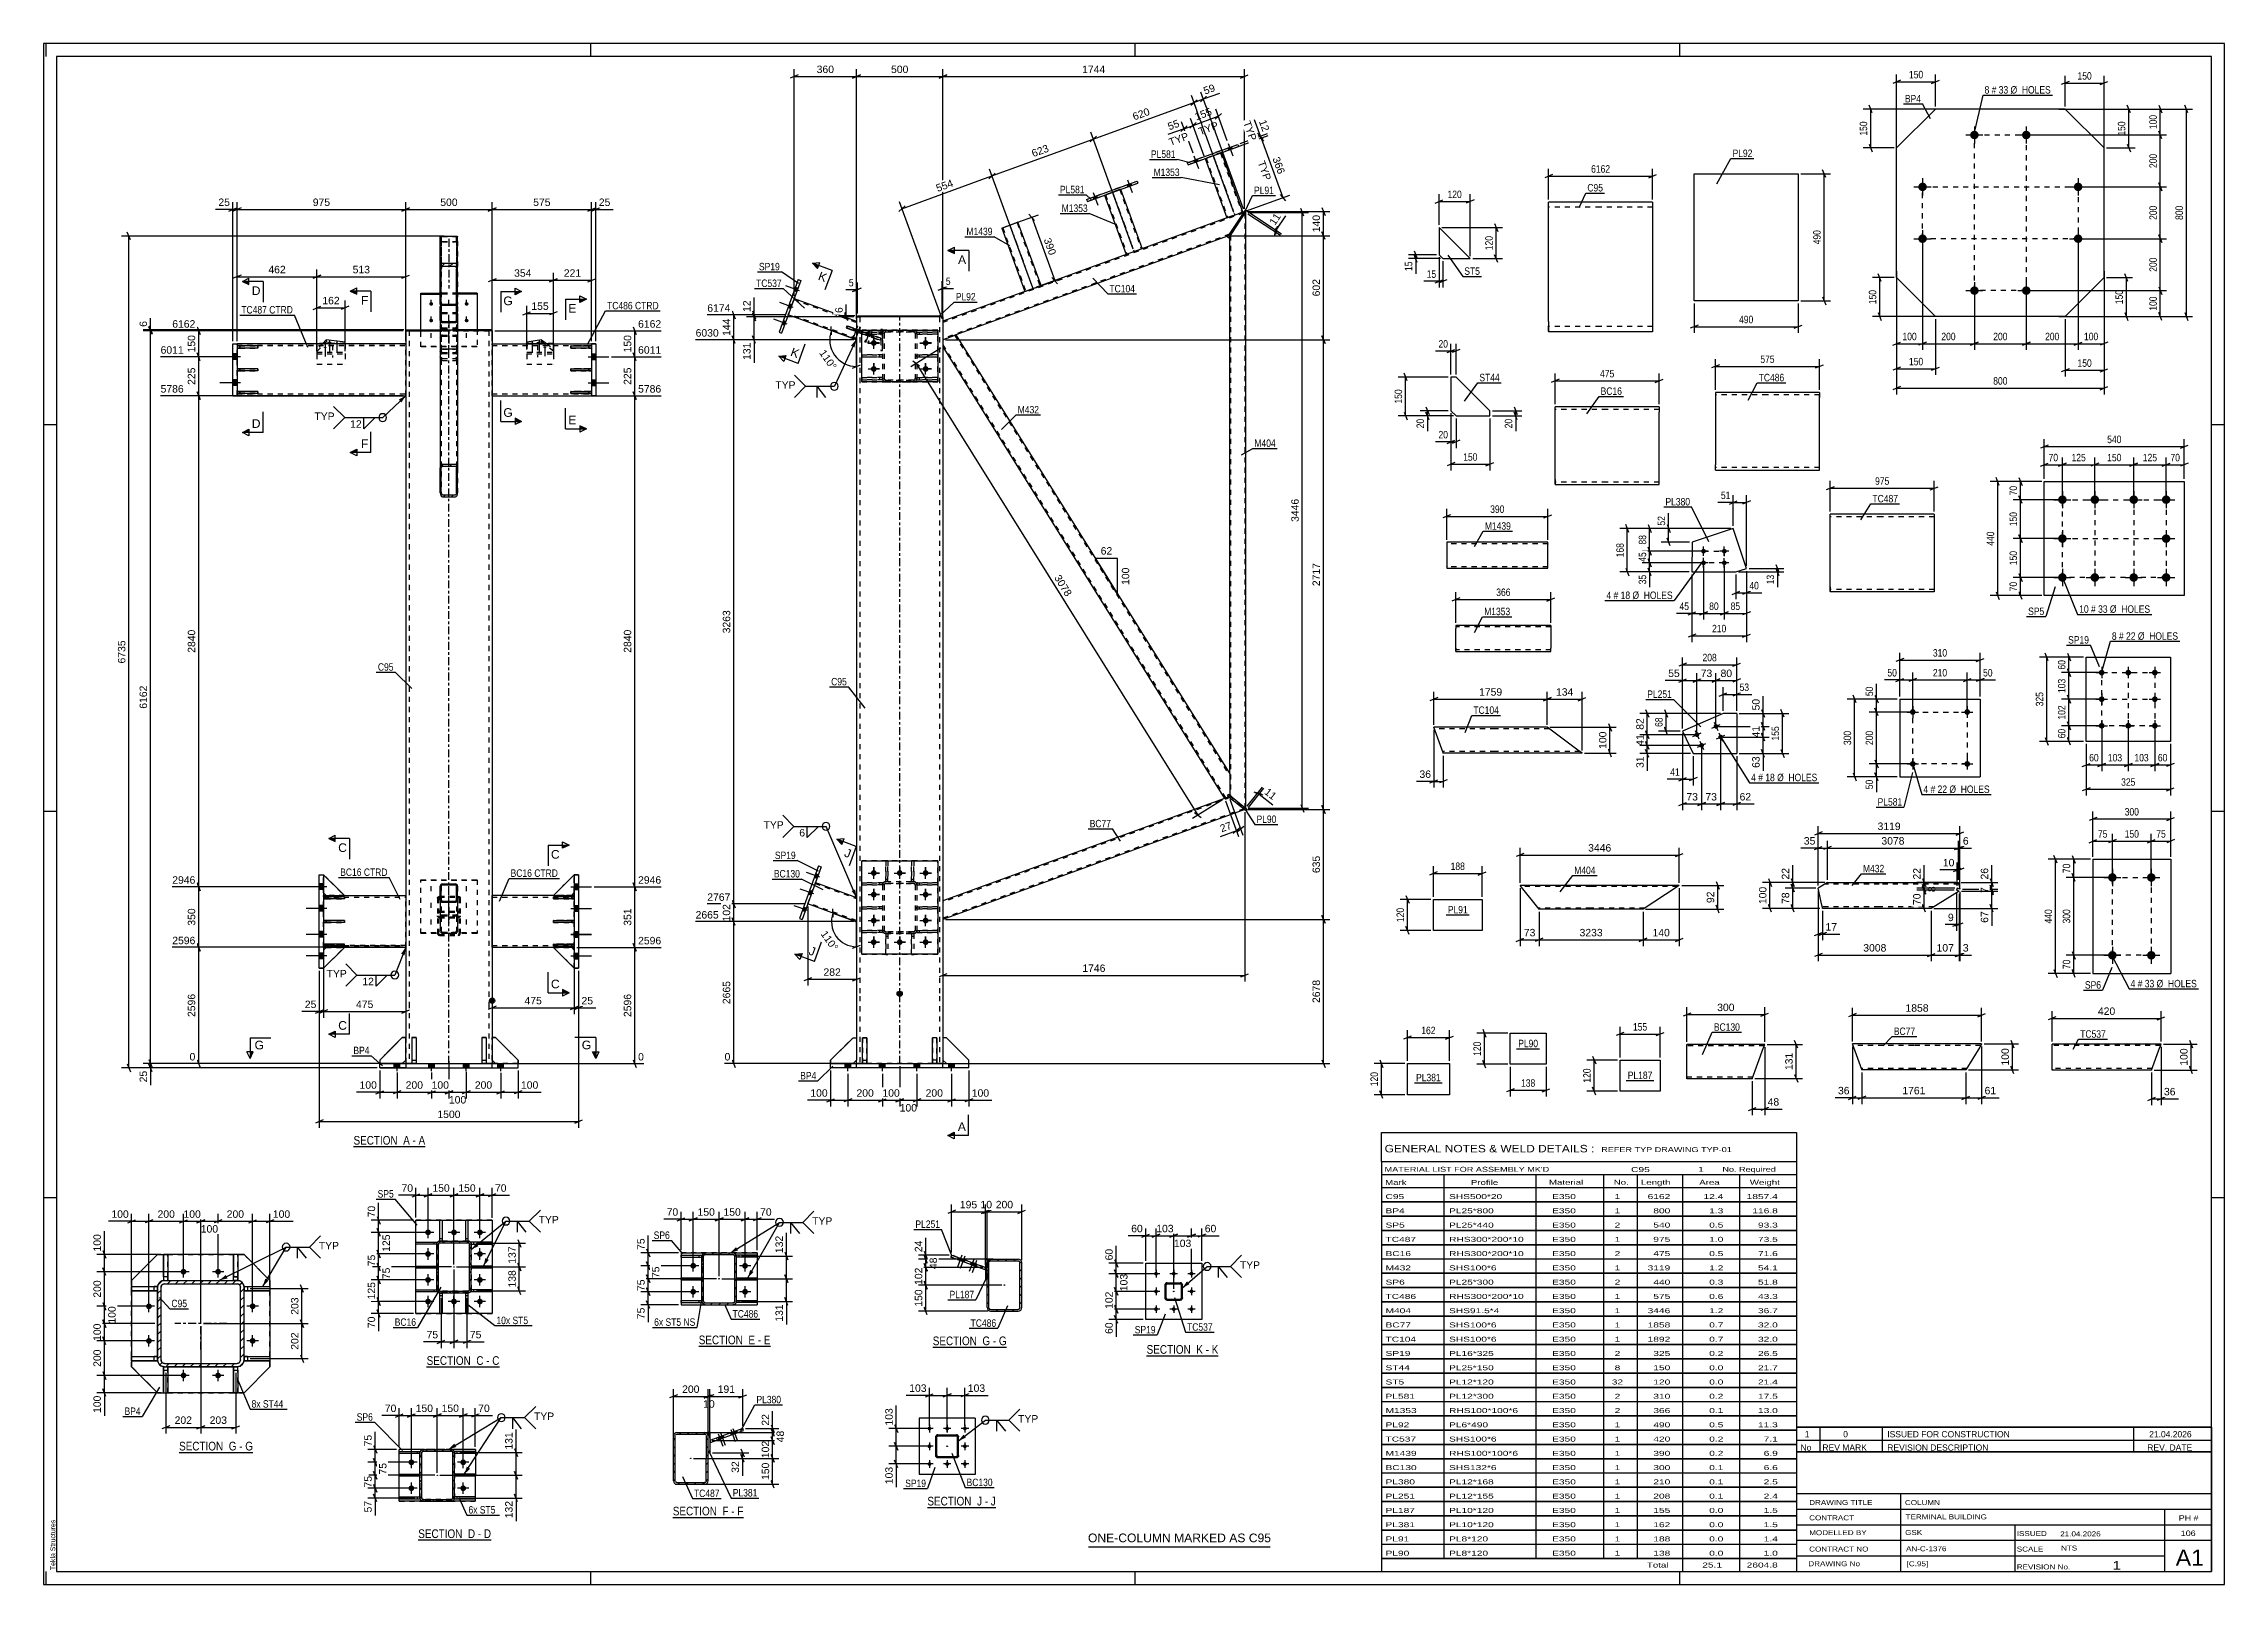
# Model space of a CAD drawing. Header units: millimetres. Extents: x 0 to 841, y 0 to 594.
import ezdxf

# ---------------------------------------------------------------- set-up
doc = ezdxf.new("R2010")
doc.units = ezdxf.units.MM
doc.linetypes.add('DXK_LINE_DOT2', pattern=[3.9198, 1.9599, -1.9599])
doc.linetypes.add('DXK_LINE_DOT3', pattern=[5.9187, 2.979, -0.9799, 0.9799, -0.9799])
doc.styles.add('Arial', font='ARIAL.TTF', dxfattribs={"height": 0.2})
doc.styles.add('Arial Narrow', font='ARIALN.TTF', dxfattribs={"height": 0.2})

# ---------------------------------------------------------------- blocks, each defined once
blk = doc.blocks.new('Unknown-284933836-18 - 14121')
at = {"color": 6, "linetype": 'Continuous'}
blk.add_line((342.89, 91.46), (371.39, 91.46), dxfattribs=at)
at = {"color": 0, "linetype": 'Continuous'}
blk.add_wipeout([(361, 92.21), (361, 95.71), (342.89, 95.71), (342.89, 92.21)], dxfattribs=at)
blk.add_wipeout([(365.03, 92.21), (365.03, 95.71), (362.05, 95.71), (362.05, 92.21)], dxfattribs=at)
at = {"color": 7, "linetype": 'Continuous', "style": 'Arial Narrow'}
blk.add_text('SECTION ', height=3.34, dxfattribs=at).set_placement((342.89, 92.21))
at = {"color": 0, "linetype": 'Continuous'}
blk.add_wipeout([(367.36, 92.21), (367.36, 95.71), (366.08, 95.71), (366.08, 92.21)], dxfattribs=at)
blk.add_wipeout([(371.39, 92.21), (371.39, 95.71), (368.41, 95.71), (368.41, 92.21)], dxfattribs=at)
at = {"color": 7, "linetype": 'Continuous', "style": 'Arial Narrow'}
for s, p in [('G', (362.05, 92.21)), ('-', (366.08, 92.21)), ('G', (368.41, 92.21))]:
    blk.add_text(s, height=3.34, dxfattribs=at).set_placement(p)
blk = doc.blocks.new('Unknown-284933836-1132')
at = {"color": 5, "linetype": 'Continuous'}
for p, q in [((841, 594), (0, 594)), ((0, 594), (0, 0)), ((1, 589), (1, 594)), ((836, 589), (5, 589)), ((5, 589), (5, 5)), ((211, 589), (211, 594)), ((421, 589), (421, 594)), ((631, 589), (631, 594)), ((836, 5), (836, 589)), ((841, 0), (841, 594)), ((5, 447), (0, 447)), ((841, 447), (836, 447)), ((5, 298), (0, 298)), ((841, 298), (836, 298)), ((5, 149), (0, 149)), ((841, 149), (836, 149)), ((0, 0), (841, 0)), ((1, 0), (1, 5)), ((5, 5), (836, 5)), ((211, 0), (211, 5)), ((421, 0), (421, 5)), ((631, 0), (631, 5))]:
    blk.add_line(p, q, dxfattribs=at)
at = {"color": 174, "linetype": 'Continuous', "style": 'Arial'}
blk.add_text('Tekla Structures', height=1.9102, rotation=90, dxfattribs=at).set_placement((4.5, 5.5))
blk = doc.blocks.new('Unknown-284933836-11 - 12475')
at = {"color": 6, "linetype": 'Continuous'}
blk.add_line((52.24, 50.88), (80.74, 50.88), dxfattribs=at)
at = {"color": 0, "linetype": 'Continuous'}
blk.add_wipeout([(70.35, 51.63), (70.35, 55.13), (52.24, 55.13), (52.24, 51.63)], dxfattribs=at)
blk.add_wipeout([(74.38, 51.63), (74.38, 55.13), (71.4, 55.13), (71.4, 51.63)], dxfattribs=at)
at = {"color": 7, "linetype": 'Continuous', "style": 'Arial Narrow'}
blk.add_text('SECTION ', height=3.34, dxfattribs=at).set_placement((52.24, 51.63))
at = {"color": 0, "linetype": 'Continuous'}
blk.add_wipeout([(76.71, 51.63), (76.71, 55.13), (75.43, 55.13), (75.43, 51.63)], dxfattribs=at)
blk.add_wipeout([(80.74, 51.63), (80.74, 55.13), (77.76, 55.13), (77.76, 51.63)], dxfattribs=at)
at = {"color": 7, "linetype": 'Continuous', "style": 'Arial Narrow'}
for s, p in [('G', (71.4, 51.63)), ('-', (75.43, 51.63)), ('G', (77.76, 51.63))]:
    blk.add_text(s, height=3.34, dxfattribs=at).set_placement(p)
blk = doc.blocks.new('Unknown-284933836-13 - 13093')
at = {"color": 6, "linetype": 'Continuous'}
blk.add_line((147.72, 83.87), (175.79, 83.87), dxfattribs=at)
at = {"color": 0, "linetype": 'Continuous'}
blk.add_wipeout([(165.83, 84.62), (165.83, 88.12), (147.72, 88.12), (147.72, 84.62)], dxfattribs=at)
blk.add_wipeout([(169.65, 84.62), (169.65, 88.12), (166.88, 88.12), (166.88, 84.62)], dxfattribs=at)
at = {"color": 7, "linetype": 'Continuous', "style": 'Arial Narrow'}
blk.add_text('SECTION ', height=3.34, dxfattribs=at).set_placement((147.72, 84.62))
at = {"color": 0, "linetype": 'Continuous'}
blk.add_wipeout([(171.97, 84.62), (171.97, 88.12), (170.7, 88.12), (170.7, 84.62)], dxfattribs=at)
blk.add_wipeout([(175.79, 84.62), (175.79, 88.12), (173.02, 88.12), (173.02, 84.62)], dxfattribs=at)
at = {"color": 7, "linetype": 'Continuous', "style": 'Arial Narrow'}
for s, p in [('C', (166.88, 84.62)), ('-', (170.7, 84.62)), ('C', (173.02, 84.62))]:
    blk.add_text(s, height=3.34, dxfattribs=at).set_placement(p)
blk = doc.blocks.new('Unknown-284933836-14 - 13400')
at = {"color": 6, "linetype": 'Continuous'}
blk.add_line((144.48, 17.12), (172.55, 17.12), dxfattribs=at)
at = {"color": 0, "linetype": 'Continuous'}
blk.add_wipeout([(162.58, 17.87), (162.58, 21.37), (144.48, 21.37), (144.48, 17.87)], dxfattribs=at)
blk.add_wipeout([(166.4, 17.87), (166.4, 21.37), (163.63, 21.37), (163.63, 17.87)], dxfattribs=at)
at = {"color": 7, "linetype": 'Continuous', "style": 'Arial Narrow'}
blk.add_text('SECTION ', height=3.34, dxfattribs=at).set_placement((144.48, 17.87))
at = {"color": 0, "linetype": 'Continuous'}
blk.add_wipeout([(168.73, 17.87), (168.73, 21.37), (167.45, 21.37), (167.45, 17.87)], dxfattribs=at)
blk.add_wipeout([(172.55, 17.87), (172.55, 21.37), (169.78, 21.37), (169.78, 17.87)], dxfattribs=at)
at = {"color": 7, "linetype": 'Continuous', "style": 'Arial Narrow'}
for s, p in [('D', (163.63, 17.87)), ('-', (167.45, 17.87)), ('D', (169.78, 17.87))]:
    blk.add_text(s, height=3.34, dxfattribs=at).set_placement(p)
blk = doc.blocks.new('Unknown-284933836-15 - 13613')
at = {"color": 6, "linetype": 'Continuous'}
blk.add_line((252.64, 91.83), (280.29, 91.83), dxfattribs=at)
at = {"color": 0, "linetype": 'Continuous'}
blk.add_wipeout([(270.75, 92.58), (270.75, 96.08), (252.64, 96.08), (252.64, 92.58)], dxfattribs=at)
blk.add_wipeout([(274.36, 92.58), (274.36, 96.08), (271.8, 96.08), (271.8, 92.58)], dxfattribs=at)
at = {"color": 7, "linetype": 'Continuous', "style": 'Arial Narrow'}
blk.add_text('SECTION ', height=3.34, dxfattribs=at).set_placement((252.64, 92.58))
at = {"color": 0, "linetype": 'Continuous'}
blk.add_wipeout([(276.68, 92.58), (276.68, 96.08), (275.41, 96.08), (275.41, 92.58)], dxfattribs=at)
blk.add_wipeout([(280.29, 92.58), (280.29, 96.08), (277.73, 96.08), (277.73, 92.58)], dxfattribs=at)
at = {"color": 7, "linetype": 'Continuous', "style": 'Arial Narrow'}
for s, p in [('E', (271.8, 92.58)), ('-', (275.41, 92.58)), ('E', (277.73, 92.58))]:
    blk.add_text(s, height=3.34, dxfattribs=at).set_placement(p)
blk = doc.blocks.new('Unknown-284933836-16 - 14017')
at = {"color": 6, "linetype": 'Continuous'}
blk.add_line((242.63, 25.84), (269.85, 25.84), dxfattribs=at)
at = {"color": 0, "linetype": 'Continuous'}
blk.add_wipeout([(260.74, 26.59), (260.74, 30.09), (242.63, 30.09), (242.63, 26.59)], dxfattribs=at)
blk.add_wipeout([(264.13, 26.59), (264.13, 30.09), (261.79, 30.09), (261.79, 26.59)], dxfattribs=at)
at = {"color": 7, "linetype": 'Continuous', "style": 'Arial Narrow'}
blk.add_text('SECTION ', height=3.34, dxfattribs=at).set_placement((242.63, 26.59))
at = {"color": 0, "linetype": 'Continuous'}
blk.add_wipeout([(266.46, 26.59), (266.46, 30.09), (265.18, 30.09), (265.18, 26.59)], dxfattribs=at)
blk.add_wipeout([(269.85, 26.59), (269.85, 30.09), (267.51, 30.09), (267.51, 26.59)], dxfattribs=at)
at = {"color": 7, "linetype": 'Continuous', "style": 'Arial Narrow'}
for s, p in [('F', (261.79, 26.59)), ('-', (265.18, 26.59)), ('F', (267.51, 26.59))]:
    blk.add_text(s, height=3.34, dxfattribs=at).set_placement(p)
blk = doc.blocks.new('Unknown-284933836-17 - 2707')
at = {"color": 6, "linetype": 'Continuous'}
blk.add_line((119.51, 168.78), (147.16, 168.78), dxfattribs=at)
at = {"color": 0, "linetype": 'Continuous'}
blk.add_wipeout([(137.62, 169.53), (137.62, 173.03), (119.51, 173.03), (119.51, 169.53)], dxfattribs=at)
blk.add_wipeout([(141.23, 169.53), (141.23, 173.03), (138.67, 173.03), (138.67, 169.53)], dxfattribs=at)
at = {"color": 7, "linetype": 'Continuous', "style": 'Arial Narrow'}
blk.add_text('SECTION ', height=3.34, dxfattribs=at).set_placement((119.51, 169.53))
at = {"color": 0, "linetype": 'Continuous'}
blk.add_wipeout([(143.55, 169.53), (143.55, 173.03), (142.28, 173.03), (142.28, 169.53)], dxfattribs=at)
blk.add_wipeout([(147.16, 169.53), (147.16, 173.03), (144.6, 173.03), (144.6, 169.53)], dxfattribs=at)
at = {"color": 7, "linetype": 'Continuous', "style": 'Arial Narrow'}
for s, p in [('A', (138.67, 169.53)), ('-', (142.28, 169.53)), ('A', (144.6, 169.53))]:
    blk.add_text(s, height=3.34, dxfattribs=at).set_placement(p)
blk = doc.blocks.new('Unknown-284933836-19 - 15069')
at = {"color": 6, "linetype": 'Continuous'}
blk.add_line((340.82, 29.67), (367.19, 29.67), dxfattribs=at)
at = {"color": 0, "linetype": 'Continuous'}
blk.add_wipeout([(358.93, 30.42), (358.93, 33.92), (340.82, 33.92), (340.82, 30.42)], dxfattribs=at)
blk.add_wipeout([(361.89, 30.42), (361.89, 33.92), (359.98, 33.92), (359.98, 30.42)], dxfattribs=at)
at = {"color": 7, "linetype": 'Continuous', "style": 'Arial Narrow'}
blk.add_text('SECTION ', height=3.34, dxfattribs=at).set_placement((340.82, 30.42))
at = {"color": 0, "linetype": 'Continuous'}
blk.add_wipeout([(364.22, 30.42), (364.22, 33.92), (362.94, 33.92), (362.94, 30.42)], dxfattribs=at)
blk.add_wipeout([(367.19, 30.42), (367.19, 33.92), (365.27, 33.92), (365.27, 30.42)], dxfattribs=at)
at = {"color": 7, "linetype": 'Continuous', "style": 'Arial Narrow'}
for s, p in [('J', (359.98, 30.42)), ('J', (365.27, 30.42)), ('-', (362.94, 30.42))]:
    blk.add_text(s, height=3.34, dxfattribs=at).set_placement(p)
blk = doc.blocks.new('Unknown-284933836-20 - 15222')
at = {"color": 6, "linetype": 'Continuous'}
blk.add_line((425.37, 88.16), (453.02, 88.16), dxfattribs=at)
at = {"color": 0, "linetype": 'Continuous'}
blk.add_wipeout([(443.48, 88.91), (443.48, 92.41), (425.37, 92.41), (425.37, 88.91)], dxfattribs=at)
blk.add_wipeout([(447.09, 88.91), (447.09, 92.41), (444.53, 92.41), (444.53, 88.91)], dxfattribs=at)
at = {"color": 7, "linetype": 'Continuous', "style": 'Arial Narrow'}
blk.add_text('SECTION ', height=3.34, dxfattribs=at).set_placement((425.37, 88.91))
at = {"color": 0, "linetype": 'Continuous'}
blk.add_wipeout([(449.41, 88.91), (449.41, 92.41), (448.14, 92.41), (448.14, 88.91)], dxfattribs=at)
blk.add_wipeout([(453.02, 88.91), (453.02, 92.41), (450.46, 92.41), (450.46, 88.91)], dxfattribs=at)
at = {"color": 7, "linetype": 'Continuous', "style": 'Arial Narrow'}
for s, p in [('K', (444.53, 88.91)), ('-', (448.14, 88.91)), ('K', (450.46, 88.91))]:
    blk.add_text(s, height=3.34, dxfattribs=at).set_placement(p)
blk = doc.blocks.new('Part-284933836-14125 - 14121')
at = {"linetype": 'Continuous'}
h = blk.add_hatch(dxfattribs=at)
h.set_pattern_fill('', scale=0.7, style=0, pattern_type=0)
h.set_pattern_definition([(45, (377.0892, 124.539), (-1.57154, 1.57154), [])])
h.paths.add_polyline_path([(377.19, 124.03), (377.09, 124.54), (376.8, 124.97), (376.37, 125.26), (375.86, 125.36), (365.19, 125.36), (364.68, 125.26), (364.25, 124.97), (363.96, 124.54), (363.86, 124.03), (363.86, 106.69), (363.96, 106.18), (364.25, 105.75), (364.68, 105.46), (365.19, 105.36), (375.86, 105.36), (376.37, 105.46), (376.8, 105.75), (377.09, 106.19), (377.19, 106.7)])
h.paths.add_polyline_path([(376.48, 106.44), (376.33, 106.22), (376.12, 106.08), (375.86, 106.03), (365.19, 106.03), (364.94, 106.08), (364.72, 106.22), (364.58, 106.44), (364.53, 106.69), (364.52, 124.03), (364.57, 124.28), (364.72, 124.5), (364.94, 124.64), (365.19, 124.69), (375.86, 124.7), (376.11, 124.64), (376.33, 124.5), (376.47, 124.28), (376.52, 124.03), (376.53, 106.7)])
blk.add_hatch(color=246, dxfattribs=at).paths.add_polyline_path([(370.53, 115.26, -1), (370.53, 115.46, -1)])
at = {"color": 2, "linetype": 'Continuous'}
for p, q in [((363.96, 124.54), (363.86, 124.03)), ((363.86, 124.03), (363.86, 124.03)), ((363.86, 106.69), (363.86, 124.03)), ((364.52, 124.03), (364.57, 124.28)), ((364.52, 124.03), (364.52, 124.03)), ((364.53, 106.69), (364.52, 124.03)), ((365.19, 125.36), (364.68, 125.26)), ((364.94, 124.64), (365.19, 124.69)), ((365.19, 125.36), (365.19, 125.36)), ((365.19, 125.36), (375.86, 125.36)), ((365.19, 124.69), (375.86, 124.7)), ((365.19, 124.69), (365.19, 124.69)), ((375.86, 125.36), (375.86, 125.36)), ((376.37, 125.26), (375.86, 125.36)), ((375.86, 124.7), (375.86, 124.7)), ((375.86, 124.7), (376.11, 124.64)), ((376.47, 124.28), (376.52, 124.03)), ((376.52, 124.03), (376.52, 124.03)), ((376.53, 106.7), (376.52, 124.03)), ((377.19, 124.03), (377.09, 124.54)), ((377.19, 124.03), (377.19, 124.03)), ((377.19, 106.7), (377.19, 124.03)), ((363.86, 106.69), (363.86, 106.69)), ((363.86, 106.69), (363.96, 106.18)), ((364.53, 106.69), (364.53, 106.69)), ((364.58, 106.44), (364.53, 106.69)), ((364.68, 105.46), (365.19, 105.36)), ((365.19, 106.03), (364.94, 106.08)), ((365.19, 106.03), (365.19, 106.03)), ((365.19, 106.03), (375.86, 106.03)), ((365.19, 105.36), (365.19, 105.36)), ((365.19, 105.36), (375.86, 105.36)), ((376.12, 106.08), (375.86, 106.03)), ((375.86, 106.03), (375.86, 106.03)), ((375.86, 105.36), (376.37, 105.46)), ((375.86, 105.36), (375.86, 105.36)), ((376.53, 106.7), (376.48, 106.44)), ((376.53, 106.7), (376.53, 106.7)), ((377.09, 106.19), (377.19, 106.7)), ((377.19, 106.7), (377.19, 106.7))]:
    blk.add_line(p, q, dxfattribs=at)
at = {"color": 7, "linetype": 'DXK_LINE_DOT3'}
blk.add_line((370.53, 115.36), (370.53, 115.36), dxfattribs=at)
at = {"color": 246, "linetype": 'DXK_LINE_DOT2'}
blk.add_line((370.53, 115.36), (370.53, 115.36), dxfattribs=at)
at = {"color": 246, "linetype": 'Continuous'}
blk.add_circle((370.53, 115.36), 0.1, dxfattribs=at)
at = {"color": 2, "linetype": 'Continuous'}
for centre, radius, start, end in [((365.19, 124.03), 1.33, 112.51054, 157.51054), ((365.19, 124.03), 0.667, 112.51054, 157.51054), ((375.86, 124.03), 0.667, 22.51054, 67.51054), ((375.86, 124.03), 1.33, 22.51054, 67.51054), ((365.19, 106.69), 1.33, 202.51054, 247.51054), ((365.19, 106.69), 0.667, 202.51054, 247.51054), ((375.86, 106.7), 0.667, 292.51054, 337.51054), ((375.86, 106.7), 1.33, 292.51054, 337.51054)]:
    blk.add_arc(centre, radius, start, end, dxfattribs=at)
blk = doc.blocks.new('Part-284933836-14182 - 14121')
at = {"color": 2, "linetype": 'Continuous'}
for p, q in [((363.19, 125.5), (363.86, 125.5)), ((363.19, 125.5), (363.19, 117.5)), ((363.86, 125.5), (363.86, 124.03)), ((363.19, 117.5), (363.86, 117.5))]:
    blk.add_line(p, q, dxfattribs=at)
at = {"color": 7, "linetype": 'DXK_LINE_DOT2'}
for p, q in [((363.86, 125.5), (363.19, 125.5)), ((363.86, 124.03), (363.86, 117.5)), ((363.19, 117.5), (363.86, 117.5))]:
    blk.add_line(p, q, dxfattribs=at)
blk = doc.blocks.new('Part-284933836-14194 - 14121')
at = {"color": 2, "linetype": 'Continuous'}
for p, q in [((350.17, 126.94), (349.9, 126.19)), ((352.44, 125.26), (349.9, 126.19)), ((350.17, 126.94), (352.72, 126.01)), ((352.72, 126.01), (352.44, 125.26)), ((352.44, 125.26), (362.95, 121.44)), ((352.72, 126.01), (363.22, 122.19)), ((363.22, 122.19), (362.95, 121.44)), ((362.95, 121.44), (362.95, 121.44)), ((363.22, 122.19), (363.22, 122.19))]:
    blk.add_line(p, q, dxfattribs=at)
at = {"color": 7, "linetype": 'DXK_LINE_DOT2'}
for p, q in [((349.9, 126.19), (359.66, 122.64)), ((359.93, 123.39), (350.17, 126.94)), ((359.93, 123.39), (359.66, 122.64)), ((359.66, 122.64), (362.95, 121.44)), ((363.22, 122.19), (359.93, 123.39)), ((363.22, 122.19), (362.95, 121.44))]:
    blk.add_line(p, q, dxfattribs=at)
blk = doc.blocks.new('Bolt-284933836-14207 - 14121')
at = {"linetype": 'Continuous'}
for points in [[(352.79, 125.13), (353.92, 124.72), (354.2, 125.47), (353.07, 125.88)], [(353.92, 124.72), (355.05, 124.31), (355.32, 125.06), (354.2, 125.47)], [(357.39, 123.46), (358.51, 123.05), (358.79, 123.8), (357.66, 124.21)], [(358.52, 123.05), (359.64, 122.64), (359.92, 123.39), (358.79, 123.8)]]:
    blk.add_hatch(color=1, dxfattribs=at).paths.add_polyline_path(points)
at = {"color": 1, "linetype": 'Continuous'}
for p, q in [((354.09, 126.93), (352.38, 122.23)), ((355.22, 126.52), (353.51, 121.82)), ((353.07, 125.88), (352.79, 125.13)), ((354.2, 125.47), (353.92, 124.72)), ((354.2, 125.47), (353.92, 124.72)), ((355.32, 125.06), (355.05, 124.31)), ((358.68, 125.26), (356.97, 120.56)), ((357.66, 124.21), (357.39, 123.46)), ((359.81, 124.85), (358.1, 120.15)), ((358.79, 123.8), (358.51, 123.05)), ((358.79, 123.8), (358.52, 123.05)), ((359.92, 123.39), (359.64, 122.64))]:
    blk.add_line(p, q, dxfattribs=at)
blk = doc.blocks.new('Part-284933836-16950 - 16949')
at = {"color": 2, "linetype": 'Continuous'}
for p, q in [((602.92, 453.98), (582.92, 453.98)), ((582.92, 425.98), (582.92, 453.98)), ((623.02, 453.98), (603.02, 453.98)), ((623.02, 453.98), (623.02, 453.39)), ((623.02, 453.39), (623.02, 451.98)), ((623.02, 423.98), (623.02, 451.98)), ((582.92, 425.98), (582.92, 423.98)), ((582.92, 423.98), (602.92, 423.98)), ((603.02, 423.98), (623.02, 423.98))]:
    blk.add_line(p, q, dxfattribs=at)
at = {"color": 7, "linetype": 'DXK_LINE_DOT2'}
for p, q in [((602.92, 452.98), (582.92, 452.98)), ((623.02, 452.98), (603.02, 452.98)), ((623.02, 453.39), (623.02, 452.98)), ((623.02, 452.74), (623.02, 451.98)), ((582.92, 424.13), (582.92, 425.98)), ((582.92, 424.98), (582.92, 425.05)), ((602.92, 424.98), (582.92, 424.98)), ((623.02, 424.98), (603.02, 424.98)), ((623.02, 424.98), (623.02, 425.05))]:
    blk.add_line(p, q, dxfattribs=at)
blk = doc.blocks.new('Part-284933836-12483 - 12475')
at = {"color": 2, "linetype": 'Continuous'}
for p, q in [((73.28, 127.2), (73.28, 118.53)), ((74.95, 127.2), (73.28, 127.2)), ((73.28, 127.2), (73.28, 127.2)), ((73.28, 118.53), (73.28, 127.2)), ((74.95, 127.2), (74.95, 127.2)), ((74.95, 127.2), (74.95, 118.53)), ((73.28, 117.2), (73.28, 118.53)), ((74.95, 118.53), (73.28, 118.53)), ((73.28, 117.2), (73.28, 118.53)), ((74.95, 118.53), (74.95, 117.2)), ((74.95, 117.2), (74.62, 117.2)), ((74.95, 117.2), (74.63, 117.2)), ((74.95, 117.2), (74.95, 117.2)), ((74.95, 117.2), (74.95, 117.2))]:
    blk.add_line(p, q, dxfattribs=at)
at = {"color": 7, "linetype": 'DXK_LINE_DOT2'}
for p, q in [((74.95, 127.2), (73.28, 127.2)), ((74.95, 118.53), (74.95, 127.2)), ((73.28, 118.53), (74.95, 118.53)), ((74.95, 117.2), (74.95, 118.53)), ((74.63, 117.2), (73.28, 117.2)), ((73.28, 117.2), (73.28, 117.2)), ((74.62, 117.2), (73.28, 117.2)), ((73.28, 117.2), (73.28, 117.2))]:
    blk.add_line(p, q, dxfattribs=at)
blk = doc.blocks.new('Part-284933836-12480 - 12475')
at = {"color": 2, "linetype": 'Continuous'}
for p, q in [((43.95, 127.2), (33.95, 117.2)), ((43.95, 127.2), (46.28, 127.2)), ((73.28, 127.2), (47.95, 127.2)), ((77.28, 127.2), (74.95, 127.2)), ((77.28, 127.2), (87.28, 117.2)), ((77.28, 127.2), (77.28, 127.2)), ((33.95, 117.2), (33.95, 114.87)), ((33.95, 113.2), (33.95, 87.87)), ((87.28, 117.2), (87.28, 114.87)), ((87.28, 117.2), (87.28, 117.2)), ((87.28, 113.2), (87.28, 87.87)), ((33.95, 86.2), (33.95, 83.87)), ((87.28, 86.2), (87.28, 83.87)), ((33.95, 83.87), (43.95, 73.87)), ((33.95, 83.87), (33.95, 83.87)), ((87.28, 83.87), (77.28, 73.87)), ((43.95, 73.87), (46.28, 73.87)), ((43.95, 73.87), (43.95, 73.87)), ((73.28, 73.87), (47.95, 73.87)), ((77.28, 73.87), (74.95, 73.87))]:
    blk.add_line(p, q, dxfattribs=at)
at = {"color": 7, "linetype": 'DXK_LINE_DOT2'}
for p, q in [((43.95, 127.2), (77.28, 127.2)), ((46.28, 127.2), (47.95, 127.2)), ((74.95, 127.2), (73.28, 127.2)), ((77.28, 127.2), (87.28, 117.2)), ((33.95, 83.87), (33.95, 117.2)), ((33.95, 114.87), (33.95, 113.2)), ((87.28, 83.87), (87.28, 117.2)), ((87.28, 114.87), (87.28, 113.2)), ((33.95, 87.87), (33.95, 86.2)), ((87.28, 87.87), (87.28, 86.2)), ((43.95, 73.87), (33.95, 83.87)), ((43.95, 73.87), (77.28, 73.87)), ((46.28, 73.87), (47.95, 73.87)), ((74.95, 73.87), (73.28, 73.87))]:
    blk.add_line(p, q, dxfattribs=at)
blk = doc.blocks.new('Part-284933836-12481 - 12475')
at = {"color": 2, "linetype": 'Continuous'}
for p, q in [((73.28, 83.87), (73.28, 82.53)), ((73.28, 82.53), (73.28, 83.87)), ((73.28, 83.87), (73.28, 83.87)), ((73.28, 83.87), (73.28, 83.87)), ((73.28, 82.53), (73.28, 73.87)), ((73.28, 73.87), (73.28, 82.53)), ((73.28, 82.53), (74.95, 82.53)), ((74.95, 83.87), (74.61, 83.87)), ((74.95, 82.53), (74.95, 83.87)), ((74.95, 82.53), (74.95, 73.87)), ((73.28, 73.87), (73.28, 73.87)), ((73.28, 73.87), (74.95, 73.87)), ((74.95, 73.87), (74.95, 73.87))]:
    blk.add_line(p, q, dxfattribs=at)
at = {"color": 7, "linetype": 'DXK_LINE_DOT2'}
for p, q in [((73.28, 83.87), (74.95, 83.87)), ((74.61, 83.87), (73.28, 83.87)), ((73.28, 82.53), (74.95, 82.53)), ((74.95, 82.53), (74.95, 83.87)), ((74.95, 83.87), (74.95, 83.87)), ((74.95, 82.53), (74.95, 82.53)), ((74.95, 73.87), (74.95, 82.53)), ((73.28, 73.87), (74.95, 73.87))]:
    blk.add_line(p, q, dxfattribs=at)
blk = doc.blocks.new('Part-284933836-12482 - 12475')
at = {"color": 2, "linetype": 'Continuous'}
for p, q in [((46.28, 83.87), (46.28, 82.53)), ((46.28, 82.53), (46.28, 83.87)), ((46.28, 83.87), (46.28, 83.87)), ((46.28, 83.87), (46.28, 83.87)), ((46.28, 83.87), (46.62, 83.87)), ((46.28, 82.53), (46.28, 73.87)), ((46.28, 73.87), (46.28, 82.53)), ((46.28, 82.53), (47.95, 82.53)), ((47.95, 83.87), (47.95, 82.53)), ((47.95, 82.53), (47.95, 73.87)), ((46.28, 73.87), (46.28, 73.87)), ((46.28, 73.87), (47.95, 73.87)), ((47.95, 73.87), (47.95, 73.87))]:
    blk.add_line(p, q, dxfattribs=at)
at = {"color": 7, "linetype": 'DXK_LINE_DOT2'}
for p, q in [((46.28, 83.87), (47.95, 83.87)), ((46.28, 82.53), (47.95, 82.53)), ((46.62, 83.87), (47.95, 83.87)), ((47.95, 82.53), (47.95, 83.87)), ((47.95, 83.87), (47.95, 83.87)), ((47.95, 82.53), (47.95, 82.53)), ((47.95, 73.87), (47.95, 82.53)), ((46.28, 73.87), (47.95, 73.87))]:
    blk.add_line(p, q, dxfattribs=at)
blk = doc.blocks.new('Part-284933836-12547 - 12475')
at = {"linetype": 'Continuous'}
h = blk.add_hatch(dxfattribs=at)
h.set_pattern_fill('', scale=0.7, style=0, pattern_type=0)
h.set_pattern_definition([(45, (75.6363, 84.0716), (-1.57154, 1.57154), [])])
h.paths.add_polyline_path([(74.62, 83.87), (75.64, 84.07), (76.5, 84.65), (77.08, 85.51), (77.28, 86.54), (77.28, 114.54), (77.08, 115.56), (76.5, 116.42), (75.64, 117), (74.62, 117.2), (46.62, 117.2), (45.6, 117), (44.73, 116.42), (44.15, 115.56), (43.95, 114.54), (43.95, 86.54), (44.15, 85.51), (44.73, 84.65), (45.6, 84.07), (46.62, 83.87)])
h.paths.add_polyline_path([(46.11, 85.3), (45.67, 85.59), (45.38, 86.03), (45.28, 86.54), (45.28, 114.54), (45.38, 115.05), (45.67, 115.48), (46.11, 115.77), (46.62, 115.87), (74.62, 115.87), (75.13, 115.77), (75.56, 115.48), (75.85, 115.05), (75.95, 114.54), (75.95, 86.54), (75.85, 86.03), (75.56, 85.59), (75.13, 85.3), (74.62, 85.2), (46.62, 85.2)])
at = {"color": 2, "linetype": 'Continuous'}
for p, q in [((44.15, 115.56), (43.95, 114.54)), ((43.95, 114.54), (44.15, 115.55)), ((43.95, 86.54), (43.95, 114.54)), ((43.95, 113.2), (43.95, 87.87)), ((44.15, 115.55), (44.15, 115.56)), ((45.28, 114.54), (45.38, 115.05)), ((45.28, 86.54), (45.28, 114.54)), ((46.62, 117.2), (45.6, 117)), ((46.61, 115.87), (46.1, 115.76)), ((46.11, 115.77), (46.62, 115.87)), ((46.61, 115.87), (46.62, 115.87)), ((46.61, 115.87), (74.61, 115.87)), ((46.62, 117.2), (74.62, 117.2)), ((46.62, 115.87), (74.62, 115.87)), ((74.61, 115.87), (74.62, 115.87)), ((75.12, 115.76), (74.61, 115.87)), ((75.64, 117), (74.62, 117.2)), ((74.62, 115.87), (75.13, 115.77)), ((75.85, 115.05), (75.95, 114.54)), ((75.95, 114.53), (75.85, 115.04)), ((75.95, 114.53), (75.95, 114.54)), ((75.95, 86.54), (75.95, 114.54)), ((75.95, 86.53), (75.95, 114.53)), ((77.28, 114.54), (77.08, 115.56)), ((77.28, 86.54), (77.28, 114.54)), ((43.95, 86.54), (44.15, 85.51)), ((44.15, 85.51), (43.95, 86.53)), ((45.38, 86.03), (45.28, 86.54)), ((46.62, 85.2), (46.11, 85.3)), ((46.62, 85.2), (74.62, 85.2)), ((75.13, 85.3), (74.62, 85.2)), ((75.95, 86.54), (75.85, 86.03)), ((75.85, 86.02), (75.95, 86.53)), ((75.95, 86.53), (75.95, 86.54)), ((77.08, 85.51), (77.28, 86.54)), ((46.6, 83.87), (45.59, 84.07)), ((45.6, 84.07), (46.62, 83.87)), ((46.62, 83.87), (74.62, 83.87)), ((73.28, 83.87), (47.95, 83.87)), ((75.63, 84.07), (74.62, 83.87)), ((74.62, 83.87), (75.64, 84.07)), ((75.63, 84.07), (75.64, 84.07))]:
    blk.add_line(p, q, dxfattribs=at)
at = {"color": 7, "linetype": 'DXK_LINE_DOT2'}
for p, q in [((43.95, 114.53), (43.95, 114.54)), ((43.95, 114.53), (43.95, 114.54)), ((43.95, 114.53), (43.95, 113.2)), ((45.38, 115.04), (45.28, 114.53)), ((45.28, 114.53), (45.28, 114.54)), ((45.28, 86.53), (45.28, 114.53)), ((45.38, 115.04), (45.38, 115.04)), ((45.59, 117), (46.61, 117.2)), ((46.1, 115.76), (46.11, 115.77)), ((46.61, 117.2), (74.61, 117.2)), ((46.61, 117.2), (46.62, 117.2)), ((74.61, 117.2), (74.62, 117.2)), ((74.61, 117.2), (75.63, 117)), ((77.08, 115.55), (77.28, 114.53)), ((77.28, 114.53), (77.28, 114.54)), ((77.28, 86.53), (77.28, 114.53)), ((43.95, 87.87), (43.95, 86.53)), ((43.95, 86.53), (43.95, 86.54)), ((43.95, 86.53), (43.95, 86.53)), ((45.28, 86.53), (45.28, 86.54)), ((45.28, 86.53), (45.38, 86.02)), ((46.1, 85.3), (46.61, 85.2)), ((46.61, 85.2), (46.62, 85.2)), ((46.61, 85.2), (74.61, 85.2)), ((74.61, 85.2), (75.12, 85.3)), ((74.61, 85.2), (74.62, 85.2)), ((75.12, 85.3), (75.12, 85.3)), ((75.85, 86.02), (75.85, 86.03)), ((77.28, 86.53), (77.08, 85.51)), ((77.28, 86.53), (77.28, 86.54)), ((46.61, 83.87), (46.6, 83.87)), ((46.61, 83.87), (47.95, 83.87)), ((46.61, 83.87), (46.62, 83.87)), ((74.61, 83.87), (73.28, 83.87)), ((74.61, 83.87), (74.62, 83.87)), ((74.62, 83.87), (74.61, 83.87))]:
    blk.add_line(p, q, dxfattribs=at)
at = {"color": 7, "linetype": 'DXK_LINE_DOT3'}
for p, q in [((60.61, 90.53), (60.62, 110.54)), ((70.62, 100.53), (50.61, 100.54))]:
    blk.add_line(p, q, dxfattribs=at)
at = {"color": 2, "linetype": 'Continuous'}
for centre, radius, start, end in [((46.62, 114.54), 2.67, 112.5, 157.5), ((46.61, 114.53), 2.67, 135, 157.5), ((46.62, 114.54), 1.33, 112.5, 157.5), ((46.61, 114.53), 1.33, 112.5, 134.92585), ((74.61, 114.53), 1.33, 22.5, 67.5), ((74.62, 114.54), 1.33, 22.5, 67.5), ((74.62, 114.54), 2.67, 22.5, 67.5), ((46.61, 86.53), 2.67, 202.5, 247.5), ((46.62, 86.54), 2.67, 202.5, 247.5), ((46.62, 86.54), 1.33, 202.5, 247.5), ((74.62, 86.54), 1.33, 292.5, 337.5), ((74.61, 86.53), 1.33, 315.07417, 337.5), ((74.61, 86.53), 2.67, 292.5, 315), ((74.62, 86.54), 2.67, 292.5, 337.5)]:
    blk.add_arc(centre, radius, start, end, dxfattribs=at)
at = {"color": 7, "linetype": 'DXK_LINE_DOT2'}
for centre, radius, start, end in [((46.61, 114.53), 2.67, 112.5, 135), ((46.61, 114.53), 1.33, 134.92585, 157.5), ((74.61, 114.53), 2.67, 22.5, 67.5), ((46.61, 86.53), 1.33, 202.5, 247.5), ((74.61, 86.53), 1.33, 292.5, 315.07416), ((74.61, 86.53), 2.67, 315, 337.5)]:
    blk.add_arc(centre, radius, start, end, dxfattribs=at)
blk = doc.blocks.new('Part-284933836-12484 - 12475')
at = {"color": 2, "linetype": 'Continuous'}
for p, q in [((46.28, 127.2), (46.28, 118.53)), ((47.95, 127.2), (46.28, 127.2)), ((46.28, 127.2), (46.28, 127.2)), ((46.28, 118.53), (46.28, 127.2)), ((47.95, 127.2), (47.95, 127.2)), ((47.95, 127.2), (47.95, 118.53)), ((46.28, 118.53), (46.28, 117.2)), ((47.95, 118.53), (46.28, 118.53)), ((46.28, 118.53), (46.28, 117.2)), ((47.95, 118.53), (47.95, 117.2)), ((46.28, 117.2), (46.6, 117.2)), ((46.28, 117.2), (46.61, 117.2)), ((46.28, 117.2), (46.28, 117.2))]:
    blk.add_line(p, q, dxfattribs=at)
at = {"color": 7, "linetype": 'DXK_LINE_DOT2'}
for p, q in [((47.95, 127.2), (46.28, 127.2)), ((47.95, 118.53), (47.95, 127.2)), ((47.95, 118.53), (46.28, 118.53)), ((47.95, 117.2), (47.95, 118.53)), ((46.6, 117.2), (47.95, 117.2)), ((46.61, 117.2), (47.95, 117.2)), ((47.95, 117.2), (47.95, 117.2))]:
    blk.add_line(p, q, dxfattribs=at)
blk = doc.blocks.new('Part-284933836-12485 - 12475')
at = {"color": 2, "linetype": 'Continuous'}
for p, q in [((33.95, 113.2), (33.95, 114.87)), ((33.95, 114.87), (42.61, 114.87)), ((33.95, 114.87), (33.95, 114.87)), ((33.95, 113.2), (42.61, 113.2)), ((42.61, 113.2), (33.95, 113.2)), ((33.95, 113.2), (33.95, 113.2)), ((42.61, 113.2), (42.61, 114.87)), ((42.61, 114.87), (43.95, 114.87)), ((42.61, 113.2), (43.95, 113.2)), ((43.95, 113.2), (42.61, 113.2)), ((43.95, 113.2), (43.95, 114.87)), ((43.95, 113.2), (43.95, 113.2)), ((43.95, 113.2), (43.95, 113.2))]:
    blk.add_line(p, q, dxfattribs=at)
at = {"color": 7, "linetype": 'DXK_LINE_DOT2'}
for p, q in [((33.95, 113.2), (33.95, 114.87)), ((33.95, 114.87), (42.61, 114.87)), ((42.61, 113.2), (42.61, 114.87)), ((43.95, 114.87), (42.61, 114.87)), ((43.95, 113.2), (43.95, 114.87)), ((43.95, 114.87), (43.95, 114.87))]:
    blk.add_line(p, q, dxfattribs=at)
blk = doc.blocks.new('Part-284933836-12486 - 12475')
at = {"color": 2, "linetype": 'Continuous'}
for p, q in [((33.95, 86.2), (33.95, 87.87)), ((33.95, 87.87), (42.61, 87.87)), ((33.95, 87.87), (33.95, 87.87)), ((33.95, 86.2), (42.61, 86.2)), ((42.61, 86.2), (33.95, 86.2)), ((33.95, 86.2), (33.95, 86.2)), ((42.61, 86.2), (42.61, 87.87)), ((42.61, 87.87), (43.95, 87.87)), ((42.61, 86.2), (43.95, 86.2)), ((43.95, 86.2), (42.61, 86.2)), ((43.95, 86.2), (43.95, 87.87)), ((43.95, 86.2), (43.95, 86.2)), ((43.95, 86.2), (43.95, 86.2))]:
    blk.add_line(p, q, dxfattribs=at)
at = {"color": 7, "linetype": 'DXK_LINE_DOT2'}
for p, q in [((33.95, 86.2), (33.95, 87.87)), ((33.95, 87.87), (42.61, 87.87)), ((42.61, 86.2), (42.61, 87.87)), ((43.95, 87.87), (42.61, 87.87)), ((43.95, 86.2), (43.95, 87.87)), ((43.95, 87.87), (43.95, 87.87))]:
    blk.add_line(p, q, dxfattribs=at)
blk = doc.blocks.new('Part-284933836-12487 - 12475')
at = {"color": 2, "linetype": 'Continuous'}
for p, q in [((77.28, 114.87), (77.28, 114.87)), ((77.28, 114.87), (77.28, 114.87)), ((77.28, 114.87), (78.62, 114.87)), ((77.28, 114.87), (77.28, 114.54)), ((77.28, 114.87), (77.28, 114.54)), ((77.28, 113.2), (78.61, 113.2)), ((78.62, 113.2), (77.28, 113.2)), ((78.61, 113.2), (87.28, 113.2)), ((78.62, 114.87), (87.28, 114.87)), ((78.62, 114.87), (78.62, 113.2)), ((87.28, 113.2), (78.62, 113.2)), ((87.28, 114.87), (87.28, 114.87)), ((87.28, 114.87), (87.28, 113.2)), ((87.28, 113.2), (87.28, 113.2))]:
    blk.add_line(p, q, dxfattribs=at)
at = {"color": 7, "linetype": 'DXK_LINE_DOT2'}
for p, q in [((77.28, 114.87), (78.61, 114.87)), ((77.28, 114.54), (77.28, 113.2)), ((77.28, 114.54), (77.28, 113.2)), ((77.28, 113.2), (77.28, 113.2)), ((77.28, 113.2), (77.28, 113.2)), ((78.61, 114.87), (87.28, 114.87)), ((78.61, 114.87), (78.61, 113.2)), ((87.28, 114.87), (87.28, 113.2))]:
    blk.add_line(p, q, dxfattribs=at)
blk = doc.blocks.new('Part-284933836-12488 - 12475')
at = {"color": 2, "linetype": 'Continuous'}
for p, q in [((77.28, 87.87), (78.62, 87.87)), ((77.28, 86.53), (77.28, 86.2)), ((77.28, 86.53), (77.28, 86.2)), ((77.28, 86.2), (78.61, 86.2)), ((77.28, 86.2), (77.28, 86.2)), ((78.62, 86.2), (77.28, 86.2)), ((78.61, 86.2), (87.28, 86.2)), ((78.62, 87.87), (87.28, 87.87)), ((78.62, 87.87), (78.62, 86.2)), ((87.28, 86.2), (78.62, 86.2)), ((87.28, 87.87), (87.28, 87.87)), ((87.28, 87.87), (87.28, 86.2)), ((87.28, 86.2), (87.28, 86.2))]:
    blk.add_line(p, q, dxfattribs=at)
at = {"color": 7, "linetype": 'DXK_LINE_DOT2'}
for p, q in [((78.61, 87.87), (77.28, 87.87)), ((77.28, 87.87), (77.28, 87.87)), ((77.28, 87.87), (77.28, 86.53)), ((77.28, 87.87), (77.28, 86.53)), ((78.61, 87.87), (78.62, 87.87)), ((78.61, 87.87), (78.61, 86.2)), ((78.62, 87.87), (87.28, 87.87)), ((87.28, 87.87), (87.28, 86.2))]:
    blk.add_line(p, q, dxfattribs=at)
blk = doc.blocks.new('Bolt-284933836-12550 - 12475')
at = {"linetype": 'Continuous'}
for points in [[(53.17, 119.76), (53.02, 119.93), (52.92, 120.14), (52.86, 120.36), (52.85, 120.59), (52.88, 120.82), (52.97, 121.03), (53.09, 121.23), (53.25, 121.39), (53.45, 121.51), (53.66, 121.6), (53.89, 121.63), (54.12, 121.62), (54.34, 121.56), (54.55, 121.46), (54.72, 121.31), (54.87, 121.13), (54.97, 120.93), (55.03, 120.7), (55.05, 120.48), (55.01, 120.25), (54.93, 120.03), (54.8, 119.84), (54.64, 119.68), (54.45, 119.55), (54.23, 119.47), (54, 119.43), (53.77, 119.45), (53.55, 119.51), (53.35, 119.61)], [(66.5, 119.76), (66.36, 119.93), (66.25, 120.14), (66.19, 120.36), (66.18, 120.59), (66.22, 120.82), (66.3, 121.03), (66.43, 121.23), (66.59, 121.39), (66.78, 121.51), (67, 121.6), (67.22, 121.63), (67.45, 121.62), (67.67, 121.56), (67.88, 121.46), (68.06, 121.31), (68.2, 121.13), (68.31, 120.93), (68.37, 120.7), (68.38, 120.48), (68.34, 120.25), (68.26, 120.03), (68.13, 119.84), (67.97, 119.68), (67.78, 119.55), (67.56, 119.47), (67.34, 119.43), (67.11, 119.45), (66.89, 119.51), (66.68, 119.61)], [(39.84, 106.42), (39.69, 106.6), (39.59, 106.81), (39.53, 107.03), (39.51, 107.26), (39.55, 107.48), (39.63, 107.7), (39.76, 107.89), (39.92, 108.05), (40.11, 108.18), (40.33, 108.26), (40.56, 108.3), (40.79, 108.29), (41.01, 108.23), (41.21, 108.12), (41.39, 107.98), (41.54, 107.8), (41.64, 107.59), (41.7, 107.37), (41.71, 107.14), (41.68, 106.91), (41.59, 106.7), (41.47, 106.51), (41.31, 106.34), (41.11, 106.22), (40.9, 106.14), (40.67, 106.1), (40.44, 106.11), (40.22, 106.17), (40.01, 106.28)], [(79.84, 106.42), (79.69, 106.6), (79.59, 106.81), (79.53, 107.03), (79.51, 107.26), (79.55, 107.48), (79.63, 107.7), (79.76, 107.89), (79.92, 108.05), (80.11, 108.18), (80.33, 108.26), (80.56, 108.3), (80.79, 108.29), (81.01, 108.23), (81.21, 108.12), (81.39, 107.98), (81.54, 107.8), (81.64, 107.59), (81.7, 107.37), (81.71, 107.14), (81.68, 106.91), (81.59, 106.7), (81.47, 106.51), (81.31, 106.34), (81.11, 106.22), (80.9, 106.14), (80.67, 106.1), (80.44, 106.11), (80.22, 106.17), (80.01, 106.28)], [(39.84, 93.09), (39.69, 93.27), (39.59, 93.47), (39.53, 93.69), (39.51, 93.92), (39.55, 94.15), (39.63, 94.37), (39.76, 94.56), (39.92, 94.72), (40.11, 94.85), (40.33, 94.93), (40.56, 94.96), (40.79, 94.95), (41.01, 94.89), (41.21, 94.79), (41.39, 94.64), (41.54, 94.47), (41.64, 94.26), (41.7, 94.04), (41.71, 93.81), (41.68, 93.58), (41.59, 93.37), (41.47, 93.17), (41.31, 93.01), (41.11, 92.89), (40.9, 92.8), (40.67, 92.77), (40.44, 92.78), (40.22, 92.84), (40.01, 92.94)], [(79.84, 93.09), (79.69, 93.27), (79.59, 93.47), (79.53, 93.69), (79.51, 93.92), (79.55, 94.15), (79.63, 94.37), (79.76, 94.56), (79.92, 94.72), (80.11, 94.85), (80.33, 94.93), (80.56, 94.96), (80.79, 94.95), (81.01, 94.89), (81.21, 94.79), (81.39, 94.64), (81.54, 94.47), (81.64, 94.26), (81.7, 94.04), (81.71, 93.81), (81.68, 93.58), (81.59, 93.37), (81.47, 93.17), (81.31, 93.01), (81.11, 92.89), (80.9, 92.8), (80.67, 92.77), (80.44, 92.78), (80.22, 92.84), (80.01, 92.94)], [(53.17, 79.76), (53.02, 79.93), (52.92, 80.14), (52.86, 80.36), (52.85, 80.59), (52.88, 80.82), (52.97, 81.03), (53.09, 81.23), (53.25, 81.39), (53.45, 81.51), (53.66, 81.6), (53.89, 81.63), (54.12, 81.62), (54.34, 81.56), (54.55, 81.46), (54.72, 81.31), (54.87, 81.13), (54.97, 80.93), (55.03, 80.7), (55.05, 80.48), (55.01, 80.25), (54.93, 80.03), (54.8, 79.84), (54.64, 79.68), (54.45, 79.55), (54.23, 79.47), (54, 79.43), (53.77, 79.45), (53.55, 79.51), (53.35, 79.61)], [(66.5, 79.76), (66.36, 79.93), (66.25, 80.14), (66.19, 80.36), (66.18, 80.59), (66.22, 80.82), (66.3, 81.03), (66.43, 81.23), (66.59, 81.39), (66.78, 81.51), (67, 81.6), (67.22, 81.63), (67.45, 81.62), (67.67, 81.56), (67.88, 81.46), (68.06, 81.31), (68.2, 81.13), (68.31, 80.93), (68.37, 80.7), (68.38, 80.48), (68.34, 80.25), (68.26, 80.03), (68.13, 79.84), (67.97, 79.68), (67.78, 79.55), (67.56, 79.47), (67.34, 79.43), (67.11, 79.45), (66.89, 79.51), (66.68, 79.61)]]:
    blk.add_hatch(color=1, dxfattribs=at).paths.add_polyline_path(points)
at = {"color": 1, "linetype": 'Continuous'}
for p, q in [((56.15, 120.53), (51.75, 120.53)), ((53.95, 118.33), (53.95, 122.73)), ((69.48, 120.53), (65.08, 120.53)), ((67.28, 118.33), (67.28, 122.73)), ((40.61, 105), (40.61, 109.4)), ((80.61, 105), (80.61, 109.4)), ((42.81, 107.2), (38.41, 107.2)), ((82.81, 107.2), (78.41, 107.2)), ((42.81, 93.87), (38.41, 93.87)), ((40.61, 91.67), (40.61, 96.07)), ((82.81, 93.87), (78.41, 93.87)), ((80.61, 91.67), (80.61, 96.07)), ((56.15, 80.53), (51.75, 80.53)), ((53.95, 78.33), (53.95, 82.73)), ((69.48, 80.53), (65.08, 80.53)), ((67.28, 78.33), (67.28, 82.73))]:
    blk.add_line(p, q, dxfattribs=at)
blk = doc.blocks.new('Part-284933836-16958 - 16957')
at = {"color": 2, "linetype": 'Continuous'}
for p, q in [((664.74, 459.55), (644.74, 459.55)), ((644.74, 459.55), (644.74, 431.55)), ((684.84, 459.55), (664.84, 459.55)), ((684.84, 459.55), (684.84, 458.96)), ((684.84, 458.96), (684.84, 457.55)), ((684.84, 431.55), (684.84, 457.55)), ((644.74, 430.14), (644.74, 431.55)), ((644.74, 429.55), (644.74, 430.14)), ((644.74, 429.55), (664.74, 429.55)), ((664.84, 429.55), (684.84, 429.55)), ((684.84, 429.55), (684.84, 431.55))]:
    blk.add_line(p, q, dxfattribs=at)
at = {"color": 7, "linetype": 'DXK_LINE_DOT2'}
for p, q in [((664.74, 458.55), (644.74, 458.55)), ((684.84, 458.55), (664.84, 458.55)), ((684.84, 458.96), (684.84, 458.55)), ((684.84, 457.55), (684.84, 458.32)), ((644.74, 430.79), (644.74, 431.55)), ((644.74, 430.14), (644.74, 431.17)), ((644.74, 430.55), (644.74, 430.63)), ((644.74, 430.55), (644.74, 430.63)), ((664.74, 430.55), (644.74, 430.55)), ((684.84, 430.55), (664.84, 430.55)), ((684.84, 430.63), (684.84, 431.17)), ((684.84, 430.55), (684.84, 430.63))]:
    blk.add_line(p, q, dxfattribs=at)
blk = doc.blocks.new('Part-284933836-2052 - 1981')
at = {"color": 7, "linetype": 'DXK_LINE_DOT2'}
for p, q in [((323.48, 473.99), (315.48, 473.99)), ((315.48, 473.99), (315.48, 473.19)), ((315.48, 473.19), (323.48, 473.19)), ((322.48, 473.19), (322.48, 473.99)), ((323.48, 473.19), (323.48, 473.99))]:
    blk.add_line(p, q, dxfattribs=at)
blk = doc.blocks.new('Part-284933836-2001 - 1981')
at = {"color": 2, "linetype": 'Continuous'}
for p, q in [((456.88, 304.48), (456.55, 304.06)), ((456.55, 304.06), (463.73, 298.32)), ((464.07, 298.74), (456.88, 304.48)), ((464.07, 298.74), (463.73, 298.32))]:
    blk.add_line(p, q, dxfattribs=at)
blk = doc.blocks.new('Part-284933836-1985 - 1981')
at = {"color": 7, "linetype": 'DXK_LINE_DOT2'}
for p, q in [((415.35, 537.87), (409.09, 535.59)), ((409.09, 535.59), (415.35, 537.87)), ((409.09, 535.59), (409.09, 535.59)), ((409.09, 535.59), (409.09, 535.59)), ((409.09, 535.59), (409.09, 535.59)), ((409.46, 535.73), (409.49, 535.74)), ((409.46, 535.73), (409.46, 535.73)), ((409.46, 535.73), (417.81, 512.79)), ((414.98, 537.74), (414.98, 537.74)), ((414.98, 537.74), (423.33, 514.8)), ((415.35, 537.87), (415.35, 537.87)), ((415.35, 537.87), (415.35, 537.87)), ((415.35, 537.87), (415.35, 537.87)), ((423.7, 514.94), (417.44, 512.66)), ((423.7, 514.94), (423.7, 514.94)), ((417.44, 512.66), (417.44, 512.66))]:
    blk.add_line(p, q, dxfattribs=at)
at = {"color": 2, "linetype": 'Continuous'}
for p, q in [((409.09, 535.59), (417.44, 512.66)), ((415.35, 537.87), (423.7, 514.94)), ((423.7, 514.94), (417.44, 512.66))]:
    blk.add_line(p, q, dxfattribs=at)
at = {"color": 7, "linetype": 'DXK_LINE_DOT3'}
blk.add_line((412.22, 536.73), (420.57, 513.8), dxfattribs=at)
blk = doc.blocks.new('Part-284933836-2094 - 1981')
at = {"color": 7, "linetype": 'DXK_LINE_DOT2'}
for p, q in [((315.81, 210.77), (315.81, 200.77)), ((317.48, 210.77), (315.81, 210.77)), ((317.48, 200.77), (317.48, 210.77)), ((315.81, 202.11), (317.48, 202.11)), ((315.81, 200.77), (317.48, 200.77))]:
    blk.add_line(p, q, dxfattribs=at)
blk = doc.blocks.new('Part-284933836-2031 - 1981')
at = {"color": 2, "linetype": 'Continuous'}
for p, q in [((322.81, 483.73), (323.48, 483.73)), ((322.81, 483.73), (322.81, 483.58)), ((323.48, 483.73), (323.48, 483.58))]:
    blk.add_line(p, q, dxfattribs=at)
at = {"color": 7, "linetype": 'DXK_LINE_DOT2'}
for p, q in [((322.81, 483.73), (323.48, 483.73)), ((322.81, 483.58), (322.81, 475.73)), ((323.48, 483.58), (323.48, 475.73)), ((322.81, 475.73), (323.48, 475.73)), ((322.81, 475.73), (323.48, 475.73))]:
    blk.add_line(p, q, dxfattribs=at)
blk = doc.blocks.new('Part-284933836-2174 - 1981')
at = {"color": 7, "linetype": 'DXK_LINE_DOT2'}
for p, q in [((324.75, 242.87), (324.75, 250.87)), ((324.75, 250.87), (325.55, 250.87)), ((324.75, 249.87), (325.55, 249.87)), ((325.55, 250.87), (325.55, 242.87)), ((325.55, 242.87), (324.75, 242.87))]:
    blk.add_line(p, q, dxfattribs=at)
blk = doc.blocks.new('Part-284933836-2047 - 1981')
at = {"color": 7, "linetype": 'DXK_LINE_DOT2'}
for p, q in [((336.81, 251.31), (336.81, 252.11)), ((336.81, 252.11), (344.81, 252.11)), ((344.81, 251.31), (336.81, 251.31)), ((337.81, 251.31), (337.81, 252.11)), ((344.81, 252.11), (344.81, 251.31))]:
    blk.add_line(p, q, dxfattribs=at)
blk = doc.blocks.new('Bolt-284933836-1983 - 1981')
at = {"linetype": 'Continuous'}
for points in [[(320.15, 479.68), (320.37, 479.66), (320.59, 479.59), (320.79, 479.47), (320.96, 479.32), (321.1, 479.13), (321.19, 478.92), (321.24, 478.7), (321.24, 478.47), (321.19, 478.24), (321.1, 478.03), (320.96, 477.85), (320.79, 477.69), (320.59, 477.58), (320.37, 477.51), (320.15, 477.48), (319.92, 477.51), (319.7, 477.58), (319.5, 477.69), (319.33, 477.85), (319.19, 478.03), (319.1, 478.24), (319.05, 478.47), (319.05, 478.7), (319.1, 478.92), (319.19, 479.13), (319.33, 479.32), (319.5, 479.47), (319.7, 479.59), (319.92, 479.66)], [(340.15, 479.68), (340.37, 479.66), (340.59, 479.59), (340.79, 479.47), (340.96, 479.32), (341.1, 479.13), (341.19, 478.92), (341.24, 478.7), (341.24, 478.47), (341.19, 478.24), (341.1, 478.03), (340.96, 477.85), (340.79, 477.69), (340.59, 477.58), (340.37, 477.51), (340.15, 477.48), (339.92, 477.51), (339.7, 477.58), (339.5, 477.69), (339.33, 477.85), (339.19, 478.03), (339.1, 478.24), (339.05, 478.47), (339.05, 478.7), (339.1, 478.92), (339.19, 479.13), (339.33, 479.32), (339.5, 479.47), (339.7, 479.59), (339.92, 479.66)], [(320.15, 469.68), (320.37, 469.66), (320.59, 469.59), (320.79, 469.47), (320.96, 469.32), (321.1, 469.13), (321.19, 468.92), (321.24, 468.7), (321.24, 468.47), (321.19, 468.24), (321.1, 468.03), (320.96, 467.85), (320.79, 467.69), (320.59, 467.58), (320.37, 467.51), (320.15, 467.48), (319.92, 467.51), (319.7, 467.58), (319.5, 467.69), (319.33, 467.85), (319.19, 468.03), (319.1, 468.24), (319.05, 468.47), (319.05, 468.7), (319.1, 468.92), (319.19, 469.13), (319.33, 469.32), (319.5, 469.47), (319.7, 469.59), (319.92, 469.66)], [(340.15, 469.68), (340.37, 469.66), (340.59, 469.59), (340.79, 469.47), (340.96, 469.32), (341.1, 469.13), (341.19, 468.92), (341.24, 468.7), (341.24, 468.47), (341.19, 468.24), (341.1, 468.03), (340.96, 467.85), (340.79, 467.69), (340.59, 467.58), (340.37, 467.51), (340.15, 467.48), (339.92, 467.51), (339.7, 467.58), (339.5, 467.69), (339.33, 467.85), (339.19, 468.03), (339.1, 468.24), (339.05, 468.47), (339.05, 468.7), (339.1, 468.92), (339.19, 469.13), (339.33, 469.32), (339.5, 469.47), (339.7, 469.59), (339.92, 469.66)]]:
    blk.add_hatch(color=1, dxfattribs=at).paths.add_polyline_path(points)
at = {"color": 1, "linetype": 'Continuous'}
for p, q in [((320.15, 476.38), (320.15, 480.78)), ((340.15, 476.38), (340.15, 480.78)), ((317.95, 478.58), (322.35, 478.58)), ((337.95, 478.58), (342.35, 478.58)), ((317.95, 468.58), (322.35, 468.58)), ((320.15, 466.38), (320.15, 470.78)), ((337.95, 468.58), (342.35, 468.58)), ((340.15, 466.38), (340.15, 470.78))]:
    blk.add_line(p, q, dxfattribs=at)
blk = doc.blocks.new('Part-284933836-2016 - 1981')
at = {"color": 7, "linetype": 'DXK_LINE_DOT2'}
for p, q in [((309.79, 485.17), (309.52, 484.42)), ((309.52, 484.42), (319.28, 480.86)), ((312.07, 483.49), (309.52, 484.42)), ((319.55, 481.62), (309.79, 485.17)), ((309.79, 485.17), (312.34, 484.24)), ((312.34, 484.24), (312.07, 483.49)), ((322.57, 479.66), (312.07, 483.49)), ((312.34, 484.24), (322.85, 480.42)), ((319.55, 481.62), (319.28, 480.86)), ((319.28, 480.86), (322.57, 479.66)), ((322.85, 480.42), (319.55, 481.62)), ((322.85, 480.42), (322.57, 479.66)), ((322.85, 480.42), (322.57, 479.66)), ((322.57, 479.66), (322.57, 479.66)), ((322.85, 480.42), (322.85, 480.42))]:
    blk.add_line(p, q, dxfattribs=at)
blk = doc.blocks.new('Part-284933836-1984 - 1981')
at = {"color": 7, "linetype": 'DXK_LINE_DOT2'}
for p, q in [((454.18, 551.99), (447.91, 549.71)), ((447.91, 549.71), (454.18, 551.99)), ((447.91, 549.71), (447.91, 549.71)), ((447.91, 549.71), (447.91, 549.71)), ((447.91, 549.71), (447.91, 549.71)), ((448.29, 549.85), (448.32, 549.86)), ((448.29, 549.85), (448.29, 549.85)), ((448.29, 549.85), (456.63, 526.91)), ((453.8, 551.86), (453.8, 551.86)), ((453.8, 551.86), (462.15, 528.92)), ((454.18, 551.99), (454.18, 551.99)), ((454.18, 551.99), (454.18, 551.99)), ((454.18, 551.99), (454.18, 551.99)), ((462.52, 529.05), (456.26, 526.77)), ((456.26, 526.78), (456.26, 526.77)), ((456.26, 526.77), (456.26, 526.78)), ((456.26, 526.77), (456.26, 526.77)), ((462.52, 529.05), (462.52, 529.06)), ((462.52, 529.05), (462.52, 529.06)), ((462.52, 529.05), (462.52, 529.05)), ((462.52, 529.05), (462.52, 529.05))]:
    blk.add_line(p, q, dxfattribs=at)
at = {"color": 2, "linetype": 'Continuous'}
for p, q in [((447.91, 549.71), (456.26, 526.78)), ((462.52, 529.06), (454.18, 551.99)), ((456.26, 526.78), (462.52, 529.05))]:
    blk.add_line(p, q, dxfattribs=at)
at = {"color": 7, "linetype": 'DXK_LINE_DOT3'}
blk.add_line((451.04, 550.85), (459.39, 527.91), dxfattribs=at)
blk = doc.blocks.new('Bolt-284933836-1986 - 1981')
at = {"linetype": 'Continuous'}
for points in [[(418.11, 538.87), (419.49, 539.38), (419.21, 540.13), (417.84, 539.63)], [(404.95, 534.09), (406.33, 534.59), (406.06, 535.34), (404.68, 534.84)]]:
    blk.add_hatch(color=1, dxfattribs=at).paths.add_polyline_path(points)
at = {"color": 1, "linetype": 'Continuous'}
for p, q in [((417.84, 539.63), (418.11, 538.87)), ((417.96, 541.44), (419.73, 536.56)), ((419.21, 540.13), (419.49, 539.38)), ((404.68, 534.84), (404.95, 534.09)), ((404.8, 536.65), (406.58, 531.77)), ((406.06, 535.34), (406.33, 534.59))]:
    blk.add_line(p, q, dxfattribs=at)
blk = doc.blocks.new('Part-284933836-2155 - 1981')
at = {"color": 7, "linetype": 'DXK_LINE_DOT2'}
for p, q in [((287.17, 489.43), (289.45, 495.69)), ((313.48, 480.28), (287.3, 489.8)), ((289.31, 495.32), (313.48, 486.52)), ((313.48, 486.95), (313.48, 479.85))]:
    blk.add_line(p, q, dxfattribs=at)
at = {"color": 2, "linetype": 'Continuous'}
for p, q in [((313.48, 479.85), (287.17, 489.43)), ((289.45, 495.69), (313.48, 486.95))]:
    blk.add_line(p, q, dxfattribs=at)
blk = doc.blocks.new('Part-284933836-2091 - 1981')
at = {"color": 7, "linetype": 'DXK_LINE_DOT2'}
for p, q in [((348.15, 210.77), (346.81, 210.77)), ((346.81, 210.77), (346.81, 202.11)), ((356.81, 202.11), (348.15, 210.77)), ((346.81, 202.11), (348.15, 200.77)), ((356.81, 200.77), (356.81, 202.11)), ((348.15, 200.77), (356.81, 200.77))]:
    blk.add_line(p, q, dxfattribs=at)
blk = doc.blocks.new('Part-284933836-2184 - 1981')
at = {"color": 2, "linetype": 'Continuous'}
for p, q in [((315.48, 483.58), (344.81, 483.58)), ((315.48, 463.58), (315.48, 483.58)), ((344.81, 483.58), (344.81, 463.58)), ((344.81, 463.58), (315.48, 463.58)), ((315.48, 463.58), (315.48, 463.58)), ((344.81, 463.58), (344.81, 463.58))]:
    blk.add_line(p, q, dxfattribs=at)
at = {"color": 7, "linetype": 'DXK_LINE_DOT2'}
for p, q in [((315.48, 483.58), (315.48, 483.58)), ((315.48, 483.58), (344.81, 483.58)), ((344.81, 483.58), (344.81, 483.58)), ((315.48, 463.58), (344.81, 463.58))]:
    blk.add_line(p, q, dxfattribs=at)
blk = doc.blocks.new('Bolt-284933836-2056 - 1981')
at = {"linetype": 'Continuous'}
for points in [[(443.78, 548.2), (445.16, 548.71), (444.88, 549.46), (443.5, 548.96)], [(456.93, 552.99), (458.31, 553.49), (458.04, 554.25), (456.66, 553.74)]]:
    blk.add_hatch(color=1, dxfattribs=at).paths.add_polyline_path(points)
at = {"color": 1, "linetype": 'Continuous'}
for p, q in [((456.78, 555.56), (458.56, 550.68)), ((443.5, 548.96), (443.78, 548.2)), ((443.62, 550.77), (445.4, 545.89)), ((444.88, 549.46), (445.16, 548.71)), ((456.66, 553.74), (456.93, 552.99)), ((458.04, 554.25), (458.31, 553.49))]:
    blk.add_line(p, q, dxfattribs=at)
blk = doc.blocks.new('Part-284933836-2175 - 1981')
at = {"color": 7, "linetype": 'DXK_LINE_DOT2'}
for p, q in [((344.81, 261.27), (336.81, 261.27)), ((336.81, 261.27), (336.81, 260.47)), ((337.81, 260.47), (337.81, 261.27)), ((344.81, 260.47), (344.81, 261.27)), ((336.81, 260.47), (344.81, 260.47))]:
    blk.add_line(p, q, dxfattribs=at)
blk = doc.blocks.new('Part-284933836-2046 - 1981')
at = {"color": 2, "linetype": 'Continuous'}
for p, q in [((310.06, 485.07), (309.79, 484.32)), ((309.79, 484.32), (315.48, 482.25)), ((310.06, 485.07), (315.48, 483.1))]:
    blk.add_line(p, q, dxfattribs=at)
at = {"color": 7, "linetype": 'DXK_LINE_DOT2'}
for p, q in [((309.79, 484.32), (312.07, 483.49)), ((312.34, 484.24), (310.06, 485.07)), ((312.34, 484.24), (312.07, 483.49)), ((312.07, 483.49), (322.57, 479.66)), ((322.85, 480.42), (312.34, 484.24)), ((315.48, 483.1), (320.18, 481.39)), ((315.48, 482.25), (319.91, 480.63)), ((319.91, 480.63), (320.18, 481.39)), ((319.91, 480.63), (322.57, 479.66)), ((320.18, 481.39), (322.85, 480.42)), ((322.85, 480.42), (322.57, 479.66)), ((322.85, 480.42), (322.57, 479.66)), ((322.57, 479.66), (322.57, 479.66)), ((322.85, 480.42), (322.85, 480.42))]:
    blk.add_line(p, q, dxfattribs=at)
blk = doc.blocks.new('Part-284933836-2176 - 1981')
at = {"color": 7, "linetype": 'DXK_LINE_DOT2'}
for p, q in [((344.81, 270.44), (336.81, 270.44)), ((336.81, 270.44), (336.81, 269.64)), ((336.81, 269.64), (344.81, 269.64)), ((337.81, 269.64), (337.81, 270.44)), ((344.81, 269.64), (344.81, 270.44))]:
    blk.add_line(p, q, dxfattribs=at)
blk = doc.blocks.new('Part-284933836-2048 - 1981')
at = {"color": 7, "linetype": 'DXK_LINE_DOT2'}
for p, q in [((344.81, 252.11), (336.81, 252.11)), ((336.81, 252.11), (336.81, 251.31)), ((336.81, 251.31), (344.81, 251.31)), ((337.81, 251.31), (337.81, 252.11)), ((344.81, 251.31), (344.81, 252.11))]:
    blk.add_line(p, q, dxfattribs=at)
blk = doc.blocks.new('Part-284933836-2177 - 1981')
at = {"color": 7, "linetype": 'DXK_LINE_DOT2'}
for p, q in [((336.81, 260.47), (336.81, 261.27)), ((336.81, 261.27), (344.81, 261.27)), ((337.81, 260.47), (337.81, 261.27)), ((344.81, 261.27), (344.81, 260.47)), ((344.81, 260.47), (336.81, 260.47))]:
    blk.add_line(p, q, dxfattribs=at)
blk = doc.blocks.new('Part-284933836-2049 - 1981')
at = {"color": 7, "linetype": 'DXK_LINE_DOT2'}
for p, q in [((315.48, 252.11), (323.48, 252.11)), ((315.48, 251.31), (315.48, 252.11)), ((323.48, 251.31), (315.48, 251.31)), ((322.48, 251.31), (322.48, 252.11)), ((323.48, 252.11), (323.48, 251.31))]:
    blk.add_line(p, q, dxfattribs=at)
blk = doc.blocks.new('Part-284933836-2178 - 1981')
at = {"color": 7, "linetype": 'DXK_LINE_DOT2'}
for p, q in [((315.48, 473.98), (323.48, 473.98)), ((315.48, 473.18), (315.48, 473.98)), ((323.48, 473.18), (315.48, 473.18)), ((322.48, 473.18), (322.48, 473.98)), ((323.48, 473.98), (323.48, 473.18))]:
    blk.add_line(p, q, dxfattribs=at)
blk = doc.blocks.new('Part-284933836-2050 - 1981')
at = {"color": 7, "linetype": 'DXK_LINE_DOT2'}
for p, q in [((323.48, 252.11), (315.48, 252.11)), ((315.48, 252.11), (315.48, 251.31)), ((315.48, 251.31), (323.48, 251.31)), ((322.48, 251.31), (322.48, 252.11)), ((323.48, 251.31), (323.48, 252.11))]:
    blk.add_line(p, q, dxfattribs=at)
blk = doc.blocks.new('Part-284933836-2179 - 1981')
at = {"color": 7, "linetype": 'DXK_LINE_DOT2'}
for p, q in [((336.81, 269.64), (336.81, 270.44)), ((336.81, 270.44), (344.81, 270.44)), ((344.81, 269.64), (336.81, 269.64)), ((337.81, 269.64), (337.81, 270.44)), ((344.81, 270.44), (344.81, 269.64))]:
    blk.add_line(p, q, dxfattribs=at)
blk = doc.blocks.new('Part-284933836-2051 - 1981')
at = {"color": 7, "linetype": 'DXK_LINE_DOT2'}
for p, q in [((344.81, 473.99), (336.81, 473.99)), ((336.81, 473.99), (336.81, 473.19)), ((336.81, 473.19), (344.81, 473.19)), ((337.81, 473.19), (337.81, 473.99)), ((344.81, 473.19), (344.81, 473.99))]:
    blk.add_line(p, q, dxfattribs=at)
blk = doc.blocks.new('Part-284933836-2053 - 1981')
at = {"color": 2, "linetype": 'Continuous'}
for p, q in [((456.59, 519.35), (463.45, 529.82)), ((457.04, 519.06), (463.9, 529.53)), ((463.9, 529.53), (463.45, 529.82)), ((457.04, 519.06), (456.59, 519.35))]:
    blk.add_line(p, q, dxfattribs=at)
blk = doc.blocks.new('Part-284933836-2054 - 1981')
at = {"color": 2, "linetype": 'Continuous'}
for p, q in [((346.81, 479.85), (351.82, 481.67)), ((351.82, 481.67), (457.41, 312.47)), ((346.81, 477.1), (455.45, 303.01)), ((457.41, 312.47), (457.41, 310.96)), ((457.11, 303.61), (455.45, 303.01)), ((457.41, 310.96), (457.41, 304.06))]:
    blk.add_line(p, q, dxfattribs=at)
at = {"color": 7, "linetype": 'DXK_LINE_DOT2'}
for p, q in [((346.81, 479.85), (346.81, 477.1)), ((351.44, 481.53), (457.41, 311.71)), ((346.81, 477.86), (455.83, 303.15)), ((457.41, 312.35), (457.41, 310.96)), ((456.55, 304.06), (456.88, 304.48)), ((456.55, 304.06), (457.11, 303.61)), ((456.88, 304.48), (457.41, 304.06))]:
    blk.add_line(p, q, dxfattribs=at)
blk = doc.blocks.new('Bolt-284933836-2055 - 1981')
at = {"color": 1, "linetype": 'DXK_LINE_DOT2'}
for p, q in [((313.71, 485.16), (312, 480.46)), ((312.69, 484.11), (312.42, 483.36)), ((314.84, 484.75), (313.13, 480.05)), ((313.82, 483.7), (313.54, 482.95)), ((313.82, 483.7), (313.55, 482.95)), ((314.95, 483.29), (314.67, 482.54)), ((318.3, 483.49), (316.59, 478.79)), ((317.28, 482.44), (317.01, 481.69)), ((319.43, 483.08), (317.72, 478.38)), ((318.41, 482.03), (318.14, 481.28)), ((318.41, 482.03), (318.14, 481.28)), ((319.54, 481.62), (319.27, 480.87))]:
    blk.add_line(p, q, dxfattribs=at)
blk = doc.blocks.new('Part-284933836-2057 - 1981')
at = {"color": 7, "linetype": 'DXK_LINE_DOT2'}
for p, q in [((322.81, 483.73), (323.48, 483.73)), ((322.81, 483.73), (322.81, 475.73)), ((323.48, 483.73), (322.81, 483.73)), ((323.48, 475.73), (323.48, 483.73)), ((322.81, 475.73), (323.48, 475.73)), ((322.81, 475.73), (323.48, 475.73))]:
    blk.add_line(p, q, dxfattribs=at)
blk = doc.blocks.new('Part-284933836-2058 - 1981')
at = {"color": 2, "linetype": 'Continuous'}
for p, q in [((369.5, 522.86), (375.76, 525.14)), ((369.5, 522.86), (369.5, 522.86)), ((369.5, 522.86), (378.38, 498.44)), ((375.76, 525.14), (375.76, 525.14)), ((384.65, 500.72), (375.76, 525.14)), ((378.39, 498.43), (384.64, 500.71))]:
    blk.add_line(p, q, dxfattribs=at)
at = {"color": 7, "linetype": 'DXK_LINE_DOT2'}
for p, q in [((375.38, 525), (369.5, 522.86)), ((369.87, 523), (369.87, 523)), ((369.87, 523), (378.76, 498.57)), ((375.7, 525.12), (375.01, 524.87)), ((375.38, 525), (375.38, 525)), ((375.38, 525), (384.28, 500.57)), ((375.76, 525.14), (375.7, 525.12)), ((378.38, 498.44), (378.39, 498.43)), ((378.39, 498.43), (378.44, 498.45)), ((378.39, 498.43), (378.39, 498.43)), ((378.39, 498.43), (378.39, 498.43)), ((378.44, 498.45), (379.14, 498.7)), ((384.65, 500.71), (378.76, 498.57)), ((384.25, 500.56), (384.19, 500.54)), ((384.25, 500.56), (384.28, 500.57)), ((384.65, 500.71), (384.64, 500.71)), ((384.65, 500.71), (384.65, 500.72)), ((384.65, 500.72), (384.65, 500.71)), ((384.65, 500.71), (384.65, 500.71))]:
    blk.add_line(p, q, dxfattribs=at)
at = {"color": 7, "linetype": 'DXK_LINE_DOT3'}
blk.add_line((372.63, 524), (381.52, 499.57), dxfattribs=at)
blk = doc.blocks.new('Part-284933836-2060 - 1981')
at = {"color": 7, "linetype": 'DXK_LINE_DOT2'}
for p, q in [((342.81, 210.77), (342.81, 200.77)), ((344.48, 210.77), (342.81, 210.77)), ((344.48, 200.77), (344.48, 210.77)), ((344.48, 202.11), (342.81, 202.11)), ((342.81, 200.77), (344.48, 200.77))]:
    blk.add_line(p, q, dxfattribs=at)
blk = doc.blocks.new('Part-284933836-2062 - 1981')
at = {"color": 2, "linetype": 'Continuous'}
for p, q in [((348.15, 210.77), (346.81, 210.77)), ((346.81, 210.77), (346.81, 202.11)), ((348.15, 210.77), (356.81, 202.11)), ((346.81, 202.11), (348.15, 200.77)), ((356.81, 200.77), (356.81, 202.11))]:
    blk.add_line(p, q, dxfattribs=at)
at = {"color": 7, "linetype": 'DXK_LINE_DOT2'}
blk.add_line((348.15, 200.77), (356.81, 200.77), dxfattribs=at)
blk = doc.blocks.new('Part-284933836-2067 - 1981')
at = {"color": 2, "linetype": 'Continuous'}
for p, q in [((303.48, 200.77), (356.81, 200.77)), ((303.48, 199.11), (303.48, 200.77)), ((356.81, 199.11), (303.48, 199.11)), ((313.48, 199.11), (313.48, 200.77)), ((346.81, 199.11), (346.81, 200.77)), ((356.81, 199.11), (356.81, 200.77))]:
    blk.add_line(p, q, dxfattribs=at)
blk = doc.blocks.new('Part-284933836-2072 - 1981')
at = {"linetype": 'Continuous'}
blk.add_hatch(color=2, dxfattribs=at).paths.add_polyline_path([(330.15, 226.78), (329.35, 228.18), (330.95, 228.18)])
at = {"color": 2, "linetype": 'Continuous'}
for p, q in [((313.48, 488.61), (313.48, 483.83)), ((313.48, 488.61), (313.81, 488.61)), ((345.36, 488.61), (314.93, 488.61)), ((346.81, 488.61), (346.48, 488.61)), ((346.81, 488.61), (346.81, 226.87)), ((313.48, 482.97), (313.48, 226.87)), ((330.15, 226.78), (329.35, 228.18)), ((329.35, 228.18), (330.95, 228.18)), ((330.95, 228.18), (330.15, 226.78)), ((313.48, 226.77), (313.48, 210.77)), ((346.81, 226.77), (346.81, 210.77)), ((313.48, 200.77), (313.48, 202.11)), ((346.81, 202.11), (346.81, 200.77))]:
    blk.add_line(p, q, dxfattribs=at)
at = {"color": 7, "linetype": 'DXK_LINE_DOT2'}
for p, q in [((313.81, 488.61), (314.91, 488.61)), ((314.93, 488.61), (314.26, 488.61)), ((314.81, 488.61), (314.81, 226.87)), ((314.91, 488.61), (314.93, 488.61)), ((346.48, 488.61), (345.09, 488.61)), ((345.48, 488.61), (345.48, 226.87)), ((313.48, 483.83), (313.48, 482.97)), ((314.81, 226.77), (314.81, 200.77)), ((345.48, 226.77), (345.48, 200.77)), ((313.48, 210.77), (313.48, 202.11)), ((346.81, 210.77), (346.81, 202.11)), ((346.81, 200.77), (313.48, 200.77))]:
    blk.add_line(p, q, dxfattribs=at)
at = {"color": 7, "linetype": 'DXK_LINE_DOT3'}
for p, q in [((330.15, 226.87), (330.15, 488.61)), ((330.15, 200.77), (330.15, 226.77))]:
    blk.add_line(p, q, dxfattribs=at)
at = {"color": 2, "linetype": 'Continuous'}
blk.add_circle((330.15, 227.68), 1, dxfattribs=at)
blk = doc.blocks.new('Bolt-284933836-2073 - 1981')
at = {"color": 1, "linetype": 'Continuous'}
for p, q in [((317.95, 274.25), (319.41, 274.25)), ((320.15, 276.45), (320.15, 274.99)), ((320.15, 272.05), (320.15, 273.52)), ((322.35, 274.25), (320.88, 274.25)), ((327.95, 274.25), (329.41, 274.25)), ((330.15, 276.45), (330.15, 274.99)), ((330.15, 272.05), (330.15, 273.52)), ((332.35, 274.25), (330.88, 274.25)), ((337.95, 274.25), (339.41, 274.25)), ((340.15, 276.45), (340.15, 274.99)), ((340.15, 272.05), (340.15, 273.52)), ((342.35, 274.25), (340.88, 274.25)), ((317.95, 265.92), (319.41, 265.92)), ((320.15, 268.12), (320.15, 266.65)), ((320.15, 263.72), (320.15, 265.19)), ((322.35, 265.92), (320.88, 265.92)), ((337.95, 265.92), (339.41, 265.92)), ((340.15, 268.12), (340.15, 266.65)), ((340.15, 263.72), (340.15, 265.19)), ((342.35, 265.92), (340.88, 265.92)), ((317.95, 255.92), (319.41, 255.92)), ((320.15, 258.12), (320.15, 256.65)), ((320.15, 253.72), (320.15, 255.19)), ((322.35, 255.92), (320.88, 255.92)), ((337.95, 255.92), (339.41, 255.92)), ((340.15, 258.12), (340.15, 256.65)), ((340.15, 253.72), (340.15, 255.19)), ((342.35, 255.92), (340.88, 255.92)), ((317.95, 247.59), (319.41, 247.59)), ((320.15, 249.79), (320.15, 248.32)), ((320.15, 245.39), (320.15, 246.85)), ((322.35, 247.59), (320.88, 247.59)), ((327.95, 247.59), (329.41, 247.59)), ((330.15, 249.79), (330.15, 248.32)), ((330.15, 245.39), (330.15, 246.85)), ((332.35, 247.59), (330.88, 247.59)), ((337.95, 247.59), (339.41, 247.59)), ((340.15, 249.79), (340.15, 248.32)), ((340.15, 245.39), (340.15, 246.85)), ((342.35, 247.59), (340.88, 247.59))]:
    blk.add_line(p, q, dxfattribs=at)
blk = doc.blocks.new('Bolt-284933836-2074 - 1981')
at = {"color": 1, "linetype": 'Continuous'}
for p, q in [((320.15, 480.79), (320.15, 479.32)), ((340.15, 480.79), (340.15, 479.32)), ((317.95, 478.59), (319.41, 478.59)), ((320.15, 476.39), (320.15, 477.85)), ((322.35, 478.59), (320.88, 478.59)), ((337.95, 478.59), (339.41, 478.59)), ((340.15, 476.39), (340.15, 477.85)), ((342.35, 478.59), (340.88, 478.59)), ((317.95, 468.59), (319.41, 468.59)), ((320.15, 470.79), (320.15, 469.32)), ((320.15, 466.39), (320.15, 467.85)), ((322.35, 468.59), (320.88, 468.59)), ((337.95, 468.59), (339.41, 468.59)), ((340.15, 470.79), (340.15, 469.32)), ((340.15, 466.39), (340.15, 467.85)), ((342.35, 468.59), (340.88, 468.59))]:
    blk.add_line(p, q, dxfattribs=at)
blk = doc.blocks.new('Bolt-284933836-2075 - 1981')
at = {"linetype": 'Continuous'}
for points in [[(320.15, 275.35), (320.37, 275.33), (320.59, 275.26), (320.79, 275.14), (320.96, 274.99), (321.1, 274.8), (321.19, 274.59), (321.24, 274.37), (321.24, 274.14), (321.19, 273.91), (321.1, 273.7), (320.96, 273.52), (320.79, 273.36), (320.59, 273.25), (320.37, 273.18), (320.15, 273.15), (319.92, 273.18), (319.7, 273.25), (319.5, 273.36), (319.33, 273.52), (319.19, 273.7), (319.1, 273.91), (319.05, 274.14), (319.05, 274.37), (319.1, 274.59), (319.19, 274.8), (319.33, 274.99), (319.5, 275.14), (319.7, 275.26), (319.92, 275.33)], [(330.15, 275.35), (330.37, 275.33), (330.59, 275.26), (330.79, 275.14), (330.96, 274.99), (331.1, 274.8), (331.19, 274.59), (331.24, 274.37), (331.24, 274.14), (331.19, 273.91), (331.1, 273.7), (330.96, 273.52), (330.79, 273.36), (330.59, 273.25), (330.37, 273.18), (330.15, 273.15), (329.92, 273.18), (329.7, 273.25), (329.5, 273.36), (329.33, 273.52), (329.19, 273.7), (329.1, 273.91), (329.05, 274.14), (329.05, 274.37), (329.1, 274.59), (329.19, 274.8), (329.33, 274.99), (329.5, 275.14), (329.7, 275.26), (329.92, 275.33)], [(340.15, 275.35), (340.37, 275.33), (340.59, 275.26), (340.79, 275.14), (340.96, 274.99), (341.1, 274.8), (341.19, 274.59), (341.24, 274.37), (341.24, 274.14), (341.19, 273.91), (341.1, 273.7), (340.96, 273.52), (340.79, 273.36), (340.59, 273.25), (340.37, 273.18), (340.15, 273.15), (339.92, 273.18), (339.7, 273.25), (339.5, 273.36), (339.33, 273.52), (339.19, 273.7), (339.1, 273.91), (339.05, 274.14), (339.05, 274.37), (339.1, 274.59), (339.19, 274.8), (339.33, 274.99), (339.5, 275.14), (339.7, 275.26), (339.92, 275.33)], [(320.15, 267.02), (320.37, 266.99), (320.59, 266.92), (320.79, 266.81), (320.96, 266.65), (321.1, 266.47), (321.19, 266.26), (321.24, 266.03), (321.24, 265.8), (321.19, 265.58), (321.1, 265.37), (320.96, 265.18), (320.79, 265.03), (320.59, 264.91), (320.37, 264.84), (320.15, 264.82), (319.92, 264.84), (319.7, 264.91), (319.5, 265.03), (319.33, 265.18), (319.19, 265.37), (319.1, 265.58), (319.05, 265.8), (319.05, 266.03), (319.1, 266.26), (319.19, 266.47), (319.33, 266.65), (319.5, 266.81), (319.7, 266.92), (319.92, 266.99)], [(340.15, 267.02), (340.37, 266.99), (340.59, 266.92), (340.79, 266.81), (340.96, 266.65), (341.1, 266.47), (341.19, 266.26), (341.24, 266.03), (341.24, 265.8), (341.19, 265.58), (341.1, 265.37), (340.96, 265.18), (340.79, 265.03), (340.59, 264.91), (340.37, 264.84), (340.15, 264.82), (339.92, 264.84), (339.7, 264.91), (339.5, 265.03), (339.33, 265.18), (339.19, 265.37), (339.1, 265.58), (339.05, 265.8), (339.05, 266.03), (339.1, 266.26), (339.19, 266.47), (339.33, 266.65), (339.5, 266.81), (339.7, 266.92), (339.92, 266.99)], [(320.15, 257.02), (320.37, 256.99), (320.59, 256.92), (320.79, 256.81), (320.96, 256.65), (321.1, 256.47), (321.19, 256.26), (321.24, 256.03), (321.24, 255.8), (321.19, 255.58), (321.1, 255.37), (320.96, 255.18), (320.79, 255.03), (320.59, 254.91), (320.37, 254.84), (320.15, 254.82), (319.92, 254.84), (319.7, 254.91), (319.5, 255.03), (319.33, 255.18), (319.19, 255.37), (319.1, 255.58), (319.05, 255.8), (319.05, 256.03), (319.1, 256.26), (319.19, 256.47), (319.33, 256.65), (319.5, 256.81), (319.7, 256.92), (319.92, 256.99)], [(340.15, 257.02), (340.37, 256.99), (340.59, 256.92), (340.79, 256.81), (340.96, 256.65), (341.1, 256.47), (341.19, 256.26), (341.24, 256.03), (341.24, 255.8), (341.19, 255.58), (341.1, 255.37), (340.96, 255.18), (340.79, 255.03), (340.59, 254.91), (340.37, 254.84), (340.15, 254.82), (339.92, 254.84), (339.7, 254.91), (339.5, 255.03), (339.33, 255.18), (339.19, 255.37), (339.1, 255.58), (339.05, 255.8), (339.05, 256.03), (339.1, 256.26), (339.19, 256.47), (339.33, 256.65), (339.5, 256.81), (339.7, 256.92), (339.92, 256.99)], [(320.15, 248.68), (320.37, 248.66), (320.59, 248.59), (320.79, 248.47), (320.96, 248.32), (321.1, 248.13), (321.19, 247.92), (321.24, 247.7), (321.24, 247.47), (321.19, 247.24), (321.1, 247.03), (320.96, 246.85), (320.79, 246.69), (320.59, 246.58), (320.37, 246.51), (320.15, 246.48), (319.92, 246.51), (319.7, 246.58), (319.5, 246.69), (319.33, 246.85), (319.19, 247.03), (319.1, 247.24), (319.05, 247.47), (319.05, 247.7), (319.1, 247.92), (319.19, 248.13), (319.33, 248.32), (319.5, 248.47), (319.7, 248.59), (319.92, 248.66)], [(330.15, 248.68), (330.37, 248.66), (330.59, 248.59), (330.79, 248.47), (330.96, 248.32), (331.1, 248.13), (331.19, 247.92), (331.24, 247.7), (331.24, 247.47), (331.19, 247.24), (331.1, 247.03), (330.96, 246.85), (330.79, 246.69), (330.59, 246.58), (330.37, 246.51), (330.15, 246.48), (329.92, 246.51), (329.7, 246.58), (329.5, 246.69), (329.33, 246.85), (329.19, 247.03), (329.1, 247.24), (329.05, 247.47), (329.05, 247.7), (329.1, 247.92), (329.19, 248.13), (329.33, 248.32), (329.5, 248.47), (329.7, 248.59), (329.92, 248.66)], [(340.15, 248.68), (340.37, 248.66), (340.59, 248.59), (340.79, 248.47), (340.96, 248.32), (341.1, 248.13), (341.19, 247.92), (341.24, 247.7), (341.24, 247.47), (341.19, 247.24), (341.1, 247.03), (340.96, 246.85), (340.79, 246.69), (340.59, 246.58), (340.37, 246.51), (340.15, 246.48), (339.92, 246.51), (339.7, 246.58), (339.5, 246.69), (339.33, 246.85), (339.19, 247.03), (339.1, 247.24), (339.05, 247.47), (339.05, 247.7), (339.1, 247.92), (339.19, 248.13), (339.33, 248.32), (339.5, 248.47), (339.7, 248.59), (339.92, 248.66)]]:
    blk.add_hatch(color=1, dxfattribs=at).paths.add_polyline_path(points)
at = {"color": 1, "linetype": 'Continuous'}
for p, q in [((317.95, 274.25), (322.35, 274.25)), ((320.15, 272.05), (320.15, 276.45)), ((327.95, 274.25), (332.35, 274.25)), ((330.15, 272.05), (330.15, 276.45)), ((337.95, 274.25), (342.35, 274.25)), ((340.15, 272.05), (340.15, 276.45)), ((317.95, 265.92), (322.35, 265.92)), ((320.15, 263.72), (320.15, 268.12)), ((337.95, 265.92), (342.35, 265.92)), ((340.15, 263.72), (340.15, 268.12)), ((317.95, 255.92), (322.35, 255.92)), ((320.15, 253.72), (320.15, 258.12)), ((337.95, 255.92), (342.35, 255.92)), ((340.15, 253.72), (340.15, 258.12)), ((317.95, 247.58), (322.35, 247.58)), ((320.15, 245.38), (320.15, 249.78)), ((327.95, 247.58), (332.35, 247.58)), ((330.15, 245.38), (330.15, 249.78)), ((337.95, 247.58), (342.35, 247.58)), ((340.15, 245.38), (340.15, 249.78))]:
    blk.add_line(p, q, dxfattribs=at)
blk = doc.blocks.new('Part-284933836-2204 - 1981')
at = {"color": 7, "linetype": 'DXK_LINE_DOT2'}
for p, q in [((315.48, 463.59), (315.48, 483.59)), ((344.81, 483.59), (315.48, 483.59)), ((344.81, 483.59), (315.48, 483.59)), ((344.81, 463.59), (344.81, 483.59)), ((315.48, 463.59), (315.48, 463.59)), ((315.48, 463.59), (344.81, 463.59)), ((344.81, 463.59), (315.48, 463.59)), ((344.81, 463.59), (344.81, 463.59))]:
    blk.add_line(p, q, dxfattribs=at)
blk = doc.blocks.new('Bolt-284933836-2076 - 1981')
at = {"linetype": 'Continuous'}
for points in [[(418.11, 538.87), (419.49, 539.38), (419.21, 540.13), (417.84, 539.63)], [(404.95, 534.09), (406.33, 534.59), (406.06, 535.34), (404.68, 534.84)]]:
    blk.add_hatch(color=1, dxfattribs=at).paths.add_polyline_path(points)
at = {"color": 1, "linetype": 'Continuous'}
for p, q in [((417.84, 539.63), (418.11, 538.87)), ((417.96, 541.44), (419.73, 536.56)), ((419.21, 540.13), (419.49, 539.38)), ((404.68, 534.84), (404.95, 534.09)), ((404.8, 536.65), (406.58, 531.77)), ((406.06, 535.34), (406.33, 534.59))]:
    blk.add_line(p, q, dxfattribs=at)
blk = doc.blocks.new('Bolt-284933836-2077 - 1981')
at = {"linetype": 'Continuous'}
for points in [[(443.78, 548.2), (445.16, 548.71), (444.88, 549.46), (443.5, 548.96)], [(456.93, 552.99), (458.31, 553.49), (458.04, 554.25), (456.66, 553.74)]]:
    blk.add_hatch(color=1, dxfattribs=at).paths.add_polyline_path(points)
at = {"color": 1, "linetype": 'Continuous'}
for p, q in [((456.78, 555.56), (458.56, 550.68)), ((443.5, 548.96), (443.78, 548.2)), ((443.62, 550.77), (445.4, 545.89)), ((444.88, 549.46), (445.16, 548.71)), ((456.66, 553.74), (456.93, 552.99)), ((458.04, 554.25), (458.31, 553.49))]:
    blk.add_line(p, q, dxfattribs=at)
blk = doc.blocks.new('Bolt-284933836-2078 - 1981')
at = {"linetype": 'Continuous'}
for points in [[(289.89, 500.04), (289.39, 498.66), (290.39, 498.29), (290.9, 499.67)], [(289.89, 500.04), (289.39, 498.66), (290.39, 498.29), (290.9, 499.67)], [(289.89, 500.04), (289.39, 498.66), (290.39, 498.29), (290.9, 499.67)], [(287.56, 493.61), (287.05, 492.24), (288.06, 491.87), (288.56, 493.25)], [(287.56, 493.61), (287.05, 492.24), (288.06, 491.87), (288.56, 493.25)], [(285.22, 487.19), (284.72, 485.81), (285.72, 485.45), (286.22, 486.83)], [(285.22, 487.19), (284.72, 485.81), (285.72, 485.45), (286.22, 486.83)], [(285.22, 487.19), (284.72, 485.81), (285.72, 485.45), (286.22, 486.83)]]:
    blk.add_hatch(color=1, dxfattribs=at).paths.add_polyline_path(points)
at = {"color": 1, "linetype": 'Continuous'}
for p, q in [((291.46, 498.68), (286.26, 500.58)), ((291.46, 498.68), (286.26, 500.58)), ((291.46, 498.68), (286.26, 500.58)), ((290.39, 498.29), (289.39, 498.66)), ((290.39, 498.29), (289.39, 498.66)), ((290.39, 498.29), (289.39, 498.66)), ((290.9, 499.67), (289.89, 500.04)), ((290.9, 499.67), (289.89, 500.04)), ((290.9, 499.67), (289.89, 500.04)), ((289.12, 492.26), (283.92, 494.16)), ((289.12, 492.26), (283.92, 494.16)), ((288.06, 491.87), (287.05, 492.24)), ((288.06, 491.87), (287.05, 492.24)), ((288.56, 493.25), (287.56, 493.61)), ((288.56, 493.25), (287.56, 493.61)), ((286.79, 485.84), (281.59, 487.73)), ((286.79, 485.84), (281.59, 487.73)), ((286.79, 485.84), (281.59, 487.73)), ((285.72, 485.45), (284.72, 485.81)), ((285.72, 485.45), (284.72, 485.81)), ((285.72, 485.45), (284.72, 485.81)), ((286.22, 486.83), (285.22, 487.19)), ((286.22, 486.83), (285.22, 487.19)), ((286.22, 486.83), (285.22, 487.19))]:
    blk.add_line(p, q, dxfattribs=at)
blk = doc.blocks.new('Bolt-284933836-2079 - 1981')
at = {"linetype": 'Continuous'}
for points in [[(311.25, 200.77), (309.05, 200.77), (309.05, 199.11), (311.25, 199.11)], [(311.25, 200.77), (309.05, 200.77), (309.05, 199.11), (311.25, 199.11)], [(324.58, 200.77), (322.38, 200.77), (322.38, 199.11), (324.58, 199.11)], [(324.58, 200.77), (322.38, 200.77), (322.38, 199.11), (324.58, 199.11)], [(337.91, 200.77), (335.71, 200.77), (335.71, 199.11), (337.91, 199.11)], [(337.91, 200.77), (335.71, 200.77), (335.71, 199.11), (337.91, 199.11)], [(351.25, 200.77), (349.05, 200.77), (349.05, 199.11), (351.25, 199.11)], [(351.25, 200.77), (349.05, 200.77), (349.05, 199.11), (351.25, 199.11)]]:
    blk.add_hatch(color=1, dxfattribs=at).paths.add_polyline_path(points)
at = {"color": 1, "linetype": 'Continuous'}
for p, q in [((309.05, 199.11), (309.05, 200.77)), ((309.05, 199.11), (309.05, 200.77)), ((310.15, 197.84), (310.15, 200.77)), ((310.15, 197.84), (310.15, 200.77)), ((311.25, 199.11), (311.25, 200.77)), ((311.25, 199.11), (311.25, 200.77)), ((322.38, 199.11), (322.38, 200.77)), ((322.38, 199.11), (322.38, 200.77)), ((323.48, 197.84), (323.48, 200.77)), ((323.48, 197.84), (323.48, 200.77)), ((324.58, 199.11), (324.58, 200.77)), ((324.58, 199.11), (324.58, 200.77)), ((335.71, 199.11), (335.71, 200.77)), ((335.71, 199.11), (335.71, 200.77)), ((336.81, 197.84), (336.81, 200.77)), ((336.81, 197.84), (336.81, 200.77)), ((337.91, 199.11), (337.91, 200.77)), ((337.91, 199.11), (337.91, 200.77)), ((349.05, 199.11), (349.05, 200.77)), ((349.05, 199.11), (349.05, 200.77)), ((350.15, 197.84), (350.15, 200.77)), ((350.15, 197.84), (350.15, 200.77)), ((351.25, 199.11), (351.25, 200.77)), ((351.25, 199.11), (351.25, 200.77))]:
    blk.add_line(p, q, dxfattribs=at)
blk = doc.blocks.new('Part-284933836-2092 - 1981')
at = {"color": 2, "linetype": 'Continuous'}
for p, q in [((342.81, 200.77), (342.81, 210.77)), ((344.48, 210.77), (342.81, 210.77)), ((344.48, 210.77), (344.48, 200.77)), ((344.48, 202.11), (342.81, 202.11)), ((344.48, 200.77), (342.81, 200.77))]:
    blk.add_line(p, q, dxfattribs=at)
blk = doc.blocks.new('Part-284933836-2093 - 1981')
at = {"color": 2, "linetype": 'Continuous'}
for p, q in [((303.48, 202.11), (312.15, 210.77)), ((312.15, 210.77), (313.48, 210.77)), ((313.48, 210.77), (313.48, 202.11)), ((303.48, 202.11), (303.48, 200.77)), ((313.48, 202.11), (312.15, 200.77))]:
    blk.add_line(p, q, dxfattribs=at)
at = {"color": 7, "linetype": 'DXK_LINE_DOT2'}
blk.add_line((312.15, 200.77), (303.48, 200.77), dxfattribs=at)
blk = doc.blocks.new('Part-284933836-2095 - 1981')
at = {"color": 7, "linetype": 'DXK_LINE_DOT2'}
for p, q in [((315.48, 482.75), (323.48, 482.75)), ((315.48, 481.95), (315.48, 482.75)), ((323.48, 481.95), (315.48, 481.95)), ((322.48, 481.95), (322.48, 482.75)), ((323.48, 482.75), (323.48, 481.95))]:
    blk.add_line(p, q, dxfattribs=at)
blk = doc.blocks.new('Part-284933836-2096 - 1981')
at = {"color": 7, "linetype": 'DXK_LINE_DOT2'}
for p, q in [((323.48, 482.75), (315.48, 482.75)), ((315.48, 482.75), (315.48, 481.95)), ((315.48, 481.95), (323.48, 481.95)), ((322.48, 481.95), (322.48, 482.75)), ((323.48, 481.95), (323.48, 482.75))]:
    blk.add_line(p, q, dxfattribs=at)
blk = doc.blocks.new('Part-284933836-2097 - 1981')
at = {"color": 2, "linetype": 'Continuous'}
for p, q in [((441.06, 548.07), (460.48, 555.14)), ((460.48, 555.14), (460.75, 554.38)), ((441.06, 548.07), (441.33, 547.32)), ((441.33, 547.32), (460.75, 554.38))]:
    blk.add_line(p, q, dxfattribs=at)
at = {"color": 7, "linetype": 'DXK_LINE_DOT2'}
for p, q in [((441.06, 548.07), (460.48, 555.14)), ((441.33, 547.32), (460.75, 554.38))]:
    blk.add_line(p, q, dxfattribs=at)
blk = doc.blocks.new('Part-284933836-2098 - 1981')
at = {"color": 2, "linetype": 'Continuous'}
for p, q in [((402.24, 533.95), (421.66, 541.02)), ((402.51, 533.2), (421.93, 540.26)), ((421.66, 541.02), (421.93, 540.26)), ((402.24, 533.95), (402.51, 533.2))]:
    blk.add_line(p, q, dxfattribs=at)
at = {"color": 7, "linetype": 'DXK_LINE_DOT2'}
for p, q in [((402.24, 533.95), (421.66, 541.02)), ((402.51, 533.2), (421.93, 540.26))]:
    blk.add_line(p, q, dxfattribs=at)
blk = doc.blocks.new('Part-284933836-2134 - 1981')
at = {"color": 7, "linetype": 'DXK_LINE_DOT2'}
for p, q in [((294.69, 262.33), (297.7, 270.6)), ((297.56, 270.22), (313.48, 264.43)), ((313.48, 255.91), (294.82, 262.7)), ((313.48, 264.85), (313.48, 255.49))]:
    blk.add_line(p, q, dxfattribs=at)
at = {"color": 2, "linetype": 'Continuous'}
for p, q in [((297.7, 270.6), (313.48, 264.85)), ((313.48, 255.49), (294.69, 262.33))]:
    blk.add_line(p, q, dxfattribs=at)
blk = doc.blocks.new('Part-284933836-2170 - 1981')
at = {"color": 2, "linetype": 'Continuous'}
for p, q in [((313.81, 489.01), (346.48, 489.01)), ((313.81, 489.01), (313.81, 488.61)), ((313.81, 488.61), (314.93, 488.61)), ((346.48, 488.61), (345.36, 488.61)), ((346.48, 489.01), (346.48, 488.61))]:
    blk.add_line(p, q, dxfattribs=at)
at = {"color": 7, "linetype": 'DXK_LINE_DOT2'}
blk.add_line((345.36, 488.61), (314.93, 488.61), dxfattribs=at)
blk = doc.blocks.new('Part-284933836-2171 - 1981')
at = {"color": 7, "linetype": 'DXK_LINE_DOT2'}
for p, q in [((324.75, 278.92), (324.75, 270.92)), ((325.55, 278.92), (324.75, 278.92)), ((325.55, 270.92), (325.55, 278.92)), ((324.75, 271.92), (325.55, 271.92)), ((324.75, 270.92), (325.55, 270.92))]:
    blk.add_line(p, q, dxfattribs=at)
blk = doc.blocks.new('Part-284933836-2172 - 1981')
at = {"color": 7, "linetype": 'DXK_LINE_DOT2'}
for p, q in [((324.75, 270.92), (324.75, 278.92)), ((324.75, 278.92), (325.55, 278.92)), ((325.55, 278.92), (325.55, 270.92)), ((324.75, 271.92), (325.55, 271.92)), ((325.55, 270.92), (324.75, 270.92))]:
    blk.add_line(p, q, dxfattribs=at)
blk = doc.blocks.new('Part-284933836-2173 - 1981')
at = {"color": 7, "linetype": 'DXK_LINE_DOT2'}
for p, q in [((324.75, 250.87), (325.55, 250.87)), ((324.75, 250.87), (324.75, 242.92)), ((324.75, 249.87), (325.55, 249.87)), ((325.55, 250.87), (325.55, 242.92))]:
    blk.add_line(p, q, dxfattribs=at)
at = {"color": 2, "linetype": 'Continuous'}
for p, q in [((324.75, 242.92), (324.75, 242.87)), ((324.75, 242.87), (325.55, 242.87)), ((325.55, 242.92), (325.55, 242.87))]:
    blk.add_line(p, q, dxfattribs=at)
blk = doc.blocks.new('Part-284933836-2199 - 1981')
at = {"color": 2, "linetype": 'Continuous'}
for p, q in [((315.48, 278.92), (344.81, 278.92)), ((315.48, 242.92), (315.48, 278.92)), ((344.81, 278.92), (344.81, 242.92)), ((344.81, 242.92), (315.48, 242.92)), ((315.48, 242.92), (315.48, 242.92)), ((344.81, 242.92), (344.81, 242.92))]:
    blk.add_line(p, q, dxfattribs=at)
at = {"color": 7, "linetype": 'DXK_LINE_DOT2'}
for p, q in [((315.48, 278.92), (315.48, 278.92)), ((315.48, 278.92), (344.81, 278.92)), ((344.81, 278.92), (344.81, 278.92)), ((315.48, 242.92), (344.81, 242.92))]:
    blk.add_line(p, q, dxfattribs=at)
blk = doc.blocks.new('Part-284933836-2209 - 1981')
at = {"color": 7, "linetype": 'DXK_LINE_DOT2'}
for p, q in [((315.48, 242.92), (315.48, 278.92)), ((344.81, 278.92), (315.48, 278.92)), ((344.81, 278.92), (315.48, 278.92)), ((344.81, 242.92), (344.81, 278.92)), ((315.48, 242.92), (315.48, 242.92)), ((315.48, 242.92), (344.81, 242.92)), ((344.81, 242.92), (315.48, 242.92)), ((344.81, 242.92), (344.81, 242.92))]:
    blk.add_line(p, q, dxfattribs=at)
blk = doc.blocks.new('Part-284933836-2210 - 1981')
at = {"color": 7, "linetype": 'DXK_LINE_DOT2'}
for p, q in [((323.48, 269.59), (323.58, 270.1)), ((323.58, 270.09), (323.48, 269.58)), ((323.48, 269.59), (323.48, 252.25)), ((324.2, 269.84), (324.15, 269.59)), ((324.15, 269.58), (324.2, 269.84)), ((324.15, 269.59), (324.15, 252.25)), ((324.3, 270.82), (324.81, 270.92)), ((324.81, 270.92), (324.3, 270.82)), ((324.81, 270.25), (324.56, 270.2)), ((324.56, 270.2), (324.81, 270.25)), ((324.81, 270.92), (335.48, 270.92)), ((324.81, 270.92), (324.81, 270.92)), ((324.81, 270.92), (335.48, 270.92)), ((324.81, 270.25), (335.48, 270.25)), ((324.81, 270.25), (324.81, 270.25)), ((335.48, 270.25), (324.81, 270.25)), ((335.48, 270.92), (335.48, 270.92)), ((335.48, 270.92), (335.99, 270.82)), ((335.99, 270.82), (335.48, 270.92)), ((335.48, 270.25), (335.48, 270.25)), ((335.73, 270.2), (335.48, 270.25)), ((335.48, 270.25), (335.73, 270.2)), ((336.15, 269.59), (336.1, 269.84)), ((336.1, 269.84), (336.15, 269.58)), ((336.15, 269.59), (336.15, 252.25)), ((336.71, 270.1), (336.81, 269.59)), ((336.81, 269.58), (336.71, 270.09)), ((336.81, 269.59), (336.81, 252.25)), ((323.58, 251.74), (323.48, 252.25)), ((323.48, 252.25), (323.58, 251.74)), ((324.15, 252.25), (324.2, 252)), ((324.2, 252), (324.15, 252.25)), ((324.81, 250.92), (324.3, 251.02)), ((324.3, 251.02), (324.81, 250.92)), ((324.56, 251.64), (324.81, 251.59)), ((324.81, 251.58), (324.56, 251.64)), ((324.81, 251.59), (324.81, 251.58)), ((335.48, 251.59), (324.81, 251.59)), ((324.81, 251.58), (335.48, 251.58)), ((324.81, 250.92), (335.48, 250.92)), ((324.81, 250.92), (324.81, 250.92)), ((335.48, 250.92), (324.81, 250.92)), ((335.48, 251.59), (335.73, 251.64)), ((335.73, 251.64), (335.48, 251.58)), ((335.48, 251.58), (335.48, 251.59)), ((335.99, 251.02), (335.48, 250.92)), ((335.48, 250.92), (335.99, 251.02)), ((335.48, 250.92), (335.48, 250.92)), ((336.1, 252), (336.15, 252.25)), ((336.15, 252.25), (336.1, 252)), ((336.81, 252.25), (336.71, 251.74)), ((336.71, 251.74), (336.81, 252.25))]:
    blk.add_line(p, q, dxfattribs=at)
for centre, radius, start, end in [((324.81, 269.59), 1.33, 112.5, 157.5), ((324.81, 269.58), 1.33, 112.5, 157.5), ((324.81, 269.59), 0.667, 112.5, 157.5), ((324.81, 269.58), 0.667, 112.5, 157.5), ((335.48, 269.59), 0.667, 22.5, 67.5), ((335.48, 269.58), 0.667, 22.5, 67.5), ((335.48, 269.59), 1.33, 22.5, 67.5), ((335.48, 269.58), 1.33, 22.5, 67.5), ((324.81, 252.25), 1.33, 202.5, 247.5), ((324.81, 252.25), 1.33, 202.5, 247.5), ((324.81, 252.25), 0.667, 202.5, 247.5), ((324.81, 252.25), 0.667, 202.5, 247.5), ((335.48, 252.25), 0.667, 292.5, 337.5), ((335.48, 252.25), 0.667, 292.5, 337.5), ((335.48, 252.25), 1.33, 292.5, 337.5), ((335.48, 252.25), 1.33, 292.5, 337.5)]:
    blk.add_arc(centre, radius, start, end, dxfattribs=at)
blk = doc.blocks.new('Part-284933836-2215 - 1981')
at = {"color": 7, "linetype": 'DXK_LINE_DOT2'}
for p, q in [((462.72, 528.71), (346.81, 486.52)), ((462.52, 529.06), (456.26, 526.78)), ((463.09, 529.27), (456.99, 519.95)), ((457.35, 520.51), (346.81, 480.28)), ((384.65, 500.72), (378.38, 498.44)), ((346.81, 486.94), (346.81, 479.85)), ((351.82, 481.67), (346.81, 479.85))]:
    blk.add_line(p, q, dxfattribs=at)
at = {"color": 2, "linetype": 'Continuous'}
for p, q in [((456.26, 526.78), (384.65, 500.72)), ((463.09, 529.27), (462.52, 529.06)), ((456.99, 519.95), (351.82, 481.67)), ((378.38, 498.44), (346.81, 486.94))]:
    blk.add_line(p, q, dxfattribs=at)
blk = doc.blocks.new('Part-284933836-2216 - 1981')
at = {"color": 7, "linetype": 'DXK_LINE_DOT2'}
for p, q in [((303.48, 202.11), (312.15, 210.77)), ((312.15, 210.77), (313.48, 210.77)), ((313.48, 210.77), (313.48, 202.11)), ((303.48, 200.77), (303.48, 202.11)), ((313.48, 202.11), (312.15, 200.77)), ((312.15, 200.77), (303.48, 200.77))]:
    blk.add_line(p, q, dxfattribs=at)
blk = doc.blocks.new('Part-284933836-2217 - 1981')
at = {"color": 2, "linetype": 'Continuous'}
for p, q in [((315.81, 200.77), (315.81, 210.77)), ((315.81, 210.77), (317.48, 210.77)), ((317.48, 210.77), (317.48, 200.77)), ((315.81, 202.11), (317.48, 202.11)), ((317.48, 200.77), (315.81, 200.77))]:
    blk.add_line(p, q, dxfattribs=at)
blk = doc.blocks.new('Part-284933836-2218 - 1981')
at = {"color": 7, "linetype": 'DXK_LINE_DOT2'}
for p, q in [((323.48, 269.59), (323.58, 270.1)), ((323.58, 270.1), (323.48, 269.59)), ((323.48, 269.59), (323.48, 252.25)), ((324.2, 269.84), (324.15, 269.59)), ((324.15, 269.59), (324.2, 269.84)), ((324.15, 269.59), (324.15, 252.25)), ((324.3, 270.82), (324.81, 270.92)), ((324.81, 270.92), (324.3, 270.82)), ((324.81, 270.25), (324.56, 270.2)), ((324.56, 270.2), (324.81, 270.25)), ((324.81, 270.92), (335.48, 270.92)), ((324.81, 270.92), (324.81, 270.92)), ((324.81, 270.92), (335.48, 270.92)), ((324.81, 270.25), (335.48, 270.25)), ((324.81, 270.25), (324.81, 270.25)), ((335.48, 270.25), (324.81, 270.25)), ((335.48, 270.92), (335.48, 270.92)), ((335.48, 270.92), (335.99, 270.82)), ((335.99, 270.82), (335.48, 270.92)), ((335.48, 270.25), (335.48, 270.25)), ((335.73, 270.2), (335.48, 270.25)), ((335.48, 270.25), (335.73, 270.2)), ((336.15, 269.59), (336.1, 269.84)), ((336.1, 269.84), (336.15, 269.59)), ((336.15, 269.59), (336.15, 252.25)), ((336.71, 270.1), (336.81, 269.59)), ((336.81, 269.59), (336.71, 270.1)), ((336.81, 269.59), (336.81, 252.25)), ((323.58, 251.74), (323.48, 252.25)), ((323.48, 252.25), (323.58, 251.74)), ((324.15, 252.25), (324.2, 252)), ((324.2, 252), (324.15, 252.25)), ((324.81, 250.92), (324.3, 251.02)), ((324.3, 251.02), (324.81, 250.92)), ((324.56, 251.64), (324.81, 251.59)), ((324.81, 251.59), (324.56, 251.64)), ((324.81, 251.59), (335.48, 251.59)), ((324.81, 251.59), (324.81, 251.59)), ((335.48, 251.59), (324.81, 251.59)), ((324.81, 250.92), (335.48, 250.92)), ((324.81, 250.92), (324.81, 250.92)), ((335.48, 250.92), (324.81, 250.92)), ((335.48, 251.59), (335.73, 251.64)), ((335.73, 251.64), (335.48, 251.59)), ((335.48, 251.59), (335.48, 251.59)), ((335.99, 251.02), (335.48, 250.92)), ((335.48, 250.92), (335.99, 251.02)), ((335.48, 250.92), (335.48, 250.92)), ((336.1, 252), (336.15, 252.25)), ((336.15, 252.25), (336.1, 252)), ((336.81, 252.25), (336.71, 251.74)), ((336.71, 251.74), (336.81, 252.25))]:
    blk.add_line(p, q, dxfattribs=at)
for centre, radius, start, end in [((324.81, 269.59), 1.33, 112.5, 157.5), ((324.81, 269.59), 1.33, 112.5, 157.5), ((324.81, 269.59), 0.667, 112.5, 157.5), ((324.81, 269.59), 0.667, 112.5, 157.5), ((335.48, 269.59), 0.667, 22.5, 67.5), ((335.48, 269.59), 0.667, 22.5, 67.5), ((335.48, 269.59), 1.33, 22.5, 67.5), ((335.48, 269.59), 1.33, 22.5, 67.5), ((324.81, 252.25), 1.33, 202.5, 247.5), ((324.81, 252.25), 1.33, 202.5, 247.5), ((324.81, 252.25), 0.667, 202.5, 247.5), ((324.81, 252.25), 0.667, 202.5, 247.5), ((335.48, 252.25), 0.667, 292.5, 337.5), ((335.48, 252.25), 0.667, 292.5, 337.5), ((335.48, 252.25), 1.33, 292.5, 337.5), ((335.48, 252.25), 1.33, 292.5, 337.5)]:
    blk.add_arc(centre, radius, start, end, dxfattribs=at)
blk = doc.blocks.new('Part-284933836-2219 - 1981')
at = {"color": 7, "linetype": 'DXK_LINE_DOT2'}
for p, q in [((323.48, 482.25), (323.58, 482.76)), ((323.58, 482.76), (323.48, 482.25)), ((323.48, 482.25), (323.48, 464.92)), ((324.2, 482.51), (324.15, 482.25)), ((324.15, 482.25), (324.2, 482.51)), ((324.15, 482.25), (324.15, 464.92)), ((324.3, 483.48), (324.81, 483.59)), ((324.81, 483.58), (324.3, 483.48)), ((324.81, 482.92), (324.56, 482.87)), ((324.56, 482.87), (324.81, 482.92)), ((324.81, 483.58), (324.81, 483.59)), ((324.81, 483.58), (335.48, 483.58)), ((324.81, 482.92), (335.48, 482.92)), ((324.81, 482.92), (324.81, 482.92)), ((335.48, 482.92), (324.81, 482.92)), ((335.48, 483.58), (335.48, 483.59)), ((335.48, 483.59), (335.99, 483.48)), ((335.99, 483.48), (335.48, 483.58)), ((335.48, 482.92), (335.48, 482.92)), ((335.73, 482.87), (335.48, 482.92)), ((335.48, 482.92), (335.73, 482.87)), ((336.15, 482.25), (336.1, 482.51)), ((336.1, 482.51), (336.15, 482.25)), ((336.15, 482.25), (336.15, 464.92)), ((336.71, 482.76), (336.81, 482.25)), ((336.81, 482.25), (336.71, 482.76)), ((336.81, 482.25), (336.81, 464.92)), ((323.58, 464.41), (323.48, 464.92)), ((323.48, 464.92), (323.58, 464.41)), ((324.15, 464.92), (324.2, 464.66)), ((324.2, 464.66), (324.15, 464.92)), ((324.81, 463.59), (324.3, 463.69)), ((324.3, 463.69), (324.81, 463.58)), ((324.56, 464.3), (324.81, 464.25)), ((324.81, 464.25), (324.56, 464.3)), ((324.81, 464.25), (335.48, 464.25)), ((324.81, 464.25), (324.81, 464.25)), ((335.48, 464.25), (324.81, 464.25)), ((324.81, 463.58), (324.81, 463.59)), ((335.48, 463.59), (324.81, 463.59)), ((324.81, 463.58), (335.48, 463.58)), ((335.48, 464.25), (335.73, 464.3)), ((335.73, 464.3), (335.48, 464.25)), ((335.48, 464.25), (335.48, 464.25)), ((335.99, 463.69), (335.48, 463.59)), ((335.48, 463.58), (335.99, 463.69)), ((335.48, 463.58), (335.48, 463.59)), ((336.1, 464.66), (336.15, 464.92)), ((336.15, 464.92), (336.1, 464.66)), ((336.81, 464.92), (336.71, 464.41)), ((336.71, 464.41), (336.81, 464.92))]:
    blk.add_line(p, q, dxfattribs=at)
at = {"color": 2, "linetype": 'Continuous'}
blk.add_line((324.81, 483.59), (335.48, 483.59), dxfattribs=at)
at = {"color": 7, "linetype": 'DXK_LINE_DOT2'}
for centre, radius, start, end in [((324.81, 482.25), 1.33, 112.5, 157.5), ((324.81, 482.25), 1.33, 112.5, 157.5), ((324.81, 482.25), 0.667, 112.5, 157.5), ((324.81, 482.25), 0.667, 112.5, 157.5), ((335.48, 482.25), 0.667, 22.5, 67.5), ((335.48, 482.25), 0.667, 22.5, 67.5), ((335.48, 482.25), 1.33, 22.5, 67.5), ((335.48, 482.25), 1.33, 22.5, 67.5), ((324.81, 464.92), 1.33, 202.5, 247.5), ((324.81, 464.92), 1.33, 202.5, 247.5), ((324.81, 464.92), 0.667, 202.5, 247.5), ((324.81, 464.92), 0.667, 202.5, 247.5), ((335.48, 464.92), 0.667, 292.5, 337.5), ((335.48, 464.92), 0.667, 292.5, 337.5), ((335.48, 464.92), 1.33, 292.5, 337.5), ((335.48, 464.92), 1.33, 292.5, 337.5)]:
    blk.add_arc(centre, radius, start, end, dxfattribs=at)
blk = doc.blocks.new('Part-284933836-2240 - 1981')
at = {"color": 7, "linetype": 'DXK_LINE_DOT2'}
for p, q in [((323.48, 482.25), (323.58, 482.76)), ((323.58, 482.76), (323.48, 482.25)), ((323.48, 482.25), (323.48, 464.92)), ((324.2, 482.51), (324.15, 482.25)), ((324.15, 482.25), (324.2, 482.51)), ((324.15, 482.25), (324.15, 464.92)), ((324.3, 483.48), (324.81, 483.59)), ((324.81, 483.59), (324.3, 483.48)), ((324.81, 482.92), (324.56, 482.87)), ((324.56, 482.87), (324.81, 482.92)), ((324.81, 483.59), (335.48, 483.59)), ((324.81, 483.59), (324.81, 483.59)), ((324.81, 483.59), (335.48, 483.59)), ((324.81, 482.92), (335.48, 482.92)), ((324.81, 482.92), (324.81, 482.92)), ((335.48, 482.92), (324.81, 482.92)), ((335.48, 483.59), (335.48, 483.59)), ((335.48, 483.59), (335.99, 483.48)), ((335.99, 483.48), (335.48, 483.59)), ((335.48, 482.92), (335.48, 482.92)), ((335.73, 482.87), (335.48, 482.92)), ((335.48, 482.92), (335.73, 482.87)), ((336.15, 482.25), (336.1, 482.51)), ((336.1, 482.51), (336.15, 482.25)), ((336.15, 482.25), (336.15, 464.92)), ((336.71, 482.76), (336.81, 482.25)), ((336.81, 482.25), (336.71, 482.76)), ((336.81, 482.25), (336.81, 464.92)), ((323.58, 464.41), (323.48, 464.92)), ((323.48, 464.92), (323.58, 464.41)), ((324.15, 464.92), (324.2, 464.66)), ((324.2, 464.66), (324.15, 464.92)), ((324.81, 463.59), (324.3, 463.69)), ((324.3, 463.69), (324.81, 463.59)), ((324.56, 464.3), (324.81, 464.25)), ((324.81, 464.25), (324.56, 464.3)), ((324.81, 464.25), (335.48, 464.25)), ((324.81, 464.25), (324.81, 464.25)), ((335.48, 464.25), (324.81, 464.25)), ((324.81, 463.59), (335.48, 463.59)), ((324.81, 463.59), (324.81, 463.59)), ((335.48, 463.59), (324.81, 463.59)), ((335.48, 464.25), (335.73, 464.3)), ((335.73, 464.3), (335.48, 464.25)), ((335.48, 464.25), (335.48, 464.25)), ((335.99, 463.69), (335.48, 463.59)), ((335.48, 463.59), (335.99, 463.69)), ((335.48, 463.59), (335.48, 463.59)), ((336.1, 464.66), (336.15, 464.92)), ((336.15, 464.92), (336.1, 464.66)), ((336.81, 464.92), (336.71, 464.41)), ((336.71, 464.41), (336.81, 464.92))]:
    blk.add_line(p, q, dxfattribs=at)
at = {"color": 7, "linetype": 'DXK_LINE_DOT3'}
blk.add_line((330.15, 473.59), (330.15, 473.59), dxfattribs=at)
at = {"color": 7, "linetype": 'DXK_LINE_DOT2'}
for centre, radius, start, end in [((324.81, 482.25), 1.33, 112.5, 157.5), ((324.81, 482.25), 1.33, 112.5, 157.5), ((324.81, 482.25), 0.667, 112.5, 157.5), ((324.81, 482.25), 0.667, 112.5, 157.5), ((335.48, 482.25), 0.667, 22.5, 67.5), ((335.48, 482.25), 0.667, 22.5, 67.5), ((335.48, 482.25), 1.33, 22.5, 67.5), ((335.48, 482.25), 1.33, 22.5, 67.5), ((324.81, 464.92), 1.33, 202.5, 247.5), ((324.81, 464.92), 1.33, 202.5, 247.5), ((324.81, 464.92), 0.667, 202.5, 247.5), ((324.81, 464.92), 0.667, 202.5, 247.5), ((335.48, 464.92), 0.667, 292.5, 337.5), ((335.48, 464.92), 0.667, 292.5, 337.5), ((335.48, 464.92), 1.33, 292.5, 337.5), ((335.48, 464.92), 1.33, 292.5, 337.5)]:
    blk.add_arc(centre, radius, start, end, dxfattribs=at)
blk = doc.blocks.new('Part-284933836-2245 - 1981')
at = {"color": 7, "linetype": 'DXK_LINE_DOT2'}
for p, q in [((457.48, 303.32), (346.81, 263.04)), ((455.45, 303.01), (457.11, 303.61)), ((457.11, 303.61), (463.21, 298.74)), ((462.85, 299.03), (346.81, 256.8)), ((346.81, 263.47), (346.81, 256.37))]:
    blk.add_line(p, q, dxfattribs=at)
at = {"color": 2, "linetype": 'Continuous'}
for p, q in [((455.45, 303.01), (346.81, 263.47)), ((463.21, 298.74), (346.81, 256.37))]:
    blk.add_line(p, q, dxfattribs=at)
blk = doc.blocks.new('Part-284933836-2246 - 1981')
at = {"color": 7, "linetype": 'DXK_LINE_DOT2'}
for p, q in [((336.81, 464.42), (336.81, 465.22)), ((336.81, 465.22), (344.81, 465.22)), ((344.81, 464.42), (336.81, 464.42)), ((337.81, 464.42), (337.81, 465.22)), ((344.81, 465.22), (344.81, 464.42))]:
    blk.add_line(p, q, dxfattribs=at)
blk = doc.blocks.new('Part-284933836-2247 - 1981')
at = {"color": 7, "linetype": 'DXK_LINE_DOT2'}
for p, q in [((344.81, 465.22), (336.81, 465.22)), ((336.81, 465.22), (336.81, 464.42)), ((336.81, 464.42), (344.81, 464.42)), ((337.81, 464.42), (337.81, 465.22)), ((344.81, 464.42), (344.81, 465.22))]:
    blk.add_line(p, q, dxfattribs=at)
blk = doc.blocks.new('Part-284933836-2249 - 1981')
at = {"color": 2, "linetype": 'Continuous'}
for p, q in [((298.89, 277.01), (291.48, 256.65)), ((299.9, 276.64), (292.49, 256.28)), ((298.89, 277.01), (299.9, 276.64)), ((291.48, 256.65), (292.49, 256.28))]:
    blk.add_line(p, q, dxfattribs=at)
blk = doc.blocks.new('Bolt-284933836-2250 - 1981')
at = {"linetype": 'Continuous'}
for points in [[(297.78, 273.94), (297.27, 272.56), (298.28, 272.19), (298.78, 273.57)], [(297.78, 273.94), (297.27, 272.56), (298.28, 272.19), (298.78, 273.57)], [(297.78, 273.94), (297.27, 272.56), (298.28, 272.19), (298.78, 273.57)], [(293.1, 261.09), (292.6, 259.72), (293.6, 259.35), (294.1, 260.73)], [(293.1, 261.09), (292.6, 259.72), (293.6, 259.35), (294.1, 260.73)], [(293.1, 261.09), (292.6, 259.72), (293.6, 259.35), (294.1, 260.73)], [(295.44, 267.52), (294.94, 266.14), (295.94, 265.77), (296.44, 267.15)], [(295.44, 267.52), (294.94, 266.14), (295.94, 265.77), (296.44, 267.15)]]:
    blk.add_hatch(color=1, dxfattribs=at).paths.add_polyline_path(points)
at = {"color": 1, "linetype": 'Continuous'}
for p, q in [((299.34, 272.59), (294.14, 274.48)), ((299.34, 272.59), (294.14, 274.48)), ((299.34, 272.59), (294.14, 274.48)), ((298.28, 272.19), (297.27, 272.56)), ((298.28, 272.19), (297.27, 272.56)), ((298.28, 272.19), (297.27, 272.56)), ((298.78, 273.57), (297.78, 273.94)), ((298.78, 273.57), (297.78, 273.94)), ((298.78, 273.57), (297.78, 273.94)), ((294.67, 259.74), (289.47, 261.64)), ((294.67, 259.74), (289.47, 261.64)), ((294.67, 259.74), (289.47, 261.64)), ((297.01, 266.17), (291.81, 268.06)), ((297.01, 266.17), (291.81, 268.06)), ((294.1, 260.73), (293.1, 261.09)), ((294.1, 260.73), (293.1, 261.09)), ((294.1, 260.73), (293.1, 261.09)), ((295.94, 265.77), (294.94, 266.14)), ((295.94, 265.77), (294.94, 266.14)), ((296.44, 267.15), (295.44, 267.52)), ((296.44, 267.15), (295.44, 267.52)), ((293.6, 259.35), (292.6, 259.72)), ((293.6, 259.35), (292.6, 259.72)), ((293.6, 259.35), (292.6, 259.72))]:
    blk.add_line(p, q, dxfattribs=at)
blk = doc.blocks.new('Part-284933836-2251 - 1981')
at = {"color": 2, "linetype": 'Continuous'}
for p, q in [((291.01, 503.1), (283.6, 482.74)), ((292.01, 502.74), (284.6, 482.38)), ((291.01, 503.1), (292.01, 502.74)), ((283.6, 482.74), (284.6, 482.38))]:
    blk.add_line(p, q, dxfattribs=at)
blk = doc.blocks.new('Bolt-284933836-2252 - 1981')
at = {"linetype": 'Continuous'}
for points in [[(313.99, 483.64), (312.86, 484.05), (312.59, 483.3), (313.72, 482.89)], [(314.87, 483.32), (313.74, 483.73), (313.47, 482.98), (314.6, 482.57)], [(318.75, 481.91), (317.62, 482.32), (317.35, 481.56), (318.48, 481.15)]]:
    blk.add_hatch(color=1, dxfattribs=at).paths.add_polyline_path(points)
at = {"color": 1, "linetype": 'Continuous'}
for p, q in [((313.88, 485.1), (312.17, 480.4)), ((312.86, 484.05), (312.59, 483.3)), ((314.76, 484.78), (313.05, 480.08)), ((313.74, 483.73), (313.47, 482.98)), ((313.99, 483.64), (313.72, 482.89)), ((314.87, 483.32), (314.6, 482.57)), ((318.64, 483.36), (316.93, 478.67)), ((317.62, 482.32), (317.35, 481.56)), ((318.75, 481.91), (318.48, 481.15))]:
    blk.add_line(p, q, dxfattribs=at)
at = {"color": 1, "linetype": 'DXK_LINE_DOT2'}
for p, q in [((319.52, 483.04), (317.81, 478.35)), ((318.5, 482), (318.23, 481.24)), ((319.63, 481.59), (319.36, 480.83))]:
    blk.add_line(p, q, dxfattribs=at)
blk = doc.blocks.new('Part-284933836-2253 - 1981')
at = {"color": 7, "linetype": 'DXK_LINE_DOT2'}
for p, q in [((344.81, 482.75), (336.81, 482.75)), ((336.81, 482.75), (336.81, 481.95)), ((336.81, 481.95), (344.81, 481.95)), ((337.81, 481.95), (337.81, 482.75)), ((344.81, 481.95), (344.81, 482.75))]:
    blk.add_line(p, q, dxfattribs=at)
blk = doc.blocks.new('Part-284933836-2254 - 1981')
at = {"color": 7, "linetype": 'DXK_LINE_DOT2'}
for p, q in [((336.81, 481.95), (336.81, 482.75)), ((336.81, 482.75), (344.81, 482.75)), ((344.81, 481.95), (336.81, 481.95)), ((337.81, 481.95), (337.81, 482.75)), ((344.81, 482.75), (344.81, 481.95))]:
    blk.add_line(p, q, dxfattribs=at)
blk = doc.blocks.new('Part-284933836-2255 - 1981')
at = {"color": 7, "linetype": 'DXK_LINE_DOT2'}
for p, q in [((336.81, 473.18), (336.81, 473.98)), ((336.81, 473.98), (344.81, 473.98)), ((344.81, 473.18), (336.81, 473.18)), ((337.81, 473.18), (337.81, 473.98)), ((344.81, 473.98), (344.81, 473.18))]:
    blk.add_line(p, q, dxfattribs=at)
blk = doc.blocks.new('Part-284933836-2256 - 1981')
at = {"color": 7, "linetype": 'DXK_LINE_DOT2'}
for p, q in [((334.75, 242.87), (334.75, 250.87)), ((334.75, 250.87), (335.55, 250.87)), ((334.75, 249.87), (335.55, 249.87)), ((335.55, 250.87), (335.55, 242.87)), ((335.55, 242.87), (334.75, 242.87))]:
    blk.add_line(p, q, dxfattribs=at)
blk = doc.blocks.new('Part-284933836-2257 - 1981')
at = {"color": 7, "linetype": 'DXK_LINE_DOT2'}
for p, q in [((335.55, 250.87), (334.75, 250.87)), ((334.75, 250.87), (334.75, 242.92)), ((334.75, 249.87), (335.55, 249.87)), ((335.55, 250.87), (335.55, 242.92))]:
    blk.add_line(p, q, dxfattribs=at)
at = {"color": 2, "linetype": 'Continuous'}
for p, q in [((334.75, 242.92), (334.75, 242.87)), ((334.75, 242.87), (335.55, 242.87)), ((335.55, 242.92), (335.55, 242.87))]:
    blk.add_line(p, q, dxfattribs=at)
blk = doc.blocks.new('Part-284933836-2258 - 1981')
at = {"color": 7, "linetype": 'DXK_LINE_DOT2'}
for p, q in [((334.75, 270.92), (334.75, 278.92)), ((334.75, 278.92), (335.55, 278.92)), ((335.55, 278.92), (335.55, 270.92)), ((334.75, 271.92), (335.55, 271.92)), ((335.55, 270.92), (334.75, 270.92))]:
    blk.add_line(p, q, dxfattribs=at)
blk = doc.blocks.new('Part-284933836-2259 - 1981')
at = {"color": 7, "linetype": 'DXK_LINE_DOT2'}
for p, q in [((334.75, 278.92), (334.75, 270.92)), ((335.55, 278.92), (334.75, 278.92)), ((335.55, 270.92), (335.55, 278.92)), ((334.75, 271.92), (335.55, 271.92)), ((334.75, 270.92), (335.55, 270.92))]:
    blk.add_line(p, q, dxfattribs=at)
blk = doc.blocks.new('Part-284933836-2260 - 1981')
at = {"color": 7, "linetype": 'DXK_LINE_DOT2'}
for p, q in [((315.48, 270.44), (323.48, 270.44)), ((315.48, 269.64), (315.48, 270.44)), ((323.48, 269.64), (315.48, 269.64)), ((322.48, 269.64), (322.48, 270.44)), ((323.48, 270.44), (323.48, 269.64))]:
    blk.add_line(p, q, dxfattribs=at)
blk = doc.blocks.new('Part-284933836-2261 - 1981')
at = {"color": 7, "linetype": 'DXK_LINE_DOT2'}
for p, q in [((315.48, 261.27), (323.48, 261.27)), ((315.48, 260.47), (315.48, 261.27)), ((322.48, 260.47), (322.48, 261.27)), ((323.48, 261.27), (323.48, 260.47)), ((323.48, 260.47), (315.48, 260.47))]:
    blk.add_line(p, q, dxfattribs=at)
blk = doc.blocks.new('Part-284933836-2262 - 1981')
at = {"color": 7, "linetype": 'DXK_LINE_DOT2'}
for p, q in [((315.48, 465.22), (323.48, 465.22)), ((315.48, 464.42), (315.48, 465.22)), ((323.48, 464.42), (315.48, 464.42)), ((322.48, 464.42), (322.48, 465.22)), ((323.48, 465.22), (323.48, 464.42))]:
    blk.add_line(p, q, dxfattribs=at)
blk = doc.blocks.new('Part-284933836-2263 - 1981')
at = {"color": 7, "linetype": 'DXK_LINE_DOT2'}
for p, q in [((323.48, 270.44), (315.48, 270.44)), ((315.48, 270.44), (315.48, 269.64)), ((315.48, 269.64), (323.48, 269.64)), ((322.48, 269.64), (322.48, 270.44)), ((323.48, 269.64), (323.48, 270.44))]:
    blk.add_line(p, q, dxfattribs=at)
blk = doc.blocks.new('Part-284933836-2264 - 1981')
at = {"color": 7, "linetype": 'DXK_LINE_DOT2'}
for p, q in [((323.48, 261.27), (315.48, 261.27)), ((315.48, 261.27), (315.48, 260.47)), ((322.48, 260.47), (322.48, 261.27)), ((323.48, 260.47), (323.48, 261.27)), ((315.48, 260.47), (323.48, 260.47))]:
    blk.add_line(p, q, dxfattribs=at)
blk = doc.blocks.new('Part-284933836-2265 - 1981')
at = {"color": 7, "linetype": 'DXK_LINE_DOT2'}
for p, q in [((323.48, 465.22), (315.48, 465.22)), ((315.48, 465.22), (315.48, 464.42)), ((315.48, 464.42), (323.48, 464.42)), ((322.48, 464.42), (322.48, 465.22)), ((323.48, 464.42), (323.48, 465.22))]:
    blk.add_line(p, q, dxfattribs=at)
blk = doc.blocks.new('Part-284933836-2266 - 1981')
at = {"color": 7, "linetype": 'DXK_LINE_DOT2'}
for p, q in [((457.41, 519.62), (463.51, 528.93)), ((463.24, 528.52), (463.24, 299.4)), ((457.67, 520.02), (457.67, 303.85)), ((457.41, 312.47), (457.41, 304.06)), ((457.41, 304.06), (463.51, 299.19))]:
    blk.add_line(p, q, dxfattribs=at)
at = {"color": 2, "linetype": 'Continuous'}
for p, q in [((463.51, 528.93), (463.51, 299.19)), ((457.41, 312.47), (457.41, 519.62))]:
    blk.add_line(p, q, dxfattribs=at)
blk = doc.blocks.new('Part-284933836-13148 - 13093')
at = {"color": 2, "linetype": 'Continuous'}
for p, q in [((143.6, 131.1), (143.6, 131.9)), ((143.6, 131.9), (151.6, 131.9)), ((151.6, 131.1), (143.6, 131.1)), ((151.6, 131.9), (151.6, 131.1))]:
    blk.add_line(p, q, dxfattribs=at)
at = {"color": 7, "linetype": 'DXK_LINE_DOT2'}
blk.add_line((150.6, 131.1), (150.6, 131.9), dxfattribs=at)
blk = doc.blocks.new('Part-284933836-13116 - 13093')
at = {"linetype": 'Continuous'}
h = blk.add_hatch(dxfattribs=at)
h.set_pattern_fill('', scale=0.7, style=0, pattern_type=0)
h.set_pattern_definition([(45, (151.5922, 113.708), (-1.57154, 1.57154), [])])
h.paths.add_polyline_path([(151.6, 131.04), (151.59, 113.71), (151.69, 113.2), (151.98, 112.77), (152.42, 112.48), (152.93, 112.37), (163.59, 112.37), (164.1, 112.47), (164.53, 112.76), (164.82, 113.2), (164.93, 113.71), (164.93, 131.04), (164.83, 131.55), (164.54, 131.98), (164.11, 132.27), (163.6, 132.37), (152.93, 132.37), (152.42, 132.27), (151.99, 131.98), (151.7, 131.55)])
h.paths.add_polyline_path([(152.46, 131.51), (152.67, 131.66), (152.93, 131.71), (163.6, 131.71), (163.85, 131.66), (164.07, 131.51), (164.21, 131.29), (164.26, 131.04), (164.26, 113.71), (164.21, 113.45), (164.06, 113.23), (163.85, 113.09), (163.59, 113.04), (152.93, 113.04), (152.67, 113.09), (152.45, 113.24), (152.31, 113.45), (152.26, 113.71), (152.26, 131.04), (152.31, 131.3)])
blk.add_hatch(color=246, dxfattribs=at).paths.add_polyline_path([(158.26, 122.27, -1), (158.26, 122.47, -1)])
at = {"color": 7, "linetype": 'DXK_LINE_DOT2'}
for p, q in [((151.6, 131.04), (151.59, 113.71)), ((151.6, 131.04), (151.7, 131.55)), ((152.31, 131.3), (152.26, 131.04)), ((152.26, 113.71), (152.26, 131.04)), ((152.42, 132.27), (152.93, 132.37)), ((152.93, 131.71), (152.67, 131.66)), ((163.6, 132.37), (152.93, 132.37)), ((152.93, 131.71), (163.6, 131.71)), ((163.6, 132.37), (164.11, 132.27)), ((163.85, 131.65), (163.6, 131.71)), ((164.26, 131.04), (164.21, 131.29)), ((164.26, 113.71), (164.26, 131.04)), ((164.83, 131.55), (164.93, 131.04)), ((164.93, 131.04), (164.93, 113.71)), ((151.69, 113.2), (151.59, 113.71)), ((152.26, 113.71), (152.31, 113.45)), ((152.93, 112.37), (152.42, 112.48)), ((152.67, 113.09), (152.93, 113.04)), ((163.59, 113.04), (152.93, 113.04)), ((163.59, 112.37), (152.93, 112.37)), ((163.59, 113.04), (163.85, 113.09)), ((164.1, 112.47), (163.59, 112.37)), ((164.21, 113.45), (164.26, 113.71)), ((164.93, 113.71), (164.82, 113.2))]:
    blk.add_line(p, q, dxfattribs=at)
at = {"color": 2, "linetype": 'Continuous'}
for p, q in [((151.59, 113.71), (151.6, 131.04)), ((151.7, 131.55), (151.6, 131.04)), ((151.6, 131.04), (151.6, 131.04)), ((152.26, 131.04), (152.31, 131.3)), ((152.26, 131.04), (152.26, 131.04)), ((152.26, 113.71), (152.26, 131.04)), ((152.93, 132.37), (152.42, 132.27)), ((152.67, 131.66), (152.93, 131.71)), ((152.93, 132.37), (152.93, 132.37)), ((152.93, 132.37), (163.6, 132.37)), ((152.93, 131.71), (152.93, 131.71)), ((152.93, 131.71), (163.6, 131.71)), ((163.6, 132.37), (163.6, 132.37)), ((164.11, 132.27), (163.6, 132.37)), ((163.6, 131.71), (163.6, 131.71)), ((163.6, 131.71), (163.85, 131.66)), ((164.21, 131.29), (164.26, 131.04)), ((164.26, 131.04), (164.26, 131.04)), ((164.26, 113.71), (164.26, 131.04)), ((164.93, 131.04), (164.83, 131.55)), ((164.93, 131.04), (164.93, 131.04)), ((164.93, 113.71), (164.93, 131.04)), ((151.59, 113.71), (151.59, 113.71)), ((151.59, 113.71), (151.69, 113.2)), ((152.26, 113.71), (152.26, 113.71)), ((152.31, 113.45), (152.26, 113.71)), ((152.42, 112.48), (152.93, 112.37)), ((152.93, 113.04), (152.67, 113.09)), ((152.93, 113.04), (152.93, 113.04)), ((152.93, 113.04), (163.59, 113.04)), ((152.93, 112.37), (152.93, 112.37)), ((152.93, 112.37), (163.59, 112.37)), ((163.85, 113.09), (163.59, 113.04)), ((163.59, 113.04), (163.59, 113.04)), ((163.59, 112.37), (164.1, 112.47)), ((163.59, 112.37), (163.59, 112.37)), ((164.26, 113.71), (164.21, 113.45)), ((164.26, 113.71), (164.26, 113.71)), ((164.82, 113.2), (164.93, 113.71)), ((164.93, 113.71), (164.93, 113.71))]:
    blk.add_line(p, q, dxfattribs=at)
at = {"color": 7, "linetype": 'DXK_LINE_DOT3'}
blk.add_line((158.26, 122.37), (158.26, 122.37), dxfattribs=at)
at = {"color": 246, "linetype": 'DXK_LINE_DOT2'}
blk.add_line((158.26, 122.37), (158.26, 122.37), dxfattribs=at)
at = {"color": 246, "linetype": 'Continuous'}
blk.add_circle((158.26, 122.37), 0.1, dxfattribs=at)
at = {"color": 7, "linetype": 'DXK_LINE_DOT2'}
for centre, radius, start, end in [((152.93, 131.04), 1.33, 112.48946, 157.48946), ((152.93, 131.04), 0.667, 112.48946, 157.48946), ((163.6, 131.04), 0.667, 22.48946, 67.48946), ((163.6, 131.04), 1.33, 22.48946, 67.48946), ((152.93, 113.71), 1.33, 202.48946, 247.48946), ((152.93, 113.71), 0.667, 202.48946, 247.48946), ((163.59, 113.71), 0.667, 292.48946, 337.48946), ((163.59, 113.71), 1.33, 292.48946, 337.48946)]:
    blk.add_arc(centre, radius, start, end, dxfattribs=at)
at = {"color": 2, "linetype": 'Continuous'}
for centre, radius, start, end in [((152.93, 131.04), 1.33, 112.48946, 157.48946), ((152.93, 131.04), 0.667, 112.48946, 157.48946), ((163.6, 131.04), 0.667, 22.48946, 67.48946), ((163.6, 131.04), 1.33, 22.48946, 67.48946), ((152.93, 113.71), 1.33, 202.48946, 247.48946), ((152.93, 113.71), 0.667, 202.48946, 247.48946), ((163.59, 113.71), 0.667, 292.48946, 337.48946), ((163.59, 113.71), 1.33, 292.48946, 337.48946)]:
    blk.add_arc(centre, radius, start, end, dxfattribs=at)
blk = doc.blocks.new('Part-284933836-13144 - 13093')
at = {"color": 2, "linetype": 'Continuous'}
for p, q in [((152.86, 104.33), (152.86, 112.33)), ((152.86, 112.33), (153.66, 112.33)), ((153.66, 112.33), (153.66, 104.33)), ((153.66, 104.33), (152.86, 104.33))]:
    blk.add_line(p, q, dxfattribs=at)
at = {"color": 7, "linetype": 'DXK_LINE_DOT2'}
blk.add_line((152.86, 111.33), (153.66, 111.33), dxfattribs=at)
blk = doc.blocks.new('Part-284933836-13120 - 13093')
at = {"color": 2, "linetype": 'Continuous'}
for p, q in [((143.59, 104.38), (143.6, 140.38)), ((143.6, 140.38), (172.93, 140.37)), ((172.93, 140.37), (172.92, 104.37)), ((143.59, 104.38), (143.59, 104.38)), ((152.86, 104.37), (143.59, 104.38)), ((162.86, 104.37), (153.66, 104.37)), ((172.92, 104.37), (163.66, 104.37)), ((172.92, 104.37), (172.92, 104.37))]:
    blk.add_line(p, q, dxfattribs=at)
at = {"color": 7, "linetype": 'DXK_LINE_DOT2'}
for p, q in [((172.93, 140.37), (143.6, 140.38)), ((143.59, 104.38), (172.92, 104.37)), ((143.59, 104.38), (143.59, 104.38)), ((153.66, 104.37), (152.86, 104.37)), ((163.66, 104.37), (162.86, 104.37)), ((172.92, 104.37), (172.92, 104.37))]:
    blk.add_line(p, q, dxfattribs=at)
blk = doc.blocks.new('Part-284933836-13143 - 13093')
at = {"color": 2, "linetype": 'Continuous'}
for p, q in [((162.86, 104.33), (162.86, 112.33)), ((162.86, 112.33), (163.66, 112.33)), ((163.66, 112.33), (163.66, 104.33)), ((163.66, 104.33), (162.86, 104.33))]:
    blk.add_line(p, q, dxfattribs=at)
at = {"color": 7, "linetype": 'DXK_LINE_DOT2'}
blk.add_line((162.86, 111.33), (163.66, 111.33), dxfattribs=at)
blk = doc.blocks.new('Part-284933836-13145 - 13093')
at = {"color": 2, "linetype": 'Continuous'}
for p, q in [((162.86, 132.37), (162.86, 140.37)), ((162.86, 140.37), (163.66, 140.37)), ((163.66, 140.37), (163.66, 132.37)), ((163.66, 132.37), (163.6, 132.37))]:
    blk.add_line(p, q, dxfattribs=at)
at = {"color": 7, "linetype": 'DXK_LINE_DOT2'}
for p, q in [((162.86, 133.37), (163.66, 133.37)), ((163.66, 132.37), (162.86, 132.37))]:
    blk.add_line(p, q, dxfattribs=at)
blk = doc.blocks.new('Part-284933836-13146 - 13093')
at = {"color": 2, "linetype": 'Continuous'}
for p, q in [((152.86, 132.37), (152.86, 140.37)), ((152.86, 140.37), (153.66, 140.37)), ((153.66, 140.37), (153.66, 132.37))]:
    blk.add_line(p, q, dxfattribs=at)
at = {"color": 7, "linetype": 'DXK_LINE_DOT2'}
for p, q in [((152.86, 133.37), (153.66, 133.37)), ((153.66, 132.37), (152.86, 132.37))]:
    blk.add_line(p, q, dxfattribs=at)
blk = doc.blocks.new('Part-284933836-13147 - 13093')
at = {"color": 2, "linetype": 'Continuous'}
for p, q in [((143.59, 121.93), (143.59, 122.73)), ((143.59, 122.73), (151.59, 122.73)), ((151.59, 121.93), (143.59, 121.93))]:
    blk.add_line(p, q, dxfattribs=at)
at = {"color": 7, "linetype": 'DXK_LINE_DOT2'}
for p, q in [((150.59, 121.93), (150.59, 122.73)), ((151.59, 122.73), (151.59, 121.93))]:
    blk.add_line(p, q, dxfattribs=at)
blk = doc.blocks.new('Part-284933836-13149 - 13093')
at = {"color": 2, "linetype": 'Continuous'}
for p, q in [((143.59, 112.76), (143.59, 113.56)), ((143.59, 113.56), (151.59, 113.56)), ((151.59, 112.76), (143.59, 112.76)), ((151.59, 113.56), (151.59, 112.76))]:
    blk.add_line(p, q, dxfattribs=at)
at = {"color": 7, "linetype": 'DXK_LINE_DOT2'}
blk.add_line((150.59, 112.76), (150.59, 113.56), dxfattribs=at)
blk = doc.blocks.new('Part-284933836-13150 - 13093')
at = {"color": 2, "linetype": 'Continuous'}
for p, q in [((172.93, 122.72), (164.93, 122.73)), ((172.93, 121.92), (164.93, 121.93)), ((172.93, 122.72), (172.93, 121.92))]:
    blk.add_line(p, q, dxfattribs=at)
at = {"color": 7, "linetype": 'DXK_LINE_DOT2'}
for p, q in [((164.93, 122.73), (164.93, 121.93)), ((165.93, 121.93), (165.93, 122.73))]:
    blk.add_line(p, q, dxfattribs=at)
blk = doc.blocks.new('Part-284933836-13151 - 13093')
at = {"color": 2, "linetype": 'Continuous'}
for p, q in [((172.93, 131.89), (164.93, 131.89)), ((164.93, 131.09), (164.93, 131.89)), ((172.93, 131.09), (164.93, 131.09)), ((172.93, 131.89), (172.93, 131.09))]:
    blk.add_line(p, q, dxfattribs=at)
at = {"color": 7, "linetype": 'DXK_LINE_DOT2'}
blk.add_line((165.93, 131.09), (165.93, 131.89), dxfattribs=at)
blk = doc.blocks.new('Part-284933836-13152 - 13093')
at = {"color": 2, "linetype": 'Continuous'}
for p, q in [((172.93, 113.56), (164.93, 113.56)), ((164.93, 112.76), (164.93, 113.56)), ((172.93, 112.76), (164.93, 112.76)), ((172.93, 113.56), (172.93, 112.76))]:
    blk.add_line(p, q, dxfattribs=at)
at = {"color": 7, "linetype": 'DXK_LINE_DOT2'}
blk.add_line((165.93, 112.76), (165.93, 113.56), dxfattribs=at)
blk = doc.blocks.new('Bolt-284933836-13174 - 13093')
at = {"linetype": 'Continuous'}
for points in [[(147.16, 135.71), (147.19, 135.94), (147.26, 136.16), (147.37, 136.36), (147.53, 136.53), (147.71, 136.66), (147.92, 136.75), (148.15, 136.8), (148.38, 136.8), (148.6, 136.75), (148.81, 136.66), (149, 136.53), (149.15, 136.35), (149.27, 136.16), (149.34, 135.94), (149.36, 135.71), (149.34, 135.48), (149.27, 135.26), (149.15, 135.06), (149, 134.89), (148.81, 134.76), (148.6, 134.66), (148.38, 134.61), (148.15, 134.61), (147.92, 134.66), (147.71, 134.76), (147.53, 134.89), (147.37, 135.06), (147.26, 135.26), (147.19, 135.48)], [(157.16, 135.71), (157.19, 135.94), (157.26, 136.15), (157.37, 136.35), (157.53, 136.52), (157.71, 136.66), (157.92, 136.75), (158.15, 136.8), (158.38, 136.8), (158.6, 136.75), (158.81, 136.66), (159, 136.52), (159.15, 136.35), (159.27, 136.15), (159.34, 135.94), (159.36, 135.71), (159.34, 135.48), (159.27, 135.26), (159.15, 135.06), (159, 134.89), (158.81, 134.75), (158.6, 134.66), (158.38, 134.61), (158.15, 134.61), (157.92, 134.66), (157.71, 134.75), (157.53, 134.89), (157.37, 135.06), (157.26, 135.26), (157.19, 135.48)], [(167.16, 135.7), (167.19, 135.93), (167.26, 136.15), (167.37, 136.35), (167.53, 136.52), (167.71, 136.66), (167.92, 136.75), (168.15, 136.8), (168.38, 136.8), (168.6, 136.75), (168.81, 136.66), (169, 136.52), (169.15, 136.35), (169.27, 136.15), (169.34, 135.93), (169.36, 135.7), (169.34, 135.48), (169.27, 135.26), (169.15, 135.06), (169, 134.89), (168.81, 134.75), (168.6, 134.66), (168.38, 134.61), (168.15, 134.61), (167.92, 134.66), (167.71, 134.75), (167.53, 134.89), (167.37, 135.06), (167.26, 135.26), (167.19, 135.48)], [(147.16, 127.38), (147.19, 127.6), (147.26, 127.82), (147.37, 128.02), (147.53, 128.19), (147.71, 128.33), (147.92, 128.42), (148.15, 128.47), (148.38, 128.47), (148.6, 128.42), (148.81, 128.33), (149, 128.19), (149.15, 128.02), (149.27, 127.82), (149.34, 127.6), (149.36, 127.37), (149.34, 127.15), (149.27, 126.93), (149.15, 126.73), (149, 126.56), (148.81, 126.42), (148.6, 126.33), (148.38, 126.28), (148.15, 126.28), (147.92, 126.33), (147.71, 126.42), (147.53, 126.56), (147.37, 126.73), (147.26, 126.93), (147.19, 127.15)], [(167.16, 127.37), (167.19, 127.6), (167.26, 127.82), (167.37, 128.02), (167.53, 128.19), (167.71, 128.32), (167.92, 128.42), (168.15, 128.47), (168.38, 128.47), (168.6, 128.42), (168.81, 128.32), (169, 128.19), (169.15, 128.02), (169.27, 127.82), (169.34, 127.6), (169.36, 127.37), (169.34, 127.14), (169.27, 126.92), (169.15, 126.72), (169, 126.55), (168.81, 126.42), (168.6, 126.33), (168.38, 126.28), (168.15, 126.28), (167.92, 126.33), (167.71, 126.42), (167.53, 126.55), (167.37, 126.72), (167.26, 126.92), (167.19, 127.14)], [(147.16, 117.38), (147.18, 117.6), (147.25, 117.82), (147.37, 118.02), (147.52, 118.19), (147.71, 118.33), (147.92, 118.42), (148.14, 118.47), (148.37, 118.47), (148.6, 118.42), (148.81, 118.33), (149, 118.19), (149.15, 118.02), (149.26, 117.82), (149.34, 117.6), (149.36, 117.37), (149.34, 117.15), (149.26, 116.93), (149.15, 116.73), (149, 116.56), (148.81, 116.42), (148.6, 116.33), (148.37, 116.28), (148.14, 116.28), (147.92, 116.33), (147.71, 116.42), (147.52, 116.56), (147.37, 116.73), (147.25, 116.93), (147.18, 117.15)], [(167.16, 117.37), (167.18, 117.6), (167.25, 117.82), (167.37, 118.02), (167.52, 118.19), (167.71, 118.32), (167.92, 118.42), (168.14, 118.47), (168.37, 118.47), (168.6, 118.42), (168.81, 118.32), (169, 118.19), (169.15, 118.02), (169.26, 117.82), (169.34, 117.6), (169.36, 117.37), (169.34, 117.14), (169.26, 116.92), (169.15, 116.72), (169, 116.55), (168.81, 116.42), (168.6, 116.33), (168.37, 116.28), (168.14, 116.28), (167.92, 116.33), (167.71, 116.42), (167.52, 116.55), (167.37, 116.72), (167.25, 116.92), (167.18, 117.14)], [(147.16, 109.04), (147.18, 109.27), (147.25, 109.49), (147.37, 109.69), (147.52, 109.86), (147.71, 109.99), (147.92, 110.09), (148.14, 110.14), (148.37, 110.14), (148.6, 110.09), (148.81, 109.99), (148.99, 109.86), (149.15, 109.69), (149.26, 109.49), (149.33, 109.27), (149.36, 109.04), (149.33, 108.81), (149.26, 108.59), (149.15, 108.4), (148.99, 108.22), (148.81, 108.09), (148.6, 108), (148.37, 107.95), (148.14, 107.95), (147.92, 108), (147.71, 108.09), (147.52, 108.22), (147.37, 108.4), (147.25, 108.59), (147.18, 108.81)], [(157.16, 109.04), (157.18, 109.27), (157.25, 109.49), (157.37, 109.69), (157.52, 109.86), (157.71, 109.99), (157.92, 110.09), (158.14, 110.13), (158.37, 110.13), (158.6, 110.09), (158.81, 109.99), (158.99, 109.86), (159.15, 109.69), (159.26, 109.49), (159.33, 109.27), (159.36, 109.04), (159.33, 108.81), (159.26, 108.59), (159.15, 108.39), (158.99, 108.22), (158.81, 108.09), (158.6, 107.99), (158.37, 107.95), (158.14, 107.95), (157.92, 107.99), (157.71, 108.09), (157.52, 108.22), (157.37, 108.39), (157.25, 108.59), (157.18, 108.81)], [(167.16, 109.04), (167.18, 109.27), (167.25, 109.49), (167.37, 109.68), (167.52, 109.86), (167.71, 109.99), (167.92, 110.08), (168.14, 110.13), (168.37, 110.13), (168.6, 110.08), (168.81, 109.99), (168.99, 109.86), (169.15, 109.68), (169.26, 109.49), (169.33, 109.27), (169.36, 109.04), (169.33, 108.81), (169.26, 108.59), (169.15, 108.39), (168.99, 108.22), (168.81, 108.09), (168.6, 107.99), (168.37, 107.94), (168.14, 107.94), (167.92, 107.99), (167.71, 108.09), (167.52, 108.22), (167.37, 108.39), (167.25, 108.59), (167.18, 108.81)]]:
    blk.add_hatch(color=1, dxfattribs=at).paths.add_polyline_path(points)
at = {"color": 1, "linetype": 'Continuous'}
for p, q in [((150.46, 135.71), (146.06, 135.71)), ((148.26, 133.51), (148.26, 137.91)), ((160.46, 135.71), (156.06, 135.71)), ((158.26, 133.51), (158.26, 137.91)), ((170.46, 135.7), (166.06, 135.71)), ((168.26, 133.5), (168.26, 137.9)), ((150.46, 127.37), (146.06, 127.38)), ((148.26, 125.18), (148.26, 129.58)), ((170.46, 127.37), (166.06, 127.37)), ((168.26, 125.17), (168.26, 129.57)), ((148.26, 115.18), (148.26, 119.58)), ((168.26, 115.17), (168.26, 119.57)), ((150.46, 117.37), (146.06, 117.38)), ((148.26, 106.84), (148.26, 111.24)), ((158.26, 106.84), (158.26, 111.24)), ((170.46, 117.37), (166.06, 117.37)), ((168.26, 106.84), (168.26, 111.24)), ((150.46, 109.04), (146.06, 109.04)), ((160.46, 109.04), (156.06, 109.04)), ((170.46, 109.04), (166.06, 109.04))]:
    blk.add_line(p, q, dxfattribs=at)
blk = doc.blocks.new('Part-284933836-16967 - 16966')
at = {"color": 2, "linetype": 'Continuous'}
for p, q in [((544.71, 465.47), (542.71, 465.47)), ((542.71, 465.47), (542.71, 452.47)), ((557.71, 452.47), (544.71, 465.47)), ((542.71, 452.47), (544.71, 450.47)), ((544.71, 450.47), (557.71, 450.47)), ((557.71, 450.47), (557.71, 452.47))]:
    blk.add_line(p, q, dxfattribs=at)
blk = doc.blocks.new('Part-284933836-13434 - 13400')
at = {"color": 2, "linetype": 'Continuous'}
for p, q in [((137.15, 41.66), (137.15, 42.46)), ((137.15, 42.46), (145.15, 42.46)), ((145.15, 41.66), (137.15, 41.66))]:
    blk.add_line(p, q, dxfattribs=at)
at = {"color": 7, "linetype": 'DXK_LINE_DOT2'}
for p, q in [((144.15, 41.66), (144.15, 42.46)), ((145.15, 42.46), (145.15, 41.66))]:
    blk.add_line(p, q, dxfattribs=at)
blk = doc.blocks.new('Part-284933836-13438 - 13400')
at = {"color": 2, "linetype": 'Continuous'}
for p, q in [((166.49, 51.22), (158.49, 51.22)), ((158.49, 51.22), (158.49, 50.72)), ((166.49, 51.22), (166.49, 50.42)), ((166.49, 50.42), (158.49, 50.42))]:
    blk.add_line(p, q, dxfattribs=at)
at = {"color": 7, "linetype": 'DXK_LINE_DOT2'}
for p, q in [((158.49, 50.72), (158.49, 50.42)), ((159.49, 50.42), (159.49, 51.22))]:
    blk.add_line(p, q, dxfattribs=at)
blk = doc.blocks.new('Part-284933836-13422 - 13400')
at = {"linetype": 'Continuous'}
h = blk.add_hatch(dxfattribs=at)
h.set_pattern_fill('', scale=0.7, style=0, pattern_type=0)
h.set_pattern_definition([(45, (145.1502, 33.3931), (-1.57154, 1.57154), [])])
h.paths.add_polyline_path([(145.15, 50.73), (145.15, 33.39), (145.25, 32.88), (145.54, 32.45), (145.97, 32.16), (146.48, 32.06), (157.15, 32.06), (157.66, 32.16), (158.09, 32.45), (158.38, 32.88), (158.48, 33.39), (158.49, 50.72), (158.39, 51.23), (158.1, 51.67), (157.66, 51.96), (157.15, 52.06), (146.49, 52.06), (145.98, 51.96), (145.54, 51.67), (145.26, 51.24)])
h.paths.add_polyline_path([(146.02, 51.2), (146.23, 51.34), (146.49, 51.39), (157.15, 51.39), (157.41, 51.34), (157.62, 51.2), (157.77, 50.98), (157.82, 50.72), (157.82, 33.39), (157.77, 33.14), (157.62, 32.92), (157.41, 32.77), (157.15, 32.72), (146.48, 32.73), (146.23, 32.78), (146.01, 32.92), (145.87, 33.14), (145.82, 33.39), (145.82, 50.73), (145.87, 50.98)])
blk.add_hatch(color=246, dxfattribs=at).paths.add_polyline_path([(151.82, 41.96, -1), (151.82, 42.16, -1)])
at = {"color": 7, "linetype": 'DXK_LINE_DOT2'}
for p, q in [((145.15, 50.73), (145.26, 51.24)), ((145.15, 50.73), (145.15, 33.39)), ((145.87, 50.98), (145.82, 50.73)), ((145.82, 33.39), (145.82, 50.73)), ((145.98, 51.96), (146.49, 52.06)), ((146.49, 51.39), (146.23, 51.34)), ((146.49, 52.06), (157.15, 52.06)), ((146.49, 51.39), (157.15, 51.39)), ((157.15, 52.06), (157.66, 51.96)), ((157.41, 51.34), (157.15, 51.39)), ((157.82, 50.72), (157.77, 50.98)), ((157.82, 33.39), (157.82, 50.72)), ((158.39, 51.23), (158.49, 50.72)), ((158.49, 50.72), (158.48, 33.39)), ((145.25, 32.88), (145.15, 33.39)), ((145.82, 33.39), (145.87, 33.14)), ((146.48, 32.06), (145.97, 32.16)), ((146.23, 32.78), (146.48, 32.73)), ((157.15, 32.72), (146.48, 32.73)), ((157.15, 32.06), (146.48, 32.06)), ((157.15, 32.72), (157.41, 32.77)), ((157.66, 32.16), (157.15, 32.06)), ((157.77, 33.14), (157.82, 33.39)), ((158.48, 33.39), (158.38, 32.88))]:
    blk.add_line(p, q, dxfattribs=at)
at = {"color": 2, "linetype": 'Continuous'}
for p, q in [((145.26, 51.24), (145.15, 50.73)), ((145.15, 50.73), (145.15, 50.73)), ((145.15, 33.39), (145.15, 50.73)), ((145.82, 50.73), (145.87, 50.98)), ((145.82, 50.73), (145.82, 50.73)), ((145.82, 33.39), (145.82, 50.73)), ((146.49, 52.06), (145.98, 51.96)), ((146.23, 51.34), (146.49, 51.39)), ((146.49, 52.06), (146.49, 52.06)), ((146.49, 52.06), (157.15, 52.06)), ((146.49, 51.39), (146.49, 51.39)), ((146.49, 51.39), (157.15, 51.39)), ((157.15, 52.06), (157.15, 52.06)), ((157.66, 51.96), (157.15, 52.06)), ((157.15, 51.39), (157.15, 51.39)), ((157.15, 51.39), (157.41, 51.34)), ((157.77, 50.98), (157.82, 50.72)), ((157.82, 50.72), (157.82, 50.72)), ((157.82, 33.39), (157.82, 50.72)), ((158.49, 50.72), (158.39, 51.23)), ((158.48, 33.39), (158.49, 50.72)), ((158.49, 50.72), (158.49, 50.72)), ((145.15, 33.39), (145.15, 33.39)), ((145.15, 33.39), (145.25, 32.88)), ((145.82, 33.39), (145.82, 33.39)), ((145.87, 33.14), (145.82, 33.39)), ((145.97, 32.16), (146.48, 32.06)), ((146.48, 32.73), (146.23, 32.78)), ((146.48, 32.73), (146.48, 32.73)), ((146.48, 32.73), (157.15, 32.72)), ((146.48, 32.06), (146.48, 32.06)), ((146.48, 32.06), (157.15, 32.06)), ((157.41, 32.77), (157.15, 32.72)), ((157.15, 32.72), (157.15, 32.72)), ((157.15, 32.06), (157.66, 32.16)), ((157.15, 32.06), (157.15, 32.06)), ((157.82, 33.39), (157.77, 33.14)), ((157.82, 33.39), (157.82, 33.39)), ((158.38, 32.88), (158.48, 33.39)), ((158.48, 33.39), (158.48, 33.39))]:
    blk.add_line(p, q, dxfattribs=at)
at = {"color": 7, "linetype": 'DXK_LINE_DOT3'}
blk.add_line((151.82, 42.06), (151.82, 42.06), dxfattribs=at)
at = {"color": 246, "linetype": 'DXK_LINE_DOT2'}
blk.add_line((151.82, 42.06), (151.82, 42.06), dxfattribs=at)
at = {"color": 246, "linetype": 'Continuous'}
blk.add_circle((151.82, 42.06), 0.1, dxfattribs=at)
at = {"color": 7, "linetype": 'DXK_LINE_DOT2'}
for centre, radius, start, end in [((146.49, 50.73), 1.33, 112.48946, 157.48946), ((146.49, 50.73), 0.667, 112.48946, 157.48946), ((157.15, 50.72), 0.667, 22.48946, 67.48946), ((157.15, 50.72), 1.33, 22.48946, 67.48946), ((146.48, 33.39), 1.33, 202.48946, 247.48946), ((146.48, 33.39), 0.667, 202.48946, 247.48946), ((157.15, 33.39), 0.667, 292.48946, 337.48946), ((157.15, 33.39), 1.33, 292.48946, 337.48946)]:
    blk.add_arc(centre, radius, start, end, dxfattribs=at)
at = {"color": 2, "linetype": 'Continuous'}
for centre, radius, start, end in [((146.49, 50.73), 1.33, 112.48946, 157.48946), ((146.49, 50.73), 0.667, 112.48946, 157.48946), ((157.15, 50.72), 0.667, 22.48946, 67.48946), ((157.15, 50.72), 1.33, 22.48946, 67.48946), ((146.48, 33.39), 1.33, 202.48946, 247.48946), ((146.48, 33.39), 0.667, 202.48946, 247.48946), ((157.15, 33.39), 0.667, 292.48946, 337.48946), ((157.15, 33.39), 1.33, 292.48946, 337.48946)]:
    blk.add_arc(centre, radius, start, end, dxfattribs=at)
blk = doc.blocks.new('Part-284933836-13425 - 13400')
at = {"color": 2, "linetype": 'Continuous'}
for p, q in [((137.15, 32.06), (137.15, 52.06)), ((146.49, 52.06), (137.15, 52.06)), ((166.49, 52.06), (157.15, 52.06)), ((166.49, 52.06), (166.48, 32.06)), ((137.15, 32.06), (137.15, 32.06)), ((146.48, 32.06), (137.15, 32.06)), ((166.48, 32.06), (157.15, 32.06)), ((166.48, 32.06), (166.48, 32.06))]:
    blk.add_line(p, q, dxfattribs=at)
at = {"color": 7, "linetype": 'DXK_LINE_DOT2'}
for p, q in [((166.49, 52.06), (137.15, 52.06)), ((157.15, 52.06), (146.49, 52.06)), ((137.15, 32.06), (166.48, 32.06)), ((137.15, 32.06), (137.15, 32.06)), ((157.15, 32.06), (146.48, 32.06)), ((166.48, 32.06), (166.48, 32.06))]:
    blk.add_line(p, q, dxfattribs=at)
blk = doc.blocks.new('Part-284933836-13435 - 13400')
at = {"color": 2, "linetype": 'Continuous'}
for p, q in [((137.15, 50.43), (137.15, 51.23)), ((137.15, 51.23), (145.15, 51.23)), ((145.15, 51.23), (145.15, 50.73)), ((145.15, 50.43), (137.15, 50.43))]:
    blk.add_line(p, q, dxfattribs=at)
at = {"color": 7, "linetype": 'DXK_LINE_DOT2'}
for p, q in [((144.15, 50.43), (144.15, 51.23)), ((145.15, 50.73), (145.15, 50.43))]:
    blk.add_line(p, q, dxfattribs=at)
blk = doc.blocks.new('Part-284933836-13436 - 13400')
at = {"color": 2, "linetype": 'Continuous'}
for p, q in [((137.15, 32.89), (137.15, 33.69)), ((137.15, 33.69), (145.15, 33.69)), ((145.15, 32.89), (137.15, 32.89)), ((145.15, 33.39), (145.15, 32.89))]:
    blk.add_line(p, q, dxfattribs=at)
at = {"color": 7, "linetype": 'DXK_LINE_DOT2'}
for p, q in [((144.15, 32.89), (144.15, 33.69)), ((145.15, 33.69), (145.15, 33.39))]:
    blk.add_line(p, q, dxfattribs=at)
blk = doc.blocks.new('Part-284933836-13437 - 13400')
at = {"color": 2, "linetype": 'Continuous'}
for p, q in [((166.49, 42.46), (158.49, 42.46)), ((166.49, 42.46), (166.49, 41.66)), ((166.49, 41.66), (158.49, 41.66))]:
    blk.add_line(p, q, dxfattribs=at)
at = {"color": 7, "linetype": 'DXK_LINE_DOT2'}
for p, q in [((158.49, 42.46), (158.49, 41.66)), ((159.49, 41.66), (159.49, 42.46))]:
    blk.add_line(p, q, dxfattribs=at)
blk = doc.blocks.new('Part-284933836-13439 - 13400')
at = {"color": 2, "linetype": 'Continuous'}
for p, q in [((166.48, 33.69), (158.48, 33.69)), ((166.48, 33.69), (166.48, 32.89)), ((158.48, 33.39), (158.48, 32.89)), ((166.48, 32.89), (158.48, 32.89))]:
    blk.add_line(p, q, dxfattribs=at)
at = {"color": 7, "linetype": 'DXK_LINE_DOT2'}
for p, q in [((158.48, 33.69), (158.48, 33.39)), ((159.48, 32.89), (159.48, 33.69))]:
    blk.add_line(p, q, dxfattribs=at)
blk = doc.blocks.new('Bolt-284933836-13479 - 13400')
at = {"linetype": 'Continuous'}
for points in [[(140.72, 47.06), (140.74, 47.29), (140.81, 47.51), (140.93, 47.71), (141.08, 47.88), (141.27, 48.01), (141.48, 48.11), (141.7, 48.15), (141.93, 48.15), (142.16, 48.11), (142.37, 48.01), (142.56, 47.88), (142.71, 47.71), (142.82, 47.51), (142.9, 47.29), (142.92, 47.06), (142.9, 46.83), (142.82, 46.61), (142.71, 46.41), (142.56, 46.24), (142.37, 46.11), (142.16, 46.01), (141.93, 45.97), (141.7, 45.97), (141.48, 46.01), (141.27, 46.11), (141.08, 46.24), (140.93, 46.41), (140.81, 46.61), (140.74, 46.83)], [(160.72, 47.06), (160.74, 47.29), (160.81, 47.5), (160.93, 47.7), (161.08, 47.87), (161.27, 48.01), (161.48, 48.1), (161.7, 48.15), (161.93, 48.15), (162.16, 48.1), (162.37, 48.01), (162.56, 47.87), (162.71, 47.7), (162.82, 47.5), (162.9, 47.29), (162.92, 47.06), (162.9, 46.83), (162.82, 46.61), (162.71, 46.41), (162.56, 46.24), (162.37, 46.1), (162.16, 46.01), (161.93, 45.96), (161.7, 45.96), (161.48, 46.01), (161.27, 46.1), (161.08, 46.24), (160.93, 46.41), (160.81, 46.61), (160.74, 46.83)], [(140.72, 37.06), (140.74, 37.29), (140.81, 37.51), (140.93, 37.71), (141.08, 37.88), (141.27, 38.01), (141.48, 38.11), (141.7, 38.15), (141.93, 38.15), (142.16, 38.11), (142.37, 38.01), (142.55, 37.88), (142.71, 37.71), (142.82, 37.51), (142.89, 37.29), (142.92, 37.06), (142.89, 36.83), (142.82, 36.61), (142.71, 36.41), (142.55, 36.24), (142.37, 36.11), (142.16, 36.01), (141.93, 35.97), (141.7, 35.97), (141.48, 36.01), (141.27, 36.11), (141.08, 36.24), (140.93, 36.41), (140.81, 36.61), (140.74, 36.83)], [(160.72, 37.06), (160.74, 37.29), (160.81, 37.5), (160.93, 37.7), (161.08, 37.87), (161.27, 38.01), (161.48, 38.1), (161.7, 38.15), (161.93, 38.15), (162.16, 38.1), (162.37, 38.01), (162.55, 37.87), (162.71, 37.7), (162.82, 37.5), (162.89, 37.29), (162.92, 37.06), (162.89, 36.83), (162.82, 36.61), (162.71, 36.41), (162.55, 36.24), (162.37, 36.1), (162.16, 36.01), (161.93, 35.96), (161.7, 35.96), (161.48, 36.01), (161.27, 36.1), (161.08, 36.24), (160.93, 36.41), (160.81, 36.61), (160.74, 36.83)]]:
    blk.add_hatch(color=1, dxfattribs=at).paths.add_polyline_path(points)
at = {"color": 1, "linetype": 'Continuous'}
for p, q in [((144.02, 47.06), (139.62, 47.06)), ((141.82, 44.86), (141.82, 49.26)), ((164.02, 47.06), (159.62, 47.06)), ((161.82, 44.86), (161.82, 49.26)), ((144.02, 37.06), (139.62, 37.06)), ((141.82, 34.86), (141.82, 39.26)), ((164.02, 37.06), (159.62, 37.06)), ((161.82, 34.86), (161.82, 39.26))]:
    blk.add_line(p, q, dxfattribs=at)
blk = doc.blocks.new('Part-284933836-13644 - 13613')
at = {"color": 2, "linetype": 'Continuous'}
for p, q in [((245.84, 117.42), (245.84, 118.22)), ((245.84, 118.22), (253.84, 118.22)), ((245.84, 117.42), (253.84, 117.42))]:
    blk.add_line(p, q, dxfattribs=at)
at = {"color": 7, "linetype": 'DXK_LINE_DOT2'}
for p, q in [((252.84, 117.42), (252.84, 118.22)), ((253.84, 118.22), (253.84, 117.42))]:
    blk.add_line(p, q, dxfattribs=at)
blk = doc.blocks.new('Part-284933836-13641 - 13613')
at = {"color": 2, "linetype": 'Continuous'}
for p, q in [((267.18, 118.22), (275.18, 118.22)), ((275.18, 117.42), (275.18, 118.22)), ((267.18, 117.42), (275.18, 117.42))]:
    blk.add_line(p, q, dxfattribs=at)
at = {"color": 7, "linetype": 'DXK_LINE_DOT2'}
for p, q in [((267.18, 118.22), (267.18, 117.42)), ((268.18, 117.42), (268.18, 118.22))]:
    blk.add_line(p, q, dxfattribs=at)
blk = doc.blocks.new('Part-284933836-13617 - 13613')
at = {"linetype": 'Continuous'}
h = blk.add_hatch(dxfattribs=at)
h.set_pattern_fill('', scale=0.7, style=0, pattern_type=0)
h.set_pattern_definition([(45, (267.0746, 126.9957), (-1.57154, 1.57154), [])])
h.paths.add_polyline_path([(267.18, 126.49), (267.07, 127), (266.79, 127.43), (266.35, 127.72), (265.84, 127.82), (255.18, 127.82), (254.67, 127.71), (254.23, 127.43), (253.94, 126.99), (253.84, 126.48), (253.85, 109.15), (253.95, 108.64), (254.24, 108.21), (254.67, 107.92), (255.18, 107.82), (265.85, 107.82), (266.36, 107.92), (266.79, 108.21), (267.08, 108.64), (267.18, 109.15)])
h.paths.add_polyline_path([(266.46, 108.9), (266.32, 108.68), (266.1, 108.54), (265.85, 108.49), (255.18, 108.48), (254.92, 108.53), (254.71, 108.68), (254.56, 108.89), (254.51, 109.15), (254.51, 126.48), (254.56, 126.74), (254.7, 126.95), (254.92, 127.1), (255.18, 127.15), (265.84, 127.15), (266.1, 127.1), (266.31, 126.96), (266.46, 126.74), (266.51, 126.49), (266.51, 109.15)])
blk.add_hatch(color=246, dxfattribs=at).paths.add_polyline_path([(260.51, 117.72, -1), (260.51, 117.92, -1)])
at = {"color": 7, "linetype": 'DXK_LINE_DOT2'}
for p, q in [((253.84, 126.48), (253.94, 126.99)), ((253.84, 126.48), (253.85, 109.15)), ((254.56, 126.74), (254.51, 126.48)), ((254.51, 109.15), (254.51, 126.48)), ((254.67, 127.72), (255.18, 127.82)), ((255.18, 127.15), (254.92, 127.1)), ((255.18, 127.82), (265.84, 127.82)), ((255.18, 127.15), (265.84, 127.15)), ((265.84, 127.82), (266.35, 127.72)), ((266.1, 127.1), (265.84, 127.15)), ((266.51, 126.49), (266.46, 126.74)), ((266.51, 109.15), (266.51, 126.49)), ((267.07, 127), (267.18, 126.49)), ((267.18, 109.15), (267.18, 126.49)), ((253.95, 108.64), (253.85, 109.15)), ((254.51, 109.15), (254.56, 108.89)), ((255.18, 107.82), (254.67, 107.92)), ((254.92, 108.53), (255.18, 108.48)), ((255.18, 108.48), (265.85, 108.49)), ((255.18, 107.82), (265.85, 107.82)), ((265.85, 108.49), (266.1, 108.54)), ((266.36, 107.92), (265.85, 107.82)), ((266.46, 108.9), (266.51, 109.15)), ((267.18, 109.15), (267.08, 108.64))]:
    blk.add_line(p, q, dxfattribs=at)
at = {"color": 2, "linetype": 'Continuous'}
for p, q in [((253.94, 126.99), (253.84, 126.48)), ((253.84, 126.48), (253.84, 126.48)), ((253.85, 109.15), (253.84, 126.48)), ((254.51, 126.48), (254.56, 126.74)), ((254.51, 126.48), (254.51, 126.48)), ((254.51, 109.15), (254.51, 126.48)), ((255.18, 127.82), (254.67, 127.71)), ((254.92, 127.1), (255.18, 127.15)), ((255.18, 127.82), (255.18, 127.82)), ((255.18, 127.82), (265.84, 127.82)), ((255.18, 127.15), (255.18, 127.15)), ((255.18, 127.15), (265.84, 127.15)), ((265.84, 127.82), (265.84, 127.82)), ((266.35, 127.72), (265.84, 127.82)), ((265.84, 127.15), (265.84, 127.15)), ((265.84, 127.15), (266.1, 127.1)), ((266.46, 126.74), (266.51, 126.49)), ((266.51, 126.49), (266.51, 126.49)), ((266.51, 109.15), (266.51, 126.49)), ((267.18, 126.49), (267.07, 127)), ((267.18, 126.49), (267.18, 126.49)), ((267.18, 109.15), (267.18, 126.49)), ((253.85, 109.15), (253.85, 109.15)), ((253.85, 109.15), (253.95, 108.64)), ((254.51, 109.15), (254.51, 109.15)), ((254.56, 108.89), (254.51, 109.15)), ((254.67, 107.92), (255.18, 107.82)), ((255.18, 108.48), (254.92, 108.53)), ((255.18, 108.48), (265.85, 108.49)), ((255.18, 108.48), (255.18, 108.48)), ((255.18, 107.82), (255.18, 107.82)), ((255.18, 107.82), (265.85, 107.82)), ((266.1, 108.54), (265.85, 108.49)), ((265.85, 108.49), (265.85, 108.49)), ((265.85, 107.82), (266.36, 107.92)), ((265.85, 107.82), (265.85, 107.82)), ((266.51, 109.15), (266.46, 108.9)), ((266.51, 109.15), (266.51, 109.15)), ((267.08, 108.64), (267.18, 109.15)), ((267.18, 109.15), (267.18, 109.15))]:
    blk.add_line(p, q, dxfattribs=at)
at = {"color": 7, "linetype": 'DXK_LINE_DOT3'}
blk.add_line((260.51, 117.82), (260.51, 117.82), dxfattribs=at)
at = {"color": 246, "linetype": 'DXK_LINE_DOT2'}
blk.add_line((260.51, 117.82), (260.51, 117.82), dxfattribs=at)
at = {"color": 246, "linetype": 'Continuous'}
blk.add_circle((260.51, 117.82), 0.1, dxfattribs=at)
at = {"color": 7, "linetype": 'DXK_LINE_DOT2'}
for centre, radius, start, end in [((255.18, 126.48), 1.33, 112.51054, 157.51054), ((255.18, 126.48), 0.667, 112.51054, 157.51054), ((265.84, 126.49), 0.667, 22.51054, 67.51054), ((265.84, 126.49), 1.33, 22.51054, 67.51054), ((255.18, 109.15), 1.33, 202.51054, 247.51054), ((255.18, 109.15), 0.667, 202.51054, 247.51054), ((265.85, 109.15), 0.667, 292.51054, 337.51054), ((265.85, 109.15), 1.33, 292.51054, 337.51054)]:
    blk.add_arc(centre, radius, start, end, dxfattribs=at)
at = {"color": 2, "linetype": 'Continuous'}
for centre, radius, start, end in [((255.18, 126.48), 1.33, 112.51054, 157.51054), ((255.18, 126.48), 0.667, 112.51054, 157.51054), ((265.84, 126.49), 0.667, 22.51054, 67.51054), ((265.84, 126.49), 1.33, 22.51054, 67.51054), ((255.18, 109.15), 1.33, 202.51054, 247.51054), ((255.18, 109.15), 0.667, 202.51054, 247.51054), ((265.85, 109.15), 0.667, 292.51054, 337.51054), ((265.85, 109.15), 1.33, 292.51054, 337.51054)]:
    blk.add_arc(centre, radius, start, end, dxfattribs=at)
blk = doc.blocks.new('Part-284933836-13645 - 13613')
at = {"color": 2, "linetype": 'Continuous'}
for p, q in [((245.84, 126.18), (245.84, 126.98)), ((245.84, 126.98), (253.84, 126.98)), ((245.84, 126.18), (253.84, 126.18)), ((253.84, 126.98), (253.84, 126.48))]:
    blk.add_line(p, q, dxfattribs=at)
at = {"color": 7, "linetype": 'DXK_LINE_DOT2'}
for p, q in [((252.84, 126.18), (252.84, 126.98)), ((253.84, 126.48), (253.84, 126.18))]:
    blk.add_line(p, q, dxfattribs=at)
blk = doc.blocks.new('Part-284933836-13637 - 13613')
at = {"color": 2, "linetype": 'Continuous'}
for p, q in [((245.84, 127.82), (245.85, 107.82)), ((245.84, 127.82), (255.18, 127.82)), ((265.84, 127.82), (275.18, 127.82)), ((275.18, 127.82), (275.18, 107.82)), ((245.85, 107.82), (245.85, 107.82)), ((245.85, 107.82), (255.18, 107.82)), ((265.85, 107.82), (275.18, 107.82)), ((275.18, 107.82), (275.18, 107.82))]:
    blk.add_line(p, q, dxfattribs=at)
at = {"color": 7, "linetype": 'DXK_LINE_DOT2'}
for p, q in [((245.84, 127.82), (245.84, 127.82)), ((275.18, 127.82), (245.84, 127.82)), ((255.18, 127.82), (265.84, 127.82)), ((275.18, 127.82), (275.18, 127.82)), ((245.85, 107.82), (275.18, 107.82)), ((255.18, 107.82), (265.85, 107.82))]:
    blk.add_line(p, q, dxfattribs=at)
blk = doc.blocks.new('Part-284933836-13642 - 13613')
at = {"color": 2, "linetype": 'Continuous'}
for p, q in [((267.18, 126.99), (275.18, 126.99)), ((267.18, 126.99), (267.18, 126.49)), ((275.18, 126.19), (267.18, 126.19)), ((275.18, 126.99), (275.18, 126.19))]:
    blk.add_line(p, q, dxfattribs=at)
at = {"color": 7, "linetype": 'DXK_LINE_DOT2'}
for p, q in [((267.18, 126.19), (267.18, 126.49)), ((268.18, 126.19), (268.18, 126.99))]:
    blk.add_line(p, q, dxfattribs=at)
blk = doc.blocks.new('Part-284933836-13643 - 13613')
at = {"color": 2, "linetype": 'Continuous'}
for p, q in [((267.18, 109.45), (275.18, 109.45)), ((275.18, 109.45), (275.18, 108.65)), ((267.18, 108.65), (267.18, 109.15)), ((275.18, 108.65), (267.18, 108.65))]:
    blk.add_line(p, q, dxfattribs=at)
at = {"color": 7, "linetype": 'DXK_LINE_DOT2'}
for p, q in [((267.18, 109.45), (267.18, 109.15)), ((268.18, 108.65), (268.18, 109.45))]:
    blk.add_line(p, q, dxfattribs=at)
blk = doc.blocks.new('Part-284933836-13646 - 13613')
at = {"color": 2, "linetype": 'Continuous'}
for p, q in [((245.85, 108.65), (245.85, 109.45)), ((245.85, 109.45), (253.85, 109.45)), ((245.85, 108.65), (253.85, 108.65)), ((253.85, 109.15), (253.85, 108.65))]:
    blk.add_line(p, q, dxfattribs=at)
at = {"color": 7, "linetype": 'DXK_LINE_DOT2'}
for p, q in [((252.85, 108.65), (252.85, 109.45)), ((253.85, 109.45), (253.85, 109.15))]:
    blk.add_line(p, q, dxfattribs=at)
blk = doc.blocks.new('Bolt-284933836-13691 - 13613')
at = {"linetype": 'Continuous'}
for points in [[(250.51, 123.92), (250.74, 123.89), (250.96, 123.82), (251.16, 123.71), (251.33, 123.55), (251.46, 123.37), (251.56, 123.16), (251.6, 122.93), (251.6, 122.7), (251.56, 122.48), (251.46, 122.27), (251.33, 122.08), (251.16, 121.93), (250.96, 121.81), (250.74, 121.74), (250.51, 121.72), (250.28, 121.74), (250.06, 121.81), (249.86, 121.93), (249.69, 122.08), (249.56, 122.27), (249.46, 122.48), (249.42, 122.7), (249.42, 122.93), (249.46, 123.16), (249.56, 123.37), (249.69, 123.55), (249.86, 123.71), (250.06, 123.82), (250.28, 123.89)], [(270.51, 123.92), (270.74, 123.9), (270.96, 123.82), (271.16, 123.71), (271.33, 123.56), (271.46, 123.37), (271.56, 123.16), (271.6, 122.93), (271.6, 122.7), (271.56, 122.48), (271.46, 122.27), (271.33, 122.08), (271.16, 121.93), (270.96, 121.81), (270.74, 121.74), (270.51, 121.72), (270.28, 121.74), (270.06, 121.81), (269.86, 121.93), (269.69, 122.08), (269.56, 122.27), (269.46, 122.48), (269.42, 122.7), (269.42, 122.93), (269.46, 123.16), (269.56, 123.37), (269.69, 123.56), (269.86, 123.71), (270.06, 123.82), (270.28, 123.9)], [(250.51, 113.92), (250.74, 113.89), (250.96, 113.82), (251.16, 113.71), (251.33, 113.55), (251.46, 113.37), (251.56, 113.16), (251.61, 112.93), (251.61, 112.7), (251.56, 112.48), (251.46, 112.27), (251.33, 112.08), (251.16, 111.93), (250.96, 111.81), (250.74, 111.74), (250.51, 111.72), (250.28, 111.74), (250.06, 111.81), (249.87, 111.93), (249.69, 112.08), (249.56, 112.27), (249.47, 112.48), (249.42, 112.7), (249.42, 112.93), (249.47, 113.16), (249.56, 113.37), (249.69, 113.55), (249.87, 113.71), (250.06, 113.82), (250.28, 113.89)], [(270.51, 113.92), (270.74, 113.9), (270.96, 113.82), (271.16, 113.71), (271.33, 113.56), (271.46, 113.37), (271.56, 113.16), (271.61, 112.93), (271.61, 112.7), (271.56, 112.48), (271.46, 112.27), (271.33, 112.08), (271.16, 111.93), (270.96, 111.81), (270.74, 111.74), (270.51, 111.72), (270.28, 111.74), (270.06, 111.81), (269.87, 111.93), (269.69, 112.08), (269.56, 112.27), (269.47, 112.48), (269.42, 112.7), (269.42, 112.93), (269.47, 113.16), (269.56, 113.37), (269.69, 113.56), (269.87, 113.71), (270.06, 113.82), (270.28, 113.9)]]:
    blk.add_hatch(color=1, dxfattribs=at).paths.add_polyline_path(points)
at = {"color": 1, "linetype": 'Continuous'}
for p, q in [((252.71, 122.82), (248.31, 122.82)), ((250.51, 120.62), (250.51, 125.02)), ((272.71, 122.82), (268.31, 122.82)), ((270.51, 120.62), (270.51, 125.02)), ((252.71, 112.82), (248.31, 112.82)), ((250.51, 110.62), (250.51, 115.02)), ((272.71, 112.82), (268.31, 112.82)), ((270.51, 110.62), (270.51, 115.02))]:
    blk.add_line(p, q, dxfattribs=at)
blk = doc.blocks.new('Bolt-284933836-14104 - 14017')
at = {"linetype": 'Continuous'}
for points in [[(266.01, 57.88), (267.14, 58.29), (266.86, 59.05), (265.73, 58.63)], [(260.37, 55.83), (261.49, 56.24), (261.22, 56.99), (260.09, 56.58)], [(261.25, 56.15), (262.37, 56.56), (262.1, 57.31), (260.97, 56.9)], [(265.13, 57.56), (266.26, 57.97), (265.98, 58.73), (264.85, 58.31)]]:
    blk.add_hatch(color=1, dxfattribs=at).paths.add_polyline_path(points)
at = {"color": 1, "linetype": 'Continuous'}
for p, q in [((264.96, 59.77), (266.67, 55.07)), ((265.84, 60.09), (267.55, 55.39)), ((266.86, 59.05), (267.14, 58.29)), ((260.09, 56.58), (260.37, 55.83)), ((260.2, 58.04), (261.91, 53.34)), ((260.97, 56.9), (261.25, 56.15)), ((261.08, 58.36), (262.79, 53.66)), ((261.22, 56.99), (261.49, 56.24)), ((262.1, 57.31), (262.37, 56.56)), ((264.85, 58.31), (265.13, 57.56)), ((265.73, 58.63), (266.01, 57.88)), ((265.98, 58.73), (266.26, 57.97))]:
    blk.add_line(p, q, dxfattribs=at)
blk = doc.blocks.new('Part-284933836-14080 - 14017')
at = {"color": 2, "linetype": 'Continuous'}
for p, q in [((256.24, 58.72), (256.24, 57.25)), ((256.91, 58.72), (256.24, 58.72)), ((256.91, 50.72), (256.24, 50.72)), ((256.91, 58.72), (256.91, 50.72))]:
    blk.add_line(p, q, dxfattribs=at)
at = {"color": 7, "linetype": 'DXK_LINE_DOT2'}
blk.add_line((256.24, 50.72), (256.24, 57.25), dxfattribs=at)
blk = doc.blocks.new('Part-284933836-14039 - 14017')
at = {"linetype": 'Continuous'}
h = blk.add_hatch(dxfattribs=at)
h.set_pattern_fill('', scale=0.7, style=0, pattern_type=0)
h.set_pattern_definition([(45, (242.9078, 39.9178), (-1.57154, 1.57154), [])])
h.paths.add_polyline_path([(242.91, 57.25), (242.91, 39.92), (243.01, 39.41), (243.3, 38.97), (243.73, 38.69), (244.24, 38.58), (254.91, 38.58), (255.42, 38.68), (255.85, 38.97), (256.14, 39.41), (256.24, 39.92), (256.24, 57.25), (256.14, 57.76), (255.85, 58.19), (255.42, 58.48), (254.91, 58.58), (244.24, 58.58), (243.73, 58.48), (243.3, 58.19), (243.01, 57.76)])
h.paths.add_polyline_path([(243.77, 57.72), (243.99, 57.87), (244.24, 57.92), (254.91, 57.92), (255.17, 57.86), (255.38, 57.72), (255.53, 57.5), (255.58, 57.25), (255.57, 39.92), (255.52, 39.66), (255.38, 39.44), (255.16, 39.3), (254.91, 39.25), (244.24, 39.25), (243.99, 39.3), (243.77, 39.45), (243.63, 39.66), (243.57, 39.92), (243.58, 57.25), (243.63, 57.51)])
blk.add_hatch(color=246, dxfattribs=at).paths.add_polyline_path([(249.58, 48.48, -1), (249.58, 48.68, -1)])
at = {"color": 2, "linetype": 'Continuous'}
for p, q in [((243.01, 57.76), (242.91, 57.25)), ((242.91, 39.92), (242.91, 57.25)), ((243.57, 39.92), (243.58, 57.25)), ((243.58, 57.25), (243.63, 57.51)), ((244.24, 58.58), (243.73, 58.48)), ((243.99, 57.87), (244.24, 57.92)), ((244.24, 58.58), (254.91, 58.58)), ((244.24, 57.92), (254.91, 57.92)), ((255.42, 58.48), (254.91, 58.58)), ((254.91, 57.92), (255.17, 57.86)), ((255.53, 57.5), (255.58, 57.25)), ((255.57, 39.92), (255.58, 57.25)), ((256.24, 57.25), (256.14, 57.76)), ((256.24, 39.92), (256.24, 57.25)), ((242.91, 39.92), (243.01, 39.41)), ((243.63, 39.66), (243.57, 39.92)), ((243.73, 38.69), (244.24, 38.58)), ((244.24, 39.25), (243.99, 39.3)), ((244.24, 39.25), (254.91, 39.25)), ((244.24, 38.58), (254.91, 38.58)), ((255.16, 39.3), (254.91, 39.25)), ((254.91, 38.58), (255.42, 38.68)), ((255.57, 39.92), (255.52, 39.66)), ((256.14, 39.41), (256.24, 39.92))]:
    blk.add_line(p, q, dxfattribs=at)
at = {"color": 7, "linetype": 'DXK_LINE_DOT3'}
blk.add_line((249.58, 48.58), (249.58, 48.58), dxfattribs=at)
at = {"color": 246, "linetype": 'DXK_LINE_DOT2'}
blk.add_line((249.58, 48.58), (249.58, 48.58), dxfattribs=at)
at = {"color": 246, "linetype": 'Continuous'}
blk.add_circle((249.58, 48.58), 0.1, dxfattribs=at)
at = {"color": 2, "linetype": 'Continuous'}
for centre, radius, start, end in [((244.24, 57.25), 1.33, 112.48946, 157.48946), ((244.24, 57.25), 0.667, 112.48946, 157.48946), ((254.91, 57.25), 0.667, 22.48946, 67.48946), ((254.91, 57.25), 1.33, 22.48946, 67.48946), ((244.24, 39.92), 1.33, 202.48946, 247.48946), ((244.24, 39.92), 0.667, 202.48946, 247.48946), ((254.91, 39.92), 0.667, 292.48946, 337.48946), ((254.91, 39.92), 1.33, 292.48946, 337.48946)]:
    blk.add_arc(centre, radius, start, end, dxfattribs=at)
blk = doc.blocks.new('Part-284933836-14091 - 14017')
at = {"color": 2, "linetype": 'Continuous'}
for p, q in [((269.66, 60.06), (256.88, 55.41)), ((257.15, 54.66), (269.93, 59.31)), ((267.66, 58.48), (267.38, 59.24)), ((269.93, 59.31), (269.66, 60.06)), ((256.88, 55.41), (257.15, 54.66))]:
    blk.add_line(p, q, dxfattribs=at)
at = {"color": 7, "linetype": 'DXK_LINE_DOT2'}
blk.add_line((259.82, 55.63), (259.54, 56.38), dxfattribs=at)
blk = doc.blocks.new('Part-284933836-2807 - 2707')
at = {"color": 2, "linetype": 'Continuous'}
for p, q in [((106.3, 273.6), (107.97, 273.6)), ((106.3, 237.6), (106.3, 273.6)), ((107.97, 273.6), (107.97, 237.6)), ((107.97, 237.6), (106.3, 237.6)), ((106.3, 237.6), (106.3, 237.6)), ((106.3, 237.6), (107.97, 237.6)), ((106.3, 237.6), (106.3, 237.6)), ((107.97, 237.6), (107.97, 237.6))]:
    blk.add_line(p, q, dxfattribs=at)
at = {"color": 7, "linetype": 'DXK_LINE_DOT2'}
for p, q in [((106.3, 273.6), (107.97, 273.6)), ((107.97, 237.6), (107.97, 237.6)), ((107.97, 237.6), (107.97, 237.6))]:
    blk.add_line(p, q, dxfattribs=at)
blk = doc.blocks.new('Part-284933836-2920 - 2707')
at = {"color": 7, "linetype": 'DXK_LINE_DOT2'}
for p, q in [((145.47, 250.96), (145.47, 271.68)), ((145.47, 271.68), (167.14, 271.68)), ((167.14, 271.32), (145.47, 271.32)), ((167.14, 271.68), (167.14, 250.96)), ((145.47, 251.32), (167.14, 251.32)), ((167.14, 250.96), (145.47, 250.96))]:
    blk.add_line(p, q, dxfattribs=at)
blk = doc.blocks.new('Part-284933836-2743 - 2707')
at = {"color": 2, "linetype": 'Continuous'}
for p, q in [((115.97, 246.79), (107.97, 246.79)), ((107.97, 246.79), (107.97, 245.99)), ((107.97, 245.99), (108.97, 245.99)), ((115.97, 245.99), (107.97, 245.99)), ((115.97, 245.99), (115.97, 246.79))]:
    blk.add_line(p, q, dxfattribs=at)
at = {"color": 7, "linetype": 'DXK_LINE_DOT2'}
for p, q in [((108.97, 246.79), (107.97, 246.79)), ((107.97, 245.99), (107.97, 245.99)), ((107.97, 245.99), (107.97, 245.99)), ((108.97, 245.99), (108.97, 246.79)), ((115.97, 246.79), (108.97, 246.79)), ((108.97, 245.99), (115.97, 245.99))]:
    blk.add_line(p, q, dxfattribs=at)
blk = doc.blocks.new('Part-284933836-2856 - 2707')
at = {"color": 2, "linetype": 'Continuous'}
for p, q in [((115.97, 265.12), (107.97, 265.13)), ((107.97, 265.13), (107.97, 264.33)), ((115.97, 264.32), (107.97, 264.33)), ((107.97, 264.32), (108.97, 264.32)), ((115.97, 264.32), (115.97, 265.12))]:
    blk.add_line(p, q, dxfattribs=at)
at = {"color": 7, "linetype": 'DXK_LINE_DOT2'}
for p, q in [((108.97, 265.12), (107.97, 265.12)), ((107.97, 264.33), (107.97, 264.32)), ((107.97, 264.33), (107.97, 264.32)), ((108.97, 264.32), (108.97, 265.12)), ((115.97, 265.12), (108.97, 265.12)), ((108.97, 264.32), (115.97, 264.32))]:
    blk.add_line(p, q, dxfattribs=at)
blk = doc.blocks.new('Part-284933836-2805 - 2707')
at = {"color": 2, "linetype": 'Continuous'}
for p, q in [((206.31, 273.61), (204.64, 273.61)), ((204.64, 273.61), (204.64, 237.61)), ((206.31, 273.61), (206.31, 237.61)), ((206.31, 237.61), (204.64, 237.61)), ((204.64, 237.6), (204.64, 237.61)), ((204.64, 237.6), (206.31, 237.6)), ((206.31, 237.6), (206.31, 237.61)), ((206.31, 237.6), (206.31, 237.61))]:
    blk.add_line(p, q, dxfattribs=at)
at = {"color": 7, "linetype": 'DXK_LINE_DOT2'}
for p, q in [((204.64, 273.6), (206.31, 273.6)), ((204.64, 237.61), (204.64, 237.6)), ((204.64, 237.6), (204.64, 237.6))]:
    blk.add_line(p, q, dxfattribs=at)
blk = doc.blocks.new('Part-284933836-2741 - 2707')
at = {"color": 2, "linetype": 'Continuous'}
for p, q in [((105.4, 478.41), (105.4, 478.27)), ((105.4, 478.41), (116.23, 478.41)), ((116.23, 478.41), (116.23, 478.27))]:
    blk.add_line(p, q, dxfattribs=at)
at = {"color": 7, "linetype": 'DXK_LINE_DOT2'}
for p, q in [((116.23, 478.41), (105.4, 478.41)), ((105.4, 478.27), (105.4, 470.41)), ((116.23, 478.27), (116.23, 470.41)), ((105.4, 470.41), (105.4, 470.41)), ((105.4, 470.41), (116.23, 470.41)), ((105.4, 470.41), (116.23, 470.41)), ((116.23, 470.41), (116.23, 470.41))]:
    blk.add_line(p, q, dxfattribs=at)
blk = doc.blocks.new('Bolt-284933836-2709 - 2707')
at = {"linetype": 'Continuous'}
for points in [[(72.97, 474.37), (72.97, 472.17), (74.64, 472.17), (74.64, 474.37)], [(72.97, 474.37), (72.97, 472.17), (74.64, 472.17), (74.64, 474.37)], [(72.97, 464.37), (72.97, 462.17), (74.64, 462.17), (74.64, 464.37)], [(72.97, 464.37), (72.97, 462.17), (74.64, 462.17), (74.64, 464.37)]]:
    blk.add_hatch(color=1, dxfattribs=at).paths.add_polyline_path(points)
at = {"color": 1, "linetype": 'Continuous'}
for p, q in [((75.9, 473.27), (67.97, 473.27)), ((75.9, 473.27), (67.97, 473.27)), ((74.64, 474.37), (72.97, 474.37)), ((74.64, 474.37), (72.97, 474.37)), ((74.64, 472.17), (72.97, 472.17)), ((74.64, 472.17), (72.97, 472.17)), ((75.9, 463.27), (67.97, 463.27)), ((75.9, 463.27), (67.97, 463.27)), ((74.64, 464.37), (72.97, 464.37)), ((74.64, 464.37), (72.97, 464.37)), ((74.64, 462.17), (72.97, 462.17)), ((74.64, 462.17), (72.97, 462.17))]:
    blk.add_line(p, q, dxfattribs=at)
blk = doc.blocks.new('Part-284933836-2887 - 2707')
at = {"color": 2, "linetype": 'Continuous'}
for p, q in [((145.47, 483.7), (145.47, 497.78)), ((145.47, 497.78), (152.97, 497.78)), ((145.47, 497.42), (152.97, 497.42)), ((167.14, 497.78), (159.64, 497.78)), ((167.14, 497.42), (159.64, 497.42)), ((167.14, 497.78), (167.14, 483.7))]:
    blk.add_line(p, q, dxfattribs=at)
at = {"color": 7, "linetype": 'DXK_LINE_DOT2'}
for p, q in [((159.64, 497.78), (152.97, 497.78)), ((159.64, 497.42), (152.97, 497.42)), ((145.47, 477.06), (145.47, 483.7)), ((167.14, 483.7), (167.14, 477.06)), ((145.47, 477.42), (167.14, 477.42)), ((167.14, 477.06), (145.47, 477.06))]:
    blk.add_line(p, q, dxfattribs=at)
blk = doc.blocks.new('Part-284933836-2808 - 2707')
at = {"color": 7, "linetype": 'DXK_LINE_DOT2'}
for p, q in [((107.97, 255.95), (108.97, 255.95)), ((115.97, 255.95), (107.97, 255.95)), ((107.97, 255.95), (107.97, 255.95)), ((107.97, 255.95), (107.97, 255.15)), ((108.97, 255.15), (107.97, 255.15)), ((115.97, 255.15), (107.97, 255.15)), ((108.97, 255.95), (115.97, 255.95)), ((108.97, 255.95), (108.97, 255.15)), ((115.97, 255.15), (108.97, 255.15)), ((115.97, 255.95), (115.97, 255.15))]:
    blk.add_line(p, q, dxfattribs=at)
blk = doc.blocks.new('Part-284933836-2744 - 2707')
at = {"color": 2, "linetype": 'Continuous'}
for p, q in [((196.64, 246.79), (204.64, 246.79)), ((196.64, 246.79), (196.64, 245.99)), ((204.64, 245.99), (196.64, 245.99)), ((203.64, 245.99), (204.64, 245.99)), ((204.64, 246.79), (204.64, 245.99))]:
    blk.add_line(p, q, dxfattribs=at)
at = {"color": 7, "linetype": 'DXK_LINE_DOT2'}
for p, q in [((203.64, 246.79), (196.64, 246.79)), ((196.64, 245.99), (203.64, 245.99)), ((204.64, 246.79), (203.64, 246.79)), ((203.64, 246.79), (203.64, 245.99)), ((204.64, 246.79), (204.64, 246.79)), ((204.64, 245.99), (204.64, 245.99)), ((204.64, 245.99), (204.64, 245.99))]:
    blk.add_line(p, q, dxfattribs=at)
blk = doc.blocks.new('Part-284933836-2736 - 2707')
at = {"color": 2, "linetype": 'Continuous'}
for p, q in [((192.05, 479.85), (186.29, 478.92)), ((192.05, 479.85), (193.89, 478.41)), ((186.29, 478.92), (186.29, 478.41))]:
    blk.add_line(p, q, dxfattribs=at)
at = {"color": 7, "linetype": 'DXK_LINE_DOT2'}
for p, q in [((192.05, 479.85), (192.05, 479.1)), ((186.29, 478.17), (192.05, 479.1)), ((186.29, 478.41), (186.29, 474.35)), ((186.29, 475.1), (196.59, 475.1)), ((186.29, 474.35), (196.59, 474.35)), ((192.05, 479.1), (196.59, 475.55)), ((193.89, 478.41), (196.59, 476.3)), ((196.59, 476.3), (196.59, 474.35))]:
    blk.add_line(p, q, dxfattribs=at)
blk = doc.blocks.new('Part-284933836-2806 - 2707')
at = {"color": 2, "linetype": 'Continuous'}
for p, q in [((212.97, 478.27), (211.31, 478.27)), ((211.31, 478.27), (211.31, 458.27)), ((212.97, 478.27), (212.97, 458.27)), ((211.31, 458.27), (212.97, 458.27)), ((212.97, 458.27), (211.31, 458.27)), ((211.31, 458.27), (211.31, 458.27)), ((211.31, 458.27), (211.31, 458.27)), ((212.97, 458.27), (212.97, 458.27)), ((212.97, 458.27), (212.97, 458.27))]:
    blk.add_line(p, q, dxfattribs=at)
at = {"color": 7, "linetype": 'DXK_LINE_DOT2'}
for p, q in [((211.31, 478.27), (212.97, 478.27)), ((211.31, 458.27), (211.31, 458.27))]:
    blk.add_line(p, q, dxfattribs=at)
blk = doc.blocks.new('Part-284933836-2742 - 2707')
at = {"color": 2, "linetype": 'Continuous'}
for p, q in [((108.94, 479.75), (107.65, 478.41)), ((116.23, 478.92), (108.94, 479.75)), ((116.23, 478.41), (116.23, 478.92))]:
    blk.add_line(p, q, dxfattribs=at)
at = {"color": 7, "linetype": 'DXK_LINE_DOT2'}
for p, q in [((108.94, 479.75), (108.94, 479)), ((105.4, 475.32), (108.94, 479)), ((107.65, 478.41), (105.4, 476.07)), ((105.4, 476.07), (105.4, 474.35)), ((105.4, 475.1), (116.23, 475.1)), ((105.4, 474.35), (116.23, 474.35)), ((108.94, 479), (116.23, 478.17)), ((116.23, 478.41), (116.23, 474.35))]:
    blk.add_line(p, q, dxfattribs=at)
blk = doc.blocks.new('Part-284933836-2809 - 2707')
at = {"color": 7, "linetype": 'DXK_LINE_DOT2'}
for p, q in [((107.97, 265.12), (108.97, 265.12)), ((115.97, 265.12), (107.97, 265.12)), ((107.97, 265.12), (107.97, 265.12)), ((107.97, 265.12), (107.97, 264.32)), ((108.97, 264.32), (107.97, 264.32)), ((115.97, 264.32), (107.97, 264.32)), ((108.97, 265.12), (115.97, 265.12)), ((108.97, 265.12), (108.97, 264.32)), ((115.97, 264.32), (108.97, 264.32)), ((115.97, 265.12), (115.97, 264.32))]:
    blk.add_line(p, q, dxfattribs=at)
blk = doc.blocks.new('Part-284933836-2745 - 2707')
at = {"color": 7, "linetype": 'DXK_LINE_DOT2'}
for p, q in [((107.97, 246.79), (108.97, 246.79)), ((115.97, 246.79), (107.97, 246.79)), ((107.97, 246.79), (107.97, 246.79)), ((107.97, 246.79), (107.97, 245.99)), ((107.97, 245.99), (108.97, 245.99)), ((115.97, 245.99), (107.97, 245.99)), ((108.97, 246.79), (115.97, 246.79)), ((108.97, 245.99), (108.97, 246.79)), ((108.97, 245.99), (108.97, 245.99)), ((108.97, 245.99), (115.97, 245.99)), ((115.97, 245.99), (115.97, 246.79)), ((115.97, 245.99), (115.97, 245.99))]:
    blk.add_line(p, q, dxfattribs=at)
blk = doc.blocks.new('Part-284933836-2810 - 2707')
at = {"color": 2, "linetype": 'Continuous'}
for p, q in [((107.97, 273.6), (115.97, 265.6)), ((107.97, 266.6), (108.97, 265.6)), ((108.97, 265.6), (108.97, 265.6)), ((108.97, 265.6), (115.97, 265.6)), ((115.97, 265.6), (115.97, 265.6))]:
    blk.add_line(p, q, dxfattribs=at)
at = {"color": 7, "linetype": 'DXK_LINE_DOT2'}
for p, q in [((107.97, 266.6), (107.97, 273.6)), ((107.97, 273.6), (115.97, 265.6)), ((108.97, 265.6), (107.97, 266.6)), ((115.97, 265.6), (108.97, 265.6))]:
    blk.add_line(p, q, dxfattribs=at)
blk = doc.blocks.new('Part-284933836-2746 - 2707')
at = {"color": 7, "linetype": 'DXK_LINE_DOT2'}
for p, q in [((196.64, 245.99), (196.64, 246.79)), ((196.64, 246.79), (203.64, 246.79)), ((204.64, 246.79), (196.64, 246.79)), ((203.64, 245.99), (196.64, 245.99)), ((196.64, 245.99), (204.64, 245.99)), ((203.64, 245.99), (203.64, 246.79)), ((203.64, 246.79), (204.64, 246.79)), ((204.64, 245.99), (203.64, 245.99)), ((204.64, 246.79), (204.64, 245.99)), ((204.64, 245.99), (204.64, 245.99))]:
    blk.add_line(p, q, dxfattribs=at)
blk = doc.blocks.new('Part-284933836-2811 - 2707')
at = {"color": 2, "linetype": 'Continuous'}
for p, q in [((204.64, 273.6), (196.64, 265.6)), ((196.64, 265.6), (203.64, 265.6)), ((196.64, 265.6), (196.64, 265.6)), ((203.64, 265.6), (204.64, 266.6)), ((203.64, 265.6), (203.64, 265.6))]:
    blk.add_line(p, q, dxfattribs=at)
at = {"color": 7, "linetype": 'DXK_LINE_DOT2'}
for p, q in [((196.64, 265.6), (204.64, 273.6)), ((204.64, 266.6), (204.64, 273.6)), ((203.64, 265.6), (196.64, 265.6)), ((203.64, 265.6), (204.64, 266.6))]:
    blk.add_line(p, q, dxfattribs=at)
blk = doc.blocks.new('Part-284933836-2747 - 2707')
at = {"color": 2, "linetype": 'Continuous'}
for p, q in [((203.31, 468.67), (211.31, 468.67)), ((203.31, 468.67), (203.31, 467.87)), ((211.31, 467.87), (203.31, 467.87)), ((210.31, 467.87), (211.31, 467.87)), ((211.31, 468.67), (211.31, 467.87))]:
    blk.add_line(p, q, dxfattribs=at)
at = {"color": 7, "linetype": 'DXK_LINE_DOT2'}
for p, q in [((210.31, 468.67), (203.31, 468.67)), ((203.31, 467.87), (210.31, 467.87)), ((211.31, 468.67), (210.31, 468.67)), ((210.31, 468.67), (210.31, 467.87)), ((211.31, 468.67), (211.31, 468.67)), ((211.31, 467.87), (211.31, 467.87)), ((211.31, 467.87), (211.31, 467.87))]:
    blk.add_line(p, q, dxfattribs=at)
blk = doc.blocks.new('Part-284933836-2812 - 2707')
at = {"color": 2, "linetype": 'Continuous'}
for p, q in [((108.97, 245.56), (107.97, 244.56)), ((107.97, 237.56), (115.97, 245.56)), ((115.97, 245.56), (108.97, 245.56)), ((108.97, 245.56), (108.97, 245.56)), ((115.97, 245.56), (115.97, 245.56)), ((107.97, 237.6), (107.97, 237.56)), ((107.97, 237.56), (107.97, 237.56))]:
    blk.add_line(p, q, dxfattribs=at)
at = {"color": 7, "linetype": 'DXK_LINE_DOT2'}
for p, q in [((107.97, 244.56), (108.97, 245.56)), ((107.97, 237.56), (115.97, 245.56)), ((107.97, 244.56), (107.97, 237.56)), ((108.97, 245.56), (115.97, 245.56))]:
    blk.add_line(p, q, dxfattribs=at)
blk = doc.blocks.new('Part-284933836-2748 - 2707')
at = {"color": 7, "linetype": 'DXK_LINE_DOT2'}
for p, q in [((203.31, 467.87), (203.31, 468.67)), ((203.31, 468.67), (210.31, 468.67)), ((211.31, 468.67), (203.31, 468.67)), ((210.31, 467.87), (203.31, 467.87)), ((203.31, 467.87), (211.31, 467.87)), ((210.31, 467.87), (210.31, 468.67)), ((210.31, 468.67), (211.31, 468.67)), ((211.31, 467.87), (210.31, 467.87)), ((211.31, 468.67), (211.31, 467.87)), ((211.31, 467.87), (211.31, 467.87))]:
    blk.add_line(p, q, dxfattribs=at)
blk = doc.blocks.new('Part-284933836-2913 - 2707')
at = {"color": 2, "linetype": 'Continuous'}
for p, q in [((138.3, 210.79), (129.64, 202.12)), ((139.64, 210.79), (138.3, 210.79)), ((138.3, 210.79), (138.3, 210.79)), ((139.64, 202.12), (139.64, 210.79)), ((129.64, 202.12), (129.64, 200.79)), ((138.3, 200.79), (139.64, 202.12))]:
    blk.add_line(p, q, dxfattribs=at)
at = {"color": 7, "linetype": 'DXK_LINE_DOT2'}
for p, q in [((129.64, 202.12), (138.3, 210.79)), ((138.3, 210.79), (139.64, 210.79)), ((138.3, 200.79), (139.64, 202.12)), ((129.64, 200.79), (138.3, 200.79)), ((129.64, 200.79), (129.64, 200.79)), ((138.3, 200.79), (129.64, 200.79)), ((129.64, 200.79), (129.64, 200.79)), ((138.3, 200.79), (138.3, 200.79)), ((138.3, 200.79), (138.3, 200.79))]:
    blk.add_line(p, q, dxfattribs=at)
blk = doc.blocks.new('Part-284933836-2849 - 2707')
at = {"color": 7, "linetype": 'DXK_LINE_DOT2'}
for p, q in [((74.64, 459.9), (75.64, 459.9)), ((82.64, 459.9), (74.64, 459.9)), ((74.64, 459.9), (74.64, 459.9)), ((74.64, 459.9), (74.64, 459.1)), ((75.64, 459.1), (74.64, 459.1)), ((82.64, 459.1), (74.64, 459.1)), ((75.64, 459.9), (82.64, 459.9)), ((75.64, 459.9), (75.64, 459.1)), ((82.64, 459.1), (75.64, 459.1)), ((82.64, 459.9), (82.64, 459.1))]:
    blk.add_line(p, q, dxfattribs=at)
blk = doc.blocks.new('Part-284933836-2778 - 2707')
at = {"linetype": 'Continuous'}
h = blk.add_hatch(dxfattribs=at)
h.set_pattern_fill('', scale=0.7, style=0, pattern_type=0)
h.set_pattern_definition([(45, (159.5753, 430.9858), (-1.57154, 1.57154), [])])
h.paths.add_polyline_path([(159.64, 430.41), (159.58, 430.99), (159.4, 431.48), (159.14, 431.8), (158.84, 431.92), (153.77, 431.92), (153.46, 431.8), (153.2, 431.48), (153.03, 430.99), (152.97, 430.41), (152.97, 420.84), (153.03, 420.26), (153.2, 419.77), (153.46, 419.44), (153.77, 419.33), (158.84, 419.33), (159.14, 419.44), (159.4, 419.77), (159.58, 420.26), (159.64, 420.84)])
h.paths.add_polyline_path([(159.21, 420.55), (159.12, 420.31), (158.99, 420.14), (158.84, 420.08), (153.77, 420.08), (153.62, 420.14), (153.49, 420.31), (153.4, 420.55), (153.37, 420.84), (153.37, 430.41), (153.4, 430.7), (153.49, 430.94), (153.62, 431.11), (153.77, 431.16), (158.84, 431.16), (158.99, 431.11), (159.12, 430.94), (159.21, 430.7), (159.24, 430.41), (159.24, 420.84)])
at = {"color": 2, "linetype": 'Continuous'}
for p, q in [((152.97, 476.08), (153.03, 476.19)), ((152.97, 476.08), (152.97, 430.41)), ((153.03, 476.19), (153.2, 476.28)), ((153.2, 476.28), (153.46, 476.34)), ((153.46, 476.34), (153.77, 476.36)), ((153.77, 476.36), (158.84, 476.36)), ((158.84, 476.36), (159.14, 476.34)), ((159.14, 476.34), (159.4, 476.28)), ((159.4, 476.28), (159.58, 476.19)), ((159.58, 476.19), (159.64, 476.08)), ((159.64, 476.08), (159.64, 430.41)), ((153.03, 430.99), (152.97, 430.41)), ((152.97, 420.84), (152.97, 430.41)), ((153.37, 430.41), (153.4, 430.7)), ((153.37, 420.84), (153.37, 430.41)), ((153.77, 431.92), (153.46, 431.8)), ((153.62, 431.11), (153.77, 431.16)), ((153.77, 431.92), (158.84, 431.92)), ((153.77, 431.16), (158.84, 431.16)), ((159.14, 431.8), (158.84, 431.92)), ((158.84, 431.16), (158.99, 431.11)), ((159.21, 430.7), (159.24, 430.41)), ((159.24, 420.84), (159.24, 430.41)), ((159.64, 430.41), (159.58, 430.99)), ((159.64, 420.84), (159.64, 430.41)), ((152.97, 420.84), (153.03, 420.26)), ((153.4, 420.55), (153.37, 420.84)), ((159.24, 420.84), (159.21, 420.55)), ((159.58, 420.26), (159.64, 420.84)), ((153.46, 419.44), (153.77, 419.33)), ((153.77, 420.08), (153.62, 420.14)), ((153.77, 420.08), (158.84, 420.08)), ((153.77, 419.33), (158.84, 419.33)), ((158.99, 420.14), (158.84, 420.08)), ((158.84, 419.33), (159.14, 419.44))]:
    blk.add_line(p, q, dxfattribs=at)
at = {"color": 7, "linetype": 'DXK_LINE_DOT2'}
for p, q in [((152.97, 474.54), (153.37, 474.54)), ((153.03, 472.72), (152.97, 473.3)), ((153.4, 476.13), (153.37, 476.08)), ((153.37, 476.08), (153.37, 420.84)), ((153.37, 473.3), (153.4, 473.01)), ((153.49, 476.18), (153.4, 476.13)), ((153.77, 471.79), (153.46, 471.9)), ((153.62, 476.21), (153.49, 476.18)), ((153.77, 476.22), (153.62, 476.21)), ((153.62, 472.6), (153.77, 472.55)), ((153.77, 476.22), (158.84, 476.22)), ((153.77, 472.55), (158.84, 472.55)), ((153.77, 471.79), (158.84, 471.79)), ((158.99, 476.21), (158.84, 476.22)), ((158.84, 472.55), (158.99, 472.6)), ((159.14, 471.9), (158.84, 471.79)), ((159.12, 476.18), (158.99, 476.21)), ((159.21, 476.13), (159.12, 476.18)), ((159.24, 476.08), (159.21, 476.13)), ((159.21, 473.01), (159.24, 473.3)), ((159.24, 476.08), (159.24, 420.84)), ((159.24, 474.54), (159.64, 474.54)), ((159.64, 473.3), (159.58, 472.72)), ((152.97, 430.41), (152.97, 420.84)), ((159.64, 430.41), (159.64, 420.84))]:
    blk.add_line(p, q, dxfattribs=at)
for centre, radius, start, end in [((154.44, 472.95), 1.43, 188.98713, 226.80593), ((154.11, 473.12), 0.714, 188.98713, 226.80593), ((158.5, 473.12), 0.714, 313.19407, 351.01287), ((158.17, 472.95), 1.43, 313.19407, 351.01287)]:
    blk.add_arc(centre, radius, start, end, dxfattribs=at)
at = {"color": 2, "linetype": 'Continuous'}
for centre, radius, start, end in [((154.44, 430.76), 1.43, 133.18417, 171.00879), ((154.1, 430.59), 0.714, 133.18417, 171.00879), ((158.5, 430.59), 0.714, 8.99121, 46.81583), ((158.17, 430.76), 1.43, 8.99121, 46.81583), ((154.1, 420.66), 0.714, 188.99121, 226.81583), ((158.5, 420.66), 0.714, 313.18417, 351.00879), ((154.44, 420.48), 1.43, 188.99121, 226.81583), ((158.17, 420.48), 1.43, 313.18417, 351.00879)]:
    blk.add_arc(centre, radius, start, end, dxfattribs=at)
blk = doc.blocks.new('Part-284933836-2779 - 2707')
at = {"color": 2, "linetype": 'Continuous'}
for p, q in [((196.64, 245.56), (196.64, 245.56)), ((204.64, 237.56), (196.64, 245.56)), ((204.64, 237.56), (204.64, 237.56)), ((204.64, 237.56), (204.64, 237.56))]:
    blk.add_line(p, q, dxfattribs=at)
at = {"color": 7, "linetype": 'DXK_LINE_DOT2'}
for p, q in [((196.64, 245.56), (203.64, 245.56)), ((204.64, 237.56), (196.64, 245.56)), ((203.64, 245.56), (196.64, 245.56)), ((203.64, 245.56), (204.64, 244.56)), ((203.64, 245.56), (203.64, 245.56)), ((203.64, 245.56), (204.64, 244.56)), ((204.64, 237.56), (204.64, 244.56))]:
    blk.add_line(p, q, dxfattribs=at)
blk = doc.blocks.new('Part-284933836-2907 - 2707')
at = {"color": 2, "linetype": 'Continuous'}
for p, q in [((186.29, 478.41), (186.29, 478.27)), ((186.29, 478.41), (196.59, 478.41)), ((196.59, 478.41), (196.59, 478.27))]:
    blk.add_line(p, q, dxfattribs=at)
at = {"color": 7, "linetype": 'DXK_LINE_DOT2'}
for p, q in [((196.59, 478.41), (186.29, 478.41)), ((186.29, 478.27), (186.29, 470.41)), ((196.59, 478.27), (196.59, 470.41)), ((186.29, 470.41), (186.29, 470.41)), ((186.29, 470.41), (196.59, 470.41)), ((186.29, 470.41), (196.59, 470.41)), ((196.59, 470.41), (196.59, 470.41))]:
    blk.add_line(p, q, dxfattribs=at)
blk = doc.blocks.new('Part-284933836-2780 - 2707')
at = {"color": 2, "linetype": 'Continuous'}
for p, q in [((107.97, 237.56), (115.97, 245.56)), ((115.97, 245.56), (115.97, 245.56)), ((107.97, 237.56), (107.97, 237.56)), ((107.97, 237.56), (107.97, 237.56))]:
    blk.add_line(p, q, dxfattribs=at)
at = {"color": 7, "linetype": 'DXK_LINE_DOT2'}
for p, q in [((108.97, 245.56), (107.97, 244.56)), ((107.97, 244.56), (108.97, 245.56)), ((107.97, 237.56), (115.97, 245.56)), ((107.97, 244.56), (107.97, 237.56)), ((115.97, 245.56), (108.97, 245.56)), ((108.97, 245.56), (108.97, 245.56)), ((108.97, 245.56), (115.97, 245.56))]:
    blk.add_line(p, q, dxfattribs=at)
blk = doc.blocks.new('Part-284933836-2781 - 2707')
at = {"color": 7, "linetype": 'DXK_LINE_DOT2'}
for p, q in [((196.64, 265.6), (204.64, 273.6)), ((196.64, 265.6), (204.64, 273.6)), ((204.64, 273.6), (204.64, 266.6)), ((196.64, 265.6), (203.64, 265.6)), ((196.64, 265.6), (196.64, 265.6)), ((196.64, 265.6), (196.64, 265.6)), ((203.64, 265.6), (196.64, 265.6)), ((203.64, 265.6), (204.64, 266.6)), ((203.64, 265.6), (203.64, 265.6)), ((203.64, 265.6), (203.64, 265.6))]:
    blk.add_line(p, q, dxfattribs=at)
at = {"color": 2, "linetype": 'Continuous'}
blk.add_line((203.64, 265.6), (204.64, 266.6), dxfattribs=at)
blk = doc.blocks.new('Part-284933836-2902 - 2707')
at = {"linetype": 'Continuous'}
h = blk.add_hatch(dxfattribs=at)
h.set_pattern_fill('', scale=0.7, style=0, pattern_type=0)
h.set_pattern_definition([(45, (159.5755, 507.9242), (-1.57154, 1.57154), [])])
h.paths.add_polyline_path([(159.64, 507.03), (159.58, 507.92), (159.4, 508.68), (159.14, 509.19), (158.84, 509.37), (153.77, 509.37), (153.46, 509.19), (153.2, 508.68), (153.03, 507.92), (152.97, 507.03), (152.97, 493.55), (153.37, 493.55), (153.37, 507.03), (153.4, 507.48), (153.49, 507.86), (153.62, 508.11), (153.77, 508.2), (158.84, 508.2), (158.99, 508.11), (159.12, 507.86), (159.21, 507.48), (159.24, 507.03), (159.24, 493.55), (159.64, 493.55)])
at = {"color": 2, "linetype": 'Continuous'}
for p, q in [((152.97, 519.56), (153.03, 519.66)), ((152.97, 507.03), (152.97, 519.56)), ((153.03, 519.66), (153.2, 519.75)), ((153.2, 519.75), (153.46, 519.81)), ((153.46, 519.81), (153.77, 519.83)), ((153.77, 519.83), (158.84, 519.83)), ((158.84, 519.83), (159.14, 519.81)), ((159.14, 519.81), (159.4, 519.75)), ((159.4, 519.75), (159.58, 519.66)), ((159.58, 519.66), (159.64, 519.56)), ((159.64, 507.03), (159.64, 519.56)), ((153.03, 507.92), (152.97, 507.03)), ((152.97, 493.55), (152.97, 507.03)), ((153.37, 507.03), (153.4, 507.48)), ((153.37, 493.55), (153.37, 507.03)), ((153.77, 509.37), (153.46, 509.19)), ((153.62, 508.11), (153.77, 508.2)), ((153.77, 509.37), (158.84, 509.37)), ((153.77, 508.2), (158.84, 508.2)), ((159.14, 509.19), (158.84, 509.37)), ((158.84, 508.2), (158.99, 508.11)), ((159.21, 507.48), (159.24, 507.03)), ((159.24, 493.55), (159.24, 507.03)), ((159.64, 507.03), (159.58, 507.92)), ((159.64, 493.55), (159.64, 507.03)), ((152.97, 493.55), (152.97, 493.39)), ((152.97, 493.55), (153.37, 493.55)), ((152.97, 493.39), (153.03, 493.29)), ((153.03, 493.29), (153.15, 493.23)), ((153.37, 493.43), (153.37, 493.55)), ((159.24, 493.55), (159.24, 493.43)), ((159.24, 493.55), (159.64, 493.55)), ((159.45, 493.23), (159.58, 493.29)), ((159.58, 493.29), (159.64, 493.39)), ((159.64, 493.39), (159.64, 493.55))]:
    blk.add_line(p, q, dxfattribs=at)
at = {"color": 7, "linetype": 'DXK_LINE_DOT2'}
for p, q in [((152.97, 517.82), (152.97, 519.56)), ((153.03, 517.72), (152.97, 517.82)), ((152.97, 517.82), (152.97, 493.55)), ((153.2, 517.63), (153.03, 517.72)), ((153.46, 517.57), (153.2, 517.63)), ((153.4, 519.61), (153.37, 519.56)), ((153.37, 517.82), (153.37, 519.56)), ((153.37, 519.56), (153.37, 507.03)), ((153.37, 517.82), (153.37, 493.39)), ((153.37, 517.82), (153.4, 517.77)), ((153.49, 519.66), (153.4, 519.61)), ((153.4, 517.77), (153.49, 517.73)), ((153.77, 517.55), (153.46, 517.57)), ((153.62, 519.68), (153.49, 519.66)), ((153.49, 517.73), (153.62, 517.7)), ((153.77, 519.7), (153.62, 519.68)), ((153.62, 517.7), (153.77, 517.69)), ((153.77, 519.7), (158.84, 519.7)), ((153.77, 517.69), (158.84, 517.69)), ((153.77, 517.55), (158.84, 517.55)), ((158.99, 519.68), (158.84, 519.7)), ((158.84, 517.69), (158.99, 517.7)), ((159.14, 517.57), (158.84, 517.55)), ((159.12, 519.66), (158.99, 519.68)), ((158.99, 517.7), (159.12, 517.73)), ((159.21, 519.61), (159.12, 519.66)), ((159.12, 517.73), (159.21, 517.77)), ((159.4, 517.63), (159.14, 517.57)), ((159.24, 519.56), (159.21, 519.61)), ((159.21, 517.77), (159.24, 517.82)), ((159.24, 517.82), (159.24, 519.56)), ((159.24, 519.56), (159.24, 507.03)), ((159.24, 517.82), (159.24, 493.55)), ((159.58, 517.72), (159.4, 517.63)), ((159.64, 517.82), (159.58, 517.72)), ((159.64, 517.82), (159.64, 519.56)), ((159.64, 517.82), (159.64, 493.39)), ((153.15, 493.23), (153.2, 493.2)), ((153.2, 493.2), (153.46, 493.14)), ((153.37, 493.39), (153.37, 493.43)), ((153.4, 493.34), (153.37, 493.39)), ((153.49, 493.3), (153.4, 493.34)), ((153.46, 493.14), (153.77, 493.12)), ((153.62, 493.27), (153.49, 493.3)), ((153.77, 493.26), (153.62, 493.27)), ((153.77, 493.26), (158.84, 493.26)), ((153.77, 493.12), (158.84, 493.12)), ((158.99, 493.27), (158.84, 493.26)), ((158.84, 493.12), (159.14, 493.14)), ((159.12, 493.3), (158.99, 493.27)), ((159.21, 493.34), (159.12, 493.3)), ((159.14, 493.14), (159.4, 493.2)), ((159.24, 493.39), (159.21, 493.34)), ((159.24, 493.43), (159.24, 493.39)), ((159.4, 493.2), (159.45, 493.23))]:
    blk.add_line(p, q, dxfattribs=at)
at = {"color": 7, "linetype": 'DXK_LINE_DOT3'}
blk.add_line((156.3, 518.69), (156.3, 499.63), dxfattribs=at)
at = {"color": 2, "linetype": 'Continuous'}
for centre, radius, start, end in [((155.74, 507.7), 2.72, 146.87077, 175.34822), ((154.75, 507.37), 1.36, 146.87077, 175.34822), ((157.85, 507.37), 1.36, 4.65054, 33.12836), ((156.87, 507.7), 2.72, 4.65054, 33.12836)]:
    blk.add_arc(centre, radius, start, end, dxfattribs=at)
blk = doc.blocks.new('Part-284933836-2853 - 2707')
at = {"color": 2, "linetype": 'Continuous'}
for p, q in [((196.64, 265.12), (204.64, 265.13)), ((196.64, 265.12), (196.64, 264.32)), ((204.64, 264.33), (196.64, 264.32)), ((203.64, 264.32), (204.64, 264.32)), ((204.64, 265.13), (204.64, 264.33))]:
    blk.add_line(p, q, dxfattribs=at)
at = {"color": 7, "linetype": 'DXK_LINE_DOT2'}
for p, q in [((203.64, 265.12), (196.64, 265.12)), ((196.64, 264.32), (203.64, 264.32)), ((204.64, 265.12), (203.64, 265.12)), ((203.64, 265.12), (203.64, 264.32)), ((204.64, 265.13), (204.64, 265.12)), ((204.64, 264.32), (204.64, 264.33)), ((204.64, 264.33), (204.64, 264.32))]:
    blk.add_line(p, q, dxfattribs=at)
blk = doc.blocks.new('Part-284933836-2782 - 2707')
at = {"color": 7, "linetype": 'DXK_LINE_DOT2'}
for p, q in [((107.97, 266.6), (107.97, 273.6)), ((107.97, 273.6), (115.97, 265.6)), ((115.97, 265.6), (107.97, 273.6)), ((108.97, 265.6), (107.97, 266.6)), ((115.97, 265.6), (108.97, 265.6)), ((108.97, 265.6), (108.97, 265.6)), ((108.97, 265.6), (115.97, 265.6)), ((108.97, 265.6), (108.97, 265.6)), ((115.97, 265.6), (115.97, 265.6))]:
    blk.add_line(p, q, dxfattribs=at)
at = {"color": 2, "linetype": 'Continuous'}
blk.add_line((107.97, 266.6), (108.97, 265.6), dxfattribs=at)
blk = doc.blocks.new('Part-284933836-2852 - 2707')
at = {"color": 7, "linetype": 'DXK_LINE_DOT2'}
for p, q in [((203.31, 459.1), (203.31, 459.9)), ((203.31, 459.9), (210.31, 459.9)), ((211.31, 459.9), (203.31, 459.9)), ((210.31, 459.1), (203.31, 459.1)), ((203.31, 459.1), (211.31, 459.1)), ((210.31, 459.1), (210.31, 459.9)), ((210.31, 459.9), (211.31, 459.9)), ((211.31, 459.1), (210.31, 459.1)), ((211.31, 459.9), (211.31, 459.1)), ((211.31, 459.1), (211.31, 459.1))]:
    blk.add_line(p, q, dxfattribs=at)
blk = doc.blocks.new('Part-284933836-2787 - 2707')
at = {"color": 2, "linetype": 'Continuous'}
for p, q in [((139.97, 483.7), (152.97, 483.7)), ((139.97, 483.3), (139.97, 483.7)), ((139.97, 483.3), (141.09, 483.3)), ((172.64, 483.7), (159.64, 483.7)), ((172.64, 483.3), (171.52, 483.3)), ((172.64, 483.7), (172.64, 483.3))]:
    blk.add_line(p, q, dxfattribs=at)
at = {"color": 7, "linetype": 'DXK_LINE_DOT2'}
for p, q in [((139.97, 483.69), (172.64, 483.69)), ((139.97, 483.29), (139.97, 483.3)), ((139.97, 483.29), (139.97, 483.3)), ((172.64, 483.29), (139.97, 483.29)), ((171.52, 483.3), (141.09, 483.3)), ((159.64, 483.7), (152.97, 483.7)), ((172.64, 483.29), (172.64, 483.3)), ((172.64, 483.3), (172.64, 483.29))]:
    blk.add_line(p, q, dxfattribs=at)
blk = doc.blocks.new('Bolt-284933836-2915 - 2707')
at = {"color": 1, "linetype": 'DXK_LINE_DOT2'}
for p, q in [((149.47, 267.26), (149.47, 269.16)), ((156.3, 267.26), (156.3, 269.16)), ((163.14, 267.26), (163.14, 269.16)), ((149.47, 260.84), (149.47, 262.73)), ((163.14, 260.84), (163.14, 262.73)), ((149.47, 254.42), (149.47, 256.31)), ((156.3, 254.42), (156.3, 256.31)), ((163.14, 254.42), (163.14, 256.31))]:
    blk.add_line(p, q, dxfattribs=at)
blk = doc.blocks.new('Part-284933836-2851 - 2707')
at = {"color": 7, "linetype": 'DXK_LINE_DOT2'}
for p, q in [((196.64, 255.15), (196.64, 255.95)), ((196.64, 255.95), (203.64, 255.95)), ((204.64, 255.95), (196.64, 255.95)), ((203.64, 255.15), (196.64, 255.15)), ((196.64, 255.15), (204.64, 255.15)), ((203.64, 255.15), (203.64, 255.95)), ((203.64, 255.95), (204.64, 255.95)), ((204.64, 255.15), (203.64, 255.15)), ((204.64, 255.95), (204.64, 255.15)), ((204.64, 255.15), (204.64, 255.15))]:
    blk.add_line(p, q, dxfattribs=at)
blk = doc.blocks.new('Part-284933836-2788 - 2707')
at = {"color": 7, "linetype": 'DXK_LINE_DOT2'}
for p, q in [((168.97, 210.78), (168.97, 200.78)), ((168.97, 210.78), (170.64, 210.78)), ((170.64, 210.78), (168.97, 210.78)), ((170.64, 210.78), (170.64, 200.78)), ((168.97, 202.12), (170.64, 202.12)), ((168.97, 202.11), (170.64, 202.11)), ((168.97, 200.78), (170.64, 200.78)), ((168.97, 200.78), (170.64, 200.78))]:
    blk.add_line(p, q, dxfattribs=at)
blk = doc.blocks.new('Part-284933836-2910 - 2707')
at = {"color": 2, "linetype": 'Continuous'}
for p, q in [((196.64, 255.96), (204.64, 255.96)), ((196.64, 255.96), (196.64, 255.16)), ((204.64, 255.16), (196.64, 255.16)), ((203.64, 255.16), (204.64, 255.16)), ((204.64, 255.96), (204.64, 255.16))]:
    blk.add_line(p, q, dxfattribs=at)
at = {"color": 7, "linetype": 'DXK_LINE_DOT2'}
for p, q in [((203.64, 255.96), (196.64, 255.96)), ((196.64, 255.16), (203.64, 255.16)), ((204.64, 255.96), (203.64, 255.96)), ((203.64, 255.96), (203.64, 255.16)), ((204.64, 255.96), (204.64, 255.96)), ((204.64, 255.16), (204.64, 255.16)), ((204.64, 255.16), (204.64, 255.16))]:
    blk.add_line(p, q, dxfattribs=at)
blk = doc.blocks.new('Part-284933836-2789 - 2707')
at = {"linetype": 'Continuous'}
h = blk.add_hatch(dxfattribs=at)
h.set_pattern_fill('', scale=0.7, style=0, pattern_type=0)
h.set_pattern_definition([(45, (159.5753, 493.0332), (-1.57154, 1.57154), [])])
h.paths.add_polyline_path([(159.64, 492.71), (159.58, 493.03), (159.4, 493.31), (159.14, 493.49), (158.84, 493.56), (153.77, 493.56), (153.46, 493.49), (153.2, 493.31), (153.03, 493.03), (152.97, 492.71), (152.97, 487.32), (153.03, 486.99), (153.2, 486.71), (153.46, 486.53), (153.77, 486.46), (158.84, 486.46), (159.14, 486.53), (159.4, 486.71), (159.58, 486.99), (159.64, 487.32)])
h.paths.add_polyline_path([(159.21, 487.15), (159.12, 487.01), (158.99, 486.92), (158.84, 486.89), (153.77, 486.89), (153.62, 486.92), (153.49, 487.01), (153.4, 487.15), (153.37, 487.32), (153.37, 492.71), (153.4, 492.87), (153.49, 493.01), (153.62, 493.1), (153.77, 493.13), (158.84, 493.13), (158.99, 493.1), (159.12, 493.01), (159.21, 492.87), (159.24, 492.71), (159.24, 487.32)])
at = {"color": 2, "linetype": 'Continuous'}
for p, q in [((153.03, 493.03), (152.97, 492.71)), ((152.97, 487.32), (152.97, 492.71)), ((153.37, 492.71), (153.4, 492.87)), ((153.37, 487.32), (153.37, 492.71)), ((153.4, 492.87), (153.49, 493.01)), ((153.77, 493.56), (153.46, 493.49)), ((153.49, 493.01), (153.62, 493.1)), ((153.62, 493.1), (153.77, 493.13)), ((153.77, 493.56), (158.84, 493.56)), ((153.77, 493.13), (158.84, 493.13)), ((159.14, 493.49), (158.84, 493.56)), ((158.84, 493.13), (158.99, 493.1)), ((158.99, 493.1), (159.12, 493.01)), ((159.12, 493.01), (159.21, 492.87)), ((159.21, 492.87), (159.24, 492.71)), ((159.24, 487.32), (159.24, 492.71)), ((159.64, 492.71), (159.58, 493.03)), ((159.64, 487.32), (159.64, 492.71)), ((152.97, 487.32), (152.97, 476.08)), ((152.97, 487.32), (153.03, 486.99)), ((153.4, 487.15), (153.37, 487.32)), ((153.49, 487.01), (153.4, 487.15)), ((153.46, 486.53), (153.77, 486.46)), ((153.62, 486.92), (153.49, 487.01)), ((153.77, 486.89), (153.62, 486.92)), ((153.77, 486.89), (158.84, 486.89)), ((153.77, 486.46), (158.84, 486.46)), ((158.99, 486.92), (158.84, 486.89)), ((158.84, 486.46), (159.14, 486.53)), ((159.12, 487.01), (158.99, 486.92)), ((159.21, 487.15), (159.12, 487.01)), ((159.24, 487.32), (159.21, 487.15)), ((159.58, 486.99), (159.64, 487.32)), ((159.64, 487.32), (159.64, 476.08))]:
    blk.add_line(p, q, dxfattribs=at)
at = {"color": 7, "linetype": 'DXK_LINE_DOT2'}
for p, q in [((152.97, 492.71), (152.97, 487.32)), ((153.37, 492.71), (153.37, 475.39)), ((159.24, 492.71), (159.24, 475.39)), ((159.64, 492.71), (159.64, 487.32)), ((152.97, 480.78), (153.03, 481.11)), ((153.4, 480.94), (153.37, 480.78)), ((153.49, 481.08), (153.4, 480.94)), ((153.46, 481.57), (153.77, 481.63)), ((153.62, 481.17), (153.49, 481.08)), ((153.77, 481.21), (153.62, 481.17)), ((153.77, 481.63), (158.84, 481.63)), ((153.77, 481.21), (158.84, 481.21)), ((158.84, 481.63), (159.14, 481.57)), ((158.99, 481.17), (158.84, 481.21)), ((159.12, 481.08), (158.99, 481.17)), ((159.21, 480.94), (159.12, 481.08)), ((159.24, 480.78), (159.21, 480.94)), ((159.58, 481.11), (159.64, 480.78)), ((152.97, 476.08), (152.97, 475.39)), ((153.03, 475.06), (152.97, 475.39)), ((153.37, 475.39), (153.4, 475.23)), ((153.4, 475.23), (153.49, 475.09)), ((153.77, 474.54), (153.46, 474.6)), ((153.49, 475.09), (153.62, 475)), ((153.62, 475), (153.77, 474.96)), ((153.77, 474.96), (158.84, 474.96)), ((153.77, 474.54), (158.84, 474.54)), ((158.84, 474.96), (158.99, 475)), ((159.14, 474.6), (158.84, 474.54)), ((158.99, 475), (159.12, 475.09)), ((159.12, 475.09), (159.21, 475.23)), ((159.21, 475.23), (159.24, 475.39)), ((159.64, 475.39), (159.58, 475.06)), ((159.64, 476.08), (159.64, 475.39))]:
    blk.add_line(p, q, dxfattribs=at)
at = {"color": 7, "linetype": 'DXK_LINE_DOT3'}
blk.add_line((156.3, 474.66), (156.3, 490.01), dxfattribs=at)
at = {"color": 2, "linetype": 'Continuous'}
for centre, start, end in [((153.8, 492.74), 114.32196, 159.24352), ((158.8, 492.74), 20.75648, 65.67804), ((153.8, 487.28), 200.75648, 245.67804), ((158.8, 487.28), 294.32196, 339.24352)]:
    blk.add_arc(centre, 0.827, start, end, dxfattribs=at)
at = {"color": 7, "linetype": 'DXK_LINE_DOT2'}
for centre, start, end in [((153.8, 480.81), 114.31996, 159.24169), ((158.8, 480.81), 20.75831, 65.68004), ((153.8, 475.36), 200.75831, 245.68004), ((158.8, 475.36), 294.31996, 339.24169)]:
    blk.add_arc(centre, 0.827, start, end, dxfattribs=at)
blk = doc.blocks.new('Part-284933836-2804 - 2707')
at = {"color": 2, "linetype": 'Continuous'}
for p, q in [((107.97, 265.6), (108.97, 265.6)), ((115.97, 265.6), (139.64, 265.6)), ((107.97, 245.6), (139.64, 245.6)), ((107.97, 245.6), (139.64, 245.6))]:
    blk.add_line(p, q, dxfattribs=at)
at = {"color": 7, "linetype": 'DXK_LINE_DOT2'}
for p, q in [((107.97, 245.6), (107.97, 265.6)), ((107.97, 265.6), (139.64, 265.6)), ((107.97, 264.94), (139.64, 264.94)), ((107.97, 264.93), (139.64, 264.93)), ((108.97, 265.6), (115.97, 265.6)), ((139.64, 245.6), (139.64, 265.6)), ((107.97, 246.27), (139.64, 246.27)), ((139.64, 246.27), (107.97, 246.27)), ((107.97, 245.6), (107.97, 245.6)), ((139.64, 245.6), (139.64, 245.6))]:
    blk.add_line(p, q, dxfattribs=at)
blk = doc.blocks.new('Part-284933836-2870 - 2707')
at = {"color": 2, "linetype": 'Continuous'}
for p, q in [((129.64, 200.79), (139.64, 200.79)), ((129.64, 199.12), (129.64, 200.79)), ((139.64, 199.12), (129.64, 199.12)), ((129.64, 199.12), (129.64, 199.12)), ((129.64, 199.12), (139.64, 199.11)), ((139.64, 200.79), (172.97, 200.79)), ((139.64, 200.79), (139.64, 199.12)), ((139.64, 199.12), (172.97, 199.12)), ((139.64, 199.11), (172.97, 199.11)), ((172.97, 200.79), (182.97, 200.79)), ((172.97, 199.12), (172.97, 200.79)), ((172.97, 199.12), (182.97, 199.12)), ((172.97, 199.11), (182.97, 199.12)), ((182.97, 199.12), (182.97, 200.79))]:
    blk.add_line(p, q, dxfattribs=at)
at = {"color": 7, "linetype": 'DXK_LINE_DOT2'}
for p, q in [((129.64, 200.78), (139.64, 200.78)), ((139.64, 200.78), (172.97, 200.78)), ((139.64, 199.11), (139.64, 199.12)), ((182.97, 200.78), (172.97, 200.78)), ((172.97, 199.11), (172.97, 199.12)), ((182.97, 200.79), (182.97, 200.78))]:
    blk.add_line(p, q, dxfattribs=at)
blk = doc.blocks.new('Part-284933836-2813 - 2707')
at = {"color": 2, "linetype": 'Continuous'}
for p, q in [((196.64, 245.56), (196.64, 245.56)), ((203.64, 245.56), (196.64, 245.56)), ((204.64, 237.56), (196.64, 245.56)), ((203.64, 245.56), (203.64, 245.56)), ((203.64, 245.56), (204.64, 244.56)), ((204.64, 237.61), (204.64, 237.56)), ((204.64, 237.56), (204.64, 237.56))]:
    blk.add_line(p, q, dxfattribs=at)
at = {"color": 7, "linetype": 'DXK_LINE_DOT2'}
for p, q in [((196.64, 245.56), (203.64, 245.56)), ((204.64, 237.56), (196.64, 245.56)), ((203.64, 245.56), (204.64, 244.56)), ((204.64, 237.56), (204.64, 244.56))]:
    blk.add_line(p, q, dxfattribs=at)
blk = doc.blocks.new('Part-284933836-2814 - 2707')
at = {"color": 7, "linetype": 'DXK_LINE_DOT2'}
for p, q in [((172.97, 202.12), (172.97, 210.78)), ((172.97, 210.78), (174.3, 210.78)), ((174.3, 210.78), (172.97, 210.78)), ((174.3, 210.78), (182.97, 202.12)), ((174.3, 210.78), (174.3, 210.78)), ((182.97, 202.12), (174.3, 210.78)), ((174.3, 200.78), (172.97, 202.12)), ((182.97, 202.12), (182.97, 200.78)), ((174.3, 200.78), (174.3, 200.79)), ((182.97, 200.78), (174.3, 200.78)), ((174.3, 200.78), (174.3, 200.78)), ((174.3, 200.78), (182.97, 200.78))]:
    blk.add_line(p, q, dxfattribs=at)
at = {"color": 2, "linetype": 'Continuous'}
blk.add_line((174.3, 200.79), (172.97, 202.12), dxfattribs=at)
blk = doc.blocks.new('Part-284933836-2815 - 2707')
at = {"color": 7, "linetype": 'DXK_LINE_DOT2'}
for p, q in [((74.64, 477.43), (75.64, 477.43)), ((82.64, 477.43), (74.64, 477.43)), ((74.64, 477.43), (74.64, 477.43)), ((74.64, 477.43), (74.64, 476.63)), ((75.64, 476.63), (74.64, 476.63)), ((82.64, 476.63), (74.64, 476.63)), ((75.64, 477.43), (82.64, 477.43)), ((75.64, 477.43), (75.64, 476.63)), ((82.64, 476.63), (75.64, 476.63)), ((82.64, 477.43), (82.64, 476.63))]:
    blk.add_line(p, q, dxfattribs=at)
blk = doc.blocks.new('Part-284933836-2816 - 2707')
at = {"color": 7, "linetype": 'DXK_LINE_DOT2'}
for p, q in [((203.31, 476.64), (203.31, 477.44)), ((203.31, 477.44), (210.31, 477.44)), ((211.31, 477.43), (203.31, 477.44)), ((210.31, 476.64), (203.31, 476.64)), ((203.31, 476.64), (211.31, 476.63)), ((210.31, 476.64), (210.31, 477.44)), ((210.31, 477.44), (211.31, 477.44)), ((211.31, 476.64), (210.31, 476.64)), ((211.31, 477.44), (211.31, 476.63)), ((211.31, 476.63), (211.31, 476.64))]:
    blk.add_line(p, q, dxfattribs=at)
blk = doc.blocks.new('Part-284933836-2911 - 2707')
at = {"color": 2, "linetype": 'Continuous'}
for p, q in [((172.97, 210.79), (172.97, 210.79)), ((172.97, 210.79), (172.97, 202.12)), ((174.3, 210.79), (172.97, 210.79)), ((174.3, 210.79), (174.3, 210.79)), ((182.97, 202.12), (174.3, 210.79)), ((172.97, 202.12), (172.97, 202.12)), ((174.3, 200.79), (172.97, 202.12)), ((182.97, 202.12), (182.97, 202.12)), ((182.97, 200.79), (182.97, 202.12))]:
    blk.add_line(p, q, dxfattribs=at)
at = {"color": 7, "linetype": 'DXK_LINE_DOT2'}
for p, q in [((172.97, 210.79), (174.3, 210.79)), ((174.3, 210.79), (182.97, 202.12)), ((174.3, 200.79), (172.97, 202.12)), ((182.97, 200.79), (174.3, 200.79)), ((174.3, 200.79), (174.3, 200.79)), ((174.3, 200.79), (182.97, 200.79)), ((174.3, 200.79), (174.3, 200.79)), ((182.97, 200.79), (182.97, 200.79))]:
    blk.add_line(p, q, dxfattribs=at)
blk = doc.blocks.new('Part-284933836-2847 - 2707')
at = {"color": 7, "linetype": 'DXK_LINE_DOT2'}
for p, q in [((151.9, 264.52), (151.96, 264.81)), ((151.9, 264.52), (151.9, 251.02)), ((151.96, 264.81), (152.14, 265.05)), ((152.14, 265.05), (152.4, 265.22)), ((152.33, 264.67), (152.3, 264.52)), ((152.3, 264.52), (152.3, 251.02)), ((152.42, 264.79), (152.33, 264.67)), ((152.4, 265.22), (152.7, 265.27)), ((152.55, 264.87), (152.42, 264.79)), ((152.7, 264.9), (152.55, 264.87)), ((152.7, 265.27), (159.9, 265.27)), ((152.7, 264.9), (159.9, 264.9)), ((159.9, 265.27), (160.21, 265.22)), ((160.06, 264.87), (159.9, 264.9)), ((160.19, 264.79), (160.06, 264.87)), ((160.27, 264.67), (160.19, 264.79)), ((160.21, 265.22), (160.47, 265.05)), ((160.3, 264.52), (160.27, 264.67)), ((160.3, 264.52), (160.3, 251.02)), ((160.47, 265.05), (160.64, 264.81)), ((160.64, 264.81), (160.7, 264.52)), ((160.7, 264.52), (160.7, 251.02)), ((151.96, 259.01), (151.9, 258.68)), ((151.96, 257.47), (151.9, 257.76)), ((152.14, 257.22), (151.96, 257.47)), ((152.4, 257.06), (152.14, 257.22)), ((152.3, 258.68), (152.33, 258.84)), ((152.3, 257.76), (152.33, 257.61)), ((152.33, 258.84), (152.42, 258.98)), ((152.33, 257.61), (152.42, 257.49)), ((152.7, 259.53), (152.4, 259.47)), ((152.7, 257), (152.4, 257.06)), ((152.42, 258.98), (152.55, 259.07)), ((152.42, 257.49), (152.55, 257.41)), ((152.55, 259.07), (152.7, 259.11)), ((152.55, 257.41), (152.7, 257.38)), ((152.7, 259.53), (159.9, 259.53)), ((152.7, 259.11), (159.9, 259.11)), ((152.7, 257.38), (159.9, 257.38)), ((152.7, 257), (159.9, 257)), ((160.21, 259.47), (159.9, 259.53)), ((159.9, 259.11), (160.06, 259.07)), ((159.9, 257.38), (160.06, 257.41)), ((160.21, 257.06), (159.9, 257)), ((160.06, 259.07), (160.19, 258.98)), ((160.06, 257.41), (160.19, 257.49)), ((160.19, 258.98), (160.27, 258.84)), ((160.19, 257.49), (160.27, 257.61)), ((160.47, 257.22), (160.21, 257.06)), ((160.27, 258.84), (160.3, 258.68)), ((160.27, 257.61), (160.3, 257.76)), ((160.64, 257.47), (160.47, 257.22)), ((160.7, 258.68), (160.64, 259.01)), ((160.7, 257.76), (160.64, 257.47)), ((151.9, 251.02), (151.96, 250.69)), ((152.33, 250.86), (152.3, 251.02)), ((152.42, 250.72), (152.33, 250.86)), ((152.4, 250.23), (152.7, 250.17)), ((152.55, 250.63), (152.42, 250.72)), ((152.7, 250.59), (152.55, 250.63)), ((152.7, 250.59), (159.9, 250.59)), ((152.7, 250.17), (159.9, 250.17)), ((160.06, 250.63), (159.9, 250.59)), ((159.9, 250.17), (160.21, 250.23)), ((160.19, 250.72), (160.06, 250.63)), ((160.27, 250.86), (160.19, 250.72)), ((160.3, 251.02), (160.27, 250.86)), ((160.64, 250.69), (160.7, 251.02))]:
    blk.add_line(p, q, dxfattribs=at)
at = {"color": 7, "linetype": 'DXK_LINE_DOT3'}
blk.add_line((156.3, 261.14), (156.3, 254.85), dxfattribs=at)
at = {"color": 7, "linetype": 'DXK_LINE_DOT2'}
for centre, start, end in [((152.74, 258.71), 114.31995, 159.24168), ((159.87, 258.71), 20.75832, 65.68005), ((152.74, 250.99), 200.75832, 245.68005), ((159.87, 250.99), 294.31995, 339.24168)]:
    blk.add_arc(centre, 0.827, start, end, dxfattribs=at)
blk = doc.blocks.new('Part-284933836-2912 - 2707')
at = {"color": 2, "linetype": 'Continuous'}
for p, q in [((168.97, 210.79), (168.97, 200.79)), ((168.97, 210.79), (170.64, 210.79)), ((170.64, 210.79), (170.64, 200.79)), ((168.97, 202.12), (170.64, 202.12)), ((170.64, 200.79), (168.97, 200.79))]:
    blk.add_line(p, q, dxfattribs=at)
at = {"color": 7, "linetype": 'DXK_LINE_DOT2'}
for p, q in [((170.64, 210.79), (168.97, 210.79)), ((168.97, 202.12), (170.64, 202.12)), ((168.97, 200.79), (168.97, 200.79)), ((168.97, 200.79), (170.64, 200.79)), ((170.64, 200.79), (170.64, 200.79))]:
    blk.add_line(p, q, dxfattribs=at)
blk = doc.blocks.new('Part-284933836-2848 - 2707')
at = {"color": 7, "linetype": 'DXK_LINE_DOT2'}
for p, q in [((152.97, 489.62), (153.03, 489.9)), ((152.97, 489.62), (152.97, 475.38)), ((153.03, 489.9), (153.2, 490.15)), ((153.2, 490.15), (153.46, 490.31)), ((153.4, 489.76), (153.37, 489.62)), ((153.37, 489.62), (153.37, 475.38)), ((153.49, 489.88), (153.4, 489.76)), ((153.46, 490.31), (153.77, 490.37)), ((153.62, 489.96), (153.49, 489.88)), ((153.77, 489.99), (153.62, 489.96)), ((153.77, 490.37), (158.84, 490.37)), ((153.77, 489.99), (158.84, 489.99)), ((158.84, 490.37), (159.14, 490.31)), ((158.99, 489.96), (158.84, 489.99)), ((159.12, 489.88), (158.99, 489.96)), ((159.21, 489.76), (159.12, 489.88)), ((159.14, 490.31), (159.4, 490.15)), ((159.24, 489.62), (159.21, 489.76)), ((159.24, 489.62), (159.24, 475.38)), ((159.4, 490.15), (159.58, 489.9)), ((159.58, 489.9), (159.64, 489.62)), ((159.64, 489.62), (159.64, 475.38)), ((153.03, 484.57), (152.97, 484.86)), ((153.03, 481.1), (152.97, 480.77)), ((153.2, 484.32), (153.03, 484.57)), ((153.46, 484.16), (153.2, 484.32)), ((153.37, 484.86), (153.4, 484.71)), ((153.37, 480.77), (153.4, 480.94)), ((153.4, 484.71), (153.49, 484.59)), ((153.4, 480.94), (153.49, 481.08)), ((153.77, 484.1), (153.46, 484.16)), ((153.77, 481.63), (153.46, 481.56)), ((153.49, 484.59), (153.62, 484.51)), ((153.49, 481.08), (153.62, 481.17)), ((153.62, 484.51), (153.77, 484.48)), ((153.62, 481.17), (153.77, 481.2)), ((153.77, 484.48), (158.84, 484.48)), ((153.77, 484.1), (158.84, 484.1)), ((153.77, 481.63), (158.84, 481.63)), ((153.77, 481.2), (158.84, 481.2)), ((158.84, 484.48), (158.99, 484.51)), ((159.14, 484.16), (158.84, 484.1)), ((159.12, 481.57), (158.84, 481.63)), ((158.84, 481.2), (158.99, 481.17)), ((158.99, 484.51), (159.12, 484.59)), ((158.99, 481.17), (159.12, 481.08)), ((159.12, 484.59), (159.21, 484.71)), ((159.14, 481.56), (159.12, 481.57)), ((159.12, 481.08), (159.21, 480.94)), ((159.4, 484.32), (159.14, 484.16)), ((159.21, 484.71), (159.24, 484.86)), ((159.21, 480.94), (159.24, 480.77)), ((159.58, 484.57), (159.4, 484.32)), ((159.64, 484.86), (159.58, 484.57)), ((159.64, 480.77), (159.58, 481.1)), ((152.97, 475.38), (153.03, 475.06)), ((153.4, 475.22), (153.37, 475.38)), ((153.49, 475.08), (153.4, 475.22)), ((153.46, 474.6), (153.77, 474.53)), ((153.62, 474.99), (153.49, 475.08)), ((153.77, 474.96), (153.62, 474.99)), ((153.77, 474.96), (158.84, 474.96)), ((153.77, 474.53), (158.84, 474.53)), ((158.99, 474.99), (158.84, 474.96)), ((158.84, 474.53), (159.14, 474.6)), ((159.12, 475.08), (158.99, 474.99)), ((159.21, 475.22), (159.12, 475.08)), ((159.24, 475.38), (159.21, 475.22)), ((159.58, 475.06), (159.64, 475.38))]:
    blk.add_line(p, q, dxfattribs=at)
at = {"color": 7, "linetype": 'DXK_LINE_DOT3'}
blk.add_line((156.3, 487.24), (156.3, 478.08), dxfattribs=at)
at = {"color": 7, "linetype": 'DXK_LINE_DOT2'}
for centre, start, end in [((153.8, 480.81), 114.32002, 159.24174), ((158.8, 480.81), 20.75826, 65.67998), ((153.8, 475.35), 200.75826, 245.67998), ((158.8, 475.35), 294.32002, 339.24174)]:
    blk.add_arc(centre, 0.827, start, end, dxfattribs=at)
blk = doc.blocks.new('Part-284933836-2914 - 2707')
at = {"color": 7, "linetype": 'DXK_LINE_DOT2'}
for p, q in [((141.97, 210.78), (141.97, 200.78)), ((141.97, 210.78), (143.64, 210.78)), ((143.64, 210.78), (141.97, 210.78)), ((143.64, 210.78), (143.64, 200.78)), ((141.97, 202.12), (143.64, 202.12)), ((141.97, 202.11), (143.64, 202.11)), ((141.97, 200.78), (143.64, 200.78)), ((141.97, 200.78), (143.64, 200.78))]:
    blk.add_line(p, q, dxfattribs=at)
blk = doc.blocks.new('Part-284933836-2850 - 2707')
at = {"color": 7, "linetype": 'DXK_LINE_DOT2'}
for p, q in [((196.64, 264.32), (196.64, 265.12)), ((196.64, 265.12), (203.64, 265.12)), ((204.64, 265.12), (196.64, 265.12)), ((203.64, 264.32), (196.64, 264.32)), ((196.64, 264.32), (204.64, 264.32)), ((203.64, 264.32), (203.64, 265.12)), ((203.64, 265.12), (204.64, 265.12)), ((204.64, 264.32), (203.64, 264.32)), ((204.64, 265.12), (204.64, 264.32)), ((204.64, 264.32), (204.64, 264.32))]:
    blk.add_line(p, q, dxfattribs=at)
blk = doc.blocks.new('Part-284933836-2854 - 2707')
at = {"color": 2, "linetype": 'Continuous'}
for p, q in [((115.97, 255.96), (107.97, 255.96)), ((107.97, 255.96), (107.97, 255.16)), ((107.97, 255.16), (108.97, 255.16)), ((115.97, 255.16), (107.97, 255.16)), ((115.97, 255.16), (115.97, 255.96))]:
    blk.add_line(p, q, dxfattribs=at)
at = {"color": 7, "linetype": 'DXK_LINE_DOT2'}
for p, q in [((108.97, 255.96), (107.97, 255.96)), ((107.97, 255.16), (107.97, 255.16)), ((107.97, 255.16), (107.97, 255.16)), ((108.97, 255.16), (108.97, 255.96)), ((115.97, 255.96), (108.97, 255.96)), ((108.97, 255.16), (115.97, 255.16))]:
    blk.add_line(p, q, dxfattribs=at)
blk = doc.blocks.new('Part-284933836-2855 - 2707')
at = {"color": 7, "linetype": 'DXK_LINE_DOT2'}
for p, q in [((74.64, 468.67), (75.64, 468.67)), ((82.64, 468.67), (74.64, 468.67)), ((74.64, 468.67), (74.64, 468.67)), ((74.64, 468.67), (74.64, 467.87)), ((75.64, 467.87), (74.64, 467.87)), ((82.64, 467.87), (74.64, 467.87)), ((75.64, 468.67), (82.64, 468.67)), ((75.64, 468.67), (75.64, 467.87)), ((82.64, 467.87), (75.64, 467.87)), ((82.64, 468.67), (82.64, 467.87))]:
    blk.add_line(p, q, dxfattribs=at)
blk = doc.blocks.new('Part-284933836-2857 - 2707')
at = {"color": 2, "linetype": 'Continuous'}
for p, q in [((72.97, 478.27), (74.64, 478.27)), ((72.97, 458.27), (72.97, 478.27)), ((74.64, 478.27), (74.64, 458.27)), ((74.64, 458.27), (72.97, 458.27)), ((72.97, 458.27), (72.97, 458.27)), ((72.97, 458.27), (74.64, 458.27)), ((72.97, 458.27), (72.97, 458.27)), ((74.64, 458.27), (74.64, 458.27)), ((74.64, 458.27), (74.64, 458.27))]:
    blk.add_line(p, q, dxfattribs=at)
at = {"color": 7, "linetype": 'DXK_LINE_DOT2'}
for p, q in [((72.97, 478.27), (74.64, 478.27)), ((74.64, 458.27), (74.64, 458.27))]:
    blk.add_line(p, q, dxfattribs=at)
blk = doc.blocks.new('Bolt-284933836-2858 - 2707')
at = {"linetype": 'Continuous'}
for points in [[(106.3, 270.04), (106.3, 267.84), (107.97, 267.84), (107.97, 270.04)], [(106.3, 270.03), (106.3, 267.83), (107.97, 267.83), (107.97, 270.03)], [(106.3, 270.03), (106.3, 267.83), (107.97, 267.83), (107.97, 270.03)], [(106.3, 261.7), (106.3, 259.5), (107.97, 259.5), (107.97, 261.7)], [(106.3, 261.7), (106.3, 259.5), (107.97, 259.5), (107.97, 261.7)], [(106.3, 251.7), (106.3, 249.5), (107.97, 249.5), (107.97, 251.7)], [(106.3, 251.7), (106.3, 249.5), (107.97, 249.5), (107.97, 251.7)], [(106.3, 243.37), (106.3, 241.17), (107.97, 241.17), (107.97, 243.37)], [(106.3, 243.37), (106.3, 241.17), (107.97, 241.17), (107.97, 243.37)], [(106.3, 243.37), (106.3, 241.17), (107.97, 241.17), (107.97, 243.37)]]:
    blk.add_hatch(color=1, dxfattribs=at).paths.add_polyline_path(points)
at = {"color": 1, "linetype": 'Continuous'}
for p, q in [((107.97, 270.04), (106.3, 270.04)), ((107.97, 270.03), (106.3, 270.03)), ((107.97, 270.03), (106.3, 270.03)), ((109.24, 268.94), (101.3, 268.94)), ((109.24, 268.94), (101.3, 268.93)), ((109.24, 268.93), (101.3, 268.93)), ((107.97, 267.84), (106.3, 267.84)), ((107.97, 267.83), (106.3, 267.83)), ((107.97, 267.83), (106.3, 267.83)), ((107.97, 261.7), (106.3, 261.7)), ((107.97, 261.7), (106.3, 261.7)), ((109.24, 260.6), (101.3, 260.6)), ((109.24, 260.6), (101.3, 260.6)), ((107.97, 259.5), (106.3, 259.5)), ((107.97, 259.5), (106.3, 259.5)), ((109.24, 250.6), (101.3, 250.6)), ((109.24, 250.6), (101.3, 250.6)), ((107.97, 251.7), (106.3, 251.7)), ((107.97, 251.7), (106.3, 251.7)), ((107.97, 249.5), (106.3, 249.5)), ((107.97, 249.5), (106.3, 249.5)), ((109.24, 242.27), (101.3, 242.27)), ((109.24, 242.27), (101.3, 242.27)), ((109.24, 242.27), (101.3, 242.27)), ((107.97, 243.37), (106.3, 243.37)), ((107.97, 243.37), (106.3, 243.37)), ((107.97, 243.37), (106.3, 243.37)), ((107.97, 241.17), (106.3, 241.17)), ((107.97, 241.17), (106.3, 241.17)), ((107.97, 241.17), (106.3, 241.17))]:
    blk.add_line(p, q, dxfattribs=at)
blk = doc.blocks.new('Bolt-284933836-2859 - 2707')
at = {"linetype": 'Continuous'}
for points in [[(211.31, 474.37), (211.31, 472.17), (212.97, 472.17), (212.97, 474.37)], [(211.31, 474.37), (211.31, 472.17), (212.97, 472.17), (212.97, 474.37)], [(211.31, 464.37), (211.31, 462.17), (212.97, 462.17), (212.97, 464.37)], [(211.31, 464.37), (211.31, 462.17), (212.97, 462.17), (212.97, 464.37)]]:
    blk.add_hatch(color=1, dxfattribs=at).paths.add_polyline_path(points)
at = {"color": 1, "linetype": 'Continuous'}
for p, q in [((210.04, 473.27), (217.97, 473.27)), ((210.04, 473.27), (217.97, 473.27)), ((211.31, 474.37), (212.97, 474.37)), ((211.31, 474.37), (212.97, 474.37)), ((211.31, 472.17), (212.97, 472.17)), ((211.31, 472.17), (212.97, 472.17)), ((210.04, 463.27), (217.97, 463.27)), ((210.04, 463.27), (217.97, 463.27)), ((211.31, 464.37), (212.97, 464.37)), ((211.31, 464.37), (212.97, 464.37)), ((211.31, 462.17), (212.97, 462.17)), ((211.31, 462.17), (212.97, 462.17))]:
    blk.add_line(p, q, dxfattribs=at)
blk = doc.blocks.new('Bolt-284933836-2860 - 2707')
at = {"linetype": 'Continuous'}
for points in [[(204.64, 270.04), (204.64, 267.84), (206.31, 267.84), (206.31, 270.04)], [(204.64, 270.04), (204.64, 267.84), (206.31, 267.84), (206.31, 270.04)], [(204.64, 270.04), (204.64, 267.84), (206.31, 267.84), (206.31, 270.04)], [(204.64, 261.71), (204.64, 259.51), (206.31, 259.51), (206.31, 261.71)], [(204.64, 261.7), (204.64, 259.5), (206.31, 259.5), (206.31, 261.7)], [(204.64, 251.71), (204.64, 249.51), (206.31, 249.51), (206.31, 251.71)], [(204.64, 251.7), (204.64, 249.5), (206.31, 249.5), (206.31, 251.7)], [(204.64, 243.37), (204.64, 241.17), (206.31, 241.17), (206.31, 243.37)], [(204.64, 243.37), (204.64, 241.17), (206.31, 241.17), (206.31, 243.37)], [(204.64, 243.37), (204.64, 241.17), (206.31, 241.17), (206.31, 243.37)]]:
    blk.add_hatch(color=1, dxfattribs=at).paths.add_polyline_path(points)
at = {"color": 1, "linetype": 'Continuous'}
for p, q in [((204.64, 270.04), (206.31, 270.04)), ((204.64, 270.04), (206.31, 270.04)), ((204.64, 270.04), (206.31, 270.04)), ((203.37, 268.94), (211.31, 268.94)), ((203.37, 268.94), (211.31, 268.94)), ((203.37, 268.94), (211.31, 268.94)), ((204.64, 267.84), (206.31, 267.84)), ((204.64, 267.84), (206.31, 267.84)), ((204.64, 267.84), (206.31, 267.84)), ((204.64, 261.71), (206.31, 261.71)), ((204.64, 261.7), (206.31, 261.7)), ((203.37, 260.61), (211.31, 260.61)), ((203.37, 260.6), (211.31, 260.6)), ((204.64, 259.51), (206.31, 259.51)), ((204.64, 259.5), (206.31, 259.5)), ((203.37, 250.61), (211.31, 250.61)), ((203.37, 250.6), (211.31, 250.6)), ((204.64, 251.71), (206.31, 251.71)), ((204.64, 251.7), (206.31, 251.7)), ((204.64, 249.51), (206.31, 249.51)), ((204.64, 249.5), (206.31, 249.5)), ((203.37, 242.27), (211.31, 242.27)), ((203.37, 242.27), (211.31, 242.27)), ((203.37, 242.27), (211.31, 242.27)), ((204.64, 243.37), (206.31, 243.37)), ((204.64, 243.37), (206.31, 243.37)), ((204.64, 243.37), (206.31, 243.37)), ((204.64, 241.17), (206.31, 241.17)), ((204.64, 241.17), (206.31, 241.17)), ((204.64, 241.17), (206.31, 241.17))]:
    blk.add_line(p, q, dxfattribs=at)
blk = doc.blocks.new('Part-284933836-2865 - 2707')
at = {"linetype": 'Continuous'}
blk.add_hatch(color=2, dxfattribs=at).paths.add_polyline_path([(172.97, 224.13), (172.17, 225.53), (173.77, 225.53)])
at = {"color": 2, "linetype": 'Continuous'}
for p, q in [((139.64, 483.3), (139.64, 224.22)), ((139.64, 483.3), (139.84, 483.3)), ((139.84, 483.3), (139.97, 483.3)), ((141.09, 483.3), (141.28, 483.3)), ((141.28, 483.3), (142.3, 483.3)), ((142.3, 483.3), (152.97, 483.3)), ((170.3, 483.3), (159.64, 483.3)), ((170.3, 483.3), (171.32, 483.3)), ((171.52, 483.3), (171.32, 483.3)), ((172.77, 483.3), (172.64, 483.3)), ((172.77, 483.3), (172.97, 483.3)), ((172.97, 483.3), (172.97, 224.22)), ((139.64, 224.12), (139.64, 210.79)), ((172.97, 224.13), (172.17, 225.53)), ((172.17, 225.53), (173.77, 225.53)), ((173.77, 225.53), (172.97, 224.13)), ((172.97, 224.12), (172.97, 210.79)), ((139.64, 202.12), (139.64, 200.79)), ((172.97, 202.12), (172.97, 200.79))]:
    blk.add_line(p, q, dxfattribs=at)
at = {"color": 7, "linetype": 'DXK_LINE_DOT2'}
for p, q in [((139.84, 483.29), (139.64, 483.29)), ((140.42, 483.29), (139.84, 483.29)), ((139.97, 483.3), (140.42, 483.3)), ((140.42, 483.3), (141.09, 483.3)), ((141.28, 483.29), (140.42, 483.29)), ((140.97, 483.3), (140.97, 224.22)), ((141.07, 483.3), (140.97, 483.3)), ((140.97, 483.29), (141.07, 483.29)), ((141.36, 483.3), (141.07, 483.3)), ((141.07, 483.29), (141.36, 483.29)), ((142.3, 483.29), (141.28, 483.29)), ((141.79, 483.3), (141.36, 483.3)), ((141.36, 483.29), (141.79, 483.29)), ((142.3, 483.3), (141.79, 483.3)), ((141.79, 483.29), (142.3, 483.29)), ((142.3, 483.3), (170.3, 483.3)), ((142.3, 483.29), (170.3, 483.29)), ((142.3, 483.29), (170.3, 483.29)), ((159.64, 483.3), (152.97, 483.3)), ((170.81, 483.3), (170.3, 483.3)), ((170.3, 483.29), (170.81, 483.29)), ((171.32, 483.29), (170.3, 483.29)), ((171.25, 483.3), (170.81, 483.3)), ((170.81, 483.29), (171.25, 483.29)), ((171.53, 483.3), (171.25, 483.3)), ((171.25, 483.29), (171.53, 483.29)), ((172.19, 483.29), (171.32, 483.29)), ((172.19, 483.3), (171.52, 483.3)), ((171.64, 483.3), (171.53, 483.3)), ((171.53, 483.29), (171.64, 483.29)), ((171.64, 483.3), (171.64, 224.22)), ((172.64, 483.3), (172.19, 483.3)), ((172.77, 483.29), (172.19, 483.29)), ((172.97, 483.29), (172.77, 483.29)), ((140.97, 224.12), (140.97, 200.79)), ((171.64, 224.12), (171.64, 200.79)), ((139.64, 210.79), (139.64, 202.12)), ((172.97, 210.79), (172.97, 202.12)), ((139.64, 200.78), (139.64, 200.79)), ((139.64, 200.79), (139.64, 200.79)), ((139.64, 200.79), (139.64, 200.78)), ((139.84, 200.79), (139.64, 200.79)), ((139.64, 200.78), (139.84, 200.78)), ((140.42, 200.79), (139.84, 200.79)), ((139.84, 200.78), (140.42, 200.78)), ((141.28, 200.79), (140.42, 200.79)), ((140.42, 200.78), (141.28, 200.78)), ((140.97, 200.78), (140.97, 200.79)), ((140.97, 200.78), (140.97, 200.79)), ((140.97, 200.79), (141.07, 200.79)), ((141.07, 200.78), (140.97, 200.78)), ((141.07, 200.79), (141.36, 200.79)), ((141.36, 200.78), (141.07, 200.78)), ((142.3, 200.79), (141.28, 200.79)), ((141.28, 200.78), (142.3, 200.78)), ((141.36, 200.79), (141.79, 200.79)), ((141.79, 200.78), (141.36, 200.78)), ((141.79, 200.79), (142.3, 200.79)), ((142.3, 200.78), (141.79, 200.78)), ((142.3, 200.79), (170.3, 200.79)), ((142.3, 200.79), (170.3, 200.79)), ((142.3, 200.78), (170.3, 200.78)), ((142.3, 200.78), (170.3, 200.78)), ((170.3, 200.79), (170.81, 200.79)), ((171.32, 200.79), (170.3, 200.79)), ((170.81, 200.78), (170.3, 200.78)), ((170.3, 200.78), (171.32, 200.78)), ((170.81, 200.79), (171.25, 200.79)), ((171.25, 200.78), (170.81, 200.78)), ((171.25, 200.79), (171.53, 200.79)), ((171.53, 200.78), (171.25, 200.78)), ((172.19, 200.79), (171.32, 200.79)), ((171.32, 200.78), (172.19, 200.78)), ((171.53, 200.79), (171.64, 200.79)), ((171.64, 200.78), (171.53, 200.78)), ((171.64, 200.78), (171.64, 200.79)), ((171.64, 200.78), (171.64, 200.79)), ((172.77, 200.79), (172.19, 200.79)), ((172.19, 200.78), (172.77, 200.78)), ((172.97, 200.79), (172.77, 200.79)), ((172.77, 200.78), (172.97, 200.78)), ((172.97, 200.78), (172.97, 200.79)), ((172.97, 200.79), (172.97, 200.78))]:
    blk.add_line(p, q, dxfattribs=at)
at = {"color": 7, "linetype": 'DXK_LINE_DOT3'}
for p, q in [((156.3, 224.22), (156.3, 483.3)), ((156.3, 200.79), (156.3, 224.12))]:
    blk.add_line(p, q, dxfattribs=at)
at = {"color": 2, "linetype": 'Continuous'}
blk.add_circle((172.97, 225.03), 1, dxfattribs=at)
blk = doc.blocks.new('Part-284933836-2871 - 2707')
at = {"color": 2, "linetype": 'Continuous'}
for p, q in [((141.97, 210.79), (141.97, 200.79)), ((141.97, 210.79), (143.64, 210.79)), ((143.64, 210.79), (143.64, 200.79)), ((141.97, 202.12), (143.64, 202.12)), ((143.64, 200.79), (141.97, 200.79))]:
    blk.add_line(p, q, dxfattribs=at)
at = {"color": 7, "linetype": 'DXK_LINE_DOT2'}
for p, q in [((143.64, 210.79), (141.97, 210.79)), ((141.97, 202.12), (143.64, 202.12)), ((141.97, 200.79), (141.97, 200.79)), ((141.97, 200.79), (143.64, 200.79)), ((143.64, 200.79), (143.64, 200.79))]:
    blk.add_line(p, q, dxfattribs=at)
blk = doc.blocks.new('Bolt-284933836-2872 - 2707')
at = {"linetype": 'Continuous'}
for points in [[(108.56, 476.59), (108.43, 476.59), (108.31, 476.61), (108.2, 476.63), (108.11, 476.66), (108.04, 476.69), (107.99, 476.73), (107.96, 476.77), (107.96, 476.81), (107.99, 476.86), (108.04, 476.9), (108.11, 476.93), (108.2, 476.96), (108.31, 476.98), (108.43, 476.99), (108.56, 477), (108.68, 476.99), (108.8, 476.98), (108.91, 476.96), (109, 476.93), (109.08, 476.9), (109.13, 476.86), (109.15, 476.81), (109.15, 476.77), (109.13, 476.73), (109.08, 476.69), (109, 476.66), (108.91, 476.63), (108.8, 476.61), (108.68, 476.59)], [(110.22, 478.32), (110.1, 478.32), (109.98, 478.34), (109.87, 478.36), (109.77, 478.39), (109.7, 478.42), (109.65, 478.46), (109.62, 478.5), (109.62, 478.55), (109.65, 478.59), (109.7, 478.63), (109.77, 478.66), (109.87, 478.69), (109.98, 478.71), (110.1, 478.73), (110.22, 478.73), (110.35, 478.73), (110.46, 478.71), (110.57, 478.69), (110.67, 478.66), (110.74, 478.63), (110.79, 478.59), (110.82, 478.55), (110.82, 478.5), (110.79, 478.46), (110.74, 478.42), (110.67, 478.39), (110.57, 478.36), (110.46, 478.34), (110.35, 478.32)], [(113.07, 478), (112.95, 478), (112.83, 478.02), (112.72, 478.04), (112.62, 478.07), (112.55, 478.1), (112.5, 478.14), (112.47, 478.18), (112.47, 478.23), (112.5, 478.27), (112.55, 478.31), (112.62, 478.34), (112.72, 478.37), (112.83, 478.39), (112.95, 478.41), (113.07, 478.41), (113.2, 478.41), (113.31, 478.39), (113.42, 478.37), (113.52, 478.34), (113.59, 478.31), (113.64, 478.27), (113.67, 478.23), (113.67, 478.18), (113.64, 478.14), (113.59, 478.1), (113.52, 478.07), (113.42, 478.04), (113.31, 478.02), (113.2, 478)]]:
    blk.add_hatch(color=1, dxfattribs=at).paths.add_polyline_path(points)
at = {"color": 1, "linetype": 'Continuous'}
for p, q in [((110.22, 479.78), (110.22, 475.08)), ((113.07, 479.46), (113.07, 474.76)), ((108.56, 478.05), (108.56, 473.35))]:
    blk.add_line(p, q, dxfattribs=at)
at = {"color": 1, "linetype": 'DXK_LINE_DOT2'}
blk.add_line((111.41, 477.73), (111.41, 473.03), dxfattribs=at)
blk = doc.blocks.new('Bolt-284933836-2909 - 2707')
at = {"linetype": 'Continuous'}
for points in [[(188.37, 477.97), (188.24, 477.98), (188.12, 477.99), (188.01, 478.01), (187.92, 478.04), (187.85, 478.07), (187.79, 478.11), (187.77, 478.16), (187.77, 478.2), (187.79, 478.24), (187.85, 478.28), (187.92, 478.31), (188.01, 478.34), (188.12, 478.36), (188.24, 478.38), (188.37, 478.38), (188.49, 478.38), (188.61, 478.36), (188.72, 478.34), (188.81, 478.31), (188.89, 478.28), (188.94, 478.24), (188.96, 478.2), (188.96, 478.16), (188.94, 478.11), (188.89, 478.07), (188.81, 478.04), (188.72, 478.01), (188.61, 477.99), (188.49, 477.98)], [(191.11, 478.38), (190.99, 478.39), (190.87, 478.4), (190.76, 478.42), (190.67, 478.45), (190.59, 478.49), (190.54, 478.52), (190.52, 478.57), (190.52, 478.61), (190.54, 478.65), (190.59, 478.69), (190.67, 478.73), (190.76, 478.75), (190.87, 478.78), (190.99, 478.79), (191.11, 478.79), (191.24, 478.79), (191.36, 478.78), (191.47, 478.75), (191.56, 478.73), (191.63, 478.69), (191.69, 478.65), (191.71, 478.61), (191.71, 478.57), (191.69, 478.52), (191.63, 478.49), (191.56, 478.45), (191.47, 478.42), (191.36, 478.4), (191.24, 478.39)], [(193.25, 476.71), (193.13, 476.72), (193.01, 476.73), (192.9, 476.75), (192.8, 476.78), (192.73, 476.81), (192.68, 476.85), (192.65, 476.9), (192.65, 476.94), (192.68, 476.98), (192.73, 477.02), (192.8, 477.05), (192.9, 477.08), (193.01, 477.1), (193.13, 477.12), (193.25, 477.12), (193.38, 477.12), (193.49, 477.1), (193.6, 477.08), (193.7, 477.05), (193.77, 477.02), (193.82, 476.98), (193.85, 476.94), (193.85, 476.9), (193.82, 476.85), (193.77, 476.81), (193.7, 476.78), (193.6, 476.75), (193.49, 476.73), (193.38, 476.72)]]:
    blk.add_hatch(color=1, dxfattribs=at).paths.add_polyline_path(points)
at = {"color": 1, "linetype": 'Continuous'}
for p, q in [((188.37, 479.43), (188.37, 474.73)), ((191.11, 479.84), (191.11, 475.14)), ((193.25, 478.17), (193.25, 473.47))]:
    blk.add_line(p, q, dxfattribs=at)
at = {"color": 1, "linetype": 'DXK_LINE_DOT2'}
blk.add_line((190.5, 477.76), (190.5, 473.06), dxfattribs=at)
blk = doc.blocks.new('Bolt-284933836-2931 - 2707')
at = {"linetype": 'Continuous'}
for points in [[(135.2, 199.12), (137.4, 199.12), (137.4, 200.79), (135.2, 200.79)], [(135.2, 199.12), (137.4, 199.12), (137.4, 200.78), (135.2, 200.78)], [(148.54, 199.12), (150.74, 199.12), (150.74, 200.79), (148.54, 200.79)], [(148.54, 199.11), (150.74, 199.11), (150.74, 200.78), (148.54, 200.78)], [(161.87, 199.12), (164.07, 199.12), (164.07, 200.79), (161.87, 200.79)], [(161.87, 199.11), (164.07, 199.11), (164.07, 200.78), (161.87, 200.78)], [(175.2, 199.12), (177.4, 199.12), (177.4, 200.79), (175.2, 200.79)], [(175.2, 199.12), (177.4, 199.12), (177.4, 200.78), (175.2, 200.78)]]:
    blk.add_hatch(color=1, dxfattribs=at).paths.add_polyline_path(points)
at = {"color": 1, "linetype": 'Continuous'}
for p, q in [((135.2, 199.12), (135.2, 200.79)), ((135.2, 199.12), (135.2, 200.78)), ((136.3, 197.85), (136.3, 200.79)), ((136.3, 197.85), (136.3, 200.78)), ((137.4, 199.12), (137.4, 200.79)), ((137.4, 199.12), (137.4, 200.78)), ((148.54, 199.12), (148.54, 200.79)), ((148.54, 199.11), (148.54, 200.78)), ((149.64, 197.86), (149.64, 200.79)), ((149.64, 197.85), (149.64, 200.78)), ((150.74, 199.12), (150.74, 200.79)), ((150.74, 199.11), (150.74, 200.78)), ((161.87, 199.12), (161.87, 200.79)), ((161.87, 199.11), (161.87, 200.78)), ((162.97, 197.86), (162.97, 200.79)), ((162.97, 197.85), (162.97, 200.78)), ((164.07, 199.12), (164.07, 200.79)), ((164.07, 199.11), (164.07, 200.78)), ((175.2, 199.12), (175.2, 200.79)), ((175.2, 199.12), (175.2, 200.78)), ((176.3, 197.85), (176.3, 200.79)), ((176.3, 197.85), (176.3, 200.78)), ((177.4, 199.12), (177.4, 200.79)), ((177.4, 199.12), (177.4, 200.78))]:
    blk.add_line(p, q, dxfattribs=at)
blk = doc.blocks.new('Bolt-284933836-2932 - 2707')
at = {"linetype": 'Continuous'}
for points in [[(149.47, 494.35), (149.62, 494.33), (149.77, 494.29), (149.9, 494.22), (150.01, 494.12), (150.1, 494), (150.17, 493.87), (150.2, 493.73), (150.2, 493.59), (150.17, 493.44), (150.1, 493.31), (150.01, 493.2), (149.9, 493.1), (149.77, 493.03), (149.62, 492.98), (149.47, 492.97), (149.32, 492.98), (149.17, 493.03), (149.04, 493.1), (148.92, 493.2), (148.83, 493.31), (148.77, 493.44), (148.74, 493.59), (148.74, 493.73), (148.77, 493.87), (148.83, 494), (148.92, 494.12), (149.04, 494.22), (149.17, 494.29), (149.32, 494.33)], [(149.47, 487.93), (149.62, 487.91), (149.77, 487.87), (149.9, 487.79), (150.01, 487.7), (150.1, 487.58), (150.17, 487.45), (150.2, 487.31), (150.2, 487.16), (150.17, 487.02), (150.1, 486.89), (150.01, 486.77), (149.9, 486.68), (149.77, 486.61), (149.62, 486.56), (149.47, 486.55), (149.32, 486.56), (149.17, 486.61), (149.04, 486.68), (148.92, 486.77), (148.83, 486.89), (148.77, 487.02), (148.74, 487.16), (148.74, 487.31), (148.77, 487.45), (148.83, 487.58), (148.92, 487.7), (149.04, 487.79), (149.17, 487.87), (149.32, 487.91)], [(163.14, 494.35), (163.29, 494.33), (163.43, 494.29), (163.57, 494.22), (163.68, 494.12), (163.77, 494), (163.83, 493.87), (163.87, 493.73), (163.87, 493.59), (163.83, 493.44), (163.77, 493.31), (163.68, 493.2), (163.57, 493.1), (163.43, 493.03), (163.29, 492.98), (163.14, 492.97), (162.98, 492.98), (162.84, 493.03), (162.71, 493.1), (162.59, 493.2), (162.5, 493.31), (162.44, 493.44), (162.41, 493.59), (162.41, 493.73), (162.44, 493.87), (162.5, 494), (162.59, 494.12), (162.71, 494.22), (162.84, 494.29), (162.98, 494.33)], [(163.14, 487.93), (163.29, 487.91), (163.43, 487.87), (163.57, 487.79), (163.68, 487.7), (163.77, 487.58), (163.83, 487.45), (163.87, 487.31), (163.87, 487.16), (163.83, 487.02), (163.77, 486.89), (163.68, 486.77), (163.57, 486.68), (163.43, 486.61), (163.29, 486.56), (163.14, 486.55), (162.98, 486.56), (162.84, 486.61), (162.71, 486.68), (162.59, 486.77), (162.5, 486.89), (162.44, 487.02), (162.41, 487.16), (162.41, 487.31), (162.44, 487.45), (162.5, 487.58), (162.59, 487.7), (162.71, 487.79), (162.84, 487.87), (162.98, 487.91)]]:
    blk.add_hatch(color=1, dxfattribs=at).paths.add_polyline_path(points)
at = {"color": 1, "linetype": 'Continuous'}
for p, q in [((149.47, 493.36), (149.47, 495.25)), ((149.47, 486.94), (149.47, 488.83)), ((163.14, 493.36), (163.14, 495.25)), ((163.14, 486.94), (163.14, 488.83))]:
    blk.add_line(p, q, dxfattribs=at)
at = {"color": 1, "linetype": 'DXK_LINE_DOT2'}
for p, q in [((156.3, 493.36), (156.3, 495.25)), ((149.47, 480.52), (149.47, 482.41)), ((156.3, 480.52), (156.3, 482.41)), ((163.14, 480.52), (163.14, 482.41))]:
    blk.add_line(p, q, dxfattribs=at)
blk = doc.blocks.new('Part-284933836-2935 - 2707')
at = {"color": 2, "linetype": 'Continuous'}
for p, q in [((203.31, 459.9), (211.31, 459.91)), ((203.31, 459.9), (203.31, 459.1)), ((211.31, 459.11), (203.31, 459.1)), ((210.31, 459.1), (211.31, 459.1)), ((211.31, 459.91), (211.31, 459.11))]:
    blk.add_line(p, q, dxfattribs=at)
at = {"color": 7, "linetype": 'DXK_LINE_DOT2'}
for p, q in [((210.31, 459.9), (203.31, 459.9)), ((203.31, 459.1), (210.31, 459.1)), ((211.31, 459.9), (210.31, 459.9)), ((210.31, 459.9), (210.31, 459.1)), ((211.31, 459.91), (211.31, 459.9)), ((211.31, 459.1), (211.31, 459.11)), ((211.31, 459.11), (211.31, 459.1))]:
    blk.add_line(p, q, dxfattribs=at)
blk = doc.blocks.new('Part-284933836-2936 - 2707')
at = {"color": 2, "linetype": 'Continuous'}
for p, q in [((82.64, 459.9), (74.64, 459.9)), ((74.64, 459.9), (74.64, 459.1)), ((74.64, 459.1), (75.64, 459.1)), ((82.64, 459.1), (74.64, 459.1)), ((82.64, 459.1), (82.64, 459.9))]:
    blk.add_line(p, q, dxfattribs=at)
at = {"color": 7, "linetype": 'DXK_LINE_DOT2'}
for p, q in [((75.64, 459.9), (74.64, 459.9)), ((74.64, 459.1), (74.64, 459.1)), ((74.64, 459.1), (74.64, 459.1)), ((75.64, 459.1), (75.64, 459.9)), ((82.64, 459.9), (75.64, 459.9)), ((75.64, 459.1), (82.64, 459.1))]:
    blk.add_line(p, q, dxfattribs=at)
blk = doc.blocks.new('Part-284933836-2937 - 2707')
at = {"linetype": 'Continuous'}
h = blk.add_hatch(dxfattribs=at)
h.set_pattern_fill('', scale=0.7, style=0, pattern_type=0)
h.set_pattern_definition([(45, (159.5753, 269.5408), (-1.57154, 1.57154), [])])
h.paths.add_polyline_path([(159.64, 269.21), (159.58, 269.54), (159.4, 269.82), (159.14, 270), (158.84, 270.07), (153.77, 270.07), (153.46, 270), (153.2, 269.82), (153.03, 269.54), (152.97, 269.21), (152.97, 263.82), (153.03, 263.5), (153.2, 263.22), (153.46, 263.04), (153.77, 262.97), (158.84, 262.97), (159.14, 263.04), (159.4, 263.22), (159.58, 263.5), (159.64, 263.82)])
h.paths.add_polyline_path([(159.21, 263.66), (159.12, 263.52), (158.99, 263.43), (158.84, 263.4), (153.77, 263.4), (153.62, 263.43), (153.49, 263.52), (153.4, 263.66), (153.37, 263.82), (153.37, 269.21), (153.4, 269.38), (153.49, 269.52), (153.62, 269.61), (153.77, 269.64), (158.84, 269.64), (158.99, 269.61), (159.12, 269.52), (159.21, 269.38), (159.24, 269.21), (159.24, 263.82)])
at = {"color": 2, "linetype": 'Continuous'}
for p, q in [((153.03, 269.54), (152.97, 269.21)), ((152.97, 263.82), (152.97, 269.21)), ((153.37, 269.21), (153.4, 269.38)), ((153.37, 263.82), (153.37, 269.21)), ((153.4, 269.38), (153.49, 269.52)), ((153.77, 270.07), (153.46, 270)), ((153.49, 269.52), (153.62, 269.61)), ((153.62, 269.61), (153.77, 269.64)), ((153.77, 270.07), (158.84, 270.07)), ((153.77, 269.64), (158.84, 269.64)), ((159.14, 270), (158.84, 270.07)), ((158.84, 269.64), (158.99, 269.61)), ((158.99, 269.61), (159.12, 269.52)), ((159.12, 269.52), (159.21, 269.38)), ((159.21, 269.38), (159.24, 269.21)), ((159.24, 263.82), (159.24, 269.21)), ((159.64, 269.21), (159.58, 269.54)), ((159.64, 263.82), (159.64, 269.21)), ((152.97, 263.82), (152.97, 251.91)), ((152.97, 263.82), (153.03, 263.5)), ((153.4, 263.66), (153.37, 263.82)), ((153.49, 263.52), (153.4, 263.66)), ((153.46, 263.04), (153.77, 262.97)), ((153.62, 263.43), (153.49, 263.52)), ((153.77, 263.4), (153.62, 263.43)), ((153.77, 263.4), (158.84, 263.4)), ((153.77, 262.97), (158.84, 262.97)), ((158.99, 263.43), (158.84, 263.4)), ((158.84, 262.97), (159.14, 263.04)), ((159.12, 263.52), (158.99, 263.43)), ((159.21, 263.66), (159.12, 263.52)), ((159.24, 263.82), (159.21, 263.66)), ((159.58, 263.5), (159.64, 263.82)), ((159.64, 263.82), (159.64, 251.91)), ((153.03, 251.59), (152.97, 251.91)), ((153.77, 251.06), (153.46, 251.12)), ((153.77, 251.06), (158.84, 251.06)), ((159.14, 251.12), (158.84, 251.06)), ((159.64, 251.91), (159.58, 251.59))]:
    blk.add_line(p, q, dxfattribs=at)
at = {"color": 7, "linetype": 'DXK_LINE_DOT2'}
for p, q in [((152.97, 269.21), (152.97, 263.82)), ((153.37, 269.21), (153.37, 251.91)), ((159.24, 269.21), (159.24, 251.91)), ((159.64, 269.21), (159.64, 263.82)), ((152.97, 257.3), (153.03, 257.63)), ((153.4, 257.47), (153.37, 257.3)), ((153.49, 257.6), (153.4, 257.47)), ((153.46, 258.09), (153.77, 258.15)), ((153.62, 257.7), (153.49, 257.6)), ((153.77, 257.73), (153.62, 257.7)), ((153.77, 258.15), (158.84, 258.15)), ((153.77, 257.73), (158.84, 257.73)), ((158.84, 258.15), (159.14, 258.09)), ((158.99, 257.7), (158.84, 257.73)), ((159.12, 257.6), (158.99, 257.7)), ((159.21, 257.47), (159.12, 257.6)), ((159.24, 257.3), (159.21, 257.47)), ((159.58, 257.63), (159.64, 257.3)), ((153.37, 251.91), (153.4, 251.75)), ((153.4, 251.75), (153.49, 251.61)), ((153.49, 251.61), (153.62, 251.52)), ((153.62, 251.52), (153.77, 251.49)), ((153.77, 251.49), (158.84, 251.49)), ((158.84, 251.49), (158.99, 251.52)), ((158.99, 251.52), (159.12, 251.61)), ((159.12, 251.61), (159.21, 251.75)), ((159.21, 251.75), (159.24, 251.91))]:
    blk.add_line(p, q, dxfattribs=at)
at = {"color": 7, "linetype": 'DXK_LINE_DOT3'}
blk.add_line((156.3, 254.61), (156.3, 266.52), dxfattribs=at)
at = {"color": 2, "linetype": 'Continuous'}
for centre, start, end in [((153.8, 269.25), 114.32197, 159.24352), ((158.8, 269.25), 20.75648, 65.67803), ((153.8, 263.79), 200.75648, 245.67803), ((158.8, 263.79), 294.32197, 339.24352), ((153.8, 251.88), 200.75831, 245.68003), ((158.8, 251.88), 294.31997, 339.24169)]:
    blk.add_arc(centre, 0.827, start, end, dxfattribs=at)
at = {"color": 7, "linetype": 'DXK_LINE_DOT2'}
for centre, start, end in [((153.8, 257.34), 114.31997, 159.24169), ((158.8, 257.34), 20.75831, 65.68003)]:
    blk.add_arc(centre, 0.827, start, end, dxfattribs=at)
blk = doc.blocks.new('Part-284933836-2952 - 2707')
at = {"color": 2, "linetype": 'Continuous'}
for p, q in [((172.97, 478.27), (211.31, 478.27)), ((172.97, 458.27), (211.31, 458.27)), ((172.97, 458.27), (211.31, 458.27)), ((211.31, 458.27), (211.31, 458.27))]:
    blk.add_line(p, q, dxfattribs=at)
at = {"color": 7, "linetype": 'DXK_LINE_DOT2'}
for p, q in [((172.97, 458.27), (172.97, 478.27)), ((172.97, 478.27), (211.31, 478.27)), ((172.97, 477.6), (211.31, 477.6)), ((172.97, 477.6), (211.31, 477.6)), ((211.31, 478.27), (211.31, 458.27)), ((172.97, 458.93), (211.31, 458.94)), ((172.97, 458.94), (211.31, 458.94)), ((172.97, 458.27), (172.97, 458.27)), ((211.31, 458.27), (211.31, 458.27)), ((211.31, 458.27), (211.31, 458.27))]:
    blk.add_line(p, q, dxfattribs=at)
blk = doc.blocks.new('Part-284933836-2967 - 2707')
at = {"color": 2, "linetype": 'Continuous'}
for p, q in [((139.64, 478.27), (74.64, 478.27)), ((74.64, 458.27), (74.64, 458.27)), ((74.64, 458.27), (139.64, 458.27)), ((74.64, 458.27), (139.64, 458.27)), ((74.64, 458.27), (74.64, 458.27)), ((74.64, 458.27), (74.64, 458.27))]:
    blk.add_line(p, q, dxfattribs=at)
at = {"color": 7, "linetype": 'DXK_LINE_DOT2'}
for p, q in [((74.64, 458.27), (74.64, 478.27)), ((74.64, 478.27), (139.64, 478.27)), ((74.64, 477.6), (139.64, 477.6)), ((74.64, 477.6), (139.64, 477.6)), ((139.64, 458.27), (139.64, 478.27)), ((74.64, 458.94), (139.64, 458.94)), ((74.64, 458.93), (139.64, 458.93)), ((139.64, 458.27), (139.64, 458.27))]:
    blk.add_line(p, q, dxfattribs=at)
blk = doc.blocks.new('Part-284933836-2982 - 2707')
at = {"color": 2, "linetype": 'Continuous'}
for p, q in [((172.97, 264.27), (172.97, 265.6)), ((196.64, 265.6), (172.97, 265.6)), ((172.97, 245.6), (172.97, 264.27)), ((204.64, 265.6), (203.64, 265.6)), ((172.97, 245.6), (172.97, 245.6)), ((172.97, 245.6), (204.64, 245.6)), ((172.97, 245.6), (204.64, 245.6)), ((172.97, 245.6), (172.97, 245.6))]:
    blk.add_line(p, q, dxfattribs=at)
at = {"color": 7, "linetype": 'DXK_LINE_DOT2'}
for p, q in [((172.97, 265.6), (172.97, 265.6)), ((204.64, 265.6), (172.97, 265.6)), ((172.97, 264.94), (172.97, 264.94)), ((172.97, 264.94), (204.64, 264.94)), ((172.97, 264.94), (204.64, 264.94)), ((203.64, 265.6), (196.64, 265.6)), ((204.64, 245.6), (204.64, 265.6)), ((172.97, 246.94), (172.97, 246.94)), ((172.97, 246.94), (172.97, 246.94)), ((172.97, 246.94), (172.97, 246.94)), ((172.97, 246.27), (172.97, 246.32)), ((172.97, 246.27), (172.97, 246.27)), ((172.97, 246.27), (204.64, 246.27)), ((172.97, 246.27), (204.64, 246.27)), ((204.64, 245.6), (204.64, 245.6))]:
    blk.add_line(p, q, dxfattribs=at)
blk = doc.blocks.new('Part-284933836-2983 - 2707')
at = {"color": 7, "linetype": 'DXK_LINE_DOT2'}
for p, q in [((138.3, 210.78), (129.64, 202.12)), ((138.3, 210.78), (129.64, 202.12)), ((139.64, 210.78), (138.3, 210.78)), ((138.3, 210.78), (138.3, 210.78)), ((138.3, 210.78), (139.64, 210.78)), ((139.64, 202.12), (139.64, 210.78)), ((129.64, 202.12), (129.64, 200.78)), ((138.3, 200.78), (139.64, 202.12)), ((129.64, 200.78), (138.3, 200.78)), ((138.3, 200.78), (129.64, 200.78)), ((138.3, 200.78), (138.31, 200.79)), ((138.3, 200.78), (138.3, 200.78))]:
    blk.add_line(p, q, dxfattribs=at)
at = {"color": 2, "linetype": 'Continuous'}
blk.add_line((138.31, 200.79), (139.64, 202.12), dxfattribs=at)
blk = doc.blocks.new('Part-284933836-2984 - 2707')
at = {"color": 2, "linetype": 'Continuous'}
for p, q in [((82.64, 468.67), (74.64, 468.67)), ((74.64, 468.67), (74.64, 467.87)), ((74.64, 467.87), (75.64, 467.87)), ((82.64, 467.87), (74.64, 467.87)), ((82.64, 467.87), (82.64, 468.67))]:
    blk.add_line(p, q, dxfattribs=at)
at = {"color": 7, "linetype": 'DXK_LINE_DOT2'}
for p, q in [((75.64, 468.67), (74.64, 468.67)), ((74.64, 467.87), (74.64, 467.87)), ((74.64, 467.87), (74.64, 467.87)), ((75.64, 467.87), (75.64, 468.67)), ((82.64, 468.67), (75.64, 468.67)), ((75.64, 467.87), (82.64, 467.87))]:
    blk.add_line(p, q, dxfattribs=at)
blk = doc.blocks.new('Part-284933836-2985 - 2707')
at = {"color": 2, "linetype": 'Continuous'}
for p, q in [((82.64, 477.44), (74.64, 477.44)), ((74.64, 477.44), (74.64, 476.64)), ((74.64, 476.64), (75.64, 476.64)), ((82.64, 476.64), (74.64, 476.64)), ((82.64, 476.64), (82.64, 477.44))]:
    blk.add_line(p, q, dxfattribs=at)
at = {"color": 7, "linetype": 'DXK_LINE_DOT2'}
for p, q in [((75.64, 477.44), (74.64, 477.44)), ((74.64, 476.64), (74.64, 476.64)), ((74.64, 476.64), (74.64, 476.64)), ((75.64, 476.64), (75.64, 477.44)), ((82.64, 477.44), (75.64, 477.44)), ((75.64, 476.64), (82.64, 476.64))]:
    blk.add_line(p, q, dxfattribs=at)
blk = doc.blocks.new('Part-284933836-2986 - 2707')
at = {"color": 2, "linetype": 'Continuous'}
for p, q in [((203.31, 477.44), (211.31, 477.44)), ((203.31, 477.44), (203.31, 476.64)), ((211.31, 476.64), (203.31, 476.64)), ((210.31, 476.64), (211.31, 476.64)), ((211.31, 477.44), (211.31, 476.64))]:
    blk.add_line(p, q, dxfattribs=at)
at = {"color": 7, "linetype": 'DXK_LINE_DOT2'}
for p, q in [((210.31, 477.44), (203.31, 477.44)), ((203.31, 476.64), (210.31, 476.64)), ((211.31, 477.44), (210.31, 477.44)), ((210.31, 477.44), (210.31, 476.64)), ((211.31, 477.44), (211.31, 477.44)), ((211.31, 476.64), (211.31, 476.64)), ((211.31, 476.64), (211.31, 476.64))]:
    blk.add_line(p, q, dxfattribs=at)
blk = doc.blocks.new('Part-284933836-15084 - 15069')
at = {"linetype": 'Continuous'}
h = blk.add_hatch(dxfattribs=at)
h.set_pattern_fill('', scale=0.7, style=0, pattern_type=0)
h.set_pattern_definition([(45, (344.848, 57.647), (-1.57154, 1.57154), [])])
h.paths.add_polyline_path([(352.05, 57.65), (344.85, 57.65), (344.54, 57.59), (344.28, 57.41), (344.11, 57.15), (344.05, 56.85), (344.05, 49.65), (344.11, 49.34), (344.28, 49.08), (344.54, 48.91), (344.85, 48.85), (352.05, 48.85), (352.35, 48.91), (352.61, 49.08), (352.79, 49.34), (352.85, 49.65), (352.85, 56.85), (352.79, 57.15), (352.61, 57.41), (352.35, 57.59)])
h.paths.add_polyline_path([(352.42, 57), (352.45, 56.85), (352.45, 49.65), (352.42, 49.49), (352.33, 49.36), (352.2, 49.28), (352.05, 49.25), (344.85, 49.25), (344.69, 49.28), (344.57, 49.36), (344.48, 49.49), (344.45, 49.65), (344.45, 56.85), (344.48, 57), (344.57, 57.13), (344.69, 57.22), (344.85, 57.25), (352.05, 57.25), (352.2, 57.22), (352.33, 57.13)])
blk.add_hatch(color=246, dxfattribs=at).paths.add_polyline_path([(348.45, 53.15, -1), (348.45, 53.35, -1)])
at = {"color": 7, "linetype": 'DXK_LINE_DOT2'}
for p, q in [((344.05, 56.85), (344.11, 57.15)), ((344.05, 49.65), (344.05, 56.85)), ((344.48, 57), (344.45, 56.85)), ((344.45, 49.65), (344.45, 56.85)), ((344.57, 57.13), (344.48, 57)), ((344.54, 57.59), (344.85, 57.65)), ((344.69, 57.22), (344.57, 57.13)), ((344.85, 57.25), (344.69, 57.22)), ((344.85, 57.65), (352.05, 57.65)), ((344.85, 57.25), (352.05, 57.25)), ((352.05, 57.65), (352.35, 57.59)), ((352.2, 57.22), (352.05, 57.25)), ((352.33, 57.13), (352.2, 57.22)), ((352.42, 57), (352.33, 57.13)), ((352.45, 56.85), (352.42, 57)), ((352.45, 49.65), (352.45, 56.85)), ((352.79, 57.15), (352.85, 56.85)), ((352.85, 49.65), (352.85, 56.85)), ((344.11, 49.34), (344.05, 49.65)), ((344.45, 49.65), (344.48, 49.49)), ((344.48, 49.49), (344.57, 49.36)), ((344.85, 48.85), (344.54, 48.91)), ((344.57, 49.36), (344.69, 49.28)), ((344.69, 49.28), (344.85, 49.25)), ((344.85, 49.25), (352.05, 49.25)), ((344.85, 48.85), (352.05, 48.85)), ((352.05, 49.25), (352.2, 49.28)), ((352.35, 48.91), (352.05, 48.85)), ((352.2, 49.28), (352.33, 49.36)), ((352.33, 49.36), (352.42, 49.49)), ((352.42, 49.49), (352.45, 49.65)), ((352.85, 49.65), (352.79, 49.34))]:
    blk.add_line(p, q, dxfattribs=at)
at = {"color": 2, "linetype": 'Continuous'}
for p, q in [((344.11, 57.15), (344.05, 56.85)), ((344.05, 49.65), (344.05, 56.85)), ((344.45, 56.85), (344.48, 57)), ((344.45, 49.65), (344.45, 56.85)), ((344.48, 57), (344.57, 57.13)), ((344.85, 57.65), (344.54, 57.59)), ((344.57, 57.13), (344.69, 57.22)), ((344.69, 57.22), (344.85, 57.25)), ((344.85, 57.65), (352.05, 57.65)), ((344.85, 57.25), (352.05, 57.25)), ((352.35, 57.59), (352.05, 57.65)), ((352.05, 57.25), (352.2, 57.22)), ((352.2, 57.22), (352.33, 57.13)), ((352.33, 57.13), (352.42, 57)), ((352.42, 57), (352.45, 56.85)), ((352.45, 49.65), (352.45, 56.85)), ((352.85, 56.85), (352.79, 57.15)), ((352.85, 49.65), (352.85, 56.85)), ((344.05, 49.65), (344.11, 49.34)), ((344.48, 49.49), (344.45, 49.65)), ((344.57, 49.36), (344.48, 49.49)), ((344.54, 48.91), (344.85, 48.85)), ((344.69, 49.28), (344.57, 49.36)), ((344.85, 49.25), (344.69, 49.28)), ((344.85, 49.25), (352.05, 49.25)), ((344.85, 48.85), (352.05, 48.85)), ((352.2, 49.28), (352.05, 49.25)), ((352.05, 48.85), (352.35, 48.91)), ((352.33, 49.36), (352.2, 49.28)), ((352.42, 49.49), (352.33, 49.36)), ((352.45, 49.65), (352.42, 49.49)), ((352.79, 49.34), (352.85, 49.65))]:
    blk.add_line(p, q, dxfattribs=at)
at = {"color": 7, "linetype": 'DXK_LINE_DOT3'}
blk.add_line((348.45, 53.25), (348.45, 53.25), dxfattribs=at)
at = {"color": 246, "linetype": 'DXK_LINE_DOT2'}
blk.add_line((348.45, 53.25), (348.45, 53.25), dxfattribs=at)
at = {"color": 246, "linetype": 'Continuous'}
blk.add_circle((348.45, 53.25), 0.1, dxfattribs=at)
at = {"color": 7, "linetype": 'DXK_LINE_DOT2'}
for centre, start, end in [((344.85, 56.85), 112.5, 157.5), ((352.05, 56.85), 22.5, 67.5), ((344.85, 49.65), 202.5, 247.5), ((352.05, 49.65), 292.5, 337.5)]:
    blk.add_arc(centre, 0.8, start, end, dxfattribs=at)
at = {"color": 2, "linetype": 'Continuous'}
for centre, start, end in [((344.85, 56.85), 112.5, 157.5), ((352.05, 56.85), 22.5, 67.5), ((344.85, 49.65), 202.5, 247.5), ((352.05, 49.65), 292.5, 337.5)]:
    blk.add_arc(centre, 0.8, start, end, dxfattribs=at)
blk = doc.blocks.new('Part-284933836-15090 - 15069')
at = {"color": 2, "linetype": 'Continuous'}
for p, q in [((359.28, 64.08), (337.61, 64.08)), ((337.61, 64.08), (337.61, 42.41)), ((359.28, 64.08), (359.28, 42.41)), ((359.28, 42.41), (337.61, 42.41))]:
    blk.add_line(p, q, dxfattribs=at)
blk = doc.blocks.new('Bolt-284933836-15146 - 15069')
at = {"linetype": 'Continuous'}
for points in [[(341.61, 59.35, -1), (341.61, 60.81, -1)], [(348.45, 59.35, -1), (348.45, 60.81, -1)], [(355.28, 59.35, -1), (355.28, 60.81, -1)], [(341.61, 52.51, -1), (341.61, 53.98, -1)], [(355.28, 52.51, -1), (355.28, 53.98, -1)], [(341.61, 45.68, -1), (341.61, 47.15, -1)], [(348.45, 45.68, -1), (348.45, 47.15, -1)], [(355.28, 45.68, -1), (355.28, 47.15, -1)]]:
    blk.add_hatch(color=1, dxfattribs=at).paths.add_polyline_path(points)
at = {"color": 1, "linetype": 'Continuous'}
for p, q in [((343.08, 60.08), (340.15, 60.08)), ((341.61, 61.55), (341.61, 58.61)), ((349.91, 60.08), (346.98, 60.08)), ((348.45, 61.55), (348.45, 58.61)), ((356.75, 60.08), (353.81, 60.08)), ((355.28, 61.55), (355.28, 58.61)), ((343.08, 53.25), (340.15, 53.25)), ((341.61, 54.71), (341.61, 51.78)), ((356.75, 53.25), (353.81, 53.25)), ((355.28, 54.71), (355.28, 51.78)), ((343.08, 46.41), (340.15, 46.41)), ((341.61, 47.88), (341.61, 44.95)), ((349.91, 46.41), (346.98, 46.41)), ((348.45, 47.88), (348.45, 44.95)), ((356.75, 46.41), (353.81, 46.41)), ((355.28, 47.88), (355.28, 44.95))]:
    blk.add_line(p, q, dxfattribs=at)
blk = doc.blocks.new('Part-284933836-16997 - 16996')
at = {"color": 2, "linetype": 'Continuous'}
for p, q in [((535.97, 252.08), (535.97, 264.08)), ((535.97, 264.08), (554.75, 264.08)), ((554.75, 264.08), (554.75, 252.08)), ((554.75, 252.08), (535.97, 252.08))]:
    blk.add_line(p, q, dxfattribs=at)
blk = doc.blocks.new('Part-284933836-15236 - 15222')
at = {"linetype": 'Continuous'}
h = blk.add_hatch(dxfattribs=at)
h.set_pattern_fill('', scale=0.7, style=0, pattern_type=0)
h.set_pattern_definition([(45, (433.2962, 116.2746), (-1.57154, 1.57154), [])])
h.paths.add_polyline_path([(438.36, 116.27), (433.3, 116.27), (432.99, 116.21), (432.73, 116.04), (432.56, 115.78), (432.5, 115.47), (432.5, 110.41), (432.56, 110.1), (432.73, 109.84), (432.99, 109.67), (433.3, 109.61), (438.36, 109.61), (438.67, 109.67), (438.93, 109.84), (439.1, 110.1), (439.16, 110.41), (439.16, 115.47), (439.1, 115.78), (438.93, 116.04), (438.67, 116.21)])
h.paths.add_polyline_path([(438.73, 115.63), (438.76, 115.47), (438.76, 110.41), (438.73, 110.25), (438.65, 110.13), (438.52, 110.04), (438.36, 110.01), (433.3, 110.01), (433.14, 110.04), (433.01, 110.13), (432.93, 110.25), (432.9, 110.41), (432.9, 115.47), (432.93, 115.63), (433.01, 115.76), (433.14, 115.84), (433.3, 115.87), (438.36, 115.87), (438.52, 115.84), (438.65, 115.76)])
blk.add_hatch(color=246, dxfattribs=at).paths.add_polyline_path([(435.83, 112.84, -1), (435.83, 113.04, -1)])
at = {"color": 7, "linetype": 'DXK_LINE_DOT2'}
for p, q in [((432.5, 115.47), (432.56, 115.78)), ((432.5, 110.41), (432.5, 115.47)), ((432.56, 110.1), (432.5, 110.41)), ((432.93, 115.63), (432.9, 115.47)), ((432.9, 110.41), (432.9, 115.47)), ((432.9, 110.41), (432.93, 110.25)), ((433.01, 115.76), (432.93, 115.63)), ((432.93, 110.25), (433.01, 110.13)), ((432.99, 116.21), (433.3, 116.27)), ((433.3, 109.61), (432.99, 109.67)), ((433.14, 115.84), (433.01, 115.76)), ((433.01, 110.13), (433.14, 110.04)), ((433.3, 115.87), (433.14, 115.84)), ((433.14, 110.04), (433.3, 110.01)), ((433.3, 116.27), (438.36, 116.27)), ((433.3, 115.87), (438.36, 115.87)), ((433.3, 110.01), (438.36, 110.01)), ((433.3, 109.61), (438.36, 109.61)), ((438.36, 116.27), (438.67, 116.21)), ((438.52, 115.84), (438.36, 115.87)), ((438.36, 110.01), (438.52, 110.04)), ((438.67, 109.67), (438.36, 109.61)), ((438.65, 115.76), (438.52, 115.84)), ((438.52, 110.04), (438.65, 110.13)), ((438.73, 115.63), (438.65, 115.76)), ((438.65, 110.13), (438.73, 110.25)), ((438.76, 115.47), (438.73, 115.63)), ((438.73, 110.25), (438.76, 110.41)), ((438.76, 110.41), (438.76, 115.47)), ((439.1, 115.78), (439.16, 115.47)), ((439.16, 110.41), (439.1, 110.1)), ((439.16, 110.41), (439.16, 115.47))]:
    blk.add_line(p, q, dxfattribs=at)
at = {"color": 2, "linetype": 'Continuous'}
for p, q in [((432.56, 115.78), (432.5, 115.47)), ((432.5, 110.41), (432.5, 115.47)), ((432.5, 110.41), (432.56, 110.1)), ((432.9, 115.47), (432.93, 115.63)), ((432.9, 110.41), (432.9, 115.47)), ((432.93, 110.25), (432.9, 110.41)), ((432.93, 115.63), (433.01, 115.76)), ((433.01, 110.13), (432.93, 110.25)), ((433.3, 116.27), (432.99, 116.21)), ((432.99, 109.67), (433.3, 109.61)), ((433.01, 115.76), (433.14, 115.84)), ((433.14, 110.04), (433.01, 110.13)), ((433.14, 115.84), (433.3, 115.87)), ((433.3, 110.01), (433.14, 110.04)), ((433.3, 116.27), (438.36, 116.27)), ((433.3, 115.87), (438.36, 115.87)), ((433.3, 110.01), (438.36, 110.01)), ((433.3, 109.61), (438.36, 109.61)), ((438.67, 116.21), (438.36, 116.27)), ((438.36, 115.87), (438.52, 115.84)), ((438.52, 110.04), (438.36, 110.01)), ((438.36, 109.61), (438.67, 109.67)), ((438.52, 115.84), (438.65, 115.76)), ((438.65, 110.13), (438.52, 110.04)), ((438.65, 115.76), (438.73, 115.63)), ((438.73, 110.25), (438.65, 110.13)), ((438.73, 115.63), (438.76, 115.47)), ((438.76, 110.41), (438.73, 110.25)), ((438.76, 110.41), (438.76, 115.47)), ((439.16, 115.47), (439.1, 115.78)), ((439.1, 110.1), (439.16, 110.41)), ((439.16, 110.41), (439.16, 115.47))]:
    blk.add_line(p, q, dxfattribs=at)
at = {"color": 7, "linetype": 'DXK_LINE_DOT3'}
blk.add_line((435.83, 112.94), (435.83, 112.94), dxfattribs=at)
at = {"color": 246, "linetype": 'DXK_LINE_DOT2'}
blk.add_line((435.83, 112.94), (435.83, 112.94), dxfattribs=at)
at = {"color": 246, "linetype": 'Continuous'}
blk.add_circle((435.83, 112.94), 0.1, dxfattribs=at)
at = {"color": 7, "linetype": 'DXK_LINE_DOT2'}
for centre, start, end in [((433.3, 115.47), 112.5, 157.5), ((433.3, 110.41), 202.5, 247.5), ((438.36, 115.47), 22.5, 67.5), ((438.36, 110.41), 292.5, 337.5)]:
    blk.add_arc(centre, 0.8, start, end, dxfattribs=at)
at = {"color": 2, "linetype": 'Continuous'}
for centre, start, end in [((433.3, 115.47), 112.5, 157.5), ((433.3, 110.41), 202.5, 247.5), ((438.36, 115.47), 22.5, 67.5), ((438.36, 110.41), 292.5, 337.5)]:
    blk.add_arc(centre, 0.8, start, end, dxfattribs=at)
blk = doc.blocks.new('Bolt-284933836-15298 - 15222')
at = {"linetype": 'Continuous'}
for points in [[(429, 119.04, -1), (429, 120.51, -1)], [(435.83, 119.04, -1), (435.83, 120.51, -1)], [(442.66, 119.04, -1), (442.66, 120.51, -1)], [(429, 112.21, -1), (429, 113.67, -1)], [(442.66, 112.21, -1), (442.66, 113.67, -1)], [(429, 105.37, -1), (429, 106.84, -1)], [(435.83, 105.37, -1), (435.83, 106.84, -1)], [(442.66, 105.37, -1), (442.66, 106.84, -1)]]:
    blk.add_hatch(color=1, dxfattribs=at).paths.add_polyline_path(points)
at = {"color": 1, "linetype": 'Continuous'}
for p, q in [((430.46, 119.77), (427.53, 119.77)), ((429, 121.24), (429, 118.31)), ((437.3, 119.77), (434.36, 119.77)), ((435.83, 121.24), (435.83, 118.31)), ((444.13, 119.77), (441.2, 119.77)), ((442.66, 121.24), (442.66, 118.31)), ((430.46, 112.94), (427.53, 112.94)), ((429, 114.41), (429, 111.47)), ((444.13, 112.94), (441.2, 112.94)), ((442.66, 114.41), (442.66, 111.47)), ((430.46, 106.11), (427.53, 106.11)), ((429, 107.57), (429, 104.64)), ((437.3, 106.11), (434.36, 106.11)), ((435.83, 107.57), (435.83, 104.64)), ((444.13, 106.11), (441.2, 106.11)), ((442.66, 107.57), (442.66, 104.64))]:
    blk.add_line(p, q, dxfattribs=at)
blk = doc.blocks.new('Part-284933836-15242 - 15222')
at = {"color": 2, "linetype": 'Continuous'}
for p, q in [((425, 102.11), (425, 123.77)), ((425, 123.77), (446.66, 123.77)), ((446.66, 123.77), (446.66, 102.11)), ((446.66, 102.11), (425, 102.11))]:
    blk.add_line(p, q, dxfattribs=at)
blk = doc.blocks.new('Part-284933836-19158 - 19157')
at = {"color": 2, "linetype": 'Continuous'}
for p, q in [((687.88, 270.61), (684.39, 268.43)), ((687.88, 270.61), (707.88, 270.61)), ((707.98, 270.61), (738.47, 270.61)), ((738.47, 270.61), (738.49, 270.52)), ((738.49, 270.52), (739.02, 268.01)), ((685.79, 261.81), (684.39, 268.43)), ((685.97, 260.96), (685.79, 261.81)), ((686.02, 260.7), (685.97, 260.96)), ((738.68, 267.28), (727.98, 260.61)), ((738, 268.37), (737.74, 267.62)), ((738.68, 267.28), (737.74, 267.62)), ((739.02, 268.01), (738, 268.37)), ((686.04, 260.61), (686.02, 260.7)), ((707.88, 260.61), (686.04, 260.61)), ((727.98, 260.61), (707.98, 260.61))]:
    blk.add_line(p, q, dxfattribs=at)
at = {"color": 7, "linetype": 'DXK_LINE_DOT2'}
for p, q in [((707.88, 270.01), (686.92, 270.01)), ((738.59, 270.01), (707.98, 270.01)), ((685.89, 261.35), (685.79, 261.81)), ((685.97, 260.96), (685.91, 261.26)), ((707.88, 261.21), (685.92, 261.21)), ((728.94, 261.21), (707.98, 261.21))]:
    blk.add_line(p, q, dxfattribs=at)
blk = doc.blocks.new('Part-284933836-17005 - 17004')
at = {"color": 2, "linetype": 'Continuous'}
for p, q in [((565.61, 200.5), (565.61, 212.5)), ((565.61, 212.5), (579.4, 212.5)), ((579.4, 212.5), (579.4, 200.5)), ((579.4, 200.5), (565.61, 200.5))]:
    blk.add_line(p, q, dxfattribs=at)
blk = doc.blocks.new('Part-284933836-19176 - 19175')
at = {"color": 2, "linetype": 'Continuous'}
for p, q in [((559.79, 330.44), (536.15, 330.44)), ((539.76, 320.53), (536.15, 330.44)), ((579.89, 330.44), (559.89, 330.44)), ((591.66, 321.64), (579.89, 330.44)), ((539.79, 320.44), (539.76, 320.53)), ((559.79, 320.44), (539.79, 320.44)), ((593.27, 320.44), (559.89, 320.44)), ((593.27, 320.44), (591.66, 321.64))]:
    blk.add_line(p, q, dxfattribs=at)
at = {"color": 7, "linetype": 'DXK_LINE_DOT2'}
for p, q in [((559.79, 329.84), (536.37, 329.84)), ((580.69, 329.84), (559.89, 329.84)), ((559.79, 321.04), (539.57, 321.04)), ((539.66, 320.79), (539.79, 320.44)), ((592.47, 321.04), (559.89, 321.04)), ((592.8, 320.79), (593.27, 320.44))]:
    blk.add_line(p, q, dxfattribs=at)
blk = doc.blocks.new('Part-284933836-19185 - 19184')
at = {"color": 2, "linetype": 'Continuous'}
for p, q in [((596.71, 269.46), (569.4, 269.46)), ((576.71, 260.31), (569.4, 269.46)), ((630.79, 269.46), (596.81, 269.46)), ((630.79, 269.46), (629.56, 268.66)), ((629.56, 268.66), (616.81, 260.31)), ((596.71, 260.31), (576.71, 260.31)), ((616.81, 260.31), (596.81, 260.31))]:
    blk.add_line(p, q, dxfattribs=at)
at = {"color": 7, "linetype": 'DXK_LINE_DOT2'}
for p, q in [((630.69, 269.4), (629.56, 268.66)), ((596.71, 269.06), (569.72, 269.06)), ((630.18, 269.06), (596.81, 269.06)), ((596.71, 260.71), (576.39, 260.71)), ((576.53, 260.54), (576.71, 260.31)), ((617.42, 260.71), (596.81, 260.71))]:
    blk.add_line(p, q, dxfattribs=at)
blk = doc.blocks.new('Part-284933836-17013 - 17012')
at = {"color": 2, "linetype": 'Continuous'}
for p, q in [((787.68, 325.01), (787.68, 357.51)), ((787.68, 357.51), (820.18, 357.51)), ((820.18, 357.51), (820.18, 325.01)), ((820.18, 325.01), (787.68, 325.01))]:
    blk.add_line(p, q, dxfattribs=at)
blk = doc.blocks.new('Bolt-284933836-17014 - 17012')
at = {"linetype": 'Continuous'}
for points in [[(793.68, 352.61, -1), (793.68, 350.41, -1)], [(803.93, 352.61, -1), (803.93, 350.41, -1)], [(814.18, 352.61, -1), (814.18, 350.41, -1)], [(793.68, 342.36, -1), (793.68, 340.16, -1)], [(814.18, 342.36, -1), (814.18, 340.16, -1)], [(793.68, 332.11, -1), (793.68, 329.91, -1)], [(803.93, 332.11, -1), (803.93, 329.91, -1)], [(814.18, 332.11, -1), (814.18, 329.91, -1)]]:
    blk.add_hatch(color=1, dxfattribs=at).paths.add_polyline_path(points)
at = {"color": 1, "linetype": 'Continuous'}
for p, q in [((793.68, 353.71), (793.68, 349.31)), ((803.93, 353.71), (803.93, 349.31)), ((814.18, 353.71), (814.18, 349.31)), ((791.48, 351.51), (795.88, 351.51)), ((801.73, 351.51), (806.13, 351.51)), ((811.98, 351.51), (816.38, 351.51)), ((791.48, 341.26), (795.88, 341.26)), ((793.68, 343.46), (793.68, 339.06)), ((811.98, 341.26), (816.38, 341.26)), ((814.18, 343.46), (814.18, 339.06)), ((791.48, 331.01), (795.88, 331.01)), ((793.68, 333.21), (793.68, 328.81)), ((801.73, 331.01), (806.13, 331.01)), ((803.93, 333.21), (803.93, 328.81)), ((811.98, 331.01), (816.38, 331.01)), ((814.18, 333.21), (814.18, 328.81))]:
    blk.add_line(p, q, dxfattribs=at)
blk = doc.blocks.new('Part-284933836-19193 - 19192')
at = {"color": 2, "linetype": 'Continuous'}
for p, q in [((816.56, 208.3), (774.56, 208.3)), ((774.56, 198.39), (774.56, 208.3)), ((812.92, 198.3), (816.12, 207.1)), ((816.53, 208.2), (816.12, 207.1)), ((816.56, 208.3), (816.53, 208.2)), ((774.56, 198.3), (774.56, 198.39)), ((812.92, 198.3), (774.56, 198.3))]:
    blk.add_line(p, q, dxfattribs=at)
at = {"color": 7, "linetype": 'DXK_LINE_DOT2'}
for p, q in [((816.34, 207.7), (774.56, 207.7)), ((816.12, 207.1), (816.43, 207.94)), ((813.14, 198.9), (774.56, 198.9)), ((774.56, 198.65), (774.56, 198.3)), ((812.96, 198.39), (812.92, 198.3))]:
    blk.add_line(p, q, dxfattribs=at)
blk = doc.blocks.new('Part-284933836-19201 - 19200')
at = {"color": 2, "linetype": 'Continuous'}
for p, q in [((721.19, 208.34), (697.55, 208.34)), ((701.16, 198.44), (697.55, 208.34)), ((747.39, 208.34), (721.29, 208.34)), ((746.66, 207.14), (741.29, 198.34)), ((747.39, 208.34), (746.66, 207.14)), ((701.19, 198.34), (701.16, 198.44)), ((721.19, 198.34), (701.19, 198.34)), ((741.29, 198.34), (721.29, 198.34))]:
    blk.add_line(p, q, dxfattribs=at)
at = {"color": 7, "linetype": 'DXK_LINE_DOT2'}
for p, q in [((721.19, 207.74), (697.77, 207.74)), ((747.02, 207.74), (721.29, 207.74)), ((747.33, 208.25), (746.66, 207.14)), ((721.19, 198.94), (700.97, 198.94)), ((701.06, 198.7), (701.19, 198.34)), ((741.66, 198.94), (721.29, 198.94))]:
    blk.add_line(p, q, dxfattribs=at)
blk = doc.blocks.new('Part-284933836-17022 - 17021')
at = {"color": 2, "linetype": 'Continuous'}
for p, q in [((708.99, 412.59), (688.99, 412.59)), ((688.99, 384.59), (688.99, 412.59)), ((729.09, 412.59), (709.09, 412.59)), ((729.09, 412.59), (729.09, 412.43)), ((729.09, 412.43), (729.09, 382.59)), ((688.99, 384.59), (688.99, 382.59)), ((708.99, 382.59), (688.99, 382.59)), ((729.09, 382.59), (709.09, 382.59))]:
    blk.add_line(p, q, dxfattribs=at)
at = {"color": 7, "linetype": 'DXK_LINE_DOT2'}
for p, q in [((708.99, 411.59), (688.99, 411.59)), ((729.09, 411.59), (709.09, 411.59)), ((688.99, 382.74), (688.99, 384.59)), ((688.99, 383.59), (688.99, 383.66)), ((708.99, 383.59), (688.99, 383.59)), ((729.09, 383.59), (709.09, 383.59)), ((729.09, 383.59), (729.09, 383.66))]:
    blk.add_line(p, q, dxfattribs=at)
blk = doc.blocks.new('Part-284933836-19209 - 19208')
at = {"color": 2, "linetype": 'Continuous'}
for p, q in [((663.73, 208.16), (633.73, 208.16)), ((633.73, 195.05), (633.73, 208.16)), ((658.93, 194.96), (663.3, 206.96)), ((663.7, 208.07), (663.3, 206.96)), ((663.73, 208.16), (663.7, 208.07)), ((633.73, 194.96), (633.73, 195.05)), ((658.93, 194.96), (633.73, 194.96))]:
    blk.add_line(p, q, dxfattribs=at)
at = {"color": 7, "linetype": 'DXK_LINE_DOT2'}
for p, q in [((663.52, 207.56), (633.73, 207.56)), ((663.3, 206.96), (663.61, 207.81)), ((659.15, 195.56), (633.73, 195.56)), ((633.73, 195.31), (633.73, 194.96)), ((658.96, 195.05), (658.93, 194.96))]:
    blk.add_line(p, q, dxfattribs=at)
blk = doc.blocks.new('Part-284933836-17040 - 17039')
at = {"color": 2, "linetype": 'Continuous'}
for p, q in [((771.54, 381.18), (771.54, 425.18)), ((771.54, 425.18), (825.54, 425.18)), ((825.54, 425.18), (825.54, 381.18)), ((825.54, 381.18), (771.54, 381.18))]:
    blk.add_line(p, q, dxfattribs=at)
blk = doc.blocks.new('Bolt-284933836-17041 - 17039')
at = {"linetype": 'Continuous'}
for points in [[(778.54, 419.83, -1), (778.54, 416.53, -1)], [(791.04, 419.83, -1), (791.04, 416.53, -1)], [(806.04, 419.83, -1), (806.04, 416.53, -1)], [(818.54, 419.83, -1), (818.54, 416.53, -1)], [(778.54, 404.83, -1), (778.54, 401.53, -1)], [(818.54, 404.83, -1), (818.54, 401.53, -1)], [(778.54, 389.83, -1), (778.54, 386.53, -1)], [(791.04, 389.83, -1), (791.04, 386.53, -1)], [(806.04, 389.83, -1), (806.04, 386.53, -1)], [(818.54, 389.83, -1), (818.54, 386.53, -1)]]:
    blk.add_hatch(color=1, dxfattribs=at).paths.add_polyline_path(points)
at = {"color": 1, "linetype": 'Continuous'}
for p, q in [((778.54, 421.48), (778.54, 414.88)), ((791.04, 421.48), (791.04, 414.88)), ((806.04, 421.48), (806.04, 414.88)), ((818.54, 421.48), (818.54, 414.88)), ((775.24, 418.18), (781.84, 418.18)), ((787.74, 418.18), (794.34, 418.18)), ((802.74, 418.18), (809.34, 418.18)), ((815.24, 418.18), (821.84, 418.18)), ((778.54, 406.48), (778.54, 399.88)), ((818.54, 406.48), (818.54, 399.88)), ((775.24, 403.18), (781.84, 403.18)), ((815.24, 403.18), (821.84, 403.18)), ((775.24, 388.18), (781.84, 388.18)), ((778.54, 391.48), (778.54, 384.88)), ((787.74, 388.18), (794.34, 388.18)), ((791.04, 391.48), (791.04, 384.88)), ((802.74, 388.18), (809.34, 388.18)), ((806.04, 391.48), (806.04, 384.88)), ((815.24, 388.18), (821.84, 388.18)), ((818.54, 391.48), (818.54, 384.88))]:
    blk.add_line(p, q, dxfattribs=at)
blk = doc.blocks.new('Part-284933836-5262 - 5256')
at = {"color": 2, "linetype": 'Continuous'}
for p, q in [((729.6, 568.78), (714.6, 553.78)), ((779.6, 568.78), (729.6, 568.78)), ((794.6, 553.78), (779.6, 568.78)), ((714.6, 503.78), (714.6, 553.78)), ((794.6, 503.78), (794.6, 553.78)), ((729.6, 488.78), (714.6, 503.78)), ((794.6, 503.78), (779.6, 488.78)), ((779.6, 488.78), (729.6, 488.78))]:
    blk.add_line(p, q, dxfattribs=at)
blk = doc.blocks.new('Bolt-284933836-5295 - 5256')
at = {"linetype": 'Continuous'}
for points in [[(744.6, 560.43, -1), (744.6, 557.13, -1)], [(764.6, 560.43, -1), (764.6, 557.13, -1)], [(724.6, 540.43, -1), (724.6, 537.13, -1)], [(784.6, 540.43, -1), (784.6, 537.13, -1)], [(724.6, 520.43, -1), (724.6, 517.13, -1)], [(784.6, 520.43, -1), (784.6, 517.13, -1)], [(744.6, 500.43, -1), (744.6, 497.13, -1)], [(764.6, 500.43, -1), (764.6, 497.13, -1)]]:
    blk.add_hatch(color=1, dxfattribs=at).paths.add_polyline_path(points)
at = {"color": 1, "linetype": 'Continuous'}
for p, q in [((741.3, 558.78), (747.9, 558.78)), ((744.6, 562.08), (744.6, 555.48)), ((761.3, 558.78), (767.9, 558.78)), ((764.6, 562.08), (764.6, 555.48)), ((721.3, 538.78), (727.9, 538.78)), ((724.6, 542.08), (724.6, 535.48)), ((781.3, 538.78), (787.9, 538.78)), ((784.6, 542.08), (784.6, 535.48)), ((724.6, 522.08), (724.6, 515.48)), ((784.6, 522.08), (784.6, 515.48)), ((721.3, 518.78), (727.9, 518.78)), ((781.3, 518.78), (787.9, 518.78)), ((741.3, 498.78), (747.9, 498.78)), ((744.6, 502.08), (744.6, 495.48)), ((761.3, 498.78), (767.9, 498.78)), ((764.6, 502.08), (764.6, 495.48))]:
    blk.add_line(p, q, dxfattribs=at)
blk = doc.blocks.new('Part-284933836-17031 - 17030')
at = {"color": 2, "linetype": 'Continuous'}
for p, q in [((790.31, 279.53), (790.31, 235.53)), ((790.31, 279.53), (820.31, 279.53)), ((820.31, 279.53), (820.31, 235.53)), ((790.31, 235.53), (820.31, 235.53))]:
    blk.add_line(p, q, dxfattribs=at)
blk = doc.blocks.new('Bolt-284933836-17032 - 17030')
at = {"linetype": 'Continuous'}
for points in [[(797.81, 274.18, -1), (797.81, 270.88, -1)], [(812.81, 274.18, -1), (812.81, 270.88, -1)], [(797.81, 244.18, -1), (797.81, 240.88, -1)], [(812.81, 244.18, -1), (812.81, 240.88, -1)]]:
    blk.add_hatch(color=1, dxfattribs=at).paths.add_polyline_path(points)
at = {"color": 1, "linetype": 'Continuous'}
for p, q in [((794.51, 272.53), (801.11, 272.53)), ((797.81, 275.83), (797.81, 269.23)), ((809.51, 272.53), (816.11, 272.53)), ((812.81, 275.83), (812.81, 269.23)), ((797.81, 245.83), (797.81, 239.23)), ((812.81, 245.83), (812.81, 239.23)), ((794.51, 242.53), (801.11, 242.53)), ((809.51, 242.53), (816.11, 242.53))]:
    blk.add_line(p, q, dxfattribs=at)
blk = doc.blocks.new('Part-284933836-17049 - 17048')
at = {"color": 2, "linetype": 'Continuous'}
for p, q in [((538.16, 523.12), (538.16, 512.62)), ((538.16, 523.12), (550.16, 511.12)), ((538.16, 512.62), (539.66, 511.12)), ((539.66, 511.12), (550.16, 511.12))]:
    blk.add_line(p, q, dxfattribs=at)
blk = doc.blocks.new('Part-284933836-17087 - 17086')
at = {"color": 2, "linetype": 'Continuous'}
for p, q in [((636.54, 494.86), (636.54, 543.86)), ((636.54, 543.86), (656.54, 543.86)), ((656.64, 543.86), (676.64, 543.86)), ((676.64, 543.86), (676.64, 494.86)), ((656.54, 494.86), (636.54, 494.86)), ((676.64, 494.86), (656.64, 494.86))]:
    blk.add_line(p, q, dxfattribs=at)
blk = doc.blocks.new('Part-284933836-17094 - 17093')
at = {"color": 2, "linetype": 'Continuous'}
for p, q in [((607.95, 190.16), (607.95, 202.16)), ((607.95, 202.16), (623.4, 202.16)), ((623.4, 202.16), (623.4, 190.16)), ((623.4, 190.16), (607.95, 190.16))]:
    blk.add_line(p, q, dxfattribs=at)
blk = doc.blocks.new('Part-284933836-17102 - 17101')
at = {"color": 2, "linetype": 'Continuous'}
for p, q in [((525.91, 188.78), (525.91, 200.78)), ((525.91, 200.78), (542.16, 200.78)), ((542.16, 200.78), (542.16, 188.78)), ((542.16, 188.78), (525.91, 188.78))]:
    blk.add_line(p, q, dxfattribs=at)
blk = doc.blocks.new('Part-284933836-17110 - 17109')
at = {"color": 2, "linetype": 'Continuous'}
for p, q in [((544.63, 369.7), (544.63, 368.5)), ((581.25, 369.7), (544.63, 369.7)), ((544.63, 360.9), (544.63, 368.5)), ((581.25, 369.7), (581.25, 369.61)), ((581.25, 369.61), (581.25, 368.5)), ((581.25, 368.5), (581.25, 360.9)), ((544.63, 359.79), (544.63, 360.9)), ((544.63, 359.7), (544.63, 359.79)), ((544.63, 359.7), (581.25, 359.7)), ((581.25, 359.7), (581.25, 360.9))]:
    blk.add_line(p, q, dxfattribs=at)
at = {"color": 7, "linetype": 'DXK_LINE_DOT2'}
for p, q in [((581.25, 369.1), (544.63, 369.1)), ((581.25, 369.35), (581.25, 368.5)), ((544.63, 360.9), (544.63, 360.05)), ((544.63, 360.3), (544.63, 360.35)), ((581.25, 360.3), (544.63, 360.3)), ((544.63, 359.7), (544.63, 359.7)), ((581.25, 360.35), (581.25, 360.67)), ((581.25, 360.3), (581.25, 360.35)), ((581.25, 360.3), (581.25, 360.35))]:
    blk.add_line(p, q, dxfattribs=at)
blk = doc.blocks.new('Part-284933836-17117 - 17116')
at = {"color": 2, "linetype": 'Continuous'}
for p, q in [((715.83, 341.32), (715.83, 311.32)), ((715.83, 341.32), (746.83, 341.32)), ((746.83, 341.32), (746.83, 311.32)), ((715.83, 311.32), (746.83, 311.32))]:
    blk.add_line(p, q, dxfattribs=at)
blk = doc.blocks.new('Bolt-284933836-17118 - 17116')
at = {"linetype": 'Continuous'}
for points in [[(721.93, 316.32, -1), (719.73, 316.32, -1)], [(742.93, 316.32, -1), (740.73, 316.32, -1)]]:
    blk.add_hatch(color=1, dxfattribs=at).paths.add_polyline_path(points)
at = {"color": 1, "linetype": 'Continuous'}
for p, q in [((718.63, 316.32), (723.03, 316.32)), ((720.83, 318.52), (720.83, 314.12)), ((739.63, 316.32), (744.03, 316.32)), ((741.83, 318.52), (741.83, 314.12))]:
    blk.add_line(p, q, dxfattribs=at)
blk = doc.blocks.new('Bolt-284933836-17119 - 17116')
at = {"linetype": 'Continuous'}
for points in [[(721.93, 336.32, -1), (719.73, 336.32, -1)], [(742.93, 336.32, -1), (740.73, 336.32, -1)]]:
    blk.add_hatch(color=1, dxfattribs=at).paths.add_polyline_path(points)
at = {"color": 1, "linetype": 'Continuous'}
for p, q in [((720.83, 338.52), (720.83, 334.12)), ((741.83, 338.52), (741.83, 334.12)), ((718.63, 336.32), (723.03, 336.32)), ((739.63, 336.32), (744.03, 336.32))]:
    blk.add_line(p, q, dxfattribs=at)
blk = doc.blocks.new('Part-284933836-17126 - 17125')
at = {"color": 2, "linetype": 'Continuous'}
for p, q in [((580.1, 401.75), (541.1, 401.75)), ((541.1, 401.75), (541.1, 391.84)), ((580.1, 392.95), (580.1, 401.75)), ((541.1, 391.84), (541.1, 391.75)), ((541.1, 391.75), (580.1, 391.75)), ((580.1, 391.75), (580.1, 392.95))]:
    blk.add_line(p, q, dxfattribs=at)
at = {"color": 7, "linetype": 'DXK_LINE_DOT2'}
for p, q in [((580.1, 401.15), (541.1, 401.15)), ((580.1, 401.15), (580.1, 401.1)), ((580.1, 401.1), (580.1, 401.15)), ((580.1, 401.01), (580.1, 401.1)), ((580.1, 401.1), (580.1, 401.01)), ((541.1, 392.35), (541.1, 392.4)), ((580.1, 392.35), (541.1, 392.35)), ((580.1, 392.4), (580.1, 392.72)), ((580.1, 392.35), (580.1, 392.4))]:
    blk.add_line(p, q, dxfattribs=at)
blk = doc.blocks.new('Part-284933836-17149 - 17148')
at = {"color": 2, "linetype": 'Continuous'}
for p, q in [((600.39, 532.9), (580.39, 532.9)), ((580.39, 486.9), (580.39, 532.9)), ((620.49, 532.9), (600.49, 532.9)), ((620.49, 532.9), (620.49, 482.9)), ((580.39, 486.9), (580.39, 482.9)), ((600.39, 482.9), (580.39, 482.9)), ((620.49, 482.9), (600.49, 482.9))]:
    blk.add_line(p, q, dxfattribs=at)
at = {"color": 7, "linetype": 'DXK_LINE_DOT2'}
for p, q in [((600.39, 530.9), (580.39, 530.9)), ((620.49, 530.9), (600.49, 530.9)), ((580.39, 483.2), (580.39, 486.9)), ((600.39, 484.9), (580.39, 484.9)), ((620.49, 484.9), (600.49, 484.9))]:
    blk.add_line(p, q, dxfattribs=at)
blk = doc.blocks.new('Part-284933836-17158 - 17157')
at = {"color": 2, "linetype": 'Continuous'}
for p, q in [((647.66, 335.8), (632.08, 328.99)), ((632.08, 328.99), (636.14, 320.34)), ((652.92, 335.8), (647.66, 335.8)), ((652.92, 335.8), (652.92, 320.34)), ((636.14, 320.34), (652.92, 320.34))]:
    blk.add_line(p, q, dxfattribs=at)
blk = doc.blocks.new('Bolt-284933836-17159 - 17157')
at = {"linetype": 'Continuous'}
for points in [[(638.43, 327.95, -1), (636.78, 327.22, -1)], [(645.76, 331.15, -1), (644.11, 330.43, -1)], [(640.23, 323.82, -1), (638.58, 323.1, -1)], [(647.56, 327.03, -1), (645.91, 326.3, -1)]]:
    blk.add_hatch(color=1, dxfattribs=at).paths.add_polyline_path(points)
at = {"color": 1, "linetype": 'Continuous'}
for p, q in [((635.95, 326.86), (639.25, 328.31)), ((636.88, 329.23), (638.32, 325.94)), ((643.28, 330.07), (646.58, 331.51)), ((644.21, 332.44), (645.65, 329.14)), ((646.01, 328.31), (647.46, 325.02)), ((637.76, 322.74), (641.05, 324.18)), ((638.68, 325.11), (640.13, 321.81)), ((645.09, 325.94), (648.38, 327.39))]:
    blk.add_line(p, q, dxfattribs=at)
blk = doc.blocks.new('Part-284933836-17166 - 17165')
at = {"color": 2, "linetype": 'Continuous'}
for p, q in [((651.62, 407.09), (635.69, 401.85)), ((656.69, 391.65), (651.62, 407.09)), ((635.69, 401.85), (635.65, 390.33)), ((635.65, 390.33), (652.65, 390.33)), ((652.65, 390.33), (656.69, 391.65))]:
    blk.add_line(p, q, dxfattribs=at)
blk = doc.blocks.new('Bolt-284933836-17167 - 17165')
at = {"linetype": 'Continuous'}
for points in [[(639.25, 398.33, -1), (641.05, 398.33, -1)], [(647.25, 398.33, -1), (649.05, 398.33, -1)], [(639.25, 393.83, -1), (641.05, 393.83, -1)], [(647.25, 393.83, -1), (649.05, 393.83, -1)]]:
    blk.add_hatch(color=1, dxfattribs=at).paths.add_polyline_path(points)
at = {"color": 1, "linetype": 'Continuous'}
for p, q in [((641.95, 398.33), (638.35, 398.33)), ((640.15, 396.53), (640.15, 400.13)), ((640.15, 392.03), (640.15, 395.63)), ((649.95, 398.33), (646.35, 398.33)), ((648.15, 396.53), (648.15, 400.13)), ((648.15, 392.03), (648.15, 395.63)), ((641.95, 393.83), (638.35, 393.83)), ((649.95, 393.83), (646.35, 393.83))]:
    blk.add_line(p, q, dxfattribs=at)
blk = doc.blocks.new('Rectangle-284933836-18808 - 17012')
at = {"color": 1, "linetype": 'DXK_LINE_DOT2'}
blk.add_lwpolyline([(793.68, 351.51), (814.18, 351.51), (814.18, 331.01), (793.68, 331.01), (793.68, 351.51)], close=True, dxfattribs=at)
blk = doc.blocks.new('Rectangle-284933836-18766 - 17039')
at = {"color": 1, "linetype": 'DXK_LINE_DOT2'}
blk.add_lwpolyline([(778.54, 418.18), (818.54, 418.18), (818.54, 388.18), (778.54, 388.18), (778.54, 418.18)], close=True, dxfattribs=at)
blk = doc.blocks.new('Rectangle-284933836-5527 - 5256')
at = {"color": 1, "linetype": 'DXK_LINE_DOT2'}
blk.add_lwpolyline([(744.6, 558.78), (764.6, 558.78), (764.6, 498.78), (744.6, 498.78), (744.6, 558.78)], close=True, dxfattribs=at)
blk = doc.blocks.new('Rectangle-284933836-19145 - 17030')
at = {"color": 1, "linetype": 'DXK_LINE_DOT2'}
blk.add_lwpolyline([(797.81, 272.53), (812.81, 272.53), (812.81, 242.53), (797.81, 242.53), (797.81, 272.53)], close=True, dxfattribs=at)
blk = doc.blocks.new('Rectangle-284933836-18965 - 17116')
at = {"color": 1, "linetype": 'DXK_LINE_DOT2'}
blk.add_lwpolyline([(720.83, 336.32), (741.83, 336.32), (741.83, 316.32), (720.83, 316.32), (720.83, 336.32)], close=True, dxfattribs=at)
blk = doc.blocks.new('Rectangle-284933836-18994 - 17165')
at = {"color": 1, "linetype": 'DXK_LINE_DOT2'}
blk.add_lwpolyline([(640.15, 398.33), (648.15, 398.33), (648.15, 393.83), (640.15, 393.83), (640.15, 398.33)], close=True, dxfattribs=at)
blk = doc.blocks.new('Line-284933836-18818 - 17012')
at = {"color": 1, "linetype": 'DXK_LINE_DOT2'}
blk.add_line((793.68, 341.26), (814.18, 341.26), dxfattribs=at)
blk = doc.blocks.new('Line-284933836-18776 - 17039')
at = {"color": 1, "linetype": 'DXK_LINE_DOT2'}
blk.add_line((778.54, 403.18), (818.54, 403.18), dxfattribs=at)
blk = doc.blocks.new('Rectangle-284933836-5517 - 5256')
at = {"color": 1, "linetype": 'DXK_LINE_DOT2'}
blk.add_lwpolyline([(724.6, 538.78), (784.6, 538.78), (784.6, 518.78), (724.6, 518.78), (724.6, 538.78)], close=True, dxfattribs=at)
blk = doc.blocks.new('Line-284933836-18825 - 17012')
at = {"color": 1, "linetype": 'DXK_LINE_DOT2'}
blk.add_line((803.93, 351.51), (803.93, 331.01), dxfattribs=at)
blk = doc.blocks.new('Line-284933836-18783 - 17039')
at = {"color": 1, "linetype": 'DXK_LINE_DOT2'}
blk.add_line((791.04, 418.18), (791.04, 388.18), dxfattribs=at)
blk = doc.blocks.new('Line-284933836-18790 - 17039')
at = {"color": 1, "linetype": 'DXK_LINE_DOT2'}
blk.add_line((806.04, 418.18), (806.04, 388.18), dxfattribs=at)
blk = doc.blocks.new('StraightDimension-284933836-16070 - 14121')
at = {"color": 7, "linetype": 'Continuous'}
for p, q in [((365.36, 144.24), (362.36, 143.04)), ((363.86, 125.03), (363.86, 146.49)), ((363.86, 143.64), (377.19, 143.64)), ((375.69, 143.04), (378.69, 144.24)), ((377.19, 125.03), (377.19, 146.49))]:
    blk.add_line(p, q, dxfattribs=at)
at = {"color": 0}
blk.add_wipeout([(374.46, 144.39), (374.46, 148.59), (366.59, 148.59), (366.59, 144.39)], dxfattribs=at)
at = {"color": 3, "style": 'Arial'}
blk.add_text('200', height=2.865, dxfattribs=at).set_placement((367.19, 144.99))
blk = doc.blocks.new('StraightDimension-284933836-16071 - 14121')
at = {"color": 7, "linetype": 'Continuous'}
for p, q in [((361.69, 143.04), (364.69, 144.24)), ((365.36, 144.24), (362.36, 143.04)), ((363.19, 123.2), (363.19, 146.49)), ((363.19, 143.64), (363.86, 143.64)), ((363.86, 125.03), (363.86, 146.49))]:
    blk.add_line(p, q, dxfattribs=at)
at = {"color": 0}
blk.add_wipeout([(366.35, 144.39), (366.35, 148.59), (360.7, 148.59), (360.7, 144.39)], dxfattribs=at)
at = {"color": 3, "style": 'Arial'}
blk.add_text('10', height=2.865, dxfattribs=at).set_placement((361.3, 144.99))
blk = doc.blocks.new('StraightDimension-284933836-16072 - 14121')
at = {"color": 7, "linetype": 'Continuous'}
for p, q in [((351.67, 144.24), (348.67, 143.04)), ((350.17, 127.94), (350.17, 146.49)), ((350.17, 143.64), (363.19, 143.64)), ((361.69, 143.04), (364.69, 144.24)), ((363.19, 123.2), (363.19, 146.49))]:
    blk.add_line(p, q, dxfattribs=at)
at = {"color": 0}
blk.add_wipeout([(360.62, 144.39), (360.62, 148.59), (352.75, 148.59), (352.75, 144.39)], dxfattribs=at)
at = {"color": 3, "style": 'Arial'}
blk.add_text('195', height=2.865, dxfattribs=at).set_placement((353.35, 144.99))
blk = doc.blocks.new('StraightDimension-284933836-16111 - 14121')
at = {"color": 7, "linetype": 'Continuous'}
for p, q in [((349.17, 126.94), (337.34, 126.94)), ((339.59, 128.44), (340.79, 125.44)), ((340.79, 123.86), (339.59, 126.86)), ((340.19, 125.36), (340.19, 126.94)), ((366.24, 125.36), (337.34, 125.36))]:
    blk.add_line(p, q, dxfattribs=at)
at = {"color": 0}
blk.add_wipeout([(339.44, 133.11), (335.24, 133.11), (335.24, 127.46), (339.44, 127.46)], dxfattribs=at)
at = {"color": 7, "linetype": 'Continuous'}
blk.add_line((340.19, 126.94), (340.19, 133.64), dxfattribs=at)
blk.add_line((340.19, 126.94), (340.19, 133.64), dxfattribs=at)
at = {"color": 3, "style": 'Arial'}
blk.add_text('24', height=2.865, rotation=90.00021, dxfattribs=at).set_placement((338.84, 128.06))
blk = doc.blocks.new('StraightDimension-284933836-16112 - 14121')
at = {"color": 7, "linetype": 'Continuous'}
for p, q in [((339.59, 126.86), (340.79, 123.86)), ((366.24, 125.36), (337.79, 125.36)), ((362.22, 122.19), (337.79, 122.19)), ((340.79, 120.69), (339.59, 123.69)), ((340.19, 122.19), (340.19, 125.36))]:
    blk.add_line(p, q, dxfattribs=at)
at = {"color": 0}
blk.add_wipeout([(345.14, 126.6), (340.94, 126.6), (340.94, 120.95), (345.14, 120.95)], dxfattribs=at)
at = {"color": 3, "style": 'Arial'}
blk.add_text('48', height=2.865, rotation=90.00021, dxfattribs=at).set_placement((344.54, 121.55))
blk = doc.blocks.new('StraightDimension-284933836-16113 - 14121')
at = {"color": 7, "linetype": 'Continuous'}
for p, q in [((362.22, 122.19), (337.34, 122.19)), ((339.59, 123.69), (340.79, 120.69)), ((340.19, 115.36), (340.19, 122.19)), ((369.53, 115.36), (337.34, 115.36)), ((340.79, 113.86), (339.59, 116.86))]:
    blk.add_line(p, q, dxfattribs=at)
at = {"color": 0}
blk.add_wipeout([(339.44, 122.71), (335.24, 122.71), (335.24, 114.84), (339.44, 114.84)], dxfattribs=at)
at = {"color": 3, "style": 'Arial'}
blk.add_text('102', height=2.865, rotation=90.00021, dxfattribs=at).set_placement((338.84, 115.44))
blk = doc.blocks.new('StraightDimension-284933836-16114 - 14121')
at = {"color": 7, "linetype": 'Continuous'}
for p, q in [((369.53, 115.36), (337.34, 115.36)), ((339.59, 116.86), (340.79, 113.86)), ((340.19, 105.36), (340.19, 115.36)), ((364.19, 105.36), (337.34, 105.36)), ((340.79, 103.86), (339.59, 106.86))]:
    blk.add_line(p, q, dxfattribs=at)
at = {"color": 0}
blk.add_wipeout([(339.44, 114.3), (335.24, 114.3), (335.24, 106.43), (339.44, 106.43)], dxfattribs=at)
at = {"color": 3, "style": 'Arial'}
blk.add_text('150', height=2.865, rotation=90.00021, dxfattribs=at).set_placement((338.84, 107.03))
blk = doc.blocks.new('StraightDimension-284933836-17225 - 16949')
at = {"color": 7, "linetype": 'Continuous'}
for p, q in [((584.42, 464.58), (581.42, 463.38)), ((582.92, 454.98), (582.92, 466.83)), ((582.92, 463.98), (623.02, 463.98)), ((621.52, 463.38), (624.52, 464.58)), ((623.02, 454.98), (623.02, 466.83))]:
    blk.add_line(p, q, dxfattribs=at)
at = {"color": 0}
blk.add_wipeout([(606.31, 464.73), (606.31, 468.93), (599.63, 468.93), (599.63, 464.73)], dxfattribs=at)
at = {"color": 3, "style": 'Arial Narrow'}
blk.add_text('475', height=2.863, dxfattribs=at).set_placement((600.23, 465.33))
blk = doc.blocks.new('StraightDimension-284933836-12915 - 12475')
at = {"color": 7, "linetype": 'Continuous'}
for p, q in [((68.78, 140.57), (65.78, 139.37)), ((67.28, 121.53), (67.28, 142.82)), ((67.28, 139.97), (80.61, 139.97)), ((79.11, 139.37), (82.11, 140.57)), ((80.61, 108.2), (80.61, 142.82))]:
    blk.add_line(p, q, dxfattribs=at)
at = {"color": 0}
blk.add_wipeout([(77.88, 140.72), (77.88, 144.92), (70.01, 144.92), (70.01, 140.72)], dxfattribs=at)
at = {"color": 3, "style": 'Arial'}
blk.add_text('200', height=2.865, dxfattribs=at).set_placement((70.61, 141.32))
blk = doc.blocks.new('StraightDimension-284933836-12916 - 12475')
at = {"color": 7, "linetype": 'Continuous'}
for p, q in [((59.11, 139.37), (62.11, 140.57)), ((60.61, 101.53), (60.61, 142.37)), ((60.61, 139.97), (67.28, 139.97)), ((68.78, 140.57), (65.78, 139.37)), ((67.28, 121.53), (67.28, 142.37))]:
    blk.add_line(p, q, dxfattribs=at)
at = {"color": 0}
blk.add_wipeout([(67.88, 135.02), (67.88, 139.22), (60.01, 139.22), (60.01, 135.02)], dxfattribs=at)
at = {"color": 3, "style": 'Arial'}
blk.add_text('100', height=2.865, dxfattribs=at).set_placement((60.61, 135.62))
blk = doc.blocks.new('StraightDimension-284933836-12852 - 12475')
at = {"color": 7, "linetype": 'Continuous'}
for p, q in [((60.61, 99.53), (60.61, 58.13)), ((74.12, 81.53), (74.12, 58.13)), ((62.11, 61.13), (59.11, 59.93)), ((60.61, 60.53), (74.12, 60.53)), ((72.62, 59.93), (75.62, 61.13))]:
    blk.add_line(p, q, dxfattribs=at)
at = {"color": 0}
blk.add_wipeout([(71.3, 61.28), (71.3, 65.48), (63.43, 65.48), (63.43, 61.28)], dxfattribs=at)
at = {"color": 3, "style": 'Arial'}
blk.add_text('203', height=2.865, dxfattribs=at).set_placement((64.03, 61.88))
blk = doc.blocks.new('StraightDimension-284933836-12917 - 12475')
at = {"color": 7, "linetype": 'Continuous'}
for p, q in [((52.45, 139.37), (55.45, 140.57)), ((53.95, 121.53), (53.95, 142.82)), ((53.95, 139.97), (60.61, 139.97)), ((62.11, 140.57), (59.11, 139.37)), ((60.61, 101.53), (60.61, 142.82))]:
    blk.add_line(p, q, dxfattribs=at)
at = {"color": 0}
blk.add_wipeout([(61.22, 140.72), (61.22, 144.92), (53.34, 144.92), (53.34, 140.72)], dxfattribs=at)
at = {"color": 3, "style": 'Arial'}
blk.add_text('100', height=2.865, dxfattribs=at).set_placement((53.94, 141.32))
blk = doc.blocks.new('StraightDimension-284933836-12853 - 12475')
at = {"color": 7, "linetype": 'Continuous'}
for p, q in [((60.61, 99.53), (60.61, 58.13)), ((47.12, 81.53), (47.12, 58.13)), ((48.62, 61.13), (45.62, 59.93)), ((47.12, 60.53), (60.61, 60.53)), ((59.11, 59.93), (62.11, 61.13))]:
    blk.add_line(p, q, dxfattribs=at)
at = {"color": 0}
blk.add_wipeout([(57.8, 61.28), (57.8, 65.48), (49.93, 65.48), (49.93, 61.28)], dxfattribs=at)
at = {"color": 3, "style": 'Arial'}
blk.add_text('202', height=2.865, dxfattribs=at).set_placement((50.53, 61.88))
blk = doc.blocks.new('StraightDimension-284933836-12888 - 12475')
at = {"color": 7, "linetype": 'Continuous'}
for p, q in [((79.62, 114.03), (102.02, 114.03)), ((100.22, 112.53), (99.02, 115.53)), ((99.62, 100.53), (99.62, 114.03)), ((99.02, 102.03), (100.22, 99.03)), ((61.61, 100.53), (102.02, 100.53))]:
    blk.add_line(p, q, dxfattribs=at)
at = {"color": 0}
blk.add_wipeout([(98.87, 111.22), (94.67, 111.22), (94.67, 103.35), (98.87, 103.35)], dxfattribs=at)
at = {"color": 3, "style": 'Arial'}
blk.add_text('203', height=2.865, rotation=90.00021, dxfattribs=at).set_placement((98.27, 103.95))
blk = doc.blocks.new('StraightDimension-284933836-12889 - 12475')
at = {"color": 7, "linetype": 'Continuous'}
for p, q in [((100.22, 99.03), (99.02, 102.03)), ((61.61, 100.53), (102.02, 100.53)), ((99.62, 87.03), (99.62, 100.53)), ((79.62, 87.03), (102.02, 87.03)), ((99.02, 88.53), (100.22, 85.53))]:
    blk.add_line(p, q, dxfattribs=at)
at = {"color": 0}
blk.add_wipeout([(98.87, 97.72), (94.67, 97.72), (94.67, 89.85), (98.87, 89.85)], dxfattribs=at)
at = {"color": 3, "style": 'Arial'}
blk.add_text('202', height=2.865, rotation=90.00021, dxfattribs=at).set_placement((98.27, 90.45))
blk = doc.blocks.new('StraightDimension-284933836-12914 - 12475')
at = {"color": 7, "linetype": 'Continuous'}
for p, q in [((79.11, 139.37), (82.11, 140.57)), ((80.61, 108.2), (80.61, 142.82)), ((80.61, 139.97), (87.28, 139.97)), ((88.78, 140.57), (85.78, 139.37)), ((87.28, 115.87), (87.28, 142.82))]:
    blk.add_line(p, q, dxfattribs=at)
at = {"color": 0}
blk.add_wipeout([(95.68, 140.72), (95.68, 144.92), (87.81, 144.92), (87.81, 140.72)], dxfattribs=at)
at = {"color": 7, "linetype": 'Continuous'}
blk.add_line((87.28, 139.97), (96.2, 139.97), dxfattribs=at)
blk.add_line((87.28, 139.97), (96.2, 139.97), dxfattribs=at)
at = {"color": 3, "style": 'Arial'}
blk.add_text('100', height=2.865, dxfattribs=at).set_placement((88.41, 141.32))
blk = doc.blocks.new('StraightDimension-284933836-12918 - 12475')
at = {"color": 7, "linetype": 'Continuous'}
for p, q in [((42.11, 140.57), (39.11, 139.37)), ((40.61, 108.2), (40.61, 142.82)), ((40.61, 139.97), (53.95, 139.97)), ((52.45, 139.37), (55.45, 140.57)), ((53.95, 121.53), (53.95, 142.82))]:
    blk.add_line(p, q, dxfattribs=at)
at = {"color": 0}
blk.add_wipeout([(51.22, 140.72), (51.22, 144.92), (43.34, 144.92), (43.34, 140.72)], dxfattribs=at)
at = {"color": 3, "style": 'Arial'}
blk.add_text('200', height=2.865, dxfattribs=at).set_placement((43.94, 141.32))
blk = doc.blocks.new('StraightDimension-284933836-12919 - 12475')
at = {"color": 7, "linetype": 'Continuous'}
for p, q in [((32.45, 139.37), (35.45, 140.57)), ((33.95, 115.87), (33.95, 142.82)), ((33.95, 139.97), (40.61, 139.97)), ((42.11, 140.57), (39.11, 139.37)), ((40.61, 108.2), (40.61, 142.82))]:
    blk.add_line(p, q, dxfattribs=at)
at = {"color": 0}
blk.add_wipeout([(33.42, 140.72), (33.42, 144.92), (25.55, 144.92), (25.55, 140.72)], dxfattribs=at)
at = {"color": 7, "linetype": 'Continuous'}
blk.add_line((33.95, 139.97), (25.03, 139.97), dxfattribs=at)
blk.add_line((33.95, 139.97), (25.03, 139.97), dxfattribs=at)
at = {"color": 3, "style": 'Arial'}
blk.add_text('100', height=2.865, dxfattribs=at).set_placement((26.15, 141.32))
blk = doc.blocks.new('StraightDimension-284933836-22426 - 12475')
at = {"color": 7, "linetype": 'Continuous'}
for p, q in [((45.28, 127.2), (20.57, 127.2)), ((22.82, 128.7), (24.02, 125.7)), ((23.42, 120.53), (23.42, 127.2)), ((52.95, 120.53), (20.57, 120.53)), ((24.02, 119.03), (22.82, 122.03))]:
    blk.add_line(p, q, dxfattribs=at)
at = {"color": 0}
blk.add_wipeout([(22.67, 135.6), (18.47, 135.6), (18.47, 127.73), (22.67, 127.73)], dxfattribs=at)
at = {"color": 7, "linetype": 'Continuous'}
blk.add_line((23.42, 127.2), (23.42, 136.12), dxfattribs=at)
blk.add_line((23.42, 127.2), (23.42, 136.12), dxfattribs=at)
at = {"color": 3, "style": 'Arial'}
blk.add_text('100', height=2.865, rotation=90.00021, dxfattribs=at).set_placement((22.07, 128.33))
blk = doc.blocks.new('StraightDimension-284933836-22427 - 12475')
at = {"color": 7, "linetype": 'Continuous'}
for p, q in [((52.95, 120.53), (20.57, 120.53)), ((24.02, 119.03), (22.82, 122.03)), ((23.42, 107.2), (23.42, 120.53)), ((39.61, 107.2), (20.57, 107.2)), ((22.82, 108.7), (24.02, 105.7))]:
    blk.add_line(p, q, dxfattribs=at)
at = {"color": 0}
blk.add_wipeout([(22.67, 117.8), (18.47, 117.8), (18.47, 109.93), (22.67, 109.93)], dxfattribs=at)
at = {"color": 3, "style": 'Arial'}
blk.add_text('200', height=2.865, rotation=90.00021, dxfattribs=at).set_placement((22.07, 110.53))
blk = doc.blocks.new('StraightDimension-284933836-22428 - 12475')
at = {"color": 7, "linetype": 'Continuous'}
for p, q in [((39.61, 107.2), (21.02, 107.2)), ((22.82, 108.7), (24.02, 105.7)), ((24.02, 99.03), (22.82, 102.03)), ((23.42, 100.53), (23.42, 107.2)), ((42.95, 100.53), (21.02, 100.53))]:
    blk.add_line(p, q, dxfattribs=at)
at = {"color": 0}
blk.add_wipeout([(28.37, 107.8), (24.17, 107.8), (24.17, 99.93), (28.37, 99.93)], dxfattribs=at)
at = {"color": 3, "style": 'Arial'}
blk.add_text('100', height=2.865, rotation=90.00021, dxfattribs=at).set_placement((27.77, 100.53))
blk = doc.blocks.new('StraightDimension-284933836-22429 - 12475')
at = {"color": 7, "linetype": 'Continuous'}
for p, q in [((22.82, 102.03), (24.02, 99.03)), ((42.95, 100.53), (20.57, 100.53)), ((39.61, 93.87), (20.57, 93.87)), ((24.02, 92.37), (22.82, 95.37)), ((23.42, 93.87), (23.42, 100.53))]:
    blk.add_line(p, q, dxfattribs=at)
at = {"color": 0}
blk.add_wipeout([(22.67, 101.13), (18.47, 101.13), (18.47, 93.26), (22.67, 93.26)], dxfattribs=at)
at = {"color": 3, "style": 'Arial'}
blk.add_text('100', height=2.865, rotation=90.00021, dxfattribs=at).set_placement((22.07, 93.86))
blk = doc.blocks.new('StraightDimension-284933836-22430 - 12475')
at = {"color": 7, "linetype": 'Continuous'}
for p, q in [((39.61, 93.87), (20.57, 93.87)), ((24.02, 92.37), (22.82, 95.37)), ((23.42, 80.53), (23.42, 93.87)), ((52.95, 80.53), (20.57, 80.53)), ((22.82, 82.03), (24.02, 79.03))]:
    blk.add_line(p, q, dxfattribs=at)
at = {"color": 0}
blk.add_wipeout([(22.67, 91.13), (18.47, 91.13), (18.47, 83.26), (22.67, 83.26)], dxfattribs=at)
at = {"color": 3, "style": 'Arial'}
blk.add_text('200', height=2.865, rotation=90.00021, dxfattribs=at).set_placement((22.07, 83.86))
blk = doc.blocks.new('StraightDimension-284933836-22431 - 12475')
at = {"color": 7, "linetype": 'Continuous'}
for p, q in [((52.95, 80.53), (20.57, 80.53)), ((22.82, 82.03), (24.02, 79.03)), ((23.42, 73.87), (23.42, 80.53)), ((45.28, 73.87), (20.57, 73.87)), ((24.02, 72.37), (22.82, 75.37))]:
    blk.add_line(p, q, dxfattribs=at)
at = {"color": 0}
blk.add_wipeout([(22.67, 73.34), (18.47, 73.34), (18.47, 65.47), (22.67, 65.47)], dxfattribs=at)
at = {"color": 7, "linetype": 'Continuous'}
blk.add_line((23.42, 73.87), (23.42, 64.95), dxfattribs=at)
blk.add_line((23.42, 73.87), (23.42, 64.95), dxfattribs=at)
at = {"color": 3, "style": 'Arial'}
blk.add_text('100', height=2.865, rotation=90.00021, dxfattribs=at).set_placement((22.07, 66.07))
blk = doc.blocks.new('StraightDimension-284933836-17229 - 16957')
at = {"color": 7, "linetype": 'Continuous'}
for p, q in [((644.74, 460.55), (644.74, 472.4)), ((684.84, 460.55), (684.84, 472.4)), ((646.24, 470.15), (643.24, 468.95)), ((644.74, 469.55), (684.84, 469.55)), ((683.34, 468.95), (686.34, 470.15))]:
    blk.add_line(p, q, dxfattribs=at)
at = {"color": 0}
blk.add_wipeout([(668.13, 470.3), (668.13, 474.5), (661.45, 474.5), (661.45, 470.3)], dxfattribs=at)
at = {"color": 3, "style": 'Arial Narrow'}
blk.add_text('575', height=2.863, dxfattribs=at).set_placement((662.05, 470.9))
blk = doc.blocks.new('StraightDimension-284933836-14707 - 1981')
at = {"color": 7, "linetype": 'Continuous'}
for p, q in [((442.07, 561.39), (444.47, 563.54)), ((447.57, 550.65), (442.29, 565.14)), ((443.27, 562.46), (452.98, 566)), ((454.18, 567.08), (451.78, 564.92)), ((456.44, 556.5), (452, 568.68))]:
    blk.add_line(p, q, dxfattribs=at)
at = {"color": 0}
blk.add_wipeout([(451.57, 566.28), (450.13, 570.23), (442.73, 567.54), (444.17, 563.59)], dxfattribs=at)
at = {"color": 0, "linetype": 'Continuous'}
blk.add_wipeout([(454.09, 560.97), (452.65, 564.92), (444.22, 561.85), (445.65, 557.9)], dxfattribs=at)
at = {"color": 3, "style": 'Arial'}
blk.add_text('155', height=2.865, rotation=20.00196, dxfattribs=at).set_placement((444.53, 564.36))
at = {"color": 3, "linetype": 'Continuous', "style": 'Arial'}
blk.add_text('TYP', height=2.865, rotation=20.00196, dxfattribs=at).set_placement((446.01, 558.67))
blk = doc.blocks.new('StraightDimension-284933836-14925 - 1981')
at = {"color": 7, "linetype": 'Continuous'}
for p, q in [((347.81, 256.37), (495.96, 256.37)), ((494.16, 254.87), (492.96, 257.87)), ((493.56, 200.77), (493.56, 256.37)), ((492.96, 202.27), (494.16, 199.27)), ((347.81, 200.77), (495.96, 200.77))]:
    blk.add_line(p, q, dxfattribs=at)
at = {"color": 0}
blk.add_wipeout([(492.81, 233.62), (488.61, 233.62), (488.61, 223.53), (492.81, 223.53)], dxfattribs=at)
at = {"color": 3, "style": 'Arial'}
blk.add_text('2678', height=2.865, rotation=90.00021, dxfattribs=at).set_placement((492.21, 224.13))
blk = doc.blocks.new('AngleDimension-284933836-14892 - 1981')
at = {"color": 7, "linetype": 'Continuous'}
for p, q in [((304.46, 257.17), (304.36, 260.4)), ((312.54, 255.83), (304.41, 258.79)), ((304.41, 258.79), (313.48, 255.49)), ((313.48, 245.83), (313.48, 255.49)), ((311.98, 245.23), (314.98, 246.43))]:
    blk.add_line(p, q, dxfattribs=at)
blk.add_arc((313.48, 255.49), 9.65, 160.00002, 270, dxfattribs=at)
at = {"color": 0}
blk.add_wipeout([(304.11, 243.15), (307.55, 245.56), (302.12, 253.31), (298.68, 250.9)], dxfattribs=at)
at = {"color": 3, "style": 'Arial'}
blk.add_text('110°', height=2.865, rotation=-54.99822, dxfattribs=at).set_placement((299.52, 250.76))
blk = doc.blocks.new('StraightDimension-284933836-14509 - 1981')
at = {"color": 7, "linetype": 'Continuous'}
for p, q in [((286.17, 489.43), (271.11, 489.43)), ((312.48, 488.61), (271.11, 488.61)), ((273.36, 490.93), (274.56, 487.93)), ((274.56, 487.11), (273.36, 490.11)), ((273.96, 488.61), (273.96, 489.43))]:
    blk.add_line(p, q, dxfattribs=at)
at = {"color": 0}
blk.add_wipeout([(273.21, 495.6), (269.01, 495.6), (269.01, 489.95), (273.21, 489.95)], dxfattribs=at)
at = {"color": 7, "linetype": 'Continuous'}
blk.add_line((273.96, 489.43), (273.96, 496.12), dxfattribs=at)
blk.add_line((273.96, 489.43), (273.96, 496.12), dxfattribs=at)
at = {"color": 3, "style": 'Arial'}
blk.add_text('12', height=2.865, rotation=90.00021, dxfattribs=at).set_placement((272.61, 490.55))
blk = doc.blocks.new('StraightDimension-284933836-23427 - 1981')
at = {"color": 7, "linetype": 'Continuous'}
for p, q in [((330.15, 199.77), (330.15, 183.8)), ((336.81, 196.84), (336.81, 183.8)), ((328.65, 186.05), (331.65, 187.25)), ((330.15, 186.65), (336.81, 186.65)), ((338.31, 187.25), (335.31, 186.05))]:
    blk.add_line(p, q, dxfattribs=at)
at = {"color": 0}
blk.add_wipeout([(337.41, 181.7), (337.41, 185.9), (329.54, 185.9), (329.54, 181.7)], dxfattribs=at)
at = {"color": 3, "style": 'Arial'}
blk.add_text('100', height=2.865, dxfattribs=at).set_placement((330.14, 182.3))
blk = doc.blocks.new('StraightDimension-284933836-23429 - 1981')
at = {"color": 7, "linetype": 'Continuous'}
for p, q in [((310.15, 196.84), (310.15, 184.25)), ((323.48, 196.84), (323.48, 184.25)), ((311.65, 187.25), (308.65, 186.05)), ((310.15, 186.65), (323.48, 186.65)), ((321.98, 186.05), (324.98, 187.25))]:
    blk.add_line(p, q, dxfattribs=at)
at = {"color": 0}
blk.add_wipeout([(320.75, 187.4), (320.75, 191.6), (312.88, 191.6), (312.88, 187.4)], dxfattribs=at)
at = {"color": 3, "style": 'Arial'}
blk.add_text('200', height=2.865, dxfattribs=at).set_placement((313.48, 188))
blk = doc.blocks.new('StraightDimension-284933836-14881 - 1981')
at = {"color": 7, "linetype": 'Continuous'}
for p, q in [((463.21, 297.74), (463.21, 232.37)), ((346.81, 255.37), (346.81, 232.37)), ((348.31, 235.37), (345.31, 234.17)), ((346.81, 234.77), (463.21, 234.77)), ((461.71, 234.17), (464.71, 235.37))]:
    blk.add_line(p, q, dxfattribs=at)
at = {"color": 0}
blk.add_wipeout([(410.06, 235.52), (410.06, 239.72), (399.97, 239.72), (399.97, 235.52)], dxfattribs=at)
at = {"color": 3, "style": 'Arial'}
blk.add_text('1746', height=2.865, dxfattribs=at).set_placement((400.57, 236.12))
blk = doc.blocks.new('StraightDimension-284933836-14971 - 1981')
at = {"color": 7, "linetype": 'Continuous'}
for p, q in [((464.13, 299.97), (470.02, 307.34)), ((464.69, 299.52), (470.58, 306.9)), ((466.7, 305.58), (469.79, 304.65)), ((470.35, 304.2), (467.26, 305.14)), ((468.24, 305.12), (468.8, 304.67))]:
    blk.add_line(p, q, dxfattribs=at)
at = {"color": 0}
blk.add_wipeout([(474.09, 301.4), (476.72, 304.68), (472.3, 308.21), (469.68, 304.93)], dxfattribs=at)
at = {"color": 7, "linetype": 'Continuous'}
blk.add_line((468.8, 304.67), (474.04, 300.49), dxfattribs=at)
blk.add_line((468.8, 304.67), (474.04, 300.49), dxfattribs=at)
at = {"color": 3, "style": 'Arial'}
blk.add_text('11', height=2.865, rotation=-38.62881, dxfattribs=at).set_placement((470.53, 305.02))
blk = doc.blocks.new('AngleDimension-284933836-14851 - 1981')
at = {"color": 7, "linetype": 'Continuous'}
for p, q in [((414.16, 395.51), (405.59, 395.51)), ((414.16, 381.76), (405.59, 395.51)), ((414.16, 381.76), (414.16, 395.51)), ((413.68, 382.54), (414.16, 381.76))]:
    blk.add_line(p, q, dxfattribs=at)
at = {"color": 0}
blk.add_wipeout([(419.26, 392.57), (415.06, 392.57), (415.06, 384.7), (419.26, 384.7)], dxfattribs=at)
at = {"color": 3, "style": 'Arial'}
blk.add_text('100', height=2.865, rotation=90.00021, dxfattribs=at).set_placement((418.66, 385.3))
at = {"color": 0}
blk.add_wipeout([(412.7, 396.41), (412.7, 400.61), (407.05, 400.61), (407.05, 396.41)], dxfattribs=at)
at = {"color": 3, "style": 'Arial'}
blk.add_text('62', height=2.865, dxfattribs=at).set_placement((407.65, 397.01))
blk = doc.blocks.new('StraightDimension-284933836-2380 - 1981')
at = {"color": 7, "linetype": 'Continuous'}
for p, q in [((311.98, 498.47), (314.98, 499.67)), ((315.31, 499.67), (312.31, 498.47)), ((313.48, 489.61), (313.48, 501.92)), ((313.48, 499.07), (313.81, 499.07)), ((313.81, 490.01), (313.81, 501.92))]:
    blk.add_line(p, q, dxfattribs=at)
at = {"color": 0}
blk.add_wipeout([(312.95, 499.82), (312.95, 504.02), (309.93, 504.02), (309.93, 499.82)], dxfattribs=at)
at = {"color": 7, "linetype": 'Continuous'}
blk.add_line((313.48, 499.07), (309.4, 499.07), dxfattribs=at)
blk.add_line((313.48, 499.07), (309.4, 499.07), dxfattribs=at)
at = {"color": 3, "style": 'Arial Narrow'}
blk.add_text('5', height=2.86, dxfattribs=at).set_placement((310.53, 500.42))
blk = doc.blocks.new('StraightDimension-284933836-14568 - 1981')
at = {"color": 7, "linetype": 'Continuous'}
for p, q in [((348.31, 581.91), (345.31, 580.71)), ((346.81, 487.95), (346.81, 584.16)), ((346.81, 581.31), (463.09, 581.31)), ((461.59, 580.71), (464.59, 581.91)), ((463.09, 530.27), (463.09, 584.16))]:
    blk.add_line(p, q, dxfattribs=at)
at = {"color": 0}
blk.add_wipeout([(410, 582.06), (410, 586.26), (399.9, 586.26), (399.9, 582.06)], dxfattribs=at)
at = {"color": 3, "style": 'Arial'}
blk.add_text('1744', height=2.865, dxfattribs=at).set_placement((400.5, 582.66))
blk = doc.blocks.new('StraightDimension-284933836-14470 - 1981')
at = {"color": 7, "linetype": 'Continuous'}
for p, q in [((286.17, 489.43), (255.94, 489.43)), ((265.53, 490.93), (266.73, 487.93)), ((266.13, 479.85), (266.13, 489.43)), ((312.48, 479.85), (251.44, 479.85)), ((266.73, 478.35), (265.53, 481.35))]:
    blk.add_line(p, q, dxfattribs=at)
at = {"color": 0}
blk.add_wipeout([(265.38, 488.57), (261.18, 488.57), (261.18, 480.7), (265.38, 480.7)], dxfattribs=at)
at = {"color": 0, "linetype": 'Continuous'}
blk.add_wipeout([(265.43, 490.03), (265.43, 494.23), (255.34, 494.23), (255.34, 490.03)], dxfattribs=at)
at = {"color": 3, "linetype": 'Continuous', "style": 'Arial'}
blk.add_text('6174', height=2.865, dxfattribs=at).set_placement((255.94, 490.63))
at = {"color": 3, "style": 'Arial'}
blk.add_text('144', height=2.865, rotation=90.00021, dxfattribs=at).set_placement((264.78, 481.3))
blk = doc.blocks.new('StraightDimension-284933836-2391 - 1981')
at = {"color": 7, "linetype": 'Continuous'}
for p, q in [((344.98, 499.01), (347.98, 500.21)), ((348.31, 500.21), (345.31, 499.01)), ((346.48, 490.01), (346.48, 502.46)), ((346.48, 499.61), (346.81, 499.61)), ((346.81, 489.61), (346.81, 502.46))]:
    blk.add_line(p, q, dxfattribs=at)
at = {"color": 0}
blk.add_wipeout([(350.37, 500.36), (350.37, 504.56), (347.34, 504.56), (347.34, 500.36)], dxfattribs=at)
at = {"color": 7, "linetype": 'Continuous'}
blk.add_line((346.81, 499.61), (350.89, 499.61), dxfattribs=at)
blk.add_line((346.81, 499.61), (350.89, 499.61), dxfattribs=at)
at = {"color": 3, "style": 'Arial Narrow'}
blk.add_text('5', height=2.86, dxfattribs=at).set_placement((347.94, 500.96))
blk = doc.blocks.new('StraightDimension-284933836-14471 - 1981')
at = {"color": 7, "linetype": 'Continuous'}
for p, q in [((312.48, 479.85), (251.44, 479.85)), ((266.73, 478.35), (265.53, 481.35)), ((266.13, 262.33), (266.13, 479.85)), ((293.69, 262.33), (255.94, 262.33)), ((265.53, 263.83), (266.73, 260.83))]:
    blk.add_line(p, q, dxfattribs=at)
at = {"color": 0, "linetype": 'Continuous'}
blk.add_wipeout([(260.93, 480.45), (260.93, 484.65), (250.84, 484.65), (250.84, 480.45)], dxfattribs=at)
at = {"color": 0}
blk.add_wipeout([(265.38, 376.14), (261.18, 376.14), (261.18, 366.04), (265.38, 366.04)], dxfattribs=at)
at = {"color": 3, "linetype": 'Continuous', "style": 'Arial'}
blk.add_text('6030', height=2.865, dxfattribs=at).set_placement((251.44, 481.05))
at = {"color": 3, "style": 'Arial'}
blk.add_text('3263', height=2.865, rotation=90.00021, dxfattribs=at).set_placement((264.78, 366.64))
blk = doc.blocks.new('StraightDimension-284933836-14472 - 1981')
at = {"color": 7, "linetype": 'Continuous'}
for p, q in [((293.69, 262.33), (255.94, 262.33)), ((265.53, 263.83), (266.73, 260.83)), ((266.13, 255.5), (266.13, 262.33)), ((312.48, 255.5), (251.44, 255.5)), ((266.73, 254), (265.53, 257))]:
    blk.add_line(p, q, dxfattribs=at)
at = {"color": 0}
blk.add_wipeout([(265.38, 262.85), (261.18, 262.85), (261.18, 254.98), (265.38, 254.98)], dxfattribs=at)
at = {"color": 0, "linetype": 'Continuous'}
blk.add_wipeout([(265.43, 262.93), (265.43, 267.13), (255.34, 267.13), (255.34, 262.93)], dxfattribs=at)
at = {"color": 3, "linetype": 'Continuous', "style": 'Arial'}
blk.add_text('2767', height=2.865, dxfattribs=at).set_placement((255.94, 263.53))
at = {"color": 3, "style": 'Arial'}
blk.add_text('102', height=2.865, rotation=90.00021, dxfattribs=at).set_placement((264.78, 255.58))
blk = doc.blocks.new('StraightDimension-284933836-14473 - 1981')
at = {"color": 7, "linetype": 'Continuous'}
for p, q in [((312.48, 255.5), (251.44, 255.5)), ((266.73, 254), (265.53, 257)), ((266.13, 200.77), (266.13, 255.5)), ((265.53, 202.27), (266.73, 199.27)), ((312.48, 200.77), (262.61, 200.77))]:
    blk.add_line(p, q, dxfattribs=at)
at = {"color": 0, "linetype": 'Continuous'}
for points in [[(260.93, 256.1), (260.93, 260.3), (250.84, 260.3), (250.84, 256.1)], [(265.43, 201.37), (265.43, 205.57), (262.01, 205.57), (262.01, 201.37)]]:
    blk.add_wipeout(points, dxfattribs=at)
at = {"color": 0}
blk.add_wipeout([(265.38, 233.18), (261.18, 233.18), (261.18, 223.09), (265.38, 223.09)], dxfattribs=at)
at = {"color": 3, "linetype": 'Continuous', "style": 'Arial'}
for s, height, p in [('2665', 2.865, (251.44, 256.7)), ('0', 2.87, (262.61, 201.97))]:
    blk.add_text(s, height=height, dxfattribs=at).set_placement(p)
at = {"color": 3, "style": 'Arial'}
blk.add_text('2665', height=2.865, rotation=90.00021, dxfattribs=at).set_placement((264.78, 223.69))
blk = doc.blocks.new('StraightDimension-284933836-14510 - 1981')
at = {"color": 7, "linetype": 'Continuous'}
for p, q in [((312.48, 488.61), (271.11, 488.61)), ((273.36, 490.11), (274.56, 487.11)), ((273.96, 479.85), (273.96, 488.61)), ((312.48, 479.85), (271.11, 479.85)), ((274.56, 478.35), (273.36, 481.35))]:
    blk.add_line(p, q, dxfattribs=at)
at = {"color": 0}
blk.add_wipeout([(273.21, 479.33), (269.01, 479.33), (269.01, 471.45), (273.21, 471.45)], dxfattribs=at)
at = {"color": 7, "linetype": 'Continuous'}
blk.add_line((273.96, 479.85), (273.96, 470.93), dxfattribs=at)
blk.add_line((273.96, 479.85), (273.96, 470.93), dxfattribs=at)
at = {"color": 3, "style": 'Arial'}
blk.add_text('131', height=2.865, rotation=90.00021, dxfattribs=at).set_placement((272.61, 472.06))
blk = doc.blocks.new('StraightDimension-284933836-14569 - 1981')
at = {"color": 7, "linetype": 'Continuous'}
for p, q in [((314.98, 581.91), (311.98, 580.71)), ((313.48, 487.95), (313.48, 584.16)), ((313.48, 581.31), (346.81, 581.31)), ((345.31, 580.71), (348.31, 581.91)), ((346.81, 487.95), (346.81, 584.16))]:
    blk.add_line(p, q, dxfattribs=at)
at = {"color": 0}
blk.add_wipeout([(334.08, 582.06), (334.08, 586.26), (326.21, 586.26), (326.21, 582.06)], dxfattribs=at)
at = {"color": 3, "style": 'Arial'}
blk.add_text('500', height=2.865, dxfattribs=at).set_placement((326.81, 582.66))
blk = doc.blocks.new('StraightDimension-284933836-14570 - 1981')
at = {"color": 7, "linetype": 'Continuous'}
for p, q in [((290.95, 581.91), (287.95, 580.71)), ((289.45, 496.69), (289.45, 584.16)), ((289.45, 581.31), (313.48, 581.31)), ((311.98, 580.71), (314.98, 581.91)), ((313.48, 487.95), (313.48, 584.16))]:
    blk.add_line(p, q, dxfattribs=at)
at = {"color": 0}
blk.add_wipeout([(305.4, 582.06), (305.4, 586.26), (297.53, 586.26), (297.53, 582.06)], dxfattribs=at)
at = {"color": 3, "style": 'Arial'}
blk.add_text('360', height=2.865, dxfattribs=at).set_placement((298.13, 582.66))
blk = doc.blocks.new('StraightDimension-284933836-14607 - 1981')
at = {"color": 7, "linetype": 'Continuous'}
for p, q in [((442.39, 570.23), (444.8, 572.39)), ((459.05, 528.86), (442.62, 573.99)), ((443.6, 571.31), (447.29, 572.66)), ((448.5, 573.73), (446.09, 571.58)), ((462.75, 530.2), (446.32, 575.33))]:
    blk.add_line(p, q, dxfattribs=at)
at = {"color": 0}
blk.add_wipeout([(452.84, 575.47), (451.4, 579.42), (446.1, 577.49), (447.53, 573.54)], dxfattribs=at)
at = {"color": 7, "linetype": 'Continuous'}
blk.add_line((447.29, 572.66), (453.59, 574.95), dxfattribs=at)
blk.add_line((447.29, 572.66), (453.59, 574.95), dxfattribs=at)
at = {"color": 3, "style": 'Arial'}
blk.add_text('59', height=2.865, rotation=20.00196, dxfattribs=at).set_placement((447.89, 574.31))
blk = doc.blocks.new('StraightDimension-284933836-14608 - 1981')
at = {"color": 7, "linetype": 'Continuous'}
for p, q in [((442.39, 570.23), (444.8, 572.39)), ((459.05, 528.86), (442.62, 573.99)), ((404.78, 557.18), (443.6, 571.31)), ((405.98, 558.26), (403.57, 556.1)), ((420.23, 514.74), (403.8, 559.86))]:
    blk.add_line(p, q, dxfattribs=at)
at = {"color": 0}
blk.add_wipeout([(427.63, 566.3), (426.19, 570.24), (418.8, 567.55), (420.23, 563.6)], dxfattribs=at)
at = {"color": 3, "style": 'Arial'}
blk.add_text('620', height=2.865, rotation=20.00196, dxfattribs=at).set_placement((420.59, 564.37))
blk = doc.blocks.new('StraightDimension-284933836-14609 - 1981')
at = {"color": 7, "linetype": 'Continuous'}
for p, q in [((365.72, 542.97), (404.78, 557.18)), ((403.57, 556.1), (405.98, 558.26)), ((420.23, 514.74), (403.8, 559.86)), ((366.93, 544.04), (364.52, 541.89)), ((381.18, 500.52), (364.75, 545.64))]:
    blk.add_line(p, q, dxfattribs=at)
at = {"color": 0}
blk.add_wipeout([(388.69, 552.12), (387.26, 556.07), (379.86, 553.38), (381.3, 549.43)], dxfattribs=at)
at = {"color": 3, "style": 'Arial'}
blk.add_text('623', height=2.865, rotation=20.00196, dxfattribs=at).set_placement((381.66, 550.2))
blk = doc.blocks.new('StraightDimension-284933836-14610 - 1981')
at = {"color": 7, "linetype": 'Continuous'}
for p, q in [((331.02, 530.33), (365.73, 542.97)), ((364.52, 541.89), (366.93, 544.04)), ((381.18, 500.52), (364.75, 545.64)), ((332.23, 531.41), (329.82, 529.26)), ((346.47, 487.88), (330.05, 533.01))]:
    blk.add_line(p, q, dxfattribs=at)
at = {"color": 0}
blk.add_wipeout([(351.81, 538.7), (350.38, 542.65), (342.98, 539.96), (344.42, 536.01)], dxfattribs=at)
at = {"color": 3, "style": 'Arial'}
blk.add_text('554', height=2.865, rotation=20.00196, dxfattribs=at).set_placement((344.78, 536.78))
blk = doc.blocks.new('StraightDimension-284933836-14685 - 1981')
at = {"color": 7, "linetype": 'Continuous'}
for p, q in [((455.11, 552.33), (472.21, 558.56)), ((470.61, 556.38), (468.46, 558.79)), ((469.54, 557.58), (477.88, 534.65)), ((463.46, 529.4), (480.56, 535.62)), ((476.81, 535.85), (478.96, 533.45))]:
    blk.add_line(p, q, dxfattribs=at)
at = {"color": 0}
blk.add_wipeout([(475.76, 542.67), (479.71, 544.11), (477.01, 551.51), (473.07, 550.07)], dxfattribs=at)
at = {"color": 0, "linetype": 'Continuous'}
blk.add_wipeout([(470.45, 540.16), (474.4, 541.59), (471.33, 550.03), (467.38, 548.59)], dxfattribs=at)
at = {"color": 3, "linetype": 'Continuous', "style": 'Arial'}
blk.add_text('TYP', height=2.865, rotation=-69.99825, dxfattribs=at).set_placement((468.15, 548.23))
at = {"color": 3, "style": 'Arial'}
blk.add_text('366', height=2.865, rotation=-69.99825, dxfattribs=at).set_placement((473.84, 549.71))
blk = doc.blocks.new('StraightDimension-284933836-14686 - 1981')
at = {"color": 7, "linetype": 'Continuous'}
for p, q in [((455.11, 552.33), (472.21, 558.56)), ((461.42, 555.48), (471.94, 559.31)), ((468.19, 559.54), (470.34, 557.13)), ((470.61, 556.38), (468.46, 558.79)), ((469.26, 558.33), (469.54, 557.58))]:
    blk.add_line(p, q, dxfattribs=at)
at = {"color": 0}
blk.add_wipeout([(469.79, 559.08), (473.73, 560.52), (471.8, 565.83), (467.86, 564.39)], dxfattribs=at)
at = {"color": 7, "linetype": 'Continuous'}
blk.add_line((469.26, 558.33), (466.97, 564.63), dxfattribs=at)
at = {"color": 0, "linetype": 'Continuous'}
blk.add_wipeout([(464.86, 555.52), (468.81, 556.95), (465.74, 565.39), (461.79, 563.95)], dxfattribs=at)
at = {"color": 7, "linetype": 'Continuous'}
blk.add_line((469.26, 558.33), (466.97, 564.63), dxfattribs=at)
at = {"color": 3, "linetype": 'Continuous', "style": 'Arial'}
blk.add_text('TYP', height=2.865, rotation=-69.99825, dxfattribs=at).set_placement((462.56, 563.59))
at = {"color": 3, "style": 'Arial'}
blk.add_text('12', height=2.865, rotation=-69.99825, dxfattribs=at).set_placement((468.63, 564.03))
blk = doc.blocks.new('StraightDimension-284933836-14708 - 1981')
at = {"color": 7, "linetype": 'Continuous'}
for p, q in [((443.28, 551.71), (438.85, 563.89)), ((444.47, 563.54), (442.07, 561.39)), ((447.57, 550.65), (442.29, 565.14)), ((438.62, 560.13), (441.03, 562.29)), ((439.82, 561.21), (443.27, 562.46))]:
    blk.add_line(p, q, dxfattribs=at)
at = {"color": 0}
blk.add_wipeout([(439.07, 561.74), (437.64, 565.68), (432.33, 563.75), (433.77, 559.8)], dxfattribs=at)
at = {"color": 7, "linetype": 'Continuous'}
blk.add_line((439.82, 561.21), (433.53, 558.92), dxfattribs=at)
at = {"color": 0, "linetype": 'Continuous'}
blk.add_wipeout([(442.64, 556.81), (441.2, 560.75), (432.77, 557.68), (434.2, 553.74)], dxfattribs=at)
at = {"color": 7, "linetype": 'Continuous'}
blk.add_line((439.82, 561.21), (433.53, 558.92), dxfattribs=at)
at = {"color": 3, "style": 'Arial'}
blk.add_text('55', height=2.865, rotation=20.00196, dxfattribs=at).set_placement((434.13, 560.57))
at = {"color": 3, "linetype": 'Continuous', "style": 'Arial'}
blk.add_text('TYP', height=2.865, rotation=20.00196, dxfattribs=at).set_placement((434.56, 554.51))
blk = doc.blocks.new('StraightDimension-284933836-14723 - 1981')
at = {"color": 7, "linetype": 'Continuous'}
for p, q in [((464.34, 528.38), (476.99, 520.1)), ((464.74, 528.98), (477.38, 520.7)), ((474.66, 519.83), (475.3, 523)), ((474.98, 521.42), (475.37, 522.02)), ((475.69, 523.6), (475.05, 520.43))]:
    blk.add_line(p, q, dxfattribs=at)
at = {"color": 0}
blk.add_wipeout([(478.13, 527.59), (474.61, 529.89), (471.52, 525.17), (475.03, 522.87)], dxfattribs=at)
at = {"color": 7, "linetype": 'Continuous'}
blk.add_line((475.37, 522.02), (479.04, 527.62), dxfattribs=at)
blk.add_line((475.37, 522.02), (479.04, 527.62), dxfattribs=at)
at = {"color": 3, "style": 'Arial'}
blk.add_text('11', height=2.865, rotation=56.78012, dxfattribs=at).set_placement((474.86, 523.7))
blk = doc.blocks.new('StraightDimension-284933836-14801 - 1981')
at = {"color": 7, "linetype": 'Continuous'}
for p, q in [((373.57, 524.34), (383.73, 528.04)), ((382.12, 525.86), (379.97, 528.27)), ((381.05, 527.06), (389.94, 502.63)), ((382.46, 499.91), (392.62, 503.61)), ((388.86, 503.84), (391.02, 501.43))]:
    blk.add_line(p, q, dxfattribs=at)
at = {"color": 0}
blk.add_wipeout([(387.54, 511.41), (391.49, 512.84), (388.8, 520.24), (384.85, 518.8)], dxfattribs=at)
at = {"color": 3, "style": 'Arial'}
blk.add_text('390', height=2.865, rotation=-69.99825, dxfattribs=at).set_placement((385.62, 518.44))
blk = doc.blocks.new('StraightDimension-284933836-14807 - 1981')
at = {"color": 7, "linetype": 'Continuous'}
for p, q in [((312.81, 489.01), (306.65, 489.01)), ((312.48, 488.61), (306.65, 488.61)), ((308.9, 490.51), (310.1, 487.51)), ((310.1, 487.11), (308.9, 490.11)), ((309.5, 488.61), (309.5, 489.01))]:
    blk.add_line(p, q, dxfattribs=at)
at = {"color": 0}
blk.add_wipeout([(308.75, 492.96), (304.55, 492.96), (304.55, 489.54), (308.75, 489.54)], dxfattribs=at)
at = {"color": 7, "linetype": 'Continuous'}
blk.add_line((309.5, 489.01), (309.5, 493.49), dxfattribs=at)
blk.add_line((309.5, 489.01), (309.5, 493.49), dxfattribs=at)
at = {"color": 3, "style": 'Arial'}
blk.add_text('6', height=2.87, rotation=90.00021, dxfattribs=at).set_placement((308.15, 490.14))
blk = doc.blocks.new('StraightDimension-284933836-14818 - 1981')
at = {"color": 7, "linetype": 'Continuous'}
for p, q in [((345.96, 476.57), (334.46, 469.39)), ((337.79, 469.71), (335.19, 471.62)), ((336.49, 470.66), (445.13, 296.57)), ((454.6, 302.48), (443.09, 295.3)), ((443.83, 297.52), (446.43, 295.61))]:
    blk.add_line(p, q, dxfattribs=at)
at = {"color": 0}
blk.add_wipeout([(394.12, 379.73), (397.68, 381.95), (392.34, 390.52), (388.77, 388.29)], dxfattribs=at)
at = {"color": 3, "style": 'Arial'}
blk.add_text('3078', height=2.865, rotation=-58.0349, dxfattribs=at).set_placement((389.6, 388.1))
blk = doc.blocks.new('StraightDimension-284933836-14870 - 1981')
at = {"color": 7, "linetype": 'Continuous'}
for p, q in [((294.69, 261.33), (294.69, 230.86)), ((313.48, 254.49), (313.48, 230.86)), ((296.19, 233.86), (293.19, 232.66)), ((294.69, 233.26), (313.48, 233.26)), ((311.98, 232.66), (314.98, 233.86))]:
    blk.add_line(p, q, dxfattribs=at)
at = {"color": 0}
blk.add_wipeout([(308.02, 234.01), (308.02, 238.21), (300.15, 238.21), (300.15, 234.01)], dxfattribs=at)
at = {"color": 3, "style": 'Arial'}
blk.add_text('282', height=2.865, dxfattribs=at).set_placement((300.75, 234.61))
blk = doc.blocks.new('AngleDimension-284933836-14898 - 1981')
at = {"color": 7, "linetype": 'Continuous'}
for p, q in [((303.83, 481.77), (303.73, 484.99)), ((312.54, 480.19), (303.78, 483.38)), ((303.78, 483.38), (313.48, 479.85)), ((313.48, 469.53), (313.48, 479.85)), ((311.98, 468.93), (314.98, 470.13))]:
    blk.add_line(p, q, dxfattribs=at)
blk.add_arc((313.48, 479.85), 10.32, 159.99966, 270, dxfattribs=at)
at = {"color": 0}
blk.add_wipeout([(303.57, 467.13), (307.01, 469.54), (301.57, 477.3), (298.13, 474.89)], dxfattribs=at)
at = {"color": 3, "style": 'Arial'}
blk.add_text('110°', height=2.865, rotation=-54.99822, dxfattribs=at).set_placement((298.97, 474.74))
blk = doc.blocks.new('StraightDimension-284933836-14910 - 1981')
at = {"color": 7, "linetype": 'Continuous'}
for p, q in [((485.98, 527.43), (484.78, 530.43)), ((464.51, 528.93), (487.78, 528.93)), ((485.38, 299.19), (485.38, 528.93)), ((464.51, 299.19), (487.78, 299.19)), ((484.78, 300.69), (485.98, 297.69))]:
    blk.add_line(p, q, dxfattribs=at)
at = {"color": 0}
blk.add_wipeout([(484.63, 419.11), (480.43, 419.11), (480.43, 409.01), (484.63, 409.01)], dxfattribs=at)
at = {"color": 3, "style": 'Arial'}
blk.add_text('3446', height=2.865, rotation=90.00021, dxfattribs=at).set_placement((484.03, 409.61))
blk = doc.blocks.new('StraightDimension-284933836-14921 - 1981')
at = {"color": 7, "linetype": 'Continuous'}
for p, q in [((492.96, 530.77), (494.16, 527.77)), ((464.09, 529.27), (495.96, 529.27)), ((494.16, 518.45), (492.96, 521.45)), ((493.56, 519.95), (493.56, 529.27)), ((457.99, 519.95), (495.96, 519.95))]:
    blk.add_line(p, q, dxfattribs=at)
at = {"color": 0}
blk.add_wipeout([(492.81, 528.54), (488.61, 528.54), (488.61, 520.67), (492.81, 520.67)], dxfattribs=at)
at = {"color": 3, "style": 'Arial'}
blk.add_text('140', height=2.865, rotation=90.00021, dxfattribs=at).set_placement((492.21, 521.27))
blk = doc.blocks.new('StraightDimension-284933836-14922 - 1981')
at = {"color": 7, "linetype": 'Continuous'}
for p, q in [((494.16, 518.45), (492.96, 521.45)), ((457.99, 519.95), (495.96, 519.95)), ((493.56, 479.85), (493.56, 519.95)), ((347.81, 479.85), (495.96, 479.85)), ((492.96, 481.35), (494.16, 478.35))]:
    blk.add_line(p, q, dxfattribs=at)
at = {"color": 0}
blk.add_wipeout([(492.81, 503.84), (488.61, 503.84), (488.61, 495.96), (492.81, 495.96)], dxfattribs=at)
at = {"color": 3, "style": 'Arial'}
blk.add_text('602', height=2.865, rotation=90.00021, dxfattribs=at).set_placement((492.21, 496.56))
blk = doc.blocks.new('StraightDimension-284933836-14923 - 1981')
at = {"color": 7, "linetype": 'Continuous'}
for p, q in [((347.81, 479.85), (495.96, 479.85)), ((494.16, 478.35), (492.96, 481.35)), ((493.56, 298.74), (493.56, 479.85)), ((464.21, 298.74), (495.96, 298.74)), ((492.96, 300.24), (494.16, 297.24))]:
    blk.add_line(p, q, dxfattribs=at)
at = {"color": 0}
blk.add_wipeout([(492.81, 394.34), (488.61, 394.34), (488.61, 384.25), (492.81, 384.25)], dxfattribs=at)
at = {"color": 3, "style": 'Arial'}
blk.add_text('2717', height=2.865, rotation=90.00021, dxfattribs=at).set_placement((492.21, 384.85))
blk = doc.blocks.new('StraightDimension-284933836-14924 - 1981')
at = {"color": 7, "linetype": 'Continuous'}
for p, q in [((464.21, 298.74), (495.96, 298.74)), ((494.16, 297.24), (492.96, 300.24)), ((493.56, 256.37), (493.56, 298.74)), ((347.81, 256.37), (495.96, 256.37)), ((492.96, 257.87), (494.16, 254.87))]:
    blk.add_line(p, q, dxfattribs=at)
at = {"color": 0}
blk.add_wipeout([(492.81, 281.49), (488.61, 281.49), (488.61, 273.62), (492.81, 273.62)], dxfattribs=at)
at = {"color": 3, "style": 'Arial'}
blk.add_text('635', height=2.865, rotation=90.00021, dxfattribs=at).set_placement((492.21, 274.22))
blk = doc.blocks.new('StraightDimension-284933836-22858 - 1981')
at = {"color": 7, "linetype": 'Continuous'}
for p, q in [((455.79, 302.07), (460.81, 288.29)), ((457.45, 302.67), (462.47, 288.9)), ((458.78, 289.47), (461.19, 291.62)), ((459.99, 290.55), (461.65, 291.15)), ((462.85, 292.23), (460.44, 290.07))]:
    blk.add_line(p, q, dxfattribs=at)
at = {"color": 0}
blk.add_wipeout([(459.24, 291.07), (457.8, 295.02), (452.49, 293.09), (453.93, 289.14)], dxfattribs=at)
at = {"color": 7, "linetype": 'Continuous'}
blk.add_line((459.99, 290.55), (453.69, 288.25), dxfattribs=at)
blk.add_line((459.99, 290.55), (453.69, 288.25), dxfattribs=at)
at = {"color": 3, "style": 'Arial'}
blk.add_text('27', height=2.865, rotation=20.00196, dxfattribs=at).set_placement((454.29, 289.91))
blk = doc.blocks.new('StraightDimension-284933836-23425 - 1981')
at = {"color": 7, "linetype": 'Continuous'}
for p, q in [((350.15, 196.84), (350.15, 184.25)), ((356.81, 198.11), (356.81, 184.25)), ((348.65, 186.05), (351.65, 187.25)), ((350.15, 186.65), (356.81, 186.65)), ((358.31, 187.25), (355.31, 186.05))]:
    blk.add_line(p, q, dxfattribs=at)
at = {"color": 0}
blk.add_wipeout([(365.21, 187.4), (365.21, 191.6), (357.34, 191.6), (357.34, 187.4)], dxfattribs=at)
at = {"color": 7, "linetype": 'Continuous'}
blk.add_line((356.81, 186.65), (365.73, 186.65), dxfattribs=at)
blk.add_line((356.81, 186.65), (365.73, 186.65), dxfattribs=at)
at = {"color": 3, "style": 'Arial'}
blk.add_text('100', height=2.865, dxfattribs=at).set_placement((357.94, 188))
blk = doc.blocks.new('StraightDimension-284933836-23426 - 1981')
at = {"color": 7, "linetype": 'Continuous'}
for p, q in [((336.81, 196.84), (336.81, 184.25)), ((350.15, 196.84), (350.15, 184.25)), ((338.31, 187.25), (335.31, 186.05)), ((336.81, 186.65), (350.15, 186.65)), ((348.65, 186.05), (351.65, 187.25))]:
    blk.add_line(p, q, dxfattribs=at)
at = {"color": 0}
blk.add_wipeout([(347.41, 187.4), (347.41, 191.6), (339.54, 191.6), (339.54, 187.4)], dxfattribs=at)
at = {"color": 3, "style": 'Arial'}
blk.add_text('200', height=2.865, dxfattribs=at).set_placement((340.14, 188))
blk = doc.blocks.new('StraightDimension-284933836-23428 - 1981')
at = {"color": 7, "linetype": 'Continuous'}
for p, q in [((323.48, 196.84), (323.48, 184.25)), ((330.15, 199.77), (330.15, 184.25)), ((321.98, 186.05), (324.98, 187.25)), ((323.48, 186.65), (330.15, 186.65)), ((331.65, 187.25), (328.65, 186.05))]:
    blk.add_line(p, q, dxfattribs=at)
at = {"color": 0}
blk.add_wipeout([(330.75, 187.4), (330.75, 191.6), (322.88, 191.6), (322.88, 187.4)], dxfattribs=at)
at = {"color": 3, "style": 'Arial'}
blk.add_text('100', height=2.865, dxfattribs=at).set_placement((323.48, 188))
blk = doc.blocks.new('StraightDimension-284933836-23430 - 1981')
at = {"color": 7, "linetype": 'Continuous'}
for p, q in [((303.48, 198.11), (303.48, 184.25)), ((310.15, 196.84), (310.15, 184.25)), ((301.98, 186.05), (304.98, 187.25)), ((303.48, 186.65), (310.15, 186.65)), ((311.65, 187.25), (308.65, 186.05))]:
    blk.add_line(p, q, dxfattribs=at)
at = {"color": 0}
blk.add_wipeout([(302.95, 187.4), (302.95, 191.6), (295.08, 191.6), (295.08, 187.4)], dxfattribs=at)
at = {"color": 7, "linetype": 'Continuous'}
blk.add_line((303.48, 186.65), (294.56, 186.65), dxfattribs=at)
blk.add_line((303.48, 186.65), (294.56, 186.65), dxfattribs=at)
at = {"color": 3, "style": 'Arial'}
blk.add_text('100', height=2.865, dxfattribs=at).set_placement((295.68, 188))
blk = doc.blocks.new('StraightDimension-284933836-20902 - 13093')
at = {"color": 7, "linetype": 'Continuous'}
for p, q in [((128.6, 110.54), (129.8, 107.54)), ((147.26, 109.04), (126.35, 109.04)), ((142.59, 104.38), (126.35, 104.38)), ((129.8, 102.88), (128.6, 105.88)), ((129.2, 104.38), (129.2, 109.04))]:
    blk.add_line(p, q, dxfattribs=at)
at = {"color": 0}
blk.add_wipeout([(128.45, 103.85), (124.25, 103.85), (124.25, 98.2), (128.45, 98.2)], dxfattribs=at)
at = {"color": 7, "linetype": 'Continuous'}
blk.add_line((129.2, 104.38), (129.2, 97.68), dxfattribs=at)
blk.add_line((129.2, 104.38), (129.2, 97.68), dxfattribs=at)
at = {"color": 3, "style": 'Arial'}
blk.add_text('70', height=2.865, rotation=90.00021, dxfattribs=at).set_placement((127.85, 98.8))
blk = doc.blocks.new('StraightDimension-284933836-15675 - 13093')
at = {"color": 7, "linetype": 'Continuous'}
for p, q in [((159.26, 122.37), (185.84, 122.37)), ((182.84, 123.87), (184.04, 120.87)), ((183.44, 113.16), (183.44, 122.37)), ((166.93, 113.16), (185.84, 113.16)), ((184.04, 111.66), (182.84, 114.66))]:
    blk.add_line(p, q, dxfattribs=at)
at = {"color": 0}
blk.add_wipeout([(182.69, 121.7), (178.49, 121.7), (178.49, 113.83), (182.69, 113.83)], dxfattribs=at)
at = {"color": 3, "style": 'Arial'}
blk.add_text('138', height=2.865, rotation=90.00021, dxfattribs=at).set_placement((182.09, 114.43))
blk = doc.blocks.new('StraightDimension-284933836-15687 - 13093')
at = {"color": 7, "linetype": 'Continuous'}
for p, q in [((158.26, 121.37), (158.26, 91.12)), ((153.26, 110.33), (153.26, 91.12)), ((151.76, 92.92), (154.76, 94.12)), ((153.26, 93.52), (158.26, 93.52)), ((159.76, 94.12), (156.76, 92.92))]:
    blk.add_line(p, q, dxfattribs=at)
at = {"color": 0}
blk.add_wipeout([(152.73, 94.27), (152.73, 98.47), (147.09, 98.47), (147.09, 94.27)], dxfattribs=at)
at = {"color": 7, "linetype": 'Continuous'}
blk.add_line((153.26, 93.52), (146.56, 93.52), dxfattribs=at)
blk.add_line((153.26, 93.52), (146.56, 93.52), dxfattribs=at)
at = {"color": 3, "style": 'Arial'}
blk.add_text('75', height=2.865, dxfattribs=at).set_placement((147.69, 94.87))
blk = doc.blocks.new('StraightDimension-284933836-20897 - 13093')
at = {"color": 7, "linetype": 'Continuous'}
for p, q in [((142.6, 140.38), (126.35, 140.38)), ((147.26, 135.71), (126.35, 135.71)), ((128.6, 141.88), (129.8, 138.88)), ((129.8, 134.21), (128.6, 137.21)), ((129.2, 135.71), (129.2, 140.38))]:
    blk.add_line(p, q, dxfattribs=at)
at = {"color": 0}
blk.add_wipeout([(128.45, 146.55), (124.25, 146.55), (124.25, 140.9), (128.45, 140.9)], dxfattribs=at)
at = {"color": 7, "linetype": 'Continuous'}
blk.add_line((129.2, 140.38), (129.2, 147.07), dxfattribs=at)
blk.add_line((129.2, 140.38), (129.2, 147.07), dxfattribs=at)
at = {"color": 3, "style": 'Arial'}
blk.add_text('70', height=2.865, rotation=90.00021, dxfattribs=at).set_placement((127.85, 141.5))
blk = doc.blocks.new('StraightDimension-284933836-20898 - 13093')
at = {"color": 7, "linetype": 'Continuous'}
for p, q in [((147.26, 135.71), (126.8, 135.71)), ((128.6, 137.21), (129.8, 134.21)), ((129.2, 127.38), (129.2, 135.71)), ((147.26, 127.38), (126.8, 127.38)), ((129.8, 125.88), (128.6, 128.88))]:
    blk.add_line(p, q, dxfattribs=at)
at = {"color": 0}
blk.add_wipeout([(134.15, 135.48), (129.95, 135.48), (129.95, 127.61), (134.15, 127.61)], dxfattribs=at)
at = {"color": 3, "style": 'Arial'}
blk.add_text('125', height=2.865, rotation=90.00021, dxfattribs=at).set_placement((133.55, 128.21))
blk = doc.blocks.new('StraightDimension-284933836-15593 - 13093')
at = {"color": 7, "linetype": 'Continuous'}
for p, q in [((168.26, 136.7), (168.26, 152.86)), ((172.93, 141.37), (172.93, 152.86)), ((166.76, 149.41), (169.76, 150.61)), ((168.26, 150.01), (172.93, 150.01)), ((174.43, 150.61), (171.43, 149.41))]:
    blk.add_line(p, q, dxfattribs=at)
at = {"color": 0}
blk.add_wipeout([(179.1, 150.76), (179.1, 154.96), (173.46, 154.96), (173.46, 150.76)], dxfattribs=at)
at = {"color": 7, "linetype": 'Continuous'}
blk.add_line((172.93, 150.01), (179.63, 150.01), dxfattribs=at)
blk.add_line((172.93, 150.01), (179.63, 150.01), dxfattribs=at)
at = {"color": 3, "style": 'Arial'}
blk.add_text('70', height=2.865, dxfattribs=at).set_placement((174.06, 151.36))
blk = doc.blocks.new('StraightDimension-284933836-15594 - 13093')
at = {"color": 7, "linetype": 'Continuous'}
for p, q in [((158.26, 123.37), (158.26, 152.86)), ((168.26, 136.7), (168.26, 152.86)), ((156.76, 149.41), (159.76, 150.61)), ((158.26, 150.01), (168.26, 150.01)), ((169.76, 150.61), (166.76, 149.41))]:
    blk.add_line(p, q, dxfattribs=at)
at = {"color": 0}
blk.add_wipeout([(167.2, 150.76), (167.2, 154.96), (159.33, 154.96), (159.33, 150.76)], dxfattribs=at)
at = {"color": 3, "style": 'Arial'}
blk.add_text('150', height=2.865, dxfattribs=at).set_placement((159.93, 151.36))
blk = doc.blocks.new('StraightDimension-284933836-15595 - 13093')
at = {"color": 7, "linetype": 'Continuous'}
for p, q in [((148.26, 136.71), (148.26, 152.86)), ((158.26, 123.37), (158.26, 152.86)), ((146.76, 149.41), (149.76, 150.61)), ((148.26, 150.01), (158.26, 150.01)), ((159.76, 150.61), (156.76, 149.41))]:
    blk.add_line(p, q, dxfattribs=at)
at = {"color": 0}
blk.add_wipeout([(157.2, 150.76), (157.2, 154.96), (149.33, 154.96), (149.33, 150.76)], dxfattribs=at)
at = {"color": 3, "style": 'Arial'}
blk.add_text('150', height=2.865, dxfattribs=at).set_placement((149.93, 151.36))
blk = doc.blocks.new('StraightDimension-284933836-15596 - 13093')
at = {"color": 7, "linetype": 'Continuous'}
for p, q in [((143.6, 141.38), (143.6, 152.86)), ((148.26, 136.71), (148.26, 152.86)), ((142.1, 149.41), (145.1, 150.61)), ((143.6, 150.01), (148.26, 150.01)), ((149.76, 150.61), (146.76, 149.41))]:
    blk.add_line(p, q, dxfattribs=at)
at = {"color": 0}
blk.add_wipeout([(143.07, 150.76), (143.07, 154.96), (137.42, 154.96), (137.42, 150.76)], dxfattribs=at)
at = {"color": 7, "linetype": 'Continuous'}
blk.add_line((143.6, 150.01), (136.9, 150.01), dxfattribs=at)
blk.add_line((143.6, 150.01), (136.9, 150.01), dxfattribs=at)
at = {"color": 3, "style": 'Arial'}
blk.add_text('70', height=2.865, dxfattribs=at).set_placement((138.02, 151.36))
blk = doc.blocks.new('StraightDimension-284933836-15674 - 13093')
at = {"color": 7, "linetype": 'Continuous'}
for p, q in [((166.93, 131.49), (185.84, 131.49)), ((182.84, 132.99), (184.04, 129.99)), ((183.44, 122.37), (183.44, 131.49)), ((159.26, 122.37), (185.84, 122.37)), ((184.04, 120.87), (182.84, 123.87))]:
    blk.add_line(p, q, dxfattribs=at)
at = {"color": 0}
blk.add_wipeout([(182.69, 130.87), (178.49, 130.87), (178.49, 123), (182.69, 123)], dxfattribs=at)
at = {"color": 3, "style": 'Arial'}
blk.add_text('137', height=2.865, rotation=90.00021, dxfattribs=at).set_placement((182.09, 123.6))
blk = doc.blocks.new('StraightDimension-284933836-15686 - 13093')
at = {"color": 7, "linetype": 'Continuous'}
for p, q in [((158.26, 121.37), (158.26, 91.12)), ((163.26, 110.33), (163.26, 91.12)), ((156.76, 92.92), (159.76, 94.12)), ((158.26, 93.52), (163.26, 93.52)), ((164.76, 94.12), (161.76, 92.92))]:
    blk.add_line(p, q, dxfattribs=at)
at = {"color": 0}
blk.add_wipeout([(169.43, 94.27), (169.43, 98.47), (163.78, 98.47), (163.78, 94.27)], dxfattribs=at)
at = {"color": 7, "linetype": 'Continuous'}
blk.add_line((163.26, 93.52), (169.96, 93.52), dxfattribs=at)
blk.add_line((163.26, 93.52), (169.96, 93.52), dxfattribs=at)
at = {"color": 3, "style": 'Arial'}
blk.add_text('75', height=2.865, dxfattribs=at).set_placement((164.38, 94.87))
blk = doc.blocks.new('StraightDimension-284933836-20899 - 13093')
at = {"color": 7, "linetype": 'Continuous'}
for p, q in [((147.26, 127.38), (126.35, 127.38)), ((128.6, 128.88), (129.8, 125.88)), ((129.2, 122.37), (129.2, 127.38)), ((157.26, 122.37), (126.35, 122.37)), ((129.8, 120.87), (128.6, 123.87))]:
    blk.add_line(p, q, dxfattribs=at)
at = {"color": 0}
blk.add_wipeout([(128.45, 127.7), (124.25, 127.7), (124.25, 122.05), (128.45, 122.05)], dxfattribs=at)
at = {"color": 3, "style": 'Arial'}
blk.add_text('75', height=2.865, rotation=90.00021, dxfattribs=at).set_placement((127.85, 122.65))
blk = doc.blocks.new('StraightDimension-284933836-20900 - 13093')
at = {"color": 7, "linetype": 'Continuous'}
for p, q in [((157.26, 122.37), (126.8, 122.37)), ((128.6, 123.87), (129.8, 120.87)), ((129.8, 115.87), (128.6, 118.87)), ((129.2, 117.37), (129.2, 122.37)), ((147.26, 117.37), (126.8, 117.37))]:
    blk.add_line(p, q, dxfattribs=at)
at = {"color": 0}
blk.add_wipeout([(134.15, 122.7), (129.95, 122.7), (129.95, 117.05), (134.15, 117.05)], dxfattribs=at)
at = {"color": 3, "style": 'Arial'}
blk.add_text('75', height=2.865, rotation=90.00021, dxfattribs=at).set_placement((133.55, 117.65))
blk = doc.blocks.new('StraightDimension-284933836-20901 - 13093')
at = {"color": 7, "linetype": 'Continuous'}
for p, q in [((128.6, 118.87), (129.8, 115.87)), ((147.26, 117.37), (126.35, 117.37)), ((129.8, 107.54), (128.6, 110.54)), ((129.2, 109.04), (129.2, 117.37)), ((147.26, 109.04), (126.35, 109.04))]:
    blk.add_line(p, q, dxfattribs=at)
at = {"color": 0}
blk.add_wipeout([(128.45, 117.14), (124.25, 117.14), (124.25, 109.27), (128.45, 109.27)], dxfattribs=at)
at = {"color": 3, "style": 'Arial'}
blk.add_text('125', height=2.865, rotation=90.00021, dxfattribs=at).set_placement((127.85, 109.87))
blk = doc.blocks.new('StraightDimension-284933836-17249 - 16966')
at = {"color": 7, "linetype": 'Continuous'}
for p, q in [((542.71, 451.47), (542.71, 429.45)), ((557.71, 449.47), (557.71, 429.45)), ((544.21, 432.45), (541.21, 431.25)), ((542.71, 431.85), (557.71, 431.85)), ((556.21, 431.25), (559.21, 432.45))]:
    blk.add_line(p, q, dxfattribs=at)
at = {"color": 0}
blk.add_wipeout([(553.55, 432.6), (553.55, 436.8), (546.86, 436.8), (546.86, 432.6)], dxfattribs=at)
at = {"color": 3, "style": 'Arial Narrow'}
blk.add_text('150', height=2.863, dxfattribs=at).set_placement((547.46, 433.2))
blk = doc.blocks.new('StraightDimension-284933836-17241 - 16966')
at = {"color": 7, "linetype": 'Continuous'}
for p, q in [((558.71, 452.47), (570.11, 452.47)), ((558.71, 450.47), (570.11, 450.47)), ((567.11, 453.97), (568.31, 450.97)), ((568.31, 448.97), (567.11, 451.97)), ((567.71, 450.47), (567.71, 452.47))]:
    blk.add_line(p, q, dxfattribs=at)
at = {"color": 0}
blk.add_wipeout([(566.96, 449.94), (562.76, 449.94), (562.76, 445.09), (566.96, 445.09)], dxfattribs=at)
at = {"color": 7, "linetype": 'Continuous'}
blk.add_line((567.71, 450.47), (567.71, 444.56), dxfattribs=at)
blk.add_line((567.71, 450.47), (567.71, 444.56), dxfattribs=at)
at = {"color": 3, "style": 'Arial Narrow'}
blk.add_text('20', height=2.863, rotation=90.00021, dxfattribs=at).set_placement((566.36, 445.69))
blk = doc.blocks.new('StraightDimension-284933836-17233 - 16966')
at = {"color": 7, "linetype": 'Continuous'}
for p, q in [((542.71, 451.47), (542.71, 438.07)), ((544.71, 449.47), (544.71, 438.07)), ((541.21, 439.87), (544.21, 441.07)), ((542.71, 440.47), (544.71, 440.47)), ((546.21, 441.07), (543.21, 439.87))]:
    blk.add_line(p, q, dxfattribs=at)
at = {"color": 0}
blk.add_wipeout([(542.18, 441.22), (542.18, 445.42), (537.33, 445.42), (537.33, 441.22)], dxfattribs=at)
at = {"color": 7, "linetype": 'Continuous'}
blk.add_line((542.71, 440.47), (536.8, 440.47), dxfattribs=at)
blk.add_line((542.71, 440.47), (536.8, 440.47), dxfattribs=at)
at = {"color": 3, "style": 'Arial Narrow'}
blk.add_text('20', height=2.863, dxfattribs=at).set_placement((537.93, 441.82))
blk = doc.blocks.new('StraightDimension-284933836-17253 - 16966')
at = {"color": 7, "linetype": 'Continuous'}
for p, q in [((541.71, 465.47), (522.38, 465.47)), ((525.83, 463.97), (524.63, 466.97)), ((525.23, 450.47), (525.23, 465.47)), ((543.71, 450.47), (522.38, 450.47)), ((524.63, 451.97), (525.83, 448.97))]:
    blk.add_line(p, q, dxfattribs=at)
at = {"color": 0}
blk.add_wipeout([(524.48, 461.31), (520.28, 461.31), (520.28, 454.63), (524.48, 454.63)], dxfattribs=at)
at = {"color": 3, "style": 'Arial Narrow'}
blk.add_text('150', height=2.863, rotation=90.00021, dxfattribs=at).set_placement((523.88, 455.23))
blk = doc.blocks.new('StraightDimension-284933836-17245 - 16966')
at = {"color": 7, "linetype": 'Continuous'}
for p, q in [((541.71, 452.47), (530.83, 452.47)), ((543.71, 450.47), (530.83, 450.47)), ((533.08, 453.97), (534.28, 450.97)), ((534.28, 448.97), (533.08, 451.97)), ((533.68, 450.47), (533.68, 452.47))]:
    blk.add_line(p, q, dxfattribs=at)
at = {"color": 0}
blk.add_wipeout([(532.93, 449.94), (528.73, 449.94), (528.73, 445.09), (532.93, 445.09)], dxfattribs=at)
at = {"color": 7, "linetype": 'Continuous'}
blk.add_line((533.68, 450.47), (533.68, 444.56), dxfattribs=at)
blk.add_line((533.68, 450.47), (533.68, 444.56), dxfattribs=at)
at = {"color": 3, "style": 'Arial Narrow'}
blk.add_text('20', height=2.863, rotation=90.00021, dxfattribs=at).set_placement((532.33, 445.69))
blk = doc.blocks.new('StraightDimension-284933836-17237 - 16966')
at = {"color": 7, "linetype": 'Continuous'}
for p, q in [((541.21, 474.87), (544.21, 476.07)), ((542.71, 466.47), (542.71, 478.32)), ((542.71, 475.47), (544.71, 475.47)), ((546.21, 476.07), (543.21, 474.87)), ((544.71, 466.47), (544.71, 478.32))]:
    blk.add_line(p, q, dxfattribs=at)
at = {"color": 0}
blk.add_wipeout([(542.18, 476.22), (542.18, 480.42), (537.33, 480.42), (537.33, 476.22)], dxfattribs=at)
at = {"color": 7, "linetype": 'Continuous'}
blk.add_line((542.71, 475.47), (536.8, 475.47), dxfattribs=at)
blk.add_line((542.71, 475.47), (536.8, 475.47), dxfattribs=at)
at = {"color": 3, "style": 'Arial Narrow'}
blk.add_text('20', height=2.863, dxfattribs=at).set_placement((537.93, 476.82))
blk = doc.blocks.new('StraightDimension-284933836-15745 - 13400')
at = {"color": 7, "linetype": 'Continuous'}
for p, q in [((150.82, 42.06), (125.02, 42.06)), ((127.27, 43.56), (128.47, 40.56)), ((127.87, 37.06), (127.87, 42.06)), ((140.82, 37.06), (125.02, 37.06)), ((128.47, 35.56), (127.27, 38.56))]:
    blk.add_line(p, q, dxfattribs=at)
at = {"color": 0}
blk.add_wipeout([(127.12, 42.38), (122.92, 42.38), (122.92, 36.74), (127.12, 36.74)], dxfattribs=at)
at = {"color": 3, "style": 'Arial'}
blk.add_text('75', height=2.865, rotation=90.00021, dxfattribs=at).set_placement((126.52, 37.34))
blk = doc.blocks.new('StraightDimension-284933836-15773 - 13400')
at = {"color": 7, "linetype": 'Continuous'}
for p, q in [((160.49, 50.82), (184.6, 50.82)), ((181.6, 52.32), (182.8, 49.32)), ((182.2, 42.06), (182.2, 50.82)), ((152.82, 42.06), (184.6, 42.06)), ((182.8, 40.56), (181.6, 43.56))]:
    blk.add_line(p, q, dxfattribs=at)
at = {"color": 0}
blk.add_wipeout([(181.45, 59.22), (177.25, 59.22), (177.25, 51.35), (181.45, 51.35)], dxfattribs=at)
at = {"color": 7, "linetype": 'Continuous'}
blk.add_line((182.2, 50.82), (182.2, 59.74), dxfattribs=at)
blk.add_line((182.2, 50.82), (182.2, 59.74), dxfattribs=at)
at = {"color": 3, "style": 'Arial'}
blk.add_text('131', height=2.865, rotation=90.00021, dxfattribs=at).set_placement((180.85, 51.95))
blk = doc.blocks.new('StraightDimension-284933836-15774 - 13400')
at = {"color": 7, "linetype": 'Continuous'}
for p, q in [((152.82, 42.06), (184.6, 42.06)), ((181.6, 43.56), (182.8, 40.56)), ((182.2, 33.29), (182.2, 42.06)), ((182.8, 31.79), (181.6, 34.79)), ((160.48, 33.29), (184.6, 33.29))]:
    blk.add_line(p, q, dxfattribs=at)
at = {"color": 0}
blk.add_wipeout([(181.45, 32.77), (177.25, 32.77), (177.25, 24.89), (181.45, 24.89)], dxfattribs=at)
at = {"color": 7, "linetype": 'Continuous'}
blk.add_line((182.2, 33.29), (182.2, 24.37), dxfattribs=at)
blk.add_line((182.2, 33.29), (182.2, 24.37), dxfattribs=at)
at = {"color": 3, "style": 'Arial'}
blk.add_text('132', height=2.865, rotation=90.00021, dxfattribs=at).set_placement((180.85, 25.49))
blk = doc.blocks.new('StraightDimension-284933836-15704 - 13400')
at = {"color": 7, "linetype": 'Continuous'}
for p, q in [((137.15, 53.06), (137.15, 67.96)), ((141.82, 48.06), (141.82, 67.96)), ((135.65, 64.51), (138.65, 65.71)), ((137.15, 65.11), (141.82, 65.11)), ((143.32, 65.71), (140.32, 64.51))]:
    blk.add_line(p, q, dxfattribs=at)
at = {"color": 0}
blk.add_wipeout([(136.63, 65.86), (136.63, 70.06), (130.98, 70.06), (130.98, 65.86)], dxfattribs=at)
at = {"color": 7, "linetype": 'Continuous'}
blk.add_line((137.15, 65.11), (130.46, 65.11), dxfattribs=at)
blk.add_line((137.15, 65.11), (130.46, 65.11), dxfattribs=at)
at = {"color": 3, "style": 'Arial'}
blk.add_text('70', height=2.865, dxfattribs=at).set_placement((131.58, 66.46))
blk = doc.blocks.new('StraightDimension-284933836-15701 - 13400')
at = {"color": 7, "linetype": 'Continuous'}
for p, q in [((161.82, 48.06), (161.82, 67.96)), ((166.47, 53.06), (166.47, 67.96)), ((160.32, 64.51), (163.32, 65.71)), ((161.82, 65.11), (166.47, 65.11)), ((167.97, 65.71), (164.97, 64.51))]:
    blk.add_line(p, q, dxfattribs=at)
at = {"color": 0}
blk.add_wipeout([(172.64, 65.86), (172.64, 70.06), (167, 70.06), (167, 65.86)], dxfattribs=at)
at = {"color": 7, "linetype": 'Continuous'}
blk.add_line((166.47, 65.11), (173.17, 65.11), dxfattribs=at)
blk.add_line((166.47, 65.11), (173.17, 65.11), dxfattribs=at)
at = {"color": 3, "style": 'Arial'}
blk.add_text('70', height=2.865, dxfattribs=at).set_placement((167.6, 66.46))
blk = doc.blocks.new('StraightDimension-284933836-15702 - 13400')
at = {"color": 7, "linetype": 'Continuous'}
for p, q in [((151.82, 43.06), (151.82, 67.96)), ((161.82, 48.06), (161.82, 67.96)), ((150.32, 64.51), (153.32, 65.71)), ((151.82, 65.11), (161.82, 65.11)), ((163.32, 65.71), (160.32, 64.51))]:
    blk.add_line(p, q, dxfattribs=at)
at = {"color": 0}
blk.add_wipeout([(160.75, 65.86), (160.75, 70.06), (152.88, 70.06), (152.88, 65.86)], dxfattribs=at)
at = {"color": 3, "style": 'Arial'}
blk.add_text('150', height=2.865, dxfattribs=at).set_placement((153.48, 66.46))
blk = doc.blocks.new('StraightDimension-284933836-15703 - 13400')
at = {"color": 7, "linetype": 'Continuous'}
for p, q in [((141.82, 48.06), (141.82, 67.96)), ((151.82, 43.06), (151.82, 67.96)), ((140.32, 64.51), (143.32, 65.71)), ((141.82, 65.11), (151.82, 65.11)), ((153.32, 65.71), (150.32, 64.51))]:
    blk.add_line(p, q, dxfattribs=at)
at = {"color": 0}
blk.add_wipeout([(150.75, 65.86), (150.75, 70.06), (142.88, 70.06), (142.88, 65.86)], dxfattribs=at)
at = {"color": 3, "style": 'Arial'}
blk.add_text('150', height=2.865, dxfattribs=at).set_placement((143.48, 66.46))
blk = doc.blocks.new('StraightDimension-284933836-15743 - 13400')
at = {"color": 7, "linetype": 'Continuous'}
for p, q in [((136.15, 52.06), (125.02, 52.06)), ((127.27, 53.56), (128.47, 50.56)), ((127.87, 47.06), (127.87, 52.06)), ((140.82, 47.06), (125.02, 47.06)), ((128.47, 45.56), (127.27, 48.56))]:
    blk.add_line(p, q, dxfattribs=at)
at = {"color": 0}
blk.add_wipeout([(127.12, 58.23), (122.92, 58.23), (122.92, 52.59), (127.12, 52.59)], dxfattribs=at)
at = {"color": 7, "linetype": 'Continuous'}
blk.add_line((127.87, 52.06), (127.87, 58.76), dxfattribs=at)
blk.add_line((127.87, 52.06), (127.87, 58.76), dxfattribs=at)
at = {"color": 3, "style": 'Arial'}
blk.add_text('75', height=2.865, rotation=90.00021, dxfattribs=at).set_placement((126.52, 53.19))
blk = doc.blocks.new('StraightDimension-284933836-15744 - 13400')
at = {"color": 7, "linetype": 'Continuous'}
for p, q in [((140.82, 47.06), (125.47, 47.06)), ((150.82, 42.06), (125.47, 42.06)), ((127.27, 48.56), (128.47, 45.56)), ((128.47, 40.56), (127.27, 43.56)), ((127.87, 42.06), (127.87, 47.06))]:
    blk.add_line(p, q, dxfattribs=at)
at = {"color": 0}
blk.add_wipeout([(132.82, 47.38), (128.62, 47.38), (128.62, 41.74), (132.82, 41.74)], dxfattribs=at)
at = {"color": 3, "style": 'Arial'}
blk.add_text('75', height=2.865, rotation=90.00021, dxfattribs=at).set_placement((132.22, 42.34))
blk = doc.blocks.new('StraightDimension-284933836-15746 - 13400')
at = {"color": 7, "linetype": 'Continuous'}
for p, q in [((140.82, 37.06), (125.02, 37.06)), ((127.27, 38.56), (128.47, 35.56)), ((128.47, 31.79), (127.27, 34.79)), ((127.87, 33.29), (127.87, 37.06)), ((143.15, 33.29), (125.02, 33.29))]:
    blk.add_line(p, q, dxfattribs=at)
at = {"color": 0}
blk.add_wipeout([(127.12, 32.77), (122.92, 32.77), (122.92, 27.12), (127.12, 27.12)], dxfattribs=at)
at = {"color": 7, "linetype": 'Continuous'}
blk.add_line((127.87, 33.29), (127.87, 26.6), dxfattribs=at)
blk.add_line((127.87, 33.29), (127.87, 26.6), dxfattribs=at)
at = {"color": 3, "style": 'Arial'}
blk.add_text('57', height=2.865, rotation=90.00021, dxfattribs=at).set_placement((126.52, 27.72))
blk = doc.blocks.new('StraightDimension-284933836-15884 - 13613')
at = {"color": 7, "linetype": 'Continuous'}
for p, q in [((244.84, 127.82), (230.27, 127.82)), ((232.52, 129.32), (233.72, 126.32)), ((233.12, 122.82), (233.12, 127.82)), ((249.51, 122.82), (230.27, 122.82)), ((233.72, 121.32), (232.52, 124.32))]:
    blk.add_line(p, q, dxfattribs=at)
at = {"color": 0}
blk.add_wipeout([(232.37, 133.99), (228.17, 133.99), (228.17, 128.34), (232.37, 128.34)], dxfattribs=at)
at = {"color": 7, "linetype": 'Continuous'}
blk.add_line((233.12, 127.82), (233.12, 134.51), dxfattribs=at)
blk.add_line((233.12, 127.82), (233.12, 134.51), dxfattribs=at)
at = {"color": 3, "style": 'Arial'}
blk.add_text('75', height=2.865, rotation=90.00021, dxfattribs=at).set_placement((231.77, 128.94))
blk = doc.blocks.new('StraightDimension-284933836-15927 - 13613')
at = {"color": 7, "linetype": 'Continuous'}
for p, q in [((261.51, 117.82), (288.85, 117.82)), ((285.85, 119.32), (287.05, 116.32)), ((286.45, 109.05), (286.45, 117.82)), ((287.05, 107.55), (285.85, 110.55)), ((269.18, 109.05), (288.85, 109.05))]:
    blk.add_line(p, q, dxfattribs=at)
at = {"color": 0}
blk.add_wipeout([(285.7, 108.53), (281.5, 108.53), (281.5, 100.66), (285.7, 100.66)], dxfattribs=at)
at = {"color": 7, "linetype": 'Continuous'}
blk.add_line((286.45, 109.05), (286.45, 100.13), dxfattribs=at)
blk.add_line((286.45, 109.05), (286.45, 100.13), dxfattribs=at)
at = {"color": 3, "style": 'Arial'}
blk.add_text('131', height=2.865, rotation=90.00021, dxfattribs=at).set_placement((285.1, 101.26))
blk = doc.blocks.new('StraightDimension-284933836-15843 - 13613')
at = {"color": 7, "linetype": 'Continuous'}
for p, q in [((260.51, 118.82), (260.51, 143.62)), ((270.51, 123.82), (270.51, 143.62)), ((259.01, 140.17), (262.01, 141.37)), ((260.51, 140.77), (270.51, 140.77)), ((272.01, 141.37), (269.01, 140.17))]:
    blk.add_line(p, q, dxfattribs=at)
at = {"color": 0}
blk.add_wipeout([(269.45, 141.52), (269.45, 145.72), (261.58, 145.72), (261.58, 141.52)], dxfattribs=at)
at = {"color": 3, "style": 'Arial'}
blk.add_text('150', height=2.865, dxfattribs=at).set_placement((262.18, 142.12))
blk = doc.blocks.new('StraightDimension-284933836-15842 - 13613')
at = {"color": 7, "linetype": 'Continuous'}
for p, q in [((270.51, 123.82), (270.51, 143.62)), ((275.18, 128.82), (275.18, 143.62)), ((269.01, 140.17), (272.01, 141.37)), ((270.51, 140.77), (275.18, 140.77)), ((276.68, 141.37), (273.68, 140.17))]:
    blk.add_line(p, q, dxfattribs=at)
at = {"color": 0}
blk.add_wipeout([(281.35, 141.52), (281.35, 145.72), (275.7, 145.72), (275.7, 141.52)], dxfattribs=at)
at = {"color": 7, "linetype": 'Continuous'}
blk.add_line((275.18, 140.77), (281.87, 140.77), dxfattribs=at)
blk.add_line((275.18, 140.77), (281.87, 140.77), dxfattribs=at)
at = {"color": 3, "style": 'Arial'}
blk.add_text('70', height=2.865, dxfattribs=at).set_placement((276.3, 142.12))
blk = doc.blocks.new('StraightDimension-284933836-15844 - 13613')
at = {"color": 7, "linetype": 'Continuous'}
for p, q in [((250.51, 123.82), (250.51, 143.62)), ((260.51, 118.82), (260.51, 143.62)), ((249.01, 140.17), (252.01, 141.37)), ((250.51, 140.77), (260.51, 140.77)), ((262.01, 141.37), (259.01, 140.17))]:
    blk.add_line(p, q, dxfattribs=at)
at = {"color": 0}
blk.add_wipeout([(259.45, 141.52), (259.45, 145.72), (251.58, 145.72), (251.58, 141.52)], dxfattribs=at)
at = {"color": 3, "style": 'Arial'}
blk.add_text('150', height=2.865, dxfattribs=at).set_placement((252.18, 142.12))
blk = doc.blocks.new('StraightDimension-284933836-15845 - 13613')
at = {"color": 7, "linetype": 'Continuous'}
for p, q in [((245.84, 128.82), (245.84, 143.62)), ((250.51, 123.82), (250.51, 143.62)), ((244.34, 140.17), (247.34, 141.37)), ((245.84, 140.77), (250.51, 140.77)), ((252.01, 141.37), (249.01, 140.17))]:
    blk.add_line(p, q, dxfattribs=at)
at = {"color": 0}
blk.add_wipeout([(245.32, 141.52), (245.32, 145.72), (239.67, 145.72), (239.67, 141.52)], dxfattribs=at)
at = {"color": 7, "linetype": 'Continuous'}
blk.add_line((245.84, 140.77), (239.15, 140.77), dxfattribs=at)
blk.add_line((245.84, 140.77), (239.15, 140.77), dxfattribs=at)
at = {"color": 3, "style": 'Arial'}
blk.add_text('70', height=2.865, dxfattribs=at).set_placement((240.27, 142.12))
blk = doc.blocks.new('StraightDimension-284933836-15885 - 13613')
at = {"color": 7, "linetype": 'Continuous'}
for p, q in [((249.51, 122.82), (230.72, 122.82)), ((259.51, 117.82), (230.72, 117.82)), ((232.52, 124.32), (233.72, 121.32)), ((233.72, 116.32), (232.52, 119.32)), ((233.12, 117.82), (233.12, 122.82))]:
    blk.add_line(p, q, dxfattribs=at)
at = {"color": 0}
blk.add_wipeout([(238.07, 123.14), (233.87, 123.14), (233.87, 117.49), (238.07, 117.49)], dxfattribs=at)
at = {"color": 3, "style": 'Arial'}
blk.add_text('75', height=2.865, rotation=90.00021, dxfattribs=at).set_placement((237.47, 118.09))
blk = doc.blocks.new('StraightDimension-284933836-15886 - 13613')
at = {"color": 7, "linetype": 'Continuous'}
for p, q in [((259.51, 117.82), (230.27, 117.82)), ((232.52, 119.32), (233.72, 116.32)), ((233.12, 112.82), (233.12, 117.82)), ((249.51, 112.82), (230.27, 112.82)), ((233.72, 111.32), (232.52, 114.32))]:
    blk.add_line(p, q, dxfattribs=at)
at = {"color": 0}
blk.add_wipeout([(232.37, 118.14), (228.17, 118.14), (228.17, 112.49), (232.37, 112.49)], dxfattribs=at)
at = {"color": 3, "style": 'Arial'}
blk.add_text('75', height=2.865, rotation=90.00021, dxfattribs=at).set_placement((231.77, 113.09))
blk = doc.blocks.new('StraightDimension-284933836-15887 - 13613')
at = {"color": 7, "linetype": 'Continuous'}
for p, q in [((249.51, 112.82), (230.27, 112.82)), ((232.52, 114.32), (233.72, 111.32)), ((233.12, 107.82), (233.12, 112.82)), ((244.85, 107.82), (230.27, 107.82)), ((233.72, 106.32), (232.52, 109.32))]:
    blk.add_line(p, q, dxfattribs=at)
at = {"color": 0}
blk.add_wipeout([(232.37, 107.29), (228.17, 107.29), (228.17, 101.64), (232.37, 101.64)], dxfattribs=at)
at = {"color": 7, "linetype": 'Continuous'}
blk.add_line((233.12, 107.82), (233.12, 101.12), dxfattribs=at)
blk.add_line((233.12, 107.82), (233.12, 101.12), dxfattribs=at)
at = {"color": 3, "style": 'Arial'}
blk.add_text('75', height=2.865, rotation=90.00021, dxfattribs=at).set_placement((231.77, 102.24))
blk = doc.blocks.new('StraightDimension-284933836-15926 - 13613')
at = {"color": 7, "linetype": 'Continuous'}
for p, q in [((269.18, 126.59), (288.85, 126.59)), ((285.85, 128.09), (287.05, 125.09)), ((286.45, 117.82), (286.45, 126.59)), ((261.51, 117.82), (288.85, 117.82)), ((287.05, 116.32), (285.85, 119.32))]:
    blk.add_line(p, q, dxfattribs=at)
at = {"color": 0}
blk.add_wipeout([(285.7, 134.98), (281.5, 134.98), (281.5, 127.11), (285.7, 127.11)], dxfattribs=at)
at = {"color": 7, "linetype": 'Continuous'}
blk.add_line((286.45, 126.59), (286.45, 135.51), dxfattribs=at)
blk.add_line((286.45, 126.59), (286.45, 135.51), dxfattribs=at)
at = {"color": 3, "style": 'Arial'}
blk.add_text('132', height=2.865, rotation=90.00021, dxfattribs=at).set_placement((285.1, 127.71))
blk = doc.blocks.new('StraightDimension-284933836-15940 - 14017')
at = {"color": 7, "linetype": 'Continuous'}
for p, q in [((254.74, 71.87), (257.74, 73.07)), ((258.41, 73.07), (255.41, 71.87)), ((256.24, 58.25), (256.24, 74.87)), ((256.24, 72.47), (256.91, 72.47)), ((256.91, 56.42), (256.91, 74.87))]:
    blk.add_line(p, q, dxfattribs=at)
at = {"color": 0}
blk.add_wipeout([(259.4, 67.52), (259.4, 71.72), (253.75, 71.72), (253.75, 67.52)], dxfattribs=at)
at = {"color": 3, "style": 'Arial'}
blk.add_text('10', height=2.865, dxfattribs=at).set_placement((254.35, 68.12))
blk = doc.blocks.new('StraightDimension-284933836-16009 - 14017')
at = {"color": 7, "linetype": 'Continuous'}
for p, q in [((257.88, 55.41), (283.55, 55.41)), ((280.55, 56.91), (281.75, 53.91)), ((281.15, 48.58), (281.15, 55.41)), ((250.58, 48.58), (283.55, 48.58)), ((281.75, 47.08), (280.55, 50.08))]:
    blk.add_line(p, q, dxfattribs=at)
at = {"color": 0}
blk.add_wipeout([(280.4, 55.93), (276.2, 55.93), (276.2, 48.06), (280.4, 48.06)], dxfattribs=at)
at = {"color": 3, "style": 'Arial'}
blk.add_text('102', height=2.865, rotation=90.00021, dxfattribs=at).set_placement((279.8, 48.66))
blk = doc.blocks.new('StraightDimension-284933836-15939 - 14017')
at = {"color": 7, "linetype": 'Continuous'}
for p, q in [((258.41, 73.07), (255.41, 71.87)), ((256.91, 56.42), (256.91, 75.32)), ((256.91, 72.47), (269.66, 72.47)), ((268.16, 71.87), (271.16, 73.07)), ((269.66, 61.06), (269.66, 75.32))]:
    blk.add_line(p, q, dxfattribs=at)
at = {"color": 0}
blk.add_wipeout([(267.22, 73.22), (267.22, 77.42), (259.35, 77.42), (259.35, 73.22)], dxfattribs=at)
at = {"color": 3, "style": 'Arial'}
blk.add_text('191', height=2.865, dxfattribs=at).set_placement((259.95, 73.82))
blk = doc.blocks.new('StraightDimension-284933836-15941 - 14017')
at = {"color": 7, "linetype": 'Continuous'}
for p, q in [((244.41, 73.07), (241.41, 71.87)), ((242.91, 57.11), (242.91, 75.32)), ((242.91, 72.47), (256.24, 72.47)), ((254.74, 71.87), (257.74, 73.07)), ((256.24, 58.25), (256.24, 75.32))]:
    blk.add_line(p, q, dxfattribs=at)
at = {"color": 0}
blk.add_wipeout([(253.51, 73.22), (253.51, 77.42), (245.64, 77.42), (245.64, 73.22)], dxfattribs=at)
at = {"color": 3, "style": 'Arial'}
blk.add_text('200', height=2.865, dxfattribs=at).set_placement((246.24, 73.82))
blk = doc.blocks.new('StraightDimension-284933836-15993 - 14017')
at = {"color": 7, "linetype": 'Continuous'}
for p, q in [((257.91, 50.72), (271.92, 50.72)), ((268.92, 52.22), (270.12, 49.22)), ((269.52, 48.58), (269.52, 50.72)), ((250.58, 48.58), (271.92, 48.58)), ((270.12, 47.08), (268.92, 50.08))]:
    blk.add_line(p, q, dxfattribs=at)
at = {"color": 0}
blk.add_wipeout([(268.77, 48.06), (264.57, 48.06), (264.57, 42.41), (268.77, 42.41)], dxfattribs=at)
at = {"color": 7, "linetype": 'Continuous'}
blk.add_line((269.52, 48.58), (269.52, 41.89), dxfattribs=at)
blk.add_line((269.52, 48.58), (269.52, 41.89), dxfattribs=at)
at = {"color": 3, "style": 'Arial'}
blk.add_text('32', height=2.865, rotation=90.00021, dxfattribs=at).set_placement((268.17, 43.01))
blk = doc.blocks.new('StraightDimension-284933836-16007 - 14017')
at = {"color": 7, "linetype": 'Continuous'}
for p, q in [((270.66, 60.06), (283.55, 60.06)), ((280.55, 61.56), (281.75, 58.56)), ((281.75, 57.08), (280.55, 60.08)), ((281.15, 58.58), (281.15, 60.06)), ((254.39, 58.58), (283.55, 58.58))]:
    blk.add_line(p, q, dxfattribs=at)
at = {"color": 0}
blk.add_wipeout([(280.4, 66.24), (276.2, 66.24), (276.2, 60.59), (280.4, 60.59)], dxfattribs=at)
at = {"color": 7, "linetype": 'Continuous'}
blk.add_line((281.15, 60.06), (281.15, 66.76), dxfattribs=at)
blk.add_line((281.15, 60.06), (281.15, 66.76), dxfattribs=at)
at = {"color": 3, "style": 'Arial'}
blk.add_text('22', height=2.865, rotation=90.00021, dxfattribs=at).set_placement((279.8, 61.19))
blk = doc.blocks.new('StraightDimension-284933836-16008 - 14017')
at = {"color": 7, "linetype": 'Continuous'}
for p, q in [((280.55, 60.08), (281.75, 57.08)), ((254.39, 58.58), (284, 58.58)), ((257.88, 55.41), (284, 55.41)), ((281.75, 53.91), (280.55, 56.91)), ((281.15, 55.41), (281.15, 58.58))]:
    blk.add_line(p, q, dxfattribs=at)
at = {"color": 0}
blk.add_wipeout([(286.1, 59.82), (281.9, 59.82), (281.9, 54.17), (286.1, 54.17)], dxfattribs=at)
at = {"color": 3, "style": 'Arial'}
blk.add_text('48', height=2.865, rotation=90.00021, dxfattribs=at).set_placement((285.5, 54.77))
blk = doc.blocks.new('StraightDimension-284933836-16010 - 14017')
at = {"color": 7, "linetype": 'Continuous'}
for p, q in [((250.58, 48.58), (283.55, 48.58)), ((280.55, 50.08), (281.75, 47.08)), ((281.15, 38.58), (281.15, 48.58)), ((254.79, 38.58), (283.55, 38.58)), ((281.75, 37.08), (280.55, 40.08))]:
    blk.add_line(p, q, dxfattribs=at)
at = {"color": 0}
blk.add_wipeout([(280.4, 47.52), (276.2, 47.52), (276.2, 39.65), (280.4, 39.65)], dxfattribs=at)
at = {"color": 3, "style": 'Arial'}
blk.add_text('150', height=2.865, rotation=90.00021, dxfattribs=at).set_placement((279.8, 40.25))
blk = doc.blocks.new('StraightDimension-284933836-11811 - 2707')
at = {"color": 7, "linetype": 'Continuous'}
for p, q in [((76.14, 530.67), (73.14, 529.47)), ((74.64, 479.27), (74.64, 532.92)), ((74.64, 530.07), (139.64, 530.07)), ((138.14, 529.47), (141.14, 530.67)), ((139.64, 479.27), (139.64, 532.92))]:
    blk.add_line(p, q, dxfattribs=at)
at = {"color": 0}
blk.add_wipeout([(111.07, 530.82), (111.07, 535.02), (103.2, 535.02), (103.2, 530.82)], dxfattribs=at)
at = {"color": 3, "style": 'Arial'}
blk.add_text('975', height=2.865, dxfattribs=at).set_placement((103.8, 531.42))
blk = doc.blocks.new('StraightDimension-284933836-11729 - 2707')
at = {"color": 7, "linetype": 'Continuous'}
for p, q in [((212.31, 458.27), (238.16, 458.27)), ((228.56, 456.77), (227.36, 459.77)), ((227.96, 268.94), (227.96, 458.27)), ((227.36, 270.44), (228.56, 267.44)), ((212.31, 268.94), (238.16, 268.94))]:
    blk.add_line(p, q, dxfattribs=at)
at = {"color": 0, "linetype": 'Continuous'}
blk.add_wipeout([(238.76, 458.87), (238.76, 463.07), (228.66, 463.07), (228.66, 458.87)], dxfattribs=at)
at = {"color": 0}
blk.add_wipeout([(227.21, 368.65), (223.01, 368.65), (223.01, 358.56), (227.21, 358.56)], dxfattribs=at)
at = {"color": 3, "linetype": 'Continuous', "style": 'Arial'}
blk.add_text('5786', height=2.865, dxfattribs=at).set_placement((229.26, 459.47))
at = {"color": 3, "style": 'Arial'}
blk.add_text('2840', height=2.865, rotation=90.00021, dxfattribs=at).set_placement((226.61, 359.16))
blk = doc.blocks.new('StraightDimension-284933836-3377 - 2707')
at = {"color": 7, "linetype": 'Continuous'}
for p, q in [((156.3, 201.69), (156.3, 186.88)), ((162.97, 197.62), (162.97, 186.88)), ((154.8, 189.13), (157.8, 190.33)), ((156.3, 189.73), (162.97, 189.73)), ((164.47, 190.33), (161.47, 189.13))]:
    blk.add_line(p, q, dxfattribs=at)
at = {"color": 0}
blk.add_wipeout([(163.57, 184.78), (163.57, 188.98), (155.7, 188.98), (155.7, 184.78)], dxfattribs=at)
at = {"color": 3, "style": 'Arial'}
blk.add_text('100', height=2.865, dxfattribs=at).set_placement((156.3, 185.38))
blk = doc.blocks.new('StraightDimension-284933836-11862 - 2707')
at = {"color": 7, "linetype": 'Continuous'}
for p, q in [((76.14, 504.72), (73.14, 503.52)), ((74.64, 479.27), (74.64, 506.97)), ((103.9, 503.52), (106.9, 504.72)), ((105.4, 477.73), (105.4, 506.97)), ((74.64, 504.12), (105.4, 504.12))]:
    blk.add_line(p, q, dxfattribs=at)
at = {"color": 0}
blk.add_wipeout([(93.96, 504.87), (93.96, 509.07), (86.08, 509.07), (86.08, 504.87)], dxfattribs=at)
at = {"color": 3, "style": 'Arial'}
blk.add_text('462', height=2.865, dxfattribs=at).set_placement((86.68, 505.47))
blk = doc.blocks.new('StraightDimension-284933836-11754 - 2707')
at = {"color": 7, "linetype": 'Continuous'}
for p, q in [((40.62, 202.29), (41.82, 199.29)), ((128.64, 200.79), (38.37, 200.79)), ((128.64, 199.11), (38.37, 199.11)), ((41.82, 197.61), (40.62, 200.61)), ((41.22, 199.11), (41.22, 200.79))]:
    blk.add_line(p, q, dxfattribs=at)
at = {"color": 0}
blk.add_wipeout([(40.47, 198.59), (36.27, 198.59), (36.27, 192.94), (40.47, 192.94)], dxfattribs=at)
at = {"color": 7, "linetype": 'Continuous'}
blk.add_line((41.22, 199.11), (41.22, 192.42), dxfattribs=at)
blk.add_line((41.22, 199.11), (41.22, 192.42), dxfattribs=at)
at = {"color": 3, "style": 'Arial'}
blk.add_text('25', height=2.865, rotation=90.00021, dxfattribs=at).set_placement((39.87, 193.54))
blk = doc.blocks.new('StraightDimension-284933836-3372 - 2707')
at = {"color": 7, "linetype": 'Continuous'}
for p, q in [((136.3, 197.4), (136.3, 187.33)), ((149.64, 197.4), (149.64, 187.33)), ((137.8, 190.33), (134.8, 189.13)), ((136.3, 189.73), (149.64, 189.73)), ((148.14, 189.13), (151.14, 190.33))]:
    blk.add_line(p, q, dxfattribs=at)
at = {"color": 0}
blk.add_wipeout([(146.91, 190.48), (146.91, 194.68), (139.03, 194.68), (139.03, 190.48)], dxfattribs=at)
at = {"color": 3, "style": 'Arial'}
blk.add_text('200', height=2.865, dxfattribs=at).set_placement((139.63, 191.08))
blk = doc.blocks.new('StraightDimension-284933836-11809 - 2707')
at = {"color": 7, "linetype": 'Continuous'}
for p, q in [((174.47, 530.67), (171.47, 529.47)), ((172.97, 479.27), (172.97, 532.92)), ((172.97, 530.07), (211.31, 530.07)), ((209.81, 529.47), (212.81, 530.67)), ((211.31, 479.27), (211.31, 532.92))]:
    blk.add_line(p, q, dxfattribs=at)
at = {"color": 0}
blk.add_wipeout([(196.07, 530.82), (196.07, 535.02), (188.2, 535.02), (188.2, 530.82)], dxfattribs=at)
at = {"color": 3, "style": 'Arial'}
blk.add_text('575', height=2.865, dxfattribs=at).set_placement((188.8, 531.42))
blk = doc.blocks.new('StraightDimension-284933836-3366 - 2707')
at = {"color": 7, "linetype": 'Continuous'}
for p, q in [((176.3, 197.17), (176.3, 187.33)), ((182.97, 198.12), (182.97, 187.33)), ((174.8, 189.13), (177.8, 190.33)), ((176.3, 189.73), (182.97, 189.73)), ((184.47, 190.33), (181.47, 189.13))]:
    blk.add_line(p, q, dxfattribs=at)
at = {"color": 0}
blk.add_wipeout([(191.37, 190.48), (191.37, 194.68), (183.49, 194.68), (183.49, 190.48)], dxfattribs=at)
at = {"color": 7, "linetype": 'Continuous'}
blk.add_line((182.97, 189.73), (191.89, 189.73), dxfattribs=at)
blk.add_line((182.97, 189.73), (191.89, 189.73), dxfattribs=at)
at = {"color": 3, "style": 'Arial'}
blk.add_text('100', height=2.865, dxfattribs=at).set_placement((184.09, 191.08))
blk = doc.blocks.new('StraightDimension-284933836-3369 - 2707')
at = {"color": 7, "linetype": 'Continuous'}
for p, q in [((129.64, 198.12), (129.64, 187.33)), ((136.3, 197.4), (136.3, 187.33)), ((128.14, 189.13), (131.14, 190.33)), ((129.64, 189.73), (136.3, 189.73)), ((137.8, 190.33), (134.8, 189.13))]:
    blk.add_line(p, q, dxfattribs=at)
at = {"color": 0}
blk.add_wipeout([(129.11, 190.48), (129.11, 194.68), (121.24, 194.68), (121.24, 190.48)], dxfattribs=at)
at = {"color": 7, "linetype": 'Continuous'}
blk.add_line((129.64, 189.73), (120.72, 189.73), dxfattribs=at)
blk.add_line((129.64, 189.73), (120.72, 189.73), dxfattribs=at)
at = {"color": 3, "style": 'Arial'}
blk.add_text('100', height=2.865, dxfattribs=at).set_placement((121.84, 191.08))
blk = doc.blocks.new('StraightDimension-284933836-3373 - 2707')
at = {"color": 7, "linetype": 'Continuous'}
for p, q in [((149.64, 197.4), (149.64, 187.33)), ((156.3, 201.69), (156.3, 187.33)), ((148.14, 189.13), (151.14, 190.33)), ((149.64, 189.73), (156.3, 189.73)), ((157.8, 190.33), (154.8, 189.13))]:
    blk.add_line(p, q, dxfattribs=at)
at = {"color": 0}
blk.add_wipeout([(156.91, 190.48), (156.91, 194.68), (149.03, 194.68), (149.03, 190.48)], dxfattribs=at)
at = {"color": 3, "style": 'Arial'}
blk.add_text('100', height=2.865, dxfattribs=at).set_placement((149.63, 191.08))
blk = doc.blocks.new('StraightDimension-284933836-11669 - 2707')
at = {"color": 7, "linetype": 'Continuous'}
for p, q in [((60.41, 267.43), (59.21, 270.43)), ((101.97, 268.93), (49.61, 268.93)), ((59.81, 245.6), (59.81, 268.93)), ((138.64, 245.6), (49.61, 245.6)), ((59.21, 247.1), (60.41, 244.1))]:
    blk.add_line(p, q, dxfattribs=at)
at = {"color": 0, "linetype": 'Continuous'}
blk.add_wipeout([(59.11, 269.53), (59.11, 273.73), (49.01, 273.73), (49.01, 269.53)], dxfattribs=at)
at = {"color": 0}
blk.add_wipeout([(59.06, 261.2), (54.86, 261.2), (54.86, 253.33), (59.06, 253.33)], dxfattribs=at)
at = {"color": 3, "linetype": 'Continuous', "style": 'Arial'}
blk.add_text('2946', height=2.865, dxfattribs=at).set_placement((49.61, 270.13))
at = {"color": 3, "style": 'Arial'}
blk.add_text('350', height=2.865, rotation=90.00021, dxfattribs=at).set_placement((58.46, 253.93))
blk = doc.blocks.new('StraightDimension-284933836-3381 - 2707')
at = {"color": 7, "linetype": 'Continuous'}
for p, q in [((162.97, 197.62), (162.97, 187.33)), ((176.3, 197.17), (176.3, 187.33)), ((164.47, 190.33), (161.47, 189.13)), ((162.97, 189.73), (176.3, 189.73)), ((174.8, 189.13), (177.8, 190.33))]:
    blk.add_line(p, q, dxfattribs=at)
at = {"color": 0}
blk.add_wipeout([(173.57, 190.48), (173.57, 194.68), (165.7, 194.68), (165.7, 190.48)], dxfattribs=at)
at = {"color": 3, "style": 'Arial'}
blk.add_text('200', height=2.865, dxfattribs=at).set_placement((166.3, 191.08))
blk = doc.blocks.new('StraightDimension-284933836-11666 - 2707')
at = {"color": 7, "linetype": 'Continuous'}
for p, q in [((138.64, 483.3), (49.61, 483.3)), ((59.21, 484.8), (60.41, 481.8)), ((59.81, 473.27), (59.81, 483.3)), ((68.64, 473.27), (45.11, 473.27)), ((60.41, 471.77), (59.21, 474.77))]:
    blk.add_line(p, q, dxfattribs=at)
at = {"color": 0}
blk.add_wipeout([(59.06, 482.22), (54.86, 482.22), (54.86, 474.35), (59.06, 474.35)], dxfattribs=at)
at = {"color": 0, "linetype": 'Continuous'}
blk.add_wipeout([(59.11, 483.9), (59.11, 488.1), (49.01, 488.1), (49.01, 483.9)], dxfattribs=at)
at = {"color": 3, "linetype": 'Continuous', "style": 'Arial'}
blk.add_text('6162', height=2.865, dxfattribs=at).set_placement((49.61, 484.5))
at = {"color": 3, "style": 'Arial'}
blk.add_text('150', height=2.865, rotation=90.00021, dxfattribs=at).set_placement((58.46, 474.95))
blk = doc.blocks.new('StraightDimension-284933836-11667 - 2707')
at = {"color": 7, "linetype": 'Continuous'}
for p, q in [((68.64, 473.27), (45.11, 473.27)), ((60.41, 471.77), (59.21, 474.77)), ((59.81, 458.27), (59.81, 473.27)), ((138.64, 458.27), (45.11, 458.27)), ((59.21, 459.77), (60.41, 456.77))]:
    blk.add_line(p, q, dxfattribs=at)
at = {"color": 0}
blk.add_wipeout([(59.06, 469.7), (54.86, 469.7), (54.86, 461.83), (59.06, 461.83)], dxfattribs=at)
at = {"color": 3, "style": 'Arial'}
blk.add_text('225', height=2.865, rotation=90.00021, dxfattribs=at).set_placement((58.46, 462.43))
at = {"color": 0, "linetype": 'Continuous'}
blk.add_wipeout([(54.61, 473.87), (54.61, 478.07), (44.51, 478.07), (44.51, 473.87)], dxfattribs=at)
at = {"color": 3, "linetype": 'Continuous', "style": 'Arial'}
blk.add_text('6011', height=2.865, dxfattribs=at).set_placement((45.11, 474.47))
blk = doc.blocks.new('StraightDimension-284933836-11668 - 2707')
at = {"color": 7, "linetype": 'Continuous'}
for p, q in [((138.64, 458.27), (45.11, 458.27)), ((60.41, 456.77), (59.21, 459.77)), ((59.81, 268.93), (59.81, 458.27)), ((59.21, 270.43), (60.41, 267.43)), ((101.97, 268.93), (49.61, 268.93))]:
    blk.add_line(p, q, dxfattribs=at)
at = {"color": 0, "linetype": 'Continuous'}
blk.add_wipeout([(54.61, 458.87), (54.61, 463.07), (44.51, 463.07), (44.51, 458.87)], dxfattribs=at)
at = {"color": 0}
blk.add_wipeout([(59.06, 368.65), (54.86, 368.65), (54.86, 358.55), (59.06, 358.55)], dxfattribs=at)
at = {"color": 3, "linetype": 'Continuous', "style": 'Arial'}
blk.add_text('5786', height=2.865, dxfattribs=at).set_placement((45.11, 459.47))
at = {"color": 3, "style": 'Arial'}
blk.add_text('2840', height=2.865, rotation=90.00021, dxfattribs=at).set_placement((58.46, 359.15))
blk = doc.blocks.new('StraightDimension-284933836-11670 - 2707')
at = {"color": 7, "linetype": 'Continuous'}
for p, q in [((138.64, 245.6), (49.61, 245.6)), ((60.41, 244.1), (59.21, 247.1)), ((59.81, 200.78), (59.81, 245.6)), ((59.21, 202.28), (60.41, 199.28)), ((140.97, 200.78), (56.28, 200.78))]:
    blk.add_line(p, q, dxfattribs=at)
at = {"color": 0, "linetype": 'Continuous'}
for points in [[(59.11, 246.2), (59.11, 250.4), (49.01, 250.4), (49.01, 246.2)], [(59.11, 201.38), (59.11, 205.58), (55.68, 205.58), (55.68, 201.38)]]:
    blk.add_wipeout(points, dxfattribs=at)
at = {"color": 0}
blk.add_wipeout([(59.06, 228.24), (54.86, 228.24), (54.86, 218.14), (59.06, 218.14)], dxfattribs=at)
at = {"color": 3, "linetype": 'Continuous', "style": 'Arial'}
for s, height, p in [('2596', 2.865, (49.61, 246.8)), ('0', 2.87, (56.28, 201.98))]:
    blk.add_text(s, height=height, dxfattribs=at).set_placement(p)
at = {"color": 3, "style": 'Arial'}
blk.add_text('2596', height=2.865, rotation=90.00021, dxfattribs=at).set_placement((58.46, 218.74))
blk = doc.blocks.new('StraightDimension-284933836-11727 - 2707')
at = {"color": 7, "linetype": 'Continuous'}
for p, q in [((173.97, 483.3), (238.16, 483.3)), ((227.36, 484.8), (228.56, 481.8)), ((227.96, 473.27), (227.96, 483.3)), ((218.97, 473.27), (238.16, 473.27)), ((228.56, 471.77), (227.36, 474.77))]:
    blk.add_line(p, q, dxfattribs=at)
at = {"color": 0}
blk.add_wipeout([(227.21, 482.22), (223.01, 482.22), (223.01, 474.35), (227.21, 474.35)], dxfattribs=at)
at = {"color": 0, "linetype": 'Continuous'}
blk.add_wipeout([(238.76, 483.9), (238.76, 488.1), (228.66, 488.1), (228.66, 483.9)], dxfattribs=at)
at = {"color": 3, "style": 'Arial'}
blk.add_text('150', height=2.865, rotation=90.00021, dxfattribs=at).set_placement((226.61, 474.95))
at = {"color": 3, "linetype": 'Continuous', "style": 'Arial'}
blk.add_text('6162', height=2.865, dxfattribs=at).set_placement((229.26, 484.5))
blk = doc.blocks.new('StraightDimension-284933836-11728 - 2707')
at = {"color": 7, "linetype": 'Continuous'}
for p, q in [((218.97, 473.27), (238.16, 473.27)), ((228.56, 471.77), (227.36, 474.77)), ((227.96, 458.27), (227.96, 473.27)), ((212.31, 458.27), (238.16, 458.27)), ((227.36, 459.77), (228.56, 456.77))]:
    blk.add_line(p, q, dxfattribs=at)
at = {"color": 0}
blk.add_wipeout([(227.21, 469.71), (223.01, 469.71), (223.01, 461.84), (227.21, 461.84)], dxfattribs=at)
at = {"color": 3, "style": 'Arial'}
blk.add_text('225', height=2.865, rotation=90.00021, dxfattribs=at).set_placement((226.61, 462.44))
at = {"color": 0, "linetype": 'Continuous'}
blk.add_wipeout([(238.76, 473.87), (238.76, 478.07), (228.66, 478.07), (228.66, 473.87)], dxfattribs=at)
at = {"color": 3, "linetype": 'Continuous', "style": 'Arial'}
blk.add_text('6011', height=2.865, dxfattribs=at).set_placement((229.26, 474.47))
blk = doc.blocks.new('StraightDimension-284933836-11730 - 2707')
at = {"color": 7, "linetype": 'Continuous'}
for p, q in [((228.56, 267.44), (227.36, 270.44)), ((212.31, 268.94), (238.16, 268.94)), ((227.96, 245.56), (227.96, 268.94)), ((205.64, 245.56), (238.16, 245.56)), ((227.36, 247.06), (228.56, 244.06))]:
    blk.add_line(p, q, dxfattribs=at)
at = {"color": 0, "linetype": 'Continuous'}
blk.add_wipeout([(238.76, 269.54), (238.76, 273.74), (228.66, 273.74), (228.66, 269.54)], dxfattribs=at)
at = {"color": 0}
blk.add_wipeout([(227.21, 261.18), (223.01, 261.18), (223.01, 253.31), (227.21, 253.31)], dxfattribs=at)
at = {"color": 3, "linetype": 'Continuous', "style": 'Arial'}
blk.add_text('2946', height=2.865, dxfattribs=at).set_placement((229.26, 270.14))
at = {"color": 3, "style": 'Arial'}
blk.add_text('351', height=2.865, rotation=90.00021, dxfattribs=at).set_placement((226.61, 253.91))
blk = doc.blocks.new('StraightDimension-284933836-11731 - 2707')
at = {"color": 7, "linetype": 'Continuous'}
for p, q in [((205.64, 245.56), (238.16, 245.56)), ((228.56, 244.06), (227.36, 247.06)), ((227.96, 200.78), (227.96, 245.56)), ((227.36, 202.28), (228.56, 199.28)), ((173.97, 200.78), (231.49, 200.78))]:
    blk.add_line(p, q, dxfattribs=at)
at = {"color": 0, "linetype": 'Continuous'}
for points in [[(238.76, 246.16), (238.76, 250.36), (228.66, 250.36), (228.66, 246.16)], [(232.09, 201.38), (232.09, 205.58), (228.66, 205.58), (228.66, 201.38)]]:
    blk.add_wipeout(points, dxfattribs=at)
at = {"color": 0}
blk.add_wipeout([(227.21, 228.22), (223.01, 228.22), (223.01, 218.12), (227.21, 218.12)], dxfattribs=at)
at = {"color": 3, "linetype": 'Continuous', "style": 'Arial'}
for s, height, p in [('2596', 2.865, (229.26, 246.76)), ('0', 2.87, (229.26, 201.98))]:
    blk.add_text(s, height=height, dxfattribs=at).set_placement(p)
at = {"color": 3, "style": 'Arial'}
blk.add_text('2596', height=2.865, rotation=90.00021, dxfattribs=at).set_placement((226.61, 218.72))
blk = doc.blocks.new('StraightDimension-284933836-11897 - 2707')
at = {"color": 7, "linetype": 'Continuous'}
for p, q in [((103.9, 491.56), (106.9, 492.76)), ((105.4, 475.41), (105.4, 495.01)), ((105.4, 492.16), (116.23, 492.16)), ((117.73, 492.76), (114.73, 491.56)), ((116.23, 475.41), (116.23, 495.01))]:
    blk.add_line(p, q, dxfattribs=at)
at = {"color": 0}
blk.add_wipeout([(114.75, 492.91), (114.75, 497.11), (106.88, 497.11), (106.88, 492.91)], dxfattribs=at)
at = {"color": 3, "style": 'Arial'}
blk.add_text('162', height=2.865, dxfattribs=at).set_placement((107.48, 493.51))
blk = doc.blocks.new('StraightDimension-284933836-11752 - 2707')
at = {"color": 7, "linetype": 'Continuous'}
for p, q in [((138.97, 483.7), (38.37, 483.7)), ((138.64, 483.3), (38.37, 483.3)), ((40.62, 485.2), (41.82, 482.2)), ((41.82, 481.8), (40.62, 484.8)), ((41.22, 483.3), (41.22, 483.7))]:
    blk.add_line(p, q, dxfattribs=at)
at = {"color": 0}
blk.add_wipeout([(40.47, 487.65), (36.27, 487.65), (36.27, 484.22), (40.47, 484.22)], dxfattribs=at)
at = {"color": 7, "linetype": 'Continuous'}
blk.add_line((41.22, 483.7), (41.22, 488.17), dxfattribs=at)
blk.add_line((41.22, 483.7), (41.22, 488.17), dxfattribs=at)
at = {"color": 3, "style": 'Arial'}
blk.add_text('6', height=2.87, rotation=90.00021, dxfattribs=at).set_placement((39.87, 484.82))
blk = doc.blocks.new('StraightDimension-284933836-11753 - 2707')
at = {"color": 7, "linetype": 'Continuous'}
for p, q in [((138.64, 483.3), (38.37, 483.3)), ((41.82, 481.8), (40.62, 484.8)), ((41.22, 200.79), (41.22, 483.3)), ((40.62, 202.29), (41.82, 199.29)), ((128.64, 200.79), (38.37, 200.79))]:
    blk.add_line(p, q, dxfattribs=at)
at = {"color": 0}
blk.add_wipeout([(40.47, 347.09), (36.27, 347.09), (36.27, 336.99), (40.47, 336.99)], dxfattribs=at)
at = {"color": 3, "style": 'Arial'}
blk.add_text('6162', height=2.865, rotation=90.00021, dxfattribs=at).set_placement((39.87, 337.59))
blk = doc.blocks.new('StraightDimension-284933836-11771 - 2707')
at = {"color": 7, "linetype": 'Continuous'}
for p, q in [((154.49, 519.83), (30.02, 519.83)), ((33.47, 518.33), (32.27, 521.33)), ((32.87, 199.12), (32.87, 519.83)), ((128.64, 199.12), (30.02, 199.12)), ((32.27, 200.62), (33.47, 197.62))]:
    blk.add_line(p, q, dxfattribs=at)
at = {"color": 0}
blk.add_wipeout([(32.12, 364.53), (27.92, 364.53), (27.92, 354.43), (32.12, 354.43)], dxfattribs=at)
at = {"color": 3, "style": 'Arial'}
blk.add_text('6735', height=2.865, rotation=90.00021, dxfattribs=at).set_placement((31.52, 355.03))
blk = doc.blocks.new('StraightDimension-284933836-11778 - 2707')
at = {"color": 7, "linetype": 'Continuous'}
for p, q in [((107.97, 244.56), (107.97, 218.44)), ((139.64, 244.6), (139.64, 218.44)), ((109.47, 221.44), (106.47, 220.24)), ((107.97, 220.84), (139.64, 220.84)), ((138.14, 220.24), (141.14, 221.44))]:
    blk.add_line(p, q, dxfattribs=at)
at = {"color": 0}
blk.add_wipeout([(127.74, 221.59), (127.74, 225.79), (119.87, 225.79), (119.87, 221.59)], dxfattribs=at)
at = {"color": 3, "style": 'Arial'}
blk.add_text('475', height=2.865, dxfattribs=at).set_placement((120.47, 222.19))
blk = doc.blocks.new('StraightDimension-284933836-11779 - 2707')
at = {"color": 7, "linetype": 'Continuous'}
for p, q in [((107.97, 244.56), (107.97, 218.44)), ((106.3, 236.6), (106.3, 218.44)), ((104.8, 220.24), (107.8, 221.44)), ((106.3, 220.84), (107.97, 220.84)), ((109.47, 221.44), (106.47, 220.24))]:
    blk.add_line(p, q, dxfattribs=at)
at = {"color": 0}
blk.add_wipeout([(105.78, 221.59), (105.78, 225.79), (100.13, 225.79), (100.13, 221.59)], dxfattribs=at)
at = {"color": 7, "linetype": 'Continuous'}
blk.add_line((106.3, 220.84), (99.61, 220.84), dxfattribs=at)
blk.add_line((106.3, 220.84), (99.61, 220.84), dxfattribs=at)
at = {"color": 3, "style": 'Arial'}
blk.add_text('25', height=2.865, dxfattribs=at).set_placement((100.73, 222.19))
blk = doc.blocks.new('StraightDimension-284933836-11791 - 2707')
at = {"color": 7, "linetype": 'Continuous'}
for p, q in [((204.64, 244.56), (204.64, 219.86)), ((206.31, 236.6), (206.31, 219.86)), ((203.14, 221.66), (206.14, 222.86)), ((204.64, 222.26), (206.31, 222.26)), ((207.81, 222.86), (204.81, 221.66))]:
    blk.add_line(p, q, dxfattribs=at)
at = {"color": 0}
blk.add_wipeout([(212.48, 223.01), (212.48, 227.21), (206.83, 227.21), (206.83, 223.01)], dxfattribs=at)
at = {"color": 7, "linetype": 'Continuous'}
blk.add_line((206.31, 222.26), (213, 222.26), dxfattribs=at)
blk.add_line((206.31, 222.26), (213, 222.26), dxfattribs=at)
at = {"color": 3, "style": 'Arial'}
blk.add_text('25', height=2.865, dxfattribs=at).set_placement((207.43, 223.61))
blk = doc.blocks.new('StraightDimension-284933836-11792 - 2707')
at = {"color": 7, "linetype": 'Continuous'}
for p, q in [((172.97, 244.6), (172.97, 219.86)), ((204.64, 244.56), (204.64, 219.86)), ((174.47, 222.86), (171.47, 221.66)), ((172.97, 222.26), (204.64, 222.26)), ((203.14, 221.66), (206.14, 222.86))]:
    blk.add_line(p, q, dxfattribs=at)
at = {"color": 0}
blk.add_wipeout([(192.74, 223.01), (192.74, 227.21), (184.87, 227.21), (184.87, 223.01)], dxfattribs=at)
at = {"color": 3, "style": 'Arial'}
blk.add_text('475', height=2.865, dxfattribs=at).set_placement((185.47, 223.61))
blk = doc.blocks.new('StraightDimension-284933836-11808 - 2707')
at = {"color": 7, "linetype": 'Continuous'}
for p, q in [((209.81, 529.47), (212.81, 530.67)), ((211.31, 479.27), (211.31, 532.92)), ((211.31, 530.07), (212.97, 530.07)), ((214.47, 530.67), (211.47, 529.47)), ((212.97, 479.27), (212.97, 532.92))]:
    blk.add_line(p, q, dxfattribs=at)
at = {"color": 0}
blk.add_wipeout([(219.15, 530.82), (219.15, 535.02), (213.5, 535.02), (213.5, 530.82)], dxfattribs=at)
at = {"color": 7, "linetype": 'Continuous'}
blk.add_line((212.97, 530.07), (219.67, 530.07), dxfattribs=at)
blk.add_line((212.97, 530.07), (219.67, 530.07), dxfattribs=at)
at = {"color": 3, "style": 'Arial'}
blk.add_text('25', height=2.865, dxfattribs=at).set_placement((214.1, 531.42))
blk = doc.blocks.new('StraightDimension-284933836-11810 - 2707')
at = {"color": 7, "linetype": 'Continuous'}
for p, q in [((141.14, 530.67), (138.14, 529.47)), ((139.64, 479.27), (139.64, 532.92)), ((139.64, 530.07), (172.97, 530.07)), ((171.47, 529.47), (174.47, 530.67)), ((172.97, 479.27), (172.97, 532.92))]:
    blk.add_line(p, q, dxfattribs=at)
at = {"color": 0}
blk.add_wipeout([(160.24, 530.82), (160.24, 535.02), (152.37, 535.02), (152.37, 530.82)], dxfattribs=at)
at = {"color": 3, "style": 'Arial'}
blk.add_text('500', height=2.865, dxfattribs=at).set_placement((152.97, 531.42))
blk = doc.blocks.new('StraightDimension-284933836-11812 - 2707')
at = {"color": 7, "linetype": 'Continuous'}
for p, q in [((71.47, 529.47), (74.47, 530.67)), ((72.97, 479.27), (72.97, 532.92)), ((72.97, 530.07), (74.64, 530.07)), ((76.14, 530.67), (73.14, 529.47)), ((74.64, 479.27), (74.64, 532.92))]:
    blk.add_line(p, q, dxfattribs=at)
at = {"color": 0}
blk.add_wipeout([(72.44, 530.82), (72.44, 535.02), (66.8, 535.02), (66.8, 530.82)], dxfattribs=at)
at = {"color": 7, "linetype": 'Continuous'}
blk.add_line((72.97, 530.07), (66.27, 530.07), dxfattribs=at)
blk.add_line((72.97, 530.07), (66.27, 530.07), dxfattribs=at)
at = {"color": 3, "style": 'Arial'}
blk.add_text('25', height=2.865, dxfattribs=at).set_placement((67.4, 531.42))
blk = doc.blocks.new('StraightDimension-284933836-11861 - 2707')
at = {"color": 7, "linetype": 'Continuous'}
for p, q in [((106.9, 504.72), (103.9, 503.52)), ((105.4, 477.73), (105.4, 506.97)), ((138.14, 503.52), (141.14, 504.72)), ((139.64, 479.27), (139.64, 506.97)), ((105.4, 504.12), (139.64, 504.12))]:
    blk.add_line(p, q, dxfattribs=at)
at = {"color": 0}
blk.add_wipeout([(126.46, 504.87), (126.46, 509.07), (118.58, 509.07), (118.58, 504.87)], dxfattribs=at)
at = {"color": 3, "style": 'Arial'}
blk.add_text('513', height=2.865, dxfattribs=at).set_placement((119.18, 505.47))
blk = doc.blocks.new('StraightDimension-284933836-11882 - 2707')
at = {"color": 7, "linetype": 'Continuous'}
for p, q in [((196.59, 478.06), (196.59, 505.63)), ((211.31, 479.27), (211.31, 505.63)), ((198.09, 503.38), (195.09, 502.18)), ((196.59, 502.78), (211.31, 502.78)), ((209.81, 502.18), (212.81, 503.38))]:
    blk.add_line(p, q, dxfattribs=at)
at = {"color": 0}
blk.add_wipeout([(207.88, 503.53), (207.88, 507.73), (200.01, 507.73), (200.01, 503.53)], dxfattribs=at)
at = {"color": 3, "style": 'Arial'}
blk.add_text('221', height=2.865, dxfattribs=at).set_placement((200.61, 504.13))
blk = doc.blocks.new('StraightDimension-284933836-11883 - 2707')
at = {"color": 7, "linetype": 'Continuous'}
for p, q in [((172.97, 479.27), (172.97, 505.63)), ((196.59, 478.06), (196.59, 505.63)), ((174.47, 503.38), (171.47, 502.18)), ((172.97, 502.78), (196.59, 502.78)), ((195.09, 502.18), (198.09, 503.38))]:
    blk.add_line(p, q, dxfattribs=at)
at = {"color": 0}
blk.add_wipeout([(188.71, 503.53), (188.71, 507.73), (180.84, 507.73), (180.84, 503.53)], dxfattribs=at)
at = {"color": 3, "style": 'Arial'}
blk.add_text('354', height=2.865, dxfattribs=at).set_placement((181.44, 504.13))
blk = doc.blocks.new('StraightDimension-284933836-11902 - 2707')
at = {"color": 7, "linetype": 'Continuous'}
for p, q in [((184.79, 489.41), (187.79, 490.61)), ((186.29, 476.1), (186.29, 492.86)), ((186.29, 490.01), (196.59, 490.01)), ((198.09, 490.61), (195.09, 489.41)), ((196.59, 476.1), (196.59, 492.86))]:
    blk.add_line(p, q, dxfattribs=at)
at = {"color": 0}
blk.add_wipeout([(195.37, 490.76), (195.37, 494.96), (187.5, 494.96), (187.5, 490.76)], dxfattribs=at)
at = {"color": 3, "style": 'Arial'}
blk.add_text('155', height=2.865, dxfattribs=at).set_placement((188.1, 491.36))
blk = doc.blocks.new('StraightDimension-284933836-11999 - 2707')
at = {"color": 7, "linetype": 'Continuous'}
for p, q in [((106.3, 236.6), (106.3, 176.03)), ((206.31, 236.6), (206.31, 176.03)), ((107.8, 179.03), (104.8, 177.83)), ((106.3, 178.43), (206.31, 178.43)), ((204.81, 177.83), (207.81, 179.03))]:
    blk.add_line(p, q, dxfattribs=at)
at = {"color": 0}
blk.add_wipeout([(161.35, 179.18), (161.35, 183.38), (151.26, 183.38), (151.26, 179.18)], dxfattribs=at)
at = {"color": 3, "style": 'Arial'}
blk.add_text('1500', height=2.865, dxfattribs=at).set_placement((151.86, 179.78))
blk = doc.blocks.new('StraightDimension-284933836-22937 - 15069')
at = {"color": 7, "linetype": 'Continuous'}
for p, q in [((340.61, 60.08), (325.94, 60.08)), ((328.19, 61.58), (329.39, 58.58)), ((328.79, 53.25), (328.79, 60.08)), ((343.05, 53.25), (325.94, 53.25)), ((329.39, 51.75), (328.19, 54.75))]:
    blk.add_line(p, q, dxfattribs=at)
at = {"color": 0}
blk.add_wipeout([(328.04, 68.48), (323.84, 68.48), (323.84, 60.61), (328.04, 60.61)], dxfattribs=at)
at = {"color": 7, "linetype": 'Continuous'}
blk.add_line((328.79, 60.08), (328.79, 69), dxfattribs=at)
blk.add_line((328.79, 60.08), (328.79, 69), dxfattribs=at)
at = {"color": 3, "style": 'Arial'}
blk.add_text('103', height=2.865, rotation=90.00021, dxfattribs=at).set_placement((327.44, 61.21))
blk = doc.blocks.new('StraightDimension-284933836-22916 - 15069')
at = {"color": 7, "linetype": 'Continuous'}
for p, q in [((348.45, 58.65), (348.45, 75.72)), ((355.28, 61.08), (355.28, 75.72)), ((346.95, 72.27), (349.95, 73.47)), ((348.45, 72.87), (355.28, 72.87)), ((356.78, 73.47), (353.78, 72.27))]:
    blk.add_line(p, q, dxfattribs=at)
at = {"color": 0}
blk.add_wipeout([(363.68, 73.62), (363.68, 77.82), (355.81, 77.82), (355.81, 73.62)], dxfattribs=at)
at = {"color": 7, "linetype": 'Continuous'}
blk.add_line((355.28, 72.87), (364.2, 72.87), dxfattribs=at)
blk.add_line((355.28, 72.87), (364.2, 72.87), dxfattribs=at)
at = {"color": 3, "style": 'Arial'}
blk.add_text('103', height=2.865, dxfattribs=at).set_placement((356.41, 74.22))
blk = doc.blocks.new('StraightDimension-284933836-22917 - 15069')
at = {"color": 7, "linetype": 'Continuous'}
for p, q in [((341.61, 61.08), (341.61, 75.72)), ((348.45, 58.65), (348.45, 75.72)), ((340.11, 72.27), (343.11, 73.47)), ((341.61, 72.87), (348.45, 72.87)), ((349.95, 73.47), (346.95, 72.27))]:
    blk.add_line(p, q, dxfattribs=at)
at = {"color": 0}
blk.add_wipeout([(341.09, 73.62), (341.09, 77.82), (333.22, 77.82), (333.22, 73.62)], dxfattribs=at)
at = {"color": 7, "linetype": 'Continuous'}
blk.add_line((341.61, 72.87), (332.69, 72.87), dxfattribs=at)
blk.add_line((341.61, 72.87), (332.69, 72.87), dxfattribs=at)
at = {"color": 3, "style": 'Arial'}
blk.add_text('103', height=2.865, dxfattribs=at).set_placement((333.82, 74.22))
blk = doc.blocks.new('StraightDimension-284933836-22938 - 15069')
at = {"color": 7, "linetype": 'Continuous'}
for p, q in [((343.05, 53.25), (325.94, 53.25)), ((328.19, 54.75), (329.39, 51.75)), ((328.79, 46.41), (328.79, 53.25)), ((340.61, 46.41), (325.94, 46.41)), ((329.39, 44.91), (328.19, 47.91))]:
    blk.add_line(p, q, dxfattribs=at)
at = {"color": 0}
blk.add_wipeout([(328.04, 45.89), (323.84, 45.89), (323.84, 38.02), (328.04, 38.02)], dxfattribs=at)
at = {"color": 7, "linetype": 'Continuous'}
blk.add_line((328.79, 46.41), (328.79, 37.49), dxfattribs=at)
blk.add_line((328.79, 46.41), (328.79, 37.49), dxfattribs=at)
at = {"color": 3, "style": 'Arial'}
blk.add_text('103', height=2.865, rotation=90.00021, dxfattribs=at).set_placement((327.44, 38.62))
blk = doc.blocks.new('StraightDimension-284933836-17277 - 16996')
at = {"color": 7, "linetype": 'Continuous'}
for p, q in [((537.47, 274.68), (534.47, 273.48)), ((535.97, 265.08), (535.97, 276.93)), ((535.97, 274.08), (554.75, 274.08)), ((553.25, 273.48), (556.25, 274.68)), ((554.75, 265.08), (554.75, 276.93))]:
    blk.add_line(p, q, dxfattribs=at)
at = {"color": 0}
blk.add_wipeout([(548.7, 274.83), (548.7, 279.03), (542.02, 279.03), (542.02, 274.83)], dxfattribs=at)
at = {"color": 3, "style": 'Arial Narrow'}
blk.add_text('188', height=2.863, dxfattribs=at).set_placement((542.62, 275.43))
blk = doc.blocks.new('StraightDimension-284933836-17273 - 16996')
at = {"color": 7, "linetype": 'Continuous'}
for p, q in [((534.97, 264.08), (523.12, 264.08)), ((525.37, 265.58), (526.57, 262.58)), ((525.97, 252.08), (525.97, 264.08)), ((526.57, 250.58), (525.37, 253.58)), ((534.97, 252.08), (523.12, 252.08))]:
    blk.add_line(p, q, dxfattribs=at)
at = {"color": 0}
blk.add_wipeout([(525.22, 261.43), (521.02, 261.43), (521.02, 254.74), (525.22, 254.74)], dxfattribs=at)
at = {"color": 3, "style": 'Arial Narrow'}
blk.add_text('120', height=2.863, rotation=90.00021, dxfattribs=at).set_placement((524.62, 255.34))
blk = doc.blocks.new('StraightDimension-284933836-24251 - 15222')
at = {"color": 7, "linetype": 'Continuous'}
for p, q in [((428, 119.77), (411.24, 119.77)), ((413.04, 121.27), (414.24, 118.27)), ((413.64, 112.94), (413.64, 119.77)), ((428, 112.94), (411.24, 112.94)), ((414.24, 111.44), (413.04, 114.44))]:
    blk.add_line(p, q, dxfattribs=at)
at = {"color": 0}
blk.add_wipeout([(418.59, 120.29), (414.39, 120.29), (414.39, 112.42), (418.59, 112.42)], dxfattribs=at)
at = {"color": 3, "style": 'Arial'}
blk.add_text('103', height=2.865, rotation=90.00021, dxfattribs=at).set_placement((417.99, 113.02))
blk = doc.blocks.new('StraightDimension-284933836-16379 - 15222')
at = {"color": 7, "linetype": 'Continuous'}
for p, q in [((441.16, 133.8), (444.16, 135)), ((442.66, 120.77), (442.66, 137.25)), ((448.16, 135), (445.16, 133.8)), ((446.66, 124.77), (446.66, 137.25)), ((442.66, 134.4), (446.66, 134.4))]:
    blk.add_line(p, q, dxfattribs=at)
at = {"color": 0}
blk.add_wipeout([(452.84, 135.15), (452.84, 139.35), (447.19, 139.35), (447.19, 135.15)], dxfattribs=at)
at = {"color": 7, "linetype": 'Continuous'}
blk.add_line((446.66, 134.4), (453.36, 134.4), dxfattribs=at)
blk.add_line((446.66, 134.4), (453.36, 134.4), dxfattribs=at)
at = {"color": 3, "style": 'Arial'}
blk.add_text('60', height=2.865, dxfattribs=at).set_placement((447.79, 135.75))
blk = doc.blocks.new('StraightDimension-284933836-16380 - 15222')
at = {"color": 7, "linetype": 'Continuous'}
for p, q in [((434.33, 133.8), (437.33, 135)), ((435.83, 113.94), (435.83, 136.8)), ((444.16, 135), (441.16, 133.8)), ((442.66, 120.77), (442.66, 136.8)), ((435.83, 134.4), (442.66, 134.4))]:
    blk.add_line(p, q, dxfattribs=at)
at = {"color": 0}
blk.add_wipeout([(443.18, 129.45), (443.18, 133.65), (435.31, 133.65), (435.31, 129.45)], dxfattribs=at)
at = {"color": 3, "style": 'Arial'}
blk.add_text('103', height=2.865, dxfattribs=at).set_placement((435.91, 130.05))
blk = doc.blocks.new('StraightDimension-284933836-16381 - 15222')
at = {"color": 7, "linetype": 'Continuous'}
for p, q in [((427.5, 133.8), (430.5, 135)), ((429, 120.77), (429, 137.25)), ((437.33, 135), (434.33, 133.8)), ((435.83, 113.94), (435.83, 137.25)), ((429, 134.4), (435.83, 134.4))]:
    blk.add_line(p, q, dxfattribs=at)
at = {"color": 0}
blk.add_wipeout([(436.35, 135.15), (436.35, 139.35), (428.48, 139.35), (428.48, 135.15)], dxfattribs=at)
at = {"color": 3, "style": 'Arial'}
blk.add_text('103', height=2.865, dxfattribs=at).set_placement((429.08, 135.75))
blk = doc.blocks.new('StraightDimension-284933836-16382 - 15222')
at = {"color": 7, "linetype": 'Continuous'}
for p, q in [((423.5, 133.8), (426.5, 135)), ((425, 124.77), (425, 137.25)), ((430.5, 135), (427.5, 133.8)), ((429, 120.77), (429, 137.25)), ((425, 134.4), (429, 134.4))]:
    blk.add_line(p, q, dxfattribs=at)
at = {"color": 0}
blk.add_wipeout([(424.47, 135.15), (424.47, 139.35), (418.82, 139.35), (418.82, 135.15)], dxfattribs=at)
at = {"color": 7, "linetype": 'Continuous'}
blk.add_line((425, 134.4), (418.3, 134.4), dxfattribs=at)
blk.add_line((425, 134.4), (418.3, 134.4), dxfattribs=at)
at = {"color": 3, "style": 'Arial'}
blk.add_text('60', height=2.865, dxfattribs=at).set_placement((419.42, 135.75))
blk = doc.blocks.new('StraightDimension-284933836-22491 - 15222')
at = {"color": 7, "linetype": 'Continuous'}
for p, q in [((424, 123.77), (410.79, 123.77)), ((428, 119.77), (410.79, 119.77)), ((413.04, 125.27), (414.24, 122.27)), ((414.24, 118.27), (413.04, 121.27)), ((413.64, 119.77), (413.64, 123.77))]:
    blk.add_line(p, q, dxfattribs=at)
at = {"color": 0}
blk.add_wipeout([(412.89, 129.95), (408.69, 129.95), (408.69, 124.3), (412.89, 124.3)], dxfattribs=at)
at = {"color": 7, "linetype": 'Continuous'}
blk.add_line((413.64, 123.77), (413.64, 130.47), dxfattribs=at)
blk.add_line((413.64, 123.77), (413.64, 130.47), dxfattribs=at)
at = {"color": 3, "style": 'Arial'}
blk.add_text('60', height=2.865, rotation=90.00021, dxfattribs=at).set_placement((412.29, 124.9))
blk = doc.blocks.new('StraightDimension-284933836-22494 - 15222')
at = {"color": 7, "linetype": 'Continuous'}
for p, q in [((428, 106.11), (410.79, 106.11)), ((424, 102.11), (410.79, 102.11)), ((413.04, 107.61), (414.24, 104.61)), ((414.24, 100.61), (413.04, 103.61)), ((413.64, 102.11), (413.64, 106.11))]:
    blk.add_line(p, q, dxfattribs=at)
at = {"color": 0}
blk.add_wipeout([(412.89, 101.58), (408.69, 101.58), (408.69, 95.94), (412.89, 95.94)], dxfattribs=at)
at = {"color": 7, "linetype": 'Continuous'}
blk.add_line((413.64, 102.11), (413.64, 95.41), dxfattribs=at)
blk.add_line((413.64, 102.11), (413.64, 95.41), dxfattribs=at)
at = {"color": 3, "style": 'Arial'}
blk.add_text('60', height=2.865, rotation=90.00021, dxfattribs=at).set_placement((412.29, 96.54))
blk = doc.blocks.new('StraightDimension-284933836-24249 - 15222')
at = {"color": 7, "linetype": 'Continuous'}
for p, q in [((428, 112.94), (410.79, 112.94)), ((413.04, 114.44), (414.24, 111.44)), ((413.64, 106.11), (413.64, 112.94)), ((428, 106.11), (410.79, 106.11)), ((414.24, 104.61), (413.04, 107.61))]:
    blk.add_line(p, q, dxfattribs=at)
at = {"color": 0}
blk.add_wipeout([(412.89, 113.46), (408.69, 113.46), (408.69, 105.59), (412.89, 105.59)], dxfattribs=at)
at = {"color": 3, "style": 'Arial'}
blk.add_text('102', height=2.865, rotation=90.00021, dxfattribs=at).set_placement((412.29, 106.19))
blk = doc.blocks.new('StraightDimension-284933836-19332 - 19157')
at = {"color": 7, "linetype": 'Continuous'}
for p, q in [((738.68, 266.28), (738.68, 240.22)), ((727.98, 259.61), (727.98, 240.22)), ((726.48, 242.02), (729.48, 243.22)), ((727.98, 242.62), (738.68, 242.62)), ((740.18, 243.22), (737.18, 242.02))]:
    blk.add_line(p, q, dxfattribs=at)
at = {"color": 0}
blk.add_wipeout([(737.27, 243.37), (737.27, 247.57), (729.4, 247.57), (729.4, 243.37)], dxfattribs=at)
at = {"color": 3, "style": 'Arial'}
blk.add_text('107', height=2.865, dxfattribs=at).set_placement((730, 243.97))
blk = doc.blocks.new('StraightDimension-284933836-19252 - 19157')
at = {"color": 7, "linetype": 'Continuous'}
for p, q in [((684.39, 269.43), (684.39, 286.71)), ((687.88, 271.61), (687.88, 286.71)), ((682.89, 283.26), (685.89, 284.46)), ((684.39, 283.86), (687.88, 283.86)), ((689.38, 284.46), (686.38, 283.26))]:
    blk.add_line(p, q, dxfattribs=at)
at = {"color": 0}
blk.add_wipeout([(683.86, 284.61), (683.86, 288.81), (678.21, 288.81), (678.21, 284.61)], dxfattribs=at)
at = {"color": 7, "linetype": 'Continuous'}
blk.add_line((684.39, 283.86), (677.69, 283.86), dxfattribs=at)
blk.add_line((684.39, 283.86), (677.69, 283.86), dxfattribs=at)
at = {"color": 3, "style": 'Arial'}
blk.add_text('35', height=2.865, dxfattribs=at).set_placement((678.81, 285.21))
blk = doc.blocks.new('StraightDimension-284933836-19696 - 19157')
at = {"color": 7, "linetype": 'Continuous'}
for p, q in [((724.59, 269.87), (725.79, 266.87)), ((737, 268.37), (722.79, 268.37)), ((736.74, 267.62), (722.79, 267.62)), ((725.79, 266.12), (724.59, 269.12)), ((725.19, 267.62), (725.19, 268.37))]:
    blk.add_line(p, q, dxfattribs=at)
at = {"color": 0}
blk.add_wipeout([(730.14, 269.71), (725.94, 269.71), (725.94, 266.28), (730.14, 266.28)], dxfattribs=at)
at = {"color": 3, "style": 'Arial'}
blk.add_text('8', height=2.87, rotation=90.00021, dxfattribs=at).set_placement((729.54, 266.88))
blk = doc.blocks.new('StraightDimension-284933836-23287 - 19157')
at = {"color": 7, "linetype": 'Continuous'}
for p, q in [((684.39, 267.43), (684.39, 248.32)), ((686.04, 259.61), (686.04, 248.32)), ((682.89, 250.12), (685.89, 251.32)), ((684.39, 250.72), (686.04, 250.72)), ((687.54, 251.32), (684.54, 250.12))]:
    blk.add_line(p, q, dxfattribs=at)
at = {"color": 0}
blk.add_wipeout([(692.22, 251.47), (692.22, 255.67), (686.57, 255.67), (686.57, 251.47)], dxfattribs=at)
at = {"color": 7, "linetype": 'Continuous'}
blk.add_line((686.04, 250.72), (692.74, 250.72), dxfattribs=at)
blk.add_line((686.04, 250.72), (692.74, 250.72), dxfattribs=at)
at = {"color": 3, "style": 'Arial'}
blk.add_text('17', height=2.865, dxfattribs=at).set_placement((687.17, 252.07))
blk = doc.blocks.new('StraightDimension-284933836-19215 - 19157')
at = {"color": 7, "linetype": 'Continuous'}
for p, q in [((685.89, 290.09), (682.89, 288.89)), ((684.39, 269.43), (684.39, 292.34)), ((684.39, 289.49), (739.02, 289.49)), ((737.52, 288.89), (740.52, 290.09)), ((739.02, 269.01), (739.02, 292.34))]:
    blk.add_line(p, q, dxfattribs=at)
at = {"color": 0}
blk.add_wipeout([(716.75, 290.24), (716.75, 294.44), (706.65, 294.44), (706.65, 290.24)], dxfattribs=at)
at = {"color": 3, "style": 'Arial'}
blk.add_text('3119', height=2.865, dxfattribs=at).set_placement((707.25, 290.84))
blk = doc.blocks.new('StraightDimension-284933836-19250 - 19157')
at = {"color": 7, "linetype": 'Continuous'}
for p, q in [((738.47, 271.61), (738.47, 286.71)), ((739.02, 269.01), (739.02, 286.71)), ((736.97, 283.26), (739.97, 284.46)), ((740.52, 284.46), (737.52, 283.26)), ((738.47, 283.86), (739.02, 283.86))]:
    blk.add_line(p, q, dxfattribs=at)
at = {"color": 0}
blk.add_wipeout([(742.97, 284.61), (742.97, 288.81), (739.54, 288.81), (739.54, 284.61)], dxfattribs=at)
at = {"color": 7, "linetype": 'Continuous'}
blk.add_line((739.02, 283.86), (743.49, 283.86), dxfattribs=at)
blk.add_line((739.02, 283.86), (743.49, 283.86), dxfattribs=at)
at = {"color": 3, "style": 'Arial'}
blk.add_text('6', height=2.87, dxfattribs=at).set_placement((740.14, 285.21))
blk = doc.blocks.new('StraightDimension-284933836-19331 - 19157')
at = {"color": 7, "linetype": 'Continuous'}
for p, q in [((738.68, 266.28), (738.68, 240.22)), ((739.02, 267.01), (739.02, 240.22)), ((737.18, 242.02), (740.18, 243.22)), ((740.52, 243.22), (737.52, 242.02)), ((738.68, 242.62), (739.02, 242.62))]:
    blk.add_line(p, q, dxfattribs=at)
at = {"color": 0}
blk.add_wipeout([(742.97, 243.37), (742.97, 247.57), (739.54, 247.57), (739.54, 243.37)], dxfattribs=at)
at = {"color": 7, "linetype": 'Continuous'}
blk.add_line((739.02, 242.62), (743.49, 242.62), dxfattribs=at)
blk.add_line((739.02, 242.62), (743.49, 242.62), dxfattribs=at)
at = {"color": 3, "style": 'Arial'}
blk.add_text('3', height=2.87, dxfattribs=at).set_placement((740.14, 243.97))
blk = doc.blocks.new('StraightDimension-284933836-19251 - 19157')
at = {"color": 7, "linetype": 'Continuous'}
for p, q in [((687.88, 271.61), (687.88, 286.71)), ((738.47, 271.61), (738.47, 286.71)), ((689.38, 284.46), (686.38, 283.26)), ((687.88, 283.86), (738.47, 283.86)), ((736.97, 283.26), (739.97, 284.46))]:
    blk.add_line(p, q, dxfattribs=at)
at = {"color": 0}
blk.add_wipeout([(718.22, 284.61), (718.22, 288.81), (708.13, 288.81), (708.13, 284.61)], dxfattribs=at)
at = {"color": 3, "style": 'Arial'}
blk.add_text('3078', height=2.865, dxfattribs=at).set_placement((708.73, 285.21))
blk = doc.blocks.new('StraightDimension-284933836-19333 - 19157')
at = {"color": 7, "linetype": 'Continuous'}
for p, q in [((684.39, 267.43), (684.39, 240.22)), ((727.98, 259.61), (727.98, 240.22)), ((685.89, 243.22), (682.89, 242.02)), ((684.39, 242.62), (727.98, 242.62)), ((726.48, 242.02), (729.48, 243.22))]:
    blk.add_line(p, q, dxfattribs=at)
at = {"color": 0}
blk.add_wipeout([(711.23, 243.37), (711.23, 247.57), (701.14, 247.57), (701.14, 243.37)], dxfattribs=at)
at = {"color": 3, "style": 'Arial'}
blk.add_text('3008', height=2.865, dxfattribs=at).set_placement((701.74, 243.97))
blk = doc.blocks.new('StraightDimension-284933836-19413 - 19157')
at = {"color": 7, "linetype": 'Continuous'}
for p, q in [((739.47, 270.61), (753.67, 270.61)), ((750.67, 272.11), (751.87, 269.11)), ((751.87, 266.51), (750.67, 269.51)), ((751.27, 268.01), (751.27, 270.61)), ((740.02, 268.01), (753.67, 268.01))]:
    blk.add_line(p, q, dxfattribs=at)
at = {"color": 0}
blk.add_wipeout([(750.52, 276.78), (746.32, 276.78), (746.32, 271.13), (750.52, 271.13)], dxfattribs=at)
at = {"color": 7, "linetype": 'Continuous'}
blk.add_line((751.27, 270.61), (751.27, 277.31), dxfattribs=at)
blk.add_line((751.27, 270.61), (751.27, 277.31), dxfattribs=at)
at = {"color": 3, "style": 'Arial'}
blk.add_text('26', height=2.865, rotation=90.00021, dxfattribs=at).set_placement((749.92, 271.73))
blk = doc.blocks.new('StraightDimension-284933836-19414 - 19157')
at = {"color": 7, "linetype": 'Continuous'}
for p, q in [((750.67, 269.51), (751.87, 266.51)), ((739.68, 267.28), (753.67, 267.28)), ((740.02, 268.01), (753.67, 268.01)), ((751.87, 265.78), (750.67, 268.78)), ((751.27, 267.28), (751.27, 268.01))]:
    blk.add_line(p, q, dxfattribs=at)
at = {"color": 0}
blk.add_wipeout([(750.52, 269.36), (746.32, 269.36), (746.32, 265.94), (750.52, 265.94)], dxfattribs=at)
at = {"color": 3, "style": 'Arial'}
blk.add_text('7', height=2.87, rotation=90.00021, dxfattribs=at).set_placement((749.92, 266.54))
blk = doc.blocks.new('StraightDimension-284933836-19415 - 19157')
at = {"color": 7, "linetype": 'Continuous'}
for p, q in [((739.68, 267.28), (753.67, 267.28)), ((750.67, 268.78), (751.87, 265.78)), ((751.87, 259.11), (750.67, 262.11)), ((751.27, 260.61), (751.27, 267.28)), ((728.98, 260.61), (753.67, 260.61))]:
    blk.add_line(p, q, dxfattribs=at)
at = {"color": 0}
blk.add_wipeout([(750.52, 260.08), (746.32, 260.08), (746.32, 254.44), (750.52, 254.44)], dxfattribs=at)
at = {"color": 7, "linetype": 'Continuous'}
blk.add_line((751.27, 260.61), (751.27, 253.91), dxfattribs=at)
blk.add_line((751.27, 260.61), (751.27, 253.91), dxfattribs=at)
at = {"color": 3, "style": 'Arial'}
blk.add_text('67', height=2.865, rotation=90.00021, dxfattribs=at).set_placement((749.92, 255.04))
blk = doc.blocks.new('StraightDimension-284933836-19532 - 19157')
at = {"color": 7, "linetype": 'Continuous'}
for p, q in [((686.88, 270.61), (671.67, 270.61)), ((673.92, 272.11), (675.12, 269.11)), ((675.12, 266.93), (673.92, 269.93)), ((674.52, 268.43), (674.52, 270.61)), ((683.39, 268.43), (671.67, 268.43))]:
    blk.add_line(p, q, dxfattribs=at)
at = {"color": 0}
blk.add_wipeout([(673.77, 276.78), (669.57, 276.78), (669.57, 271.13), (673.77, 271.13)], dxfattribs=at)
at = {"color": 7, "linetype": 'Continuous'}
blk.add_line((674.52, 270.61), (674.52, 277.31), dxfattribs=at)
blk.add_line((674.52, 270.61), (674.52, 277.31), dxfattribs=at)
at = {"color": 3, "style": 'Arial'}
blk.add_text('22', height=2.865, rotation=90.00021, dxfattribs=at).set_placement((673.17, 271.73))
blk = doc.blocks.new('StraightDimension-284933836-19533 - 19157')
at = {"color": 7, "linetype": 'Continuous'}
for p, q in [((673.92, 269.93), (675.12, 266.93)), ((683.39, 268.43), (671.67, 268.43)), ((675.12, 259.11), (673.92, 262.11)), ((674.52, 260.61), (674.52, 268.43)), ((685.04, 260.61), (671.67, 260.61))]:
    blk.add_line(p, q, dxfattribs=at)
at = {"color": 0}
blk.add_wipeout([(673.77, 267.34), (669.57, 267.34), (669.57, 261.7), (673.77, 261.7)], dxfattribs=at)
at = {"color": 3, "style": 'Arial'}
blk.add_text('78', height=2.865, rotation=90.00021, dxfattribs=at).set_placement((673.17, 262.3))
blk = doc.blocks.new('StraightDimension-284933836-19581 - 19157')
at = {"color": 7, "linetype": 'Continuous'}
for p, q in [((686.88, 270.61), (662.9, 270.61)), ((665.15, 272.11), (666.35, 269.11)), ((665.75, 260.61), (665.75, 270.61)), ((666.35, 259.11), (665.15, 262.11)), ((685.04, 260.61), (662.9, 260.61))]:
    blk.add_line(p, q, dxfattribs=at)
at = {"color": 0}
blk.add_wipeout([(665, 269.55), (660.8, 269.55), (660.8, 261.67), (665, 261.67)], dxfattribs=at)
at = {"color": 3, "style": 'Arial'}
blk.add_text('100', height=2.865, rotation=90.00021, dxfattribs=at).set_placement((664.4, 262.27))
blk = doc.blocks.new('StraightDimension-284933836-19613 - 19157')
at = {"color": 7, "linetype": 'Continuous'}
for p, q in [((737.74, 266.62), (737.74, 251.94)), ((738.68, 266.28), (738.68, 251.94)), ((736.24, 253.74), (739.24, 254.94)), ((740.18, 254.94), (737.18, 253.74)), ((737.74, 254.34), (738.68, 254.34))]:
    blk.add_line(p, q, dxfattribs=at)
at = {"color": 0}
blk.add_wipeout([(737.21, 255.09), (737.21, 259.29), (733.79, 259.29), (733.79, 255.09)], dxfattribs=at)
at = {"color": 7, "linetype": 'Continuous'}
blk.add_line((737.74, 254.34), (733.26, 254.34), dxfattribs=at)
blk.add_line((737.74, 254.34), (733.26, 254.34), dxfattribs=at)
at = {"color": 3, "style": 'Arial'}
blk.add_text('9', height=2.87, dxfattribs=at).set_placement((734.39, 255.69))
blk = doc.blocks.new('StraightDimension-284933836-19637 - 19157')
at = {"color": 7, "linetype": 'Continuous'}
for p, q in [((738, 269.37), (738, 278.33)), ((739.02, 269.01), (739.02, 278.33)), ((736.5, 274.88), (739.5, 276.08)), ((740.52, 276.08), (737.52, 274.88)), ((738, 275.48), (739.02, 275.48))]:
    blk.add_line(p, q, dxfattribs=at)
at = {"color": 0}
blk.add_wipeout([(737.48, 276.23), (737.48, 280.43), (731.83, 280.43), (731.83, 276.23)], dxfattribs=at)
at = {"color": 7, "linetype": 'Continuous'}
blk.add_line((738, 275.48), (731.31, 275.48), dxfattribs=at)
blk.add_line((738, 275.48), (731.31, 275.48), dxfattribs=at)
at = {"color": 3, "style": 'Arial'}
blk.add_text('10', height=2.865, dxfattribs=at).set_placement((732.43, 276.83))
blk = doc.blocks.new('StraightDimension-284933836-19695 - 19157')
at = {"color": 7, "linetype": 'Continuous'}
for p, q in [((737.47, 270.61), (722.34, 270.61)), ((724.59, 272.11), (725.79, 269.11)), ((725.79, 266.87), (724.59, 269.87)), ((725.19, 268.37), (725.19, 270.61)), ((737, 268.37), (722.34, 268.37))]:
    blk.add_line(p, q, dxfattribs=at)
at = {"color": 0}
blk.add_wipeout([(724.44, 276.78), (720.24, 276.78), (720.24, 271.13), (724.44, 271.13)], dxfattribs=at)
at = {"color": 7, "linetype": 'Continuous'}
blk.add_line((725.19, 270.61), (725.19, 277.31), dxfattribs=at)
blk.add_line((725.19, 270.61), (725.19, 277.31), dxfattribs=at)
at = {"color": 3, "style": 'Arial'}
blk.add_text('22', height=2.865, rotation=90.00021, dxfattribs=at).set_placement((723.84, 271.73))
blk = doc.blocks.new('StraightDimension-284933836-19697 - 19157')
at = {"color": 7, "linetype": 'Continuous'}
for p, q in [((736.74, 267.62), (722.34, 267.62)), ((724.59, 269.12), (725.79, 266.12)), ((725.79, 259.11), (724.59, 262.11)), ((725.19, 260.61), (725.19, 267.62)), ((726.98, 260.61), (722.34, 260.61))]:
    blk.add_line(p, q, dxfattribs=at)
at = {"color": 0}
blk.add_wipeout([(724.44, 266.94), (720.24, 266.94), (720.24, 261.29), (724.44, 261.29)], dxfattribs=at)
at = {"color": 3, "style": 'Arial'}
blk.add_text('70', height=2.865, rotation=90.00021, dxfattribs=at).set_placement((723.84, 261.89))
blk = doc.blocks.new('StraightDimension-284933836-17285 - 17004')
at = {"color": 7, "linetype": 'Continuous'}
for p, q in [((565.61, 199.5), (565.61, 188.1)), ((579.4, 199.5), (579.4, 188.1)), ((567.11, 191.1), (564.11, 189.9)), ((565.61, 190.5), (579.4, 190.5)), ((577.9, 189.9), (580.9, 191.1))]:
    blk.add_line(p, q, dxfattribs=at)
at = {"color": 0}
blk.add_wipeout([(575.84, 191.25), (575.84, 195.45), (569.16, 195.45), (569.16, 191.25)], dxfattribs=at)
at = {"color": 3, "style": 'Arial Narrow'}
blk.add_text('138', height=2.863, dxfattribs=at).set_placement((569.76, 191.85))
blk = doc.blocks.new('StraightDimension-284933836-17281 - 17004')
at = {"color": 7, "linetype": 'Continuous'}
for p, q in [((564.61, 212.5), (552.76, 212.5)), ((555.01, 214), (556.21, 211)), ((555.61, 200.5), (555.61, 212.5)), ((556.21, 199), (555.01, 202)), ((564.61, 200.5), (552.76, 200.5))]:
    blk.add_line(p, q, dxfattribs=at)
at = {"color": 0}
blk.add_wipeout([(554.86, 209.84), (550.66, 209.84), (550.66, 203.16), (554.86, 203.16)], dxfattribs=at)
at = {"color": 3, "style": 'Arial Narrow'}
blk.add_text('120', height=2.863, rotation=90.00021, dxfattribs=at).set_placement((554.26, 203.76))
blk = doc.blocks.new('StraightDimension-284933836-19816 - 19175')
at = {"color": 7, "linetype": 'Continuous'}
for p, q in [((580.89, 330.44), (606.43, 330.44)), ((603.43, 331.94), (604.63, 328.94)), ((604.03, 320.44), (604.03, 330.44)), ((594.27, 320.44), (606.43, 320.44)), ((604.63, 318.94), (603.43, 321.94))]:
    blk.add_line(p, q, dxfattribs=at)
at = {"color": 0}
blk.add_wipeout([(603.28, 329.37), (599.08, 329.37), (599.08, 321.5), (603.28, 321.5)], dxfattribs=at)
at = {"color": 3, "style": 'Arial'}
blk.add_text('100', height=2.865, rotation=90.00021, dxfattribs=at).set_placement((602.68, 322.1))
blk = doc.blocks.new('StraightDimension-284933836-19778 - 19175')
at = {"color": 7, "linetype": 'Continuous'}
for p, q in [((581.39, 341.87), (578.39, 340.67)), ((579.89, 331.44), (579.89, 344.12)), ((579.89, 341.27), (593.27, 341.27)), ((591.77, 340.67), (594.77, 341.87)), ((593.27, 321.44), (593.27, 344.12))]:
    blk.add_line(p, q, dxfattribs=at)
at = {"color": 0}
blk.add_wipeout([(590.51, 342.02), (590.51, 346.22), (582.64, 346.22), (582.64, 342.02)], dxfattribs=at)
at = {"color": 3, "style": 'Arial'}
blk.add_text('134', height=2.865, dxfattribs=at).set_placement((583.24, 342.62))
blk = doc.blocks.new('StraightDimension-284933836-19803 - 19175')
at = {"color": 7, "linetype": 'Continuous'}
for p, q in [((536.15, 329.44), (536.15, 307.18)), ((539.79, 319.44), (539.79, 307.18)), ((534.65, 308.98), (537.65, 310.18)), ((536.15, 309.58), (539.79, 309.58)), ((541.29, 310.18), (538.29, 308.98))]:
    blk.add_line(p, q, dxfattribs=at)
at = {"color": 0}
blk.add_wipeout([(535.63, 310.33), (535.63, 314.53), (529.98, 314.53), (529.98, 310.33)], dxfattribs=at)
at = {"color": 7, "linetype": 'Continuous'}
blk.add_line((536.15, 309.58), (529.45, 309.58), dxfattribs=at)
blk.add_line((536.15, 309.58), (529.45, 309.58), dxfattribs=at)
at = {"color": 3, "style": 'Arial'}
blk.add_text('36', height=2.865, dxfattribs=at).set_placement((530.58, 310.93))
blk = doc.blocks.new('StraightDimension-284933836-19779 - 19175')
at = {"color": 7, "linetype": 'Continuous'}
for p, q in [((537.65, 341.87), (534.65, 340.67)), ((536.15, 331.44), (536.15, 344.12)), ((536.15, 341.27), (579.89, 341.27)), ((578.39, 340.67), (581.39, 341.87)), ((579.89, 331.44), (579.89, 344.12))]:
    blk.add_line(p, q, dxfattribs=at)
at = {"color": 0}
blk.add_wipeout([(563.07, 342.02), (563.07, 346.22), (552.97, 346.22), (552.97, 342.02)], dxfattribs=at)
at = {"color": 3, "style": 'Arial'}
blk.add_text('1759', height=2.865, dxfattribs=at).set_placement((553.57, 342.62))
blk = doc.blocks.new('StraightDimension-284933836-19913 - 19184')
at = {"color": 7, "linetype": 'Continuous'}
for p, q in [((631.79, 269.46), (648, 269.46)), ((645, 270.96), (646.2, 267.96)), ((645.6, 260.31), (645.6, 269.46)), ((646.2, 258.81), (645, 261.81)), ((617.81, 260.31), (648, 260.31))]:
    blk.add_line(p, q, dxfattribs=at)
at = {"color": 0}
blk.add_wipeout([(644.85, 267.7), (640.65, 267.7), (640.65, 262.06), (644.85, 262.06)], dxfattribs=at)
at = {"color": 3, "style": 'Arial'}
blk.add_text('92', height=2.865, rotation=90.00021, dxfattribs=at).set_placement((644.25, 262.66))
blk = doc.blocks.new('StraightDimension-284933836-19843 - 19184')
at = {"color": 7, "linetype": 'Continuous'}
for p, q in [((570.9, 281.77), (567.9, 280.57)), ((569.4, 270.46), (569.4, 284.02)), ((569.4, 281.17), (630.79, 281.17)), ((629.29, 280.57), (632.29, 281.77)), ((630.79, 270.46), (630.79, 284.02))]:
    blk.add_line(p, q, dxfattribs=at)
at = {"color": 0}
blk.add_wipeout([(605.14, 281.92), (605.14, 286.12), (595.05, 286.12), (595.05, 281.92)], dxfattribs=at)
at = {"color": 3, "style": 'Arial'}
blk.add_text('3446', height=2.865, dxfattribs=at).set_placement((595.65, 282.52))
blk = doc.blocks.new('StraightDimension-284933836-19854 - 19184')
at = {"color": 7, "linetype": 'Continuous'}
for p, q in [((630.79, 268.46), (630.79, 246.09)), ((616.81, 259.31), (616.81, 246.09)), ((618.31, 249.09), (615.31, 247.89)), ((616.81, 248.49), (630.79, 248.49)), ((629.29, 247.89), (632.29, 249.09))]:
    blk.add_line(p, q, dxfattribs=at)
at = {"color": 0}
blk.add_wipeout([(627.74, 249.24), (627.74, 253.44), (619.86, 253.44), (619.86, 249.24)], dxfattribs=at)
at = {"color": 3, "style": 'Arial'}
blk.add_text('140', height=2.865, dxfattribs=at).set_placement((620.46, 249.84))
blk = doc.blocks.new('StraightDimension-284933836-19855 - 19184')
at = {"color": 7, "linetype": 'Continuous'}
for p, q in [((576.71, 259.31), (576.71, 246.09)), ((616.81, 259.31), (616.81, 246.09)), ((578.21, 249.09), (575.21, 247.89)), ((576.71, 248.49), (616.81, 248.49)), ((615.31, 247.89), (618.31, 249.09))]:
    blk.add_line(p, q, dxfattribs=at)
at = {"color": 0}
blk.add_wipeout([(601.81, 249.24), (601.81, 253.44), (591.72, 253.44), (591.72, 249.24)], dxfattribs=at)
at = {"color": 3, "style": 'Arial'}
blk.add_text('3233', height=2.865, dxfattribs=at).set_placement((592.32, 249.84))
blk = doc.blocks.new('StraightDimension-284933836-19856 - 19184')
at = {"color": 7, "linetype": 'Continuous'}
for p, q in [((569.4, 268.46), (569.4, 246.09)), ((576.71, 259.31), (576.71, 246.09)), ((567.9, 247.89), (570.9, 249.09)), ((569.4, 248.49), (576.71, 248.49)), ((578.21, 249.09), (575.21, 247.89))]:
    blk.add_line(p, q, dxfattribs=at)
at = {"color": 0}
blk.add_wipeout([(575.88, 249.24), (575.88, 253.44), (570.23, 253.44), (570.23, 249.24)], dxfattribs=at)
at = {"color": 3, "style": 'Arial'}
blk.add_text('73', height=2.865, dxfattribs=at).set_placement((570.83, 249.84))
blk = doc.blocks.new('StraightDimension-284933836-17289 - 17012')
at = {"color": 7, "linetype": 'Continuous'}
for p, q in [((786.68, 357.51), (778.19, 357.51)), ((780.44, 359.01), (781.64, 356.01)), ((781.04, 351.51), (781.04, 357.51)), ((792.68, 351.51), (778.19, 351.51)), ((781.64, 350.01), (780.44, 353.01))]:
    blk.add_line(p, q, dxfattribs=at)
at = {"color": 0}
blk.add_wipeout([(780.29, 356.94), (776.09, 356.94), (776.09, 352.09), (780.29, 352.09)], dxfattribs=at)
at = {"color": 3, "style": 'Arial Narrow'}
blk.add_text('60', height=2.863, rotation=90.00021, dxfattribs=at).set_placement((779.69, 352.69))
blk = doc.blocks.new('StraightDimension-284933836-24323 - 17012')
at = {"color": 7, "linetype": 'Continuous'}
for p, q in [((793.68, 330.01), (793.68, 313.53)), ((803.93, 330.01), (803.93, 313.53)), ((792.18, 315.33), (795.18, 316.53)), ((793.68, 315.93), (803.93, 315.93)), ((805.43, 316.53), (802.43, 315.33))]:
    blk.add_line(p, q, dxfattribs=at)
at = {"color": 0}
blk.add_wipeout([(802.15, 316.68), (802.15, 320.88), (795.47, 320.88), (795.47, 316.68)], dxfattribs=at)
at = {"color": 3, "style": 'Arial Narrow'}
blk.add_text('103', height=2.863, dxfattribs=at).set_placement((796.07, 317.28))
blk = doc.blocks.new('StraightDimension-284933836-17292 - 17012')
at = {"color": 7, "linetype": 'Continuous'}
for p, q in [((792.68, 331.01), (778.19, 331.01)), ((780.44, 332.51), (781.64, 329.51)), ((781.04, 325.01), (781.04, 331.01)), ((786.68, 325.01), (778.19, 325.01)), ((781.64, 323.51), (780.44, 326.51))]:
    blk.add_line(p, q, dxfattribs=at)
at = {"color": 0}
blk.add_wipeout([(780.29, 330.44), (776.09, 330.44), (776.09, 325.59), (780.29, 325.59)], dxfattribs=at)
at = {"color": 3, "style": 'Arial Narrow'}
blk.add_text('60', height=2.863, rotation=90.00021, dxfattribs=at).set_placement((779.69, 326.19))
blk = doc.blocks.new('StraightDimension-284933836-17305 - 17012')
at = {"color": 7, "linetype": 'Continuous'}
for p, q in [((786.68, 357.51), (769.64, 357.51)), ((773.09, 356.01), (771.89, 359.01)), ((772.49, 325.01), (772.49, 357.51)), ((786.68, 325.01), (769.64, 325.01)), ((771.89, 326.51), (773.09, 323.51))]:
    blk.add_line(p, q, dxfattribs=at)
at = {"color": 0}
blk.add_wipeout([(771.74, 344.61), (767.54, 344.61), (767.54, 337.92), (771.74, 337.92)], dxfattribs=at)
at = {"color": 3, "style": 'Arial Narrow'}
blk.add_text('325', height=2.863, rotation=90.00021, dxfattribs=at).set_placement((771.14, 338.52))
blk = doc.blocks.new('StraightDimension-284933836-17309 - 17012')
at = {"color": 7, "linetype": 'Continuous'}
for p, q in [((814.18, 330.01), (814.18, 313.53)), ((820.18, 324.01), (820.18, 313.53)), ((812.68, 315.33), (815.68, 316.53)), ((814.18, 315.93), (820.18, 315.93)), ((821.68, 316.53), (818.68, 315.33))]:
    blk.add_line(p, q, dxfattribs=at)
at = {"color": 0}
blk.add_wipeout([(819.61, 316.68), (819.61, 320.88), (814.76, 320.88), (814.76, 316.68)], dxfattribs=at)
at = {"color": 3, "style": 'Arial Narrow'}
blk.add_text('60', height=2.863, dxfattribs=at).set_placement((815.36, 317.28))
blk = doc.blocks.new('StraightDimension-284933836-17312 - 17012')
at = {"color": 7, "linetype": 'Continuous'}
for p, q in [((793.68, 330.01), (793.68, 313.53)), ((787.68, 324.01), (787.68, 313.53)), ((786.18, 315.33), (789.18, 316.53)), ((787.68, 315.93), (793.68, 315.93)), ((795.18, 316.53), (792.18, 315.33))]:
    blk.add_line(p, q, dxfattribs=at)
at = {"color": 0}
blk.add_wipeout([(793.11, 316.68), (793.11, 320.88), (788.26, 320.88), (788.26, 316.68)], dxfattribs=at)
at = {"color": 3, "style": 'Arial Narrow'}
blk.add_text('60', height=2.863, dxfattribs=at).set_placement((788.86, 317.28))
blk = doc.blocks.new('StraightDimension-284933836-17325 - 17012')
at = {"color": 7, "linetype": 'Continuous'}
for p, q in [((787.68, 324.01), (787.68, 304.15)), ((820.18, 324.01), (820.18, 304.15)), ((789.18, 307.15), (786.18, 305.95)), ((787.68, 306.55), (820.18, 306.55)), ((818.68, 305.95), (821.68, 307.15))]:
    blk.add_line(p, q, dxfattribs=at)
at = {"color": 0}
blk.add_wipeout([(807.28, 307.3), (807.28, 311.5), (800.59, 311.5), (800.59, 307.3)], dxfattribs=at)
at = {"color": 3, "style": 'Arial Narrow'}
blk.add_text('325', height=2.863, dxfattribs=at).set_placement((801.19, 307.9))
blk = doc.blocks.new('StraightDimension-284933836-24301 - 17012')
at = {"color": 7, "linetype": 'Continuous'}
for p, q in [((792.68, 341.26), (778.19, 341.26)), ((780.44, 342.76), (781.64, 339.76)), ((781.04, 331.01), (781.04, 341.26)), ((792.68, 331.01), (778.19, 331.01)), ((781.64, 329.51), (780.44, 332.51))]:
    blk.add_line(p, q, dxfattribs=at)
at = {"color": 0}
blk.add_wipeout([(780.29, 339.48), (776.09, 339.48), (776.09, 332.8), (780.29, 332.8)], dxfattribs=at)
at = {"color": 3, "style": 'Arial Narrow'}
blk.add_text('102', height=2.863, rotation=90.00021, dxfattribs=at).set_placement((779.69, 333.4))
blk = doc.blocks.new('StraightDimension-284933836-24303 - 17012')
at = {"color": 7, "linetype": 'Continuous'}
for p, q in [((792.68, 351.51), (778.19, 351.51)), ((780.44, 353.01), (781.64, 350.01)), ((781.04, 341.26), (781.04, 351.51)), ((792.68, 341.26), (778.19, 341.26)), ((781.64, 339.76), (780.44, 342.76))]:
    blk.add_line(p, q, dxfattribs=at)
at = {"color": 0}
blk.add_wipeout([(780.29, 349.73), (776.09, 349.73), (776.09, 343.05), (780.29, 343.05)], dxfattribs=at)
at = {"color": 3, "style": 'Arial Narrow'}
blk.add_text('103', height=2.863, rotation=90.00021, dxfattribs=at).set_placement((779.69, 343.65))
blk = doc.blocks.new('StraightDimension-284933836-24325 - 17012')
at = {"color": 7, "linetype": 'Continuous'}
for p, q in [((803.93, 330.01), (803.93, 313.53)), ((814.18, 330.01), (814.18, 313.53)), ((802.43, 315.33), (805.43, 316.53)), ((803.93, 315.93), (814.18, 315.93)), ((815.68, 316.53), (812.68, 315.33))]:
    blk.add_line(p, q, dxfattribs=at)
at = {"color": 0}
blk.add_wipeout([(812.4, 316.68), (812.4, 320.88), (805.72, 320.88), (805.72, 316.68)], dxfattribs=at)
at = {"color": 3, "style": 'Arial Narrow'}
blk.add_text('103', height=2.863, dxfattribs=at).set_placement((806.32, 317.28))
blk = doc.blocks.new('StraightDimension-284933836-19955 - 19192')
at = {"color": 7, "linetype": 'Continuous'}
for p, q in [((816.56, 207.3), (816.56, 184.79)), ((812.92, 197.3), (812.92, 184.79)), ((811.42, 186.59), (814.42, 187.79)), ((812.92, 187.19), (816.56, 187.19)), ((818.06, 187.79), (815.06, 186.59))]:
    blk.add_line(p, q, dxfattribs=at)
at = {"color": 0}
blk.add_wipeout([(822.73, 187.94), (822.73, 192.14), (817.09, 192.14), (817.09, 187.94)], dxfattribs=at)
at = {"color": 7, "linetype": 'Continuous'}
blk.add_line((816.56, 187.19), (823.26, 187.19), dxfattribs=at)
blk.add_line((816.56, 187.19), (823.26, 187.19), dxfattribs=at)
at = {"color": 3, "style": 'Arial'}
blk.add_text('36', height=2.865, dxfattribs=at).set_placement((817.69, 188.54))
blk = doc.blocks.new('StraightDimension-284933836-19980 - 19192')
at = {"color": 7, "linetype": 'Continuous'}
for p, q in [((817.56, 208.3), (830.55, 208.3)), ((827.55, 209.8), (828.75, 206.8)), ((828.15, 198.3), (828.15, 208.3)), ((813.92, 198.3), (830.55, 198.3)), ((828.75, 196.8), (827.55, 199.8))]:
    blk.add_line(p, q, dxfattribs=at)
at = {"color": 0}
blk.add_wipeout([(827.4, 207.23), (823.2, 207.23), (823.2, 199.36), (827.4, 199.36)], dxfattribs=at)
at = {"color": 3, "style": 'Arial'}
blk.add_text('100', height=2.865, rotation=90.00021, dxfattribs=at).set_placement((826.8, 199.96))
blk = doc.blocks.new('StraightDimension-284933836-19944 - 19192')
at = {"color": 7, "linetype": 'Continuous'}
for p, q in [((776.06, 218.8), (773.06, 217.6)), ((774.56, 209.3), (774.56, 221.05)), ((815.06, 217.6), (818.06, 218.8)), ((816.56, 209.3), (816.56, 221.05)), ((774.56, 218.2), (816.56, 218.2))]:
    blk.add_line(p, q, dxfattribs=at)
at = {"color": 0}
blk.add_wipeout([(799.5, 218.95), (799.5, 223.15), (791.63, 223.15), (791.63, 218.95)], dxfattribs=at)
at = {"color": 3, "style": 'Arial'}
blk.add_text('420', height=2.865, dxfattribs=at).set_placement((792.23, 219.55))
blk = doc.blocks.new('StraightDimension-284933836-20024 - 19200')
at = {"color": 7, "linetype": 'Continuous'}
for p, q in [((747.39, 207.34), (747.39, 185.19)), ((741.29, 197.34), (741.29, 185.19)), ((739.79, 186.99), (742.79, 188.19)), ((741.29, 187.59), (747.39, 187.59)), ((748.89, 188.19), (745.89, 186.99))]:
    blk.add_line(p, q, dxfattribs=at)
at = {"color": 0}
blk.add_wipeout([(753.56, 188.34), (753.56, 192.54), (747.92, 192.54), (747.92, 188.34)], dxfattribs=at)
at = {"color": 7, "linetype": 'Continuous'}
blk.add_line((747.39, 187.59), (754.09, 187.59), dxfattribs=at)
blk.add_line((747.39, 187.59), (754.09, 187.59), dxfattribs=at)
at = {"color": 3, "style": 'Arial'}
blk.add_text('61', height=2.865, dxfattribs=at).set_placement((748.52, 188.94))
blk = doc.blocks.new('StraightDimension-284933836-20013 - 19200')
at = {"color": 7, "linetype": 'Continuous'}
for p, q in [((699.05, 220.03), (696.05, 218.83)), ((697.55, 209.34), (697.55, 222.28)), ((697.55, 219.43), (747.39, 219.43)), ((745.89, 218.83), (748.89, 220.03)), ((747.39, 209.34), (747.39, 222.28))]:
    blk.add_line(p, q, dxfattribs=at)
at = {"color": 0}
blk.add_wipeout([(727.52, 220.18), (727.52, 224.38), (717.42, 224.38), (717.42, 220.18)], dxfattribs=at)
at = {"color": 3, "style": 'Arial'}
blk.add_text('1858', height=2.865, dxfattribs=at).set_placement((718.02, 220.78))
blk = doc.blocks.new('StraightDimension-284933836-20025 - 19200')
at = {"color": 7, "linetype": 'Continuous'}
for p, q in [((701.19, 197.34), (701.19, 185.19)), ((741.29, 197.34), (741.29, 185.19)), ((702.69, 188.19), (699.69, 186.99)), ((701.19, 187.59), (741.29, 187.59)), ((739.79, 186.99), (742.79, 188.19))]:
    blk.add_line(p, q, dxfattribs=at)
at = {"color": 0}
blk.add_wipeout([(726.29, 188.34), (726.29, 192.54), (716.2, 192.54), (716.2, 188.34)], dxfattribs=at)
at = {"color": 3, "style": 'Arial'}
blk.add_text('1761', height=2.865, dxfattribs=at).set_placement((716.8, 188.94))
blk = doc.blocks.new('StraightDimension-284933836-20026 - 19200')
at = {"color": 7, "linetype": 'Continuous'}
for p, q in [((697.55, 207.34), (697.55, 185.19)), ((701.19, 197.34), (701.19, 185.19)), ((696.05, 186.99), (699.05, 188.19)), ((697.55, 187.59), (701.19, 187.59)), ((702.69, 188.19), (699.69, 186.99))]:
    blk.add_line(p, q, dxfattribs=at)
at = {"color": 0}
blk.add_wipeout([(697.03, 188.34), (697.03, 192.54), (691.38, 192.54), (691.38, 188.34)], dxfattribs=at)
at = {"color": 7, "linetype": 'Continuous'}
blk.add_line((697.55, 187.59), (690.86, 187.59), dxfattribs=at)
blk.add_line((697.55, 187.59), (690.86, 187.59), dxfattribs=at)
at = {"color": 3, "style": 'Arial'}
blk.add_text('36', height=2.865, dxfattribs=at).set_placement((691.98, 188.94))
blk = doc.blocks.new('StraightDimension-284933836-20103 - 19200')
at = {"color": 7, "linetype": 'Continuous'}
for p, q in [((748.39, 208.34), (761.63, 208.34)), ((758.63, 209.84), (759.83, 206.84)), ((759.23, 198.34), (759.23, 208.34)), ((742.29, 198.34), (761.63, 198.34)), ((759.83, 196.84), (758.63, 199.84))]:
    blk.add_line(p, q, dxfattribs=at)
at = {"color": 0}
blk.add_wipeout([(758.48, 207.28), (754.28, 207.28), (754.28, 199.41), (758.48, 199.41)], dxfattribs=at)
at = {"color": 3, "style": 'Arial'}
blk.add_text('100', height=2.865, rotation=90.00021, dxfattribs=at).set_placement((757.88, 200.01))
blk = doc.blocks.new('StraightDimension-284933836-17329 - 17021')
at = {"color": 7, "linetype": 'Continuous'}
for p, q in [((690.49, 423.19), (687.49, 421.99)), ((688.99, 413.59), (688.99, 425.44)), ((688.99, 422.59), (729.09, 422.59)), ((727.59, 421.99), (730.59, 423.19)), ((729.09, 413.59), (729.09, 425.44))]:
    blk.add_line(p, q, dxfattribs=at)
at = {"color": 0}
blk.add_wipeout([(712.38, 423.34), (712.38, 427.54), (705.7, 427.54), (705.7, 423.34)], dxfattribs=at)
at = {"color": 3, "style": 'Arial Narrow'}
blk.add_text('975', height=2.863, dxfattribs=at).set_placement((706.3, 423.94))
blk = doc.blocks.new('StraightDimension-284933836-20158 - 19208')
at = {"color": 7, "linetype": 'Continuous'}
for p, q in [((635.23, 220.26), (632.23, 219.06)), ((633.73, 209.16), (633.73, 222.51)), ((633.73, 219.66), (663.73, 219.66)), ((662.23, 219.06), (665.23, 220.26)), ((663.73, 209.16), (663.73, 222.51))]:
    blk.add_line(p, q, dxfattribs=at)
at = {"color": 0}
blk.add_wipeout([(652.67, 220.41), (652.67, 224.61), (644.8, 224.61), (644.8, 220.41)], dxfattribs=at)
at = {"color": 3, "style": 'Arial'}
blk.add_text('300', height=2.865, dxfattribs=at).set_placement((645.4, 221.01))
blk = doc.blocks.new('StraightDimension-284933836-20169 - 19208')
at = {"color": 7, "linetype": 'Continuous'}
for p, q in [((663.73, 207.16), (663.73, 180.83)), ((658.93, 193.96), (658.93, 180.83)), ((657.43, 182.63), (660.43, 183.83)), ((658.93, 183.23), (663.73, 183.23)), ((665.23, 183.83), (662.23, 182.63))]:
    blk.add_line(p, q, dxfattribs=at)
at = {"color": 0}
blk.add_wipeout([(669.91, 183.98), (669.91, 188.18), (664.26, 188.18), (664.26, 183.98)], dxfattribs=at)
at = {"color": 7, "linetype": 'Continuous'}
blk.add_line((663.73, 183.23), (670.43, 183.23), dxfattribs=at)
blk.add_line((663.73, 183.23), (670.43, 183.23), dxfattribs=at)
at = {"color": 3, "style": 'Arial'}
blk.add_text('48', height=2.865, dxfattribs=at).set_placement((664.86, 184.58))
blk = doc.blocks.new('StraightDimension-284933836-20194 - 19208')
at = {"color": 7, "linetype": 'Continuous'}
for p, q in [((664.73, 208.16), (678.25, 208.16)), ((676.45, 206.66), (675.25, 209.66)), ((675.85, 195.05), (675.85, 208.16)), ((659.96, 195.05), (678.25, 195.05)), ((675.25, 196.55), (676.45, 193.55))]:
    blk.add_line(p, q, dxfattribs=at)
at = {"color": 0}
blk.add_wipeout([(675.1, 205.54), (670.9, 205.54), (670.9, 197.67), (675.1, 197.67)], dxfattribs=at)
at = {"color": 3, "style": 'Arial'}
blk.add_text('131', height=2.865, rotation=90.00021, dxfattribs=at).set_placement((674.5, 198.27))
blk = doc.blocks.new('StraightDimension-284933836-17365 - 17039')
at = {"color": 7, "linetype": 'Continuous'}
for p, q in [((770.54, 425.18), (759.52, 425.18)), ((761.77, 426.68), (762.97, 423.68)), ((762.37, 418.18), (762.37, 425.18)), ((777.54, 418.18), (759.52, 418.18)), ((762.97, 416.68), (761.77, 419.68))]:
    blk.add_line(p, q, dxfattribs=at)
at = {"color": 0}
blk.add_wipeout([(761.62, 424.1), (757.42, 424.1), (757.42, 419.25), (761.62, 419.25)], dxfattribs=at)
at = {"color": 3, "style": 'Arial Narrow'}
blk.add_text('70', height=2.863, rotation=90.00021, dxfattribs=at).set_placement((761.02, 419.85))
blk = doc.blocks.new('StraightDimension-284933836-17368 - 17039')
at = {"color": 7, "linetype": 'Continuous'}
for p, q in [((777.54, 388.18), (759.52, 388.18)), ((761.77, 389.68), (762.97, 386.68)), ((762.37, 381.18), (762.37, 388.18)), ((770.54, 381.18), (759.52, 381.18)), ((762.97, 379.68), (761.77, 382.68))]:
    blk.add_line(p, q, dxfattribs=at)
at = {"color": 0}
blk.add_wipeout([(761.62, 387.1), (757.42, 387.1), (757.42, 382.25), (761.62, 382.25)], dxfattribs=at)
at = {"color": 3, "style": 'Arial Narrow'}
blk.add_text('70', height=2.863, rotation=90.00021, dxfattribs=at).set_placement((761.02, 382.85))
blk = doc.blocks.new('StraightDimension-284933836-17381 - 17039')
at = {"color": 7, "linetype": 'Continuous'}
for p, q in [((770.54, 425.18), (750.72, 425.18)), ((754.17, 423.68), (752.97, 426.68)), ((753.57, 381.18), (753.57, 425.18)), ((770.54, 381.18), (750.72, 381.18)), ((752.97, 382.68), (754.17, 379.68))]:
    blk.add_line(p, q, dxfattribs=at)
at = {"color": 0}
blk.add_wipeout([(752.82, 406.52), (748.62, 406.52), (748.62, 399.83), (752.82, 399.83)], dxfattribs=at)
at = {"color": 3, "style": 'Arial Narrow'}
blk.add_text('440', height=2.863, rotation=90.00021, dxfattribs=at).set_placement((752.22, 400.43))
blk = doc.blocks.new('StraightDimension-284933836-17385 - 17039')
at = {"color": 7, "linetype": 'Continuous'}
for p, q in [((817.04, 431.04), (820.04, 432.24)), ((818.54, 419.18), (818.54, 434.49)), ((818.54, 431.64), (825.54, 431.64)), ((827.04, 432.24), (824.04, 431.04)), ((825.54, 426.18), (825.54, 434.49))]:
    blk.add_line(p, q, dxfattribs=at)
at = {"color": 0}
blk.add_wipeout([(824.47, 432.39), (824.47, 436.59), (819.61, 436.59), (819.61, 432.39)], dxfattribs=at)
at = {"color": 3, "style": 'Arial Narrow'}
blk.add_text('70', height=2.863, dxfattribs=at).set_placement((820.21, 432.99))
blk = doc.blocks.new('StraightDimension-284933836-17389 - 17039')
at = {"color": 7, "linetype": 'Continuous'}
for p, q in [((770.04, 431.04), (773.04, 432.24)), ((771.54, 426.18), (771.54, 434.49)), ((771.54, 431.64), (778.54, 431.64)), ((780.04, 432.24), (777.04, 431.04)), ((778.54, 419.18), (778.54, 434.49))]:
    blk.add_line(p, q, dxfattribs=at)
at = {"color": 0}
blk.add_wipeout([(777.47, 432.39), (777.47, 436.59), (772.61, 436.59), (772.61, 432.39)], dxfattribs=at)
at = {"color": 3, "style": 'Arial Narrow'}
blk.add_text('70', height=2.863, dxfattribs=at).set_placement((773.21, 432.99))
blk = doc.blocks.new('StraightDimension-284933836-17405 - 17039')
at = {"color": 7, "linetype": 'Continuous'}
for p, q in [((773.04, 439.24), (770.04, 438.04)), ((771.54, 426.18), (771.54, 441.49)), ((771.54, 438.64), (825.54, 438.64)), ((824.04, 438.04), (827.04, 439.24)), ((825.54, 426.18), (825.54, 441.49))]:
    blk.add_line(p, q, dxfattribs=at)
at = {"color": 0}
blk.add_wipeout([(801.88, 439.39), (801.88, 443.59), (795.2, 443.59), (795.2, 439.39)], dxfattribs=at)
at = {"color": 3, "style": 'Arial Narrow'}
blk.add_text('540', height=2.863, dxfattribs=at).set_placement((795.8, 439.99))
blk = doc.blocks.new('StraightDimension-284933836-24345 - 17039')
at = {"color": 7, "linetype": 'Continuous'}
for p, q in [((762.97, 401.68), (761.77, 404.68)), ((777.54, 403.18), (759.52, 403.18)), ((762.37, 388.18), (762.37, 403.18)), ((777.54, 388.18), (759.52, 388.18)), ((761.77, 389.68), (762.97, 386.68))]:
    blk.add_line(p, q, dxfattribs=at)
at = {"color": 0}
blk.add_wipeout([(761.62, 399.02), (757.42, 399.02), (757.42, 392.33), (761.62, 392.33)], dxfattribs=at)
at = {"color": 3, "style": 'Arial Narrow'}
blk.add_text('150', height=2.863, rotation=90.00021, dxfattribs=at).set_placement((761.02, 392.93))
blk = doc.blocks.new('StraightDimension-284933836-24347 - 17039')
at = {"color": 7, "linetype": 'Continuous'}
for p, q in [((777.54, 418.18), (759.52, 418.18)), ((762.97, 416.68), (761.77, 419.68)), ((762.37, 403.18), (762.37, 418.18)), ((761.77, 404.68), (762.97, 401.68)), ((777.54, 403.18), (759.52, 403.18))]:
    blk.add_line(p, q, dxfattribs=at)
at = {"color": 0}
blk.add_wipeout([(761.62, 414.02), (757.42, 414.02), (757.42, 407.33), (761.62, 407.33)], dxfattribs=at)
at = {"color": 3, "style": 'Arial Narrow'}
blk.add_text('150', height=2.863, rotation=90.00021, dxfattribs=at).set_placement((761.02, 407.93))
blk = doc.blocks.new('StraightDimension-284933836-24367 - 17039')
at = {"color": 7, "linetype": 'Continuous'}
for p, q in [((777.04, 431.04), (780.04, 432.24)), ((778.54, 419.18), (778.54, 434.49)), ((778.54, 431.64), (791.04, 431.64)), ((792.54, 432.24), (789.54, 431.04)), ((791.04, 419.18), (791.04, 434.49))]:
    blk.add_line(p, q, dxfattribs=at)
at = {"color": 0}
blk.add_wipeout([(788.13, 432.39), (788.13, 436.59), (781.45, 436.59), (781.45, 432.39)], dxfattribs=at)
at = {"color": 3, "style": 'Arial Narrow'}
blk.add_text('125', height=2.863, dxfattribs=at).set_placement((782.05, 432.99))
blk = doc.blocks.new('StraightDimension-284933836-24369 - 17039')
at = {"color": 7, "linetype": 'Continuous'}
for p, q in [((792.54, 432.24), (789.54, 431.04)), ((791.04, 419.18), (791.04, 434.49)), ((791.04, 431.64), (806.04, 431.64)), ((804.54, 431.04), (807.54, 432.24)), ((806.04, 419.18), (806.04, 434.49))]:
    blk.add_line(p, q, dxfattribs=at)
at = {"color": 0}
blk.add_wipeout([(801.88, 432.39), (801.88, 436.59), (795.2, 436.59), (795.2, 432.39)], dxfattribs=at)
at = {"color": 3, "style": 'Arial Narrow'}
blk.add_text('150', height=2.863, dxfattribs=at).set_placement((795.8, 432.99))
blk = doc.blocks.new('StraightDimension-284933836-24371 - 17039')
at = {"color": 7, "linetype": 'Continuous'}
for p, q in [((807.54, 432.24), (804.54, 431.04)), ((806.04, 419.18), (806.04, 434.49)), ((806.04, 431.64), (818.54, 431.64)), ((817.04, 431.04), (820.04, 432.24)), ((818.54, 419.18), (818.54, 434.49))]:
    blk.add_line(p, q, dxfattribs=at)
at = {"color": 0}
blk.add_wipeout([(815.63, 432.39), (815.63, 436.59), (808.95, 436.59), (808.95, 432.39)], dxfattribs=at)
at = {"color": 3, "style": 'Arial Narrow'}
blk.add_text('125', height=2.863, dxfattribs=at).set_placement((809.55, 432.99))
blk = doc.blocks.new('StraightDimension-284933836-23040 - 5256')
at = {"color": 7, "linetype": 'Continuous'}
for p, q in [((794.6, 506.28), (794.6, 465.65)), ((779.6, 487.78), (779.6, 465.65)), ((781.1, 468.65), (778.1, 467.45)), ((779.6, 468.05), (794.6, 468.05)), ((793.1, 467.45), (796.1, 468.65))]:
    blk.add_line(p, q, dxfattribs=at)
at = {"color": 0}
blk.add_wipeout([(790.45, 468.8), (790.45, 473), (783.76, 473), (783.76, 468.8)], dxfattribs=at)
at = {"color": 3, "style": 'Arial Narrow'}
blk.add_text('150', height=2.863, dxfattribs=at).set_placement((784.36, 469.4))
blk = doc.blocks.new('StraightDimension-284933836-5458 - 5256')
at = {"color": 7, "linetype": 'Continuous'}
for p, q in [((724.6, 517.78), (724.6, 475.91)), ((714.6, 506.28), (714.6, 475.91)), ((713.1, 477.71), (716.1, 478.91)), ((714.6, 478.31), (724.6, 478.31)), ((726.1, 478.91), (723.1, 477.71))]:
    blk.add_line(p, q, dxfattribs=at)
at = {"color": 0}
blk.add_wipeout([(722.95, 479.06), (722.95, 483.26), (716.26, 483.26), (716.26, 479.06)], dxfattribs=at)
at = {"color": 3, "style": 'Arial Narrow'}
blk.add_text('100', height=2.863, dxfattribs=at).set_placement((716.86, 479.66))
blk = doc.blocks.new('StraightDimension-284933836-5442 - 5256')
at = {"color": 7, "linetype": 'Continuous'}
for p, q in [((784.6, 517.78), (784.6, 475.91)), ((794.6, 506.28), (794.6, 475.91)), ((783.1, 477.71), (786.1, 478.91)), ((784.6, 478.31), (794.6, 478.31)), ((796.1, 478.91), (793.1, 477.71))]:
    blk.add_line(p, q, dxfattribs=at)
at = {"color": 0}
blk.add_wipeout([(792.95, 479.06), (792.95, 483.26), (786.26, 483.26), (786.26, 479.06)], dxfattribs=at)
at = {"color": 3, "style": 'Arial Narrow'}
blk.add_text('100', height=2.863, dxfattribs=at).set_placement((786.86, 479.66))
blk = doc.blocks.new('StraightDimension-284933836-5469 - 5256')
at = {"color": 7, "linetype": 'Continuous'}
for p, q in [((714.6, 506.28), (714.6, 458.79)), ((794.6, 506.28), (794.6, 458.79)), ((716.1, 461.79), (713.1, 460.59)), ((714.6, 461.19), (794.6, 461.19)), ((793.1, 460.59), (796.1, 461.79))]:
    blk.add_line(p, q, dxfattribs=at)
at = {"color": 0}
blk.add_wipeout([(757.95, 461.94), (757.95, 466.14), (751.26, 466.14), (751.26, 461.94)], dxfattribs=at)
at = {"color": 3, "style": 'Arial Narrow'}
blk.add_text('800', height=2.863, dxfattribs=at).set_placement((751.86, 462.54))
blk = doc.blocks.new('StraightDimension-284933836-5480 - 5256')
at = {"color": 7, "linetype": 'Continuous'}
for p, q in [((777.1, 568.78), (818.68, 568.78)), ((815.68, 570.28), (816.88, 567.28)), ((816.28, 558.78), (816.28, 568.78)), ((765.6, 558.78), (818.68, 558.78)), ((816.88, 557.28), (815.68, 560.28))]:
    blk.add_line(p, q, dxfattribs=at)
at = {"color": 0}
blk.add_wipeout([(815.53, 567.12), (811.33, 567.12), (811.33, 560.44), (815.53, 560.44)], dxfattribs=at)
at = {"color": 3, "style": 'Arial Narrow'}
blk.add_text('100', height=2.863, rotation=90.00021, dxfattribs=at).set_placement((814.93, 561.04))
blk = doc.blocks.new('StraightDimension-284933836-23229 - 5256')
at = {"color": 7, "linetype": 'Continuous'}
for p, q in [((779.6, 569.78), (779.6, 581.63)), ((794.6, 551.28), (794.6, 581.63)), ((781.1, 579.38), (778.1, 578.18)), ((779.6, 578.78), (794.6, 578.78)), ((793.1, 578.18), (796.1, 579.38))]:
    blk.add_line(p, q, dxfattribs=at)
at = {"color": 0}
blk.add_wipeout([(790.45, 579.53), (790.45, 583.73), (783.76, 583.73), (783.76, 579.53)], dxfattribs=at)
at = {"color": 3, "style": 'Arial Narrow'}
blk.add_text('150', height=2.863, dxfattribs=at).set_placement((784.36, 580.13))
blk = doc.blocks.new('StraightDimension-284933836-5496 - 5256')
at = {"color": 7, "linetype": 'Continuous'}
for p, q in [((765.6, 498.78), (818.68, 498.78)), ((815.68, 500.28), (816.88, 497.28)), ((816.28, 488.78), (816.28, 498.78)), ((777.1, 488.78), (818.68, 488.78)), ((816.88, 487.28), (815.68, 490.28))]:
    blk.add_line(p, q, dxfattribs=at)
at = {"color": 0}
blk.add_wipeout([(815.53, 497.12), (811.33, 497.12), (811.33, 490.44), (815.53, 490.44)], dxfattribs=at)
at = {"color": 3, "style": 'Arial Narrow'}
blk.add_text('100', height=2.863, rotation=90.00021, dxfattribs=at).set_placement((814.93, 491.04))
blk = doc.blocks.new('StraightDimension-284933836-5507 - 5256')
at = {"color": 7, "linetype": 'Continuous'}
for p, q in [((777.1, 568.78), (828.75, 568.78)), ((826.95, 567.28), (825.75, 570.28)), ((826.35, 488.78), (826.35, 568.78)), ((777.1, 488.78), (828.75, 488.78)), ((825.75, 490.28), (826.95, 487.28))]:
    blk.add_line(p, q, dxfattribs=at)
at = {"color": 0}
blk.add_wipeout([(825.6, 532.12), (821.4, 532.12), (821.4, 525.44), (825.6, 525.44)], dxfattribs=at)
at = {"color": 3, "style": 'Arial Narrow'}
blk.add_text('800', height=2.863, rotation=90.00021, dxfattribs=at).set_placement((825, 526.04))
blk = doc.blocks.new('StraightDimension-284933836-22954 - 5256')
at = {"color": 7, "linetype": 'Continuous'}
for p, q in [((777.1, 568.78), (806.54, 568.78)), ((804.74, 567.28), (803.54, 570.28)), ((804.14, 553.78), (804.14, 568.78)), ((803.54, 555.28), (804.74, 552.28)), ((795.6, 553.78), (806.54, 553.78))]:
    blk.add_line(p, q, dxfattribs=at)
at = {"color": 0}
blk.add_wipeout([(803.39, 564.62), (799.19, 564.62), (799.19, 557.94), (803.39, 557.94)], dxfattribs=at)
at = {"color": 3, "style": 'Arial Narrow'}
blk.add_text('150', height=2.863, rotation=90.00021, dxfattribs=at).set_placement((802.79, 558.54))
blk = doc.blocks.new('StraightDimension-284933836-22985 - 5256')
at = {"color": 7, "linetype": 'Continuous'}
for p, q in [((803.79, 502.28), (802.59, 505.28)), ((795.6, 503.78), (805.59, 503.78)), ((803.19, 488.78), (803.19, 503.78)), ((777.1, 488.78), (805.59, 488.78)), ((802.59, 490.28), (803.79, 487.28))]:
    blk.add_line(p, q, dxfattribs=at)
at = {"color": 0}
blk.add_wipeout([(802.44, 499.62), (798.24, 499.62), (798.24, 492.94), (802.44, 492.94)], dxfattribs=at)
at = {"color": 3, "style": 'Arial Narrow'}
blk.add_text('150', height=2.863, rotation=90.00021, dxfattribs=at).set_placement((801.84, 493.54))
blk = doc.blocks.new('StraightDimension-284933836-23071 - 5256')
at = {"color": 7, "linetype": 'Continuous'}
for p, q in [((714.6, 506.28), (714.6, 466.25)), ((729.6, 487.78), (729.6, 466.25)), ((716.1, 469.25), (713.1, 468.05)), ((714.6, 468.65), (729.6, 468.65)), ((728.1, 468.05), (731.1, 469.25))]:
    blk.add_line(p, q, dxfattribs=at)
at = {"color": 0}
blk.add_wipeout([(725.45, 469.4), (725.45, 473.6), (718.76, 473.6), (718.76, 469.4)], dxfattribs=at)
at = {"color": 3, "style": 'Arial Narrow'}
blk.add_text('150', height=2.863, dxfattribs=at).set_placement((719.36, 470))
blk = doc.blocks.new('StraightDimension-284933836-23166 - 5256')
at = {"color": 7, "linetype": 'Continuous'}
for p, q in [((714.6, 551.28), (714.6, 582.13)), ((729.6, 569.78), (729.6, 582.13)), ((716.1, 579.88), (713.1, 578.68)), ((714.6, 579.28), (729.6, 579.28)), ((728.1, 578.68), (731.1, 579.88))]:
    blk.add_line(p, q, dxfattribs=at)
at = {"color": 0}
blk.add_wipeout([(725.45, 580.03), (725.45, 584.23), (718.76, 584.23), (718.76, 580.03)], dxfattribs=at)
at = {"color": 3, "style": 'Arial Narrow'}
blk.add_text('150', height=2.863, dxfattribs=at).set_placement((719.36, 580.63))
blk = doc.blocks.new('StraightDimension-284933836-23102 - 5256')
at = {"color": 7, "linetype": 'Continuous'}
for p, q in [((708.7, 502.28), (707.5, 505.28)), ((713.6, 503.78), (705.25, 503.78)), ((708.1, 488.78), (708.1, 503.78)), ((732.1, 488.78), (705.25, 488.78)), ((707.5, 490.28), (708.7, 487.28))]:
    blk.add_line(p, q, dxfattribs=at)
at = {"color": 0}
blk.add_wipeout([(707.35, 499.62), (703.15, 499.62), (703.15, 492.94), (707.35, 492.94)], dxfattribs=at)
at = {"color": 3, "style": 'Arial Narrow'}
blk.add_text('150', height=2.863, rotation=90.00021, dxfattribs=at).set_placement((706.75, 493.54))
blk = doc.blocks.new('StraightDimension-284933836-24257 - 5256')
at = {"color": 7, "linetype": 'Continuous'}
for p, q in [((784.6, 517.78), (784.6, 475.91)), ((764.6, 497.78), (764.6, 475.91)), ((766.1, 478.91), (763.1, 477.71)), ((764.6, 478.31), (784.6, 478.31)), ((783.1, 477.71), (786.1, 478.91))]:
    blk.add_line(p, q, dxfattribs=at)
at = {"color": 0}
blk.add_wipeout([(777.95, 479.06), (777.95, 483.26), (771.26, 483.26), (771.26, 479.06)], dxfattribs=at)
at = {"color": 3, "style": 'Arial Narrow'}
blk.add_text('200', height=2.863, dxfattribs=at).set_placement((771.86, 479.66))
blk = doc.blocks.new('StraightDimension-284933836-23133 - 5256')
at = {"color": 7, "linetype": 'Continuous'}
for p, q in [((732.1, 568.78), (701.75, 568.78)), ((705.2, 567.28), (704, 570.28)), ((704.6, 553.78), (704.6, 568.78)), ((704, 555.28), (705.2, 552.28)), ((713.6, 553.78), (701.75, 553.78))]:
    blk.add_line(p, q, dxfattribs=at)
at = {"color": 0}
blk.add_wipeout([(703.85, 564.62), (699.65, 564.62), (699.65, 557.94), (703.85, 557.94)], dxfattribs=at)
at = {"color": 3, "style": 'Arial Narrow'}
blk.add_text('150', height=2.863, rotation=90.00021, dxfattribs=at).set_placement((703.25, 558.54))
blk = doc.blocks.new('StraightDimension-284933836-24253 - 5256')
at = {"color": 7, "linetype": 'Continuous'}
for p, q in [((724.6, 517.78), (724.6, 475.91)), ((744.6, 497.78), (744.6, 475.91)), ((726.1, 478.91), (723.1, 477.71)), ((724.6, 478.31), (744.6, 478.31)), ((743.1, 477.71), (746.1, 478.91))]:
    blk.add_line(p, q, dxfattribs=at)
at = {"color": 0}
blk.add_wipeout([(737.95, 479.06), (737.95, 483.26), (731.26, 483.26), (731.26, 479.06)], dxfattribs=at)
at = {"color": 3, "style": 'Arial Narrow'}
blk.add_text('200', height=2.863, dxfattribs=at).set_placement((731.86, 479.66))
blk = doc.blocks.new('StraightDimension-284933836-24255 - 5256')
at = {"color": 7, "linetype": 'Continuous'}
for p, q in [((744.6, 497.78), (744.6, 475.91)), ((764.6, 497.78), (764.6, 475.91)), ((746.1, 478.91), (743.1, 477.71)), ((744.6, 478.31), (764.6, 478.31)), ((763.1, 477.71), (766.1, 478.91))]:
    blk.add_line(p, q, dxfattribs=at)
at = {"color": 0}
blk.add_wipeout([(757.95, 479.06), (757.95, 483.26), (751.26, 483.26), (751.26, 479.06)], dxfattribs=at)
at = {"color": 3, "style": 'Arial Narrow'}
blk.add_text('200', height=2.863, dxfattribs=at).set_placement((751.86, 479.66))
blk = doc.blocks.new('StraightDimension-284933836-24259 - 5256')
at = {"color": 7, "linetype": 'Continuous'}
for p, q in [((785.6, 518.78), (818.68, 518.78)), ((816.88, 517.28), (815.68, 520.28)), ((816.28, 498.78), (816.28, 518.78)), ((765.6, 498.78), (818.68, 498.78)), ((815.68, 500.28), (816.88, 497.28))]:
    blk.add_line(p, q, dxfattribs=at)
at = {"color": 0}
blk.add_wipeout([(815.53, 512.12), (811.33, 512.12), (811.33, 505.44), (815.53, 505.44)], dxfattribs=at)
at = {"color": 3, "style": 'Arial Narrow'}
blk.add_text('200', height=2.863, rotation=90.00021, dxfattribs=at).set_placement((814.93, 506.04))
blk = doc.blocks.new('StraightDimension-284933836-24261 - 5256')
at = {"color": 7, "linetype": 'Continuous'}
for p, q in [((785.6, 538.78), (818.68, 538.78)), ((816.88, 537.28), (815.68, 540.28)), ((816.28, 518.78), (816.28, 538.78)), ((785.6, 518.78), (818.68, 518.78)), ((815.68, 520.28), (816.88, 517.28))]:
    blk.add_line(p, q, dxfattribs=at)
at = {"color": 0}
blk.add_wipeout([(815.53, 532.12), (811.33, 532.12), (811.33, 525.44), (815.53, 525.44)], dxfattribs=at)
at = {"color": 3, "style": 'Arial Narrow'}
blk.add_text('200', height=2.863, rotation=90.00021, dxfattribs=at).set_placement((814.93, 526.04))
blk = doc.blocks.new('StraightDimension-284933836-24263 - 5256')
at = {"color": 7, "linetype": 'Continuous'}
for p, q in [((765.6, 558.78), (818.68, 558.78)), ((816.88, 557.28), (815.68, 560.28)), ((816.28, 538.78), (816.28, 558.78)), ((785.6, 538.78), (818.68, 538.78)), ((815.68, 540.28), (816.88, 537.28))]:
    blk.add_line(p, q, dxfattribs=at)
at = {"color": 0}
blk.add_wipeout([(815.53, 552.12), (811.33, 552.12), (811.33, 545.44), (815.53, 545.44)], dxfattribs=at)
at = {"color": 3, "style": 'Arial Narrow'}
blk.add_text('200', height=2.863, rotation=90.00021, dxfattribs=at).set_placement((814.93, 546.04))
blk = doc.blocks.new('StraightDimension-284933836-17333 - 17030')
at = {"color": 7, "linetype": 'Continuous'}
for p, q in [((789.31, 279.53), (780.03, 279.53)), ((782.28, 281.03), (783.48, 278.03)), ((782.88, 272.53), (782.88, 279.53)), ((796.81, 272.53), (780.03, 272.53)), ((783.48, 271.03), (782.28, 274.03))]:
    blk.add_line(p, q, dxfattribs=at)
at = {"color": 0}
blk.add_wipeout([(782.13, 278.46), (777.93, 278.46), (777.93, 273.6), (782.13, 273.6)], dxfattribs=at)
at = {"color": 3, "style": 'Arial Narrow'}
blk.add_text('70', height=2.863, rotation=90.00021, dxfattribs=at).set_placement((781.53, 274.2))
blk = doc.blocks.new('StraightDimension-284933836-17335 - 17030')
at = {"color": 7, "linetype": 'Continuous'}
for p, q in [((782.28, 244.03), (783.48, 241.03)), ((796.81, 242.53), (780.03, 242.53)), ((789.31, 235.53), (780.03, 235.53)), ((783.48, 234.03), (782.28, 237.03)), ((782.88, 235.53), (782.88, 242.53))]:
    blk.add_line(p, q, dxfattribs=at)
at = {"color": 0}
blk.add_wipeout([(782.13, 241.46), (777.93, 241.46), (777.93, 236.6), (782.13, 236.6)], dxfattribs=at)
at = {"color": 3, "style": 'Arial Narrow'}
blk.add_text('70', height=2.863, rotation=90.00021, dxfattribs=at).set_placement((781.53, 237.2))
blk = doc.blocks.new('StraightDimension-284933836-17334 - 17030')
at = {"color": 7, "linetype": 'Continuous'}
for p, q in [((796.81, 272.53), (780.03, 272.53)), ((783.48, 271.03), (782.28, 274.03)), ((782.88, 242.53), (782.88, 272.53)), ((782.28, 244.03), (783.48, 241.03)), ((796.81, 242.53), (780.03, 242.53))]:
    blk.add_line(p, q, dxfattribs=at)
at = {"color": 0}
blk.add_wipeout([(782.13, 260.87), (777.93, 260.87), (777.93, 254.19), (782.13, 254.19)], dxfattribs=at)
at = {"color": 3, "style": 'Arial Narrow'}
blk.add_text('300', height=2.863, rotation=90.00021, dxfattribs=at).set_placement((781.53, 254.79))
blk = doc.blocks.new('StraightDimension-284933836-17345 - 17030')
at = {"color": 7, "linetype": 'Continuous'}
for p, q in [((789.31, 279.53), (773.03, 279.53)), ((776.48, 278.03), (775.28, 281.03)), ((775.88, 235.53), (775.88, 279.53)), ((789.31, 235.53), (773.03, 235.53)), ((775.28, 237.03), (776.48, 234.03))]:
    blk.add_line(p, q, dxfattribs=at)
at = {"color": 0}
blk.add_wipeout([(775.13, 260.87), (770.93, 260.87), (770.93, 254.19), (775.13, 254.19)], dxfattribs=at)
at = {"color": 3, "style": 'Arial Narrow'}
blk.add_text('440', height=2.863, rotation=90.00021, dxfattribs=at).set_placement((774.53, 254.79))
blk = doc.blocks.new('StraightDimension-284933836-17349 - 17030')
at = {"color": 7, "linetype": 'Continuous'}
for p, q in [((811.31, 285.94), (814.31, 287.14)), ((812.81, 273.53), (812.81, 289.39)), ((812.81, 286.54), (820.31, 286.54)), ((821.81, 287.14), (818.81, 285.94)), ((820.31, 280.53), (820.31, 289.39))]:
    blk.add_line(p, q, dxfattribs=at)
at = {"color": 0}
blk.add_wipeout([(818.99, 287.29), (818.99, 291.49), (814.13, 291.49), (814.13, 287.29)], dxfattribs=at)
at = {"color": 3, "style": 'Arial Narrow'}
blk.add_text('75', height=2.863, dxfattribs=at).set_placement((814.73, 287.89))
blk = doc.blocks.new('StraightDimension-284933836-17350 - 17030')
at = {"color": 7, "linetype": 'Continuous'}
for p, q in [((799.31, 287.14), (796.31, 285.94)), ((797.81, 273.53), (797.81, 289.39)), ((797.81, 286.54), (812.81, 286.54)), ((811.31, 285.94), (814.31, 287.14)), ((812.81, 273.53), (812.81, 289.39))]:
    blk.add_line(p, q, dxfattribs=at)
at = {"color": 0}
blk.add_wipeout([(808.65, 287.29), (808.65, 291.49), (801.97, 291.49), (801.97, 287.29)], dxfattribs=at)
at = {"color": 3, "style": 'Arial Narrow'}
blk.add_text('150', height=2.863, dxfattribs=at).set_placement((802.57, 287.89))
blk = doc.blocks.new('StraightDimension-284933836-17351 - 17030')
at = {"color": 7, "linetype": 'Continuous'}
for p, q in [((788.81, 285.94), (791.81, 287.14)), ((790.31, 280.53), (790.31, 289.39)), ((790.31, 286.54), (797.81, 286.54)), ((799.31, 287.14), (796.31, 285.94)), ((797.81, 273.53), (797.81, 289.39))]:
    blk.add_line(p, q, dxfattribs=at)
at = {"color": 0}
blk.add_wipeout([(796.49, 287.29), (796.49, 291.49), (791.63, 291.49), (791.63, 287.29)], dxfattribs=at)
at = {"color": 3, "style": 'Arial Narrow'}
blk.add_text('75', height=2.863, dxfattribs=at).set_placement((792.23, 287.89))
blk = doc.blocks.new('StraightDimension-284933836-17361 - 17030')
at = {"color": 7, "linetype": 'Continuous'}
for p, q in [((791.81, 295.68), (788.81, 294.48)), ((790.31, 280.53), (790.31, 297.93)), ((790.31, 295.08), (820.31, 295.08)), ((818.81, 294.48), (821.81, 295.68)), ((820.31, 280.53), (820.31, 297.93))]:
    blk.add_line(p, q, dxfattribs=at)
at = {"color": 0}
blk.add_wipeout([(808.65, 295.83), (808.65, 300.03), (801.97, 300.03), (801.97, 295.83)], dxfattribs=at)
at = {"color": 3, "style": 'Arial Narrow'}
blk.add_text('300', height=2.863, dxfattribs=at).set_placement((802.57, 296.43))
blk = doc.blocks.new('StraightDimension-284933836-17417 - 17048')
at = {"color": 7, "linetype": 'Continuous'}
for p, q in [((528.55, 514.12), (529.75, 511.12)), ((537.16, 512.62), (526.3, 512.62)), ((538.66, 511.12), (526.3, 511.12)), ((529.75, 509.62), (528.55, 512.62)), ((529.15, 511.12), (529.15, 512.62))]:
    blk.add_line(p, q, dxfattribs=at)
at = {"color": 0}
blk.add_wipeout([(528.4, 510.59), (524.2, 510.59), (524.2, 505.74), (528.4, 505.74)], dxfattribs=at)
at = {"color": 7, "linetype": 'Continuous'}
blk.add_line((529.15, 511.12), (529.15, 505.21), dxfattribs=at)
blk.add_line((529.15, 511.12), (529.15, 505.21), dxfattribs=at)
at = {"color": 3, "style": 'Arial Narrow'}
blk.add_text('15', height=2.863, rotation=90.00021, dxfattribs=at).set_placement((527.8, 506.34))
blk = doc.blocks.new('StraightDimension-284933836-17409 - 17048')
at = {"color": 7, "linetype": 'Continuous'}
for p, q in [((538.16, 511.62), (538.16, 499.97)), ((539.66, 510.12), (539.66, 499.97)), ((536.66, 501.77), (539.66, 502.97)), ((541.16, 502.97), (538.16, 501.77)), ((538.16, 502.37), (539.66, 502.37))]:
    blk.add_line(p, q, dxfattribs=at)
at = {"color": 0}
blk.add_wipeout([(537.64, 503.12), (537.64, 507.32), (532.78, 507.32), (532.78, 503.12)], dxfattribs=at)
at = {"color": 7, "linetype": 'Continuous'}
blk.add_line((538.16, 502.37), (532.26, 502.37), dxfattribs=at)
blk.add_line((538.16, 502.37), (532.26, 502.37), dxfattribs=at)
at = {"color": 3, "style": 'Arial Narrow'}
blk.add_text('15', height=2.863, dxfattribs=at).set_placement((533.38, 503.72))
blk = doc.blocks.new('StraightDimension-284933836-17421 - 17048')
at = {"color": 7, "linetype": 'Continuous'}
for p, q in [((539.16, 523.12), (562.56, 523.12)), ((559.56, 524.62), (560.76, 521.62)), ((560.16, 511.12), (560.16, 523.12)), ((551.16, 511.12), (562.56, 511.12)), ((560.76, 509.62), (559.56, 512.62))]:
    blk.add_line(p, q, dxfattribs=at)
at = {"color": 0}
blk.add_wipeout([(559.41, 520.46), (555.21, 520.46), (555.21, 513.78), (559.41, 513.78)], dxfattribs=at)
at = {"color": 3, "style": 'Arial Narrow'}
blk.add_text('120', height=2.863, rotation=90.00021, dxfattribs=at).set_placement((558.81, 514.38))
blk = doc.blocks.new('StraightDimension-284933836-17413 - 17048')
at = {"color": 7, "linetype": 'Continuous'}
for p, q in [((536.66, 532.52), (539.66, 533.72)), ((538.16, 524.12), (538.16, 535.97)), ((538.16, 533.12), (550.16, 533.12)), ((551.66, 533.72), (548.66, 532.52)), ((550.16, 512.12), (550.16, 535.97))]:
    blk.add_line(p, q, dxfattribs=at)
at = {"color": 0}
blk.add_wipeout([(547.5, 533.87), (547.5, 538.07), (540.82, 538.07), (540.82, 533.87)], dxfattribs=at)
at = {"color": 3, "style": 'Arial Narrow'}
blk.add_text('120', height=2.863, dxfattribs=at).set_placement((541.42, 534.47))
blk = doc.blocks.new('StraightDimension-284933836-17429 - 17086')
at = {"color": 7, "linetype": 'Continuous'}
for p, q in [((636.54, 493.86), (636.54, 482.46)), ((676.64, 493.86), (676.64, 482.46)), ((638.04, 485.46), (635.04, 484.26)), ((636.54, 484.86), (676.64, 484.86)), ((675.14, 484.26), (678.14, 485.46))]:
    blk.add_line(p, q, dxfattribs=at)
at = {"color": 0}
blk.add_wipeout([(659.93, 485.61), (659.93, 489.81), (653.24, 489.81), (653.24, 485.61)], dxfattribs=at)
at = {"color": 3, "style": 'Arial Narrow'}
blk.add_text('490', height=2.863, dxfattribs=at).set_placement((653.84, 486.21))
blk = doc.blocks.new('StraightDimension-284933836-17425 - 17086')
at = {"color": 7, "linetype": 'Continuous'}
for p, q in [((677.64, 543.86), (689.04, 543.86)), ((687.24, 542.36), (686.04, 545.36)), ((686.64, 494.86), (686.64, 543.86)), ((686.04, 496.36), (687.24, 493.36)), ((677.64, 494.86), (689.04, 494.86))]:
    blk.add_line(p, q, dxfattribs=at)
at = {"color": 0}
blk.add_wipeout([(685.89, 522.7), (681.69, 522.7), (681.69, 516.02), (685.89, 516.02)], dxfattribs=at)
at = {"color": 3, "style": 'Arial Narrow'}
blk.add_text('490', height=2.863, rotation=90.00021, dxfattribs=at).set_placement((685.29, 516.62))
blk = doc.blocks.new('StraightDimension-284933836-17433 - 17093')
at = {"color": 7, "linetype": 'Continuous'}
for p, q in [((606.95, 202.16), (595.1, 202.16)), ((597.35, 203.66), (598.55, 200.66)), ((597.95, 190.16), (597.95, 202.16)), ((606.95, 190.16), (595.1, 190.16)), ((598.55, 188.66), (597.35, 191.66))]:
    blk.add_line(p, q, dxfattribs=at)
at = {"color": 0}
blk.add_wipeout([(597.2, 199.51), (593, 199.51), (593, 192.82), (597.2, 192.82)], dxfattribs=at)
at = {"color": 3, "style": 'Arial Narrow'}
blk.add_text('120', height=2.863, rotation=90.00021, dxfattribs=at).set_placement((596.6, 193.42))
blk = doc.blocks.new('StraightDimension-284933836-17437 - 17093')
at = {"color": 7, "linetype": 'Continuous'}
for p, q in [((609.45, 212.76), (606.45, 211.56)), ((607.95, 203.16), (607.95, 215.01)), ((607.95, 212.16), (623.4, 212.16)), ((621.9, 211.56), (624.9, 212.76)), ((623.4, 203.16), (623.4, 215.01))]:
    blk.add_line(p, q, dxfattribs=at)
at = {"color": 0}
blk.add_wipeout([(619.02, 212.91), (619.02, 217.11), (612.33, 217.11), (612.33, 212.91)], dxfattribs=at)
at = {"color": 3, "style": 'Arial Narrow'}
blk.add_text('155', height=2.863, dxfattribs=at).set_placement((612.93, 213.51))
blk = doc.blocks.new('StraightDimension-284933836-17441 - 17101')
at = {"color": 7, "linetype": 'Continuous'}
for p, q in [((515.31, 202.28), (516.51, 199.28)), ((524.91, 200.78), (513.06, 200.78)), ((515.91, 188.78), (515.91, 200.78)), ((524.91, 188.78), (513.06, 188.78)), ((516.51, 187.28), (515.31, 190.28))]:
    blk.add_line(p, q, dxfattribs=at)
at = {"color": 0}
blk.add_wipeout([(515.16, 198.12), (510.96, 198.12), (510.96, 191.44), (515.16, 191.44)], dxfattribs=at)
at = {"color": 3, "style": 'Arial Narrow'}
blk.add_text('120', height=2.863, rotation=90.00021, dxfattribs=at).set_placement((514.56, 192.04))
blk = doc.blocks.new('StraightDimension-284933836-17445 - 17101')
at = {"color": 7, "linetype": 'Continuous'}
for p, q in [((527.41, 211.38), (524.41, 210.18)), ((525.91, 201.78), (525.91, 213.63)), ((525.91, 210.78), (542.16, 210.78)), ((540.66, 210.18), (543.66, 211.38)), ((542.16, 201.78), (542.16, 213.63))]:
    blk.add_line(p, q, dxfattribs=at)
at = {"color": 0}
blk.add_wipeout([(537.38, 211.53), (537.38, 215.73), (530.69, 215.73), (530.69, 211.53)], dxfattribs=at)
at = {"color": 3, "style": 'Arial Narrow'}
blk.add_text('162', height=2.863, dxfattribs=at).set_placement((531.29, 212.13))
blk = doc.blocks.new('StraightDimension-284933836-17449 - 17109')
at = {"color": 7, "linetype": 'Continuous'}
for p, q in [((546.13, 380.3), (543.13, 379.1)), ((544.63, 370.7), (544.63, 382.55)), ((544.63, 379.7), (581.25, 379.7)), ((579.75, 379.1), (582.75, 380.3)), ((581.25, 370.7), (581.25, 382.55))]:
    blk.add_line(p, q, dxfattribs=at)
at = {"color": 0}
blk.add_wipeout([(566.28, 380.45), (566.28, 384.65), (559.6, 384.65), (559.6, 380.45)], dxfattribs=at)
at = {"color": 3, "style": 'Arial Narrow'}
blk.add_text('366', height=2.863, dxfattribs=at).set_placement((560.2, 381.05))
blk = doc.blocks.new('StraightDimension-284933836-17454 - 17116')
at = {"color": 7, "linetype": 'Continuous'}
for p, q in [((707.46, 334.82), (706.26, 337.82)), ((719.83, 336.32), (704.01, 336.32)), ((706.86, 316.32), (706.86, 336.32)), ((719.83, 316.32), (704.01, 316.32)), ((706.26, 317.82), (707.46, 314.82))]:
    blk.add_line(p, q, dxfattribs=at)
at = {"color": 0}
blk.add_wipeout([(706.11, 329.66), (701.91, 329.66), (701.91, 322.98), (706.11, 322.98)], dxfattribs=at)
at = {"color": 3, "style": 'Arial Narrow'}
blk.add_text('200', height=2.863, rotation=90.00021, dxfattribs=at).set_placement((705.51, 323.58))
blk = doc.blocks.new('StraightDimension-284933836-18923 - 17116')
at = {"color": 7, "linetype": 'Continuous'}
for p, q in [((740.33, 348.08), (743.33, 349.28)), ((741.83, 337.32), (741.83, 351.53)), ((741.83, 348.68), (746.83, 348.68)), ((748.33, 349.28), (745.33, 348.08)), ((746.83, 342.32), (746.83, 351.53))]:
    blk.add_line(p, q, dxfattribs=at)
at = {"color": 0}
blk.add_wipeout([(752.21, 349.43), (752.21, 353.63), (747.35, 353.63), (747.35, 349.43)], dxfattribs=at)
at = {"color": 7, "linetype": 'Continuous'}
blk.add_line((746.83, 348.68), (752.74, 348.68), dxfattribs=at)
blk.add_line((746.83, 348.68), (752.74, 348.68), dxfattribs=at)
at = {"color": 3, "style": 'Arial Narrow'}
blk.add_text('50', height=2.863, dxfattribs=at).set_placement((747.95, 350.03))
blk = doc.blocks.new('StraightDimension-284933836-17453 - 17116')
at = {"color": 7, "linetype": 'Continuous'}
for p, q in [((714.83, 341.32), (704.01, 341.32)), ((706.26, 342.82), (707.46, 339.82)), ((707.46, 334.82), (706.26, 337.82)), ((706.86, 336.32), (706.86, 341.32)), ((719.83, 336.32), (704.01, 336.32))]:
    blk.add_line(p, q, dxfattribs=at)
at = {"color": 0}
blk.add_wipeout([(706.11, 346.7), (701.91, 346.7), (701.91, 341.84), (706.11, 341.84)], dxfattribs=at)
at = {"color": 7, "linetype": 'Continuous'}
blk.add_line((706.86, 341.32), (706.86, 347.22), dxfattribs=at)
blk.add_line((706.86, 341.32), (706.86, 347.22), dxfattribs=at)
at = {"color": 3, "style": 'Arial Narrow'}
blk.add_text('50', height=2.863, rotation=90.00021, dxfattribs=at).set_placement((705.51, 342.44))
blk = doc.blocks.new('StraightDimension-284933836-17455 - 17116')
at = {"color": 7, "linetype": 'Continuous'}
for p, q in [((719.83, 316.32), (704.01, 316.32)), ((714.83, 311.32), (704.01, 311.32)), ((706.26, 317.82), (707.46, 314.82)), ((707.46, 309.82), (706.26, 312.82)), ((706.86, 311.32), (706.86, 316.32))]:
    blk.add_line(p, q, dxfattribs=at)
at = {"color": 0}
blk.add_wipeout([(706.11, 310.79), (701.91, 310.79), (701.91, 305.94), (706.11, 305.94)], dxfattribs=at)
at = {"color": 7, "linetype": 'Continuous'}
blk.add_line((706.86, 311.32), (706.86, 305.41), dxfattribs=at)
blk.add_line((706.86, 311.32), (706.86, 305.41), dxfattribs=at)
at = {"color": 3, "style": 'Arial Narrow'}
blk.add_text('50', height=2.863, rotation=90.00021, dxfattribs=at).set_placement((705.51, 306.54))
blk = doc.blocks.new('StraightDimension-284933836-17465 - 17116')
at = {"color": 7, "linetype": 'Continuous'}
for p, q in [((714.83, 341.32), (695.55, 341.32)), ((699, 339.82), (697.8, 342.82)), ((698.4, 311.32), (698.4, 341.32)), ((714.83, 311.32), (695.55, 311.32)), ((697.8, 312.82), (699, 309.82))]:
    blk.add_line(p, q, dxfattribs=at)
at = {"color": 0}
blk.add_wipeout([(697.65, 329.66), (693.45, 329.66), (693.45, 322.97), (697.65, 322.97)], dxfattribs=at)
at = {"color": 3, "style": 'Arial Narrow'}
blk.add_text('300', height=2.863, rotation=90.00021, dxfattribs=at).set_placement((697.05, 323.57))
blk = doc.blocks.new('StraightDimension-284933836-17485 - 17116')
at = {"color": 7, "linetype": 'Continuous'}
for p, q in [((717.33, 356.94), (714.33, 355.74)), ((715.83, 342.32), (715.83, 359.19)), ((715.83, 356.34), (746.83, 356.34)), ((745.33, 355.74), (748.33, 356.94)), ((746.83, 342.32), (746.83, 359.19))]:
    blk.add_line(p, q, dxfattribs=at)
at = {"color": 0}
blk.add_wipeout([(734.67, 357.09), (734.67, 361.29), (727.99, 361.29), (727.99, 357.09)], dxfattribs=at)
at = {"color": 3, "style": 'Arial Narrow'}
blk.add_text('310', height=2.863, dxfattribs=at).set_placement((728.59, 357.69))
blk = doc.blocks.new('StraightDimension-284933836-18924 - 17116')
at = {"color": 7, "linetype": 'Continuous'}
for p, q in [((722.33, 349.28), (719.33, 348.08)), ((720.83, 337.32), (720.83, 351.53)), ((720.83, 348.68), (741.83, 348.68)), ((740.33, 348.08), (743.33, 349.28)), ((741.83, 337.32), (741.83, 351.53))]:
    blk.add_line(p, q, dxfattribs=at)
at = {"color": 0}
blk.add_wipeout([(734.67, 349.43), (734.67, 353.63), (727.99, 353.63), (727.99, 349.43)], dxfattribs=at)
at = {"color": 3, "style": 'Arial Narrow'}
blk.add_text('210', height=2.863, dxfattribs=at).set_placement((728.59, 350.03))
blk = doc.blocks.new('StraightDimension-284933836-18925 - 17116')
at = {"color": 7, "linetype": 'Continuous'}
for p, q in [((714.33, 348.08), (717.33, 349.28)), ((715.83, 342.32), (715.83, 351.53)), ((715.83, 348.68), (720.83, 348.68)), ((722.33, 349.28), (719.33, 348.08)), ((720.83, 337.32), (720.83, 351.53))]:
    blk.add_line(p, q, dxfattribs=at)
at = {"color": 0}
blk.add_wipeout([(715.3, 349.43), (715.3, 353.63), (710.45, 353.63), (710.45, 349.43)], dxfattribs=at)
at = {"color": 7, "linetype": 'Continuous'}
blk.add_line((715.83, 348.68), (709.92, 348.68), dxfattribs=at)
blk.add_line((715.83, 348.68), (709.92, 348.68), dxfattribs=at)
at = {"color": 3, "style": 'Arial Narrow'}
blk.add_text('50', height=2.863, dxfattribs=at).set_placement((711.05, 350.03))
blk = doc.blocks.new('StraightDimension-284933836-17489 - 17125')
at = {"color": 7, "linetype": 'Continuous'}
for p, q in [((542.6, 412.35), (539.6, 411.15)), ((541.1, 402.75), (541.1, 414.6)), ((578.6, 411.15), (581.6, 412.35)), ((580.1, 402.75), (580.1, 414.6)), ((541.1, 411.75), (580.1, 411.75))]:
    blk.add_line(p, q, dxfattribs=at)
at = {"color": 0}
blk.add_wipeout([(563.95, 412.5), (563.95, 416.7), (557.26, 416.7), (557.26, 412.5)], dxfattribs=at)
at = {"color": 3, "style": 'Arial Narrow'}
blk.add_text('390', height=2.863, dxfattribs=at).set_placement((557.86, 413.1))
blk = doc.blocks.new('StraightDimension-284933836-17517 - 17148')
at = {"color": 7, "linetype": 'Continuous'}
for p, q in [((581.89, 543.5), (578.89, 542.3)), ((580.39, 533.9), (580.39, 545.75)), ((580.39, 542.9), (620.49, 542.9)), ((618.99, 542.3), (621.99, 543.5)), ((620.49, 533.9), (620.49, 545.75))]:
    blk.add_line(p, q, dxfattribs=at)
at = {"color": 0}
blk.add_wipeout([(604.7, 543.65), (604.7, 547.85), (596.19, 547.85), (596.19, 543.65)], dxfattribs=at)
at = {"color": 3, "style": 'Arial Narrow'}
blk.add_text('6162', height=2.863, dxfattribs=at).set_placement((596.79, 544.25))
blk = doc.blocks.new('StraightDimension-284933836-17535 - 17157')
at = {"color": 7, "linetype": 'Continuous'}
for p, q in [((647.66, 336.8), (647.66, 345.93)), ((652.92, 336.8), (652.92, 345.93)), ((646.16, 342.48), (649.16, 343.68)), ((647.66, 343.08), (652.92, 343.08)), ((654.42, 343.68), (651.42, 342.48))]:
    blk.add_line(p, q, dxfattribs=at)
at = {"color": 0}
blk.add_wipeout([(658.3, 343.83), (658.3, 348.03), (653.44, 348.03), (653.44, 343.83)], dxfattribs=at)
at = {"color": 7, "linetype": 'Continuous'}
blk.add_line((652.92, 343.08), (658.82, 343.08), dxfattribs=at)
blk.add_line((652.92, 343.08), (658.82, 343.08), dxfattribs=at)
at = {"color": 3, "style": 'Arial Narrow'}
blk.add_text('53', height=2.863, dxfattribs=at).set_placement((654.04, 344.43))
blk = doc.blocks.new('StraightDimension-284933836-17527 - 17157')
at = {"color": 7, "linetype": 'Continuous'}
for p, q in [((671.21, 334.3), (670.01, 337.3)), ((653.92, 335.8), (673.01, 335.8)), ((670.61, 320.34), (670.61, 335.8)), ((653.92, 320.34), (673.01, 320.34)), ((670.01, 321.84), (671.21, 318.84))]:
    blk.add_line(p, q, dxfattribs=at)
at = {"color": 0}
blk.add_wipeout([(669.86, 331.41), (665.66, 331.41), (665.66, 324.73), (669.86, 324.73)], dxfattribs=at)
at = {"color": 3, "style": 'Arial Narrow'}
blk.add_text('155', height=2.863, rotation=90.00021, dxfattribs=at).set_placement((669.26, 325.33))
blk = doc.blocks.new('StraightDimension-284933836-19043 - 17157')
at = {"color": 7, "linetype": 'Continuous'}
for p, q in [((617.81, 329.08), (619.01, 326.08)), ((636.6, 327.58), (615.56, 327.58)), ((638.4, 323.46), (615.56, 323.46)), ((619.01, 321.96), (617.81, 324.96)), ((618.41, 323.46), (618.41, 327.58))]:
    blk.add_line(p, q, dxfattribs=at)
at = {"color": 0}
blk.add_wipeout([(617.66, 328.35), (613.46, 328.35), (613.46, 322.7), (617.66, 322.7)], dxfattribs=at)
at = {"color": 3, "style": 'Arial'}
blk.add_text('41', height=2.865, rotation=90.00021, dxfattribs=at).set_placement((617.06, 323.3))
blk = doc.blocks.new('StraightDimension-284933836-17521 - 17157')
at = {"color": 7, "linetype": 'Continuous'}
for p, q in [((625.08, 337.3), (626.28, 334.3)), ((646.66, 335.8), (622.83, 335.8)), ((631.08, 328.99), (622.83, 328.99)), ((626.28, 327.49), (625.08, 330.49)), ((625.68, 328.99), (625.68, 335.8))]:
    blk.add_line(p, q, dxfattribs=at)
at = {"color": 0}
blk.add_wipeout([(624.93, 334.82), (620.73, 334.82), (620.73, 329.97), (624.93, 329.97)], dxfattribs=at)
at = {"color": 3, "style": 'Arial Narrow'}
blk.add_text('68', height=2.863, rotation=90.00021, dxfattribs=at).set_placement((624.33, 330.57))
blk = doc.blocks.new('StraightDimension-284933836-17531 - 17157')
at = {"color": 7, "linetype": 'Continuous'}
for p, q in [((632.08, 327.99), (632.08, 308.02)), ((636.14, 319.34), (636.14, 308.02)), ((630.58, 309.82), (633.58, 311.02)), ((632.08, 310.42), (636.14, 310.42)), ((637.64, 311.02), (634.64, 309.82))]:
    blk.add_line(p, q, dxfattribs=at)
at = {"color": 0}
blk.add_wipeout([(631.55, 311.17), (631.55, 315.37), (626.7, 315.37), (626.7, 311.17)], dxfattribs=at)
at = {"color": 7, "linetype": 'Continuous'}
blk.add_line((632.08, 310.42), (626.17, 310.42), dxfattribs=at)
blk.add_line((632.08, 310.42), (626.17, 310.42), dxfattribs=at)
at = {"color": 3, "style": 'Arial Narrow'}
blk.add_text('41', height=2.863, dxfattribs=at).set_placement((627.3, 311.77))
blk = doc.blocks.new('StraightDimension-284933836-17579 - 17157')
at = {"color": 7, "linetype": 'Continuous'}
for p, q in [((633.58, 355.14), (630.58, 353.94)), ((632.08, 329.99), (632.08, 357.39)), ((632.08, 354.54), (652.92, 354.54)), ((651.42, 353.94), (654.42, 355.14)), ((652.92, 336.8), (652.92, 357.39))]:
    blk.add_line(p, q, dxfattribs=at)
at = {"color": 0}
blk.add_wipeout([(645.84, 355.29), (645.84, 359.49), (639.15, 359.49), (639.15, 355.29)], dxfattribs=at)
at = {"color": 3, "style": 'Arial Narrow'}
blk.add_text('208', height=2.863, dxfattribs=at).set_placement((639.75, 355.89))
blk = doc.blocks.new('StraightDimension-284933836-19020 - 17157')
at = {"color": 7, "linetype": 'Continuous'}
for p, q in [((662.51, 337.3), (663.71, 334.3)), ((645.93, 330.79), (665.51, 330.79)), ((653.92, 335.8), (665.51, 335.8)), ((663.71, 329.29), (662.51, 332.29)), ((663.11, 330.79), (663.11, 335.8))]:
    blk.add_line(p, q, dxfattribs=at)
at = {"color": 0}
blk.add_wipeout([(662.36, 341.97), (658.16, 341.97), (658.16, 336.32), (662.36, 336.32)], dxfattribs=at)
at = {"color": 7, "linetype": 'Continuous'}
blk.add_line((663.11, 335.8), (663.11, 342.49), dxfattribs=at)
blk.add_line((663.11, 335.8), (663.11, 342.49), dxfattribs=at)
at = {"color": 3, "style": 'Arial'}
blk.add_text('50', height=2.865, rotation=90.00021, dxfattribs=at).set_placement((661.76, 336.92))
blk = doc.blocks.new('StraightDimension-284933836-19021 - 17157')
at = {"color": 7, "linetype": 'Continuous'}
for p, q in [((645.93, 330.79), (665.51, 330.79)), ((662.51, 332.29), (663.71, 329.29)), ((663.71, 325.16), (662.51, 328.16)), ((663.11, 326.66), (663.11, 330.79)), ((647.74, 326.66), (665.51, 326.66))]:
    blk.add_line(p, q, dxfattribs=at)
at = {"color": 0}
blk.add_wipeout([(662.36, 331.55), (658.16, 331.55), (658.16, 325.9), (662.36, 325.9)], dxfattribs=at)
at = {"color": 3, "style": 'Arial'}
blk.add_text('41', height=2.865, rotation=90.00021, dxfattribs=at).set_placement((661.76, 326.5))
blk = doc.blocks.new('StraightDimension-284933836-19022 - 17157')
at = {"color": 7, "linetype": 'Continuous'}
for p, q in [((662.51, 328.16), (663.71, 325.16)), ((647.74, 326.66), (665.51, 326.66)), ((653.92, 320.34), (665.51, 320.34)), ((663.71, 318.84), (662.51, 321.84)), ((663.11, 320.34), (663.11, 326.66))]:
    blk.add_line(p, q, dxfattribs=at)
at = {"color": 0}
blk.add_wipeout([(662.36, 319.82), (658.16, 319.82), (658.16, 314.17), (662.36, 314.17)], dxfattribs=at)
at = {"color": 7, "linetype": 'Continuous'}
blk.add_line((663.11, 320.34), (663.11, 313.65), dxfattribs=at)
blk.add_line((663.11, 320.34), (663.11, 313.65), dxfattribs=at)
at = {"color": 3, "style": 'Arial'}
blk.add_text('63', height=2.865, rotation=90.00021, dxfattribs=at).set_placement((661.76, 314.77))
blk = doc.blocks.new('StraightDimension-284933836-19106 - 17157')
at = {"color": 7, "linetype": 'Continuous'}
for p, q in [((630.58, 347.86), (633.58, 349.06)), ((632.08, 329.99), (632.08, 351.31)), ((632.08, 348.46), (637.6, 348.46)), ((639.1, 349.06), (636.1, 347.86)), ((637.6, 328.58), (637.6, 351.31))]:
    blk.add_line(p, q, dxfattribs=at)
at = {"color": 0}
blk.add_wipeout([(631.55, 349.21), (631.55, 353.41), (625.91, 353.41), (625.91, 349.21)], dxfattribs=at)
at = {"color": 7, "linetype": 'Continuous'}
blk.add_line((632.08, 348.46), (625.38, 348.46), dxfattribs=at)
blk.add_line((632.08, 348.46), (625.38, 348.46), dxfattribs=at)
at = {"color": 3, "style": 'Arial'}
blk.add_text('55', height=2.865, dxfattribs=at).set_placement((626.51, 349.81))
blk = doc.blocks.new('StraightDimension-284933836-19042 - 17157')
at = {"color": 7, "linetype": 'Continuous'}
for p, q in [((617.81, 337.3), (619.01, 334.3)), ((646.66, 335.8), (615.56, 335.8)), ((619.01, 326.08), (617.81, 329.08)), ((618.41, 327.58), (618.41, 335.8)), ((636.6, 327.58), (615.56, 327.58))]:
    blk.add_line(p, q, dxfattribs=at)
at = {"color": 0}
blk.add_wipeout([(617.66, 334.51), (613.46, 334.51), (613.46, 328.87), (617.66, 328.87)], dxfattribs=at)
at = {"color": 3, "style": 'Arial'}
blk.add_text('82', height=2.865, rotation=90.00021, dxfattribs=at).set_placement((617.06, 329.47))
blk = doc.blocks.new('StraightDimension-284933836-19044 - 17157')
at = {"color": 7, "linetype": 'Continuous'}
for p, q in [((638.4, 323.46), (615.56, 323.46)), ((635.14, 320.34), (615.56, 320.34)), ((617.81, 324.96), (619.01, 321.96)), ((619.01, 318.84), (617.81, 321.84)), ((618.41, 320.34), (618.41, 323.46))]:
    blk.add_line(p, q, dxfattribs=at)
at = {"color": 0}
blk.add_wipeout([(617.66, 319.82), (613.46, 319.82), (613.46, 314.17), (617.66, 314.17)], dxfattribs=at)
at = {"color": 7, "linetype": 'Continuous'}
blk.add_line((618.41, 320.34), (618.41, 313.65), dxfattribs=at)
blk.add_line((618.41, 320.34), (618.41, 313.65), dxfattribs=at)
at = {"color": 3, "style": 'Arial'}
blk.add_text('31', height=2.865, rotation=90.00021, dxfattribs=at).set_placement((617.06, 314.77))
blk = doc.blocks.new('StraightDimension-284933836-19073 - 17157')
at = {"color": 7, "linetype": 'Continuous'}
for p, q in [((646.74, 325.66), (646.74, 298.46)), ((652.92, 319.34), (652.92, 298.46)), ((645.24, 300.26), (648.24, 301.46)), ((646.74, 300.86), (652.92, 300.86)), ((654.42, 301.46), (651.42, 300.26))]:
    blk.add_line(p, q, dxfattribs=at)
at = {"color": 0}
blk.add_wipeout([(659.09, 301.61), (659.09, 305.81), (653.44, 305.81), (653.44, 301.61)], dxfattribs=at)
at = {"color": 7, "linetype": 'Continuous'}
blk.add_line((652.92, 300.86), (659.61, 300.86), dxfattribs=at)
blk.add_line((652.92, 300.86), (659.61, 300.86), dxfattribs=at)
at = {"color": 3, "style": 'Arial'}
blk.add_text('62', height=2.865, dxfattribs=at).set_placement((654.04, 302.21))
blk = doc.blocks.new('StraightDimension-284933836-19074 - 17157')
at = {"color": 7, "linetype": 'Continuous'}
for p, q in [((639.4, 322.46), (639.4, 298.46)), ((646.74, 325.66), (646.74, 298.46)), ((637.9, 300.26), (640.9, 301.46)), ((639.4, 300.86), (646.74, 300.86)), ((648.24, 301.46), (645.24, 300.26))]:
    blk.add_line(p, q, dxfattribs=at)
at = {"color": 0}
blk.add_wipeout([(645.89, 301.61), (645.89, 305.81), (640.25, 305.81), (640.25, 301.61)], dxfattribs=at)
at = {"color": 3, "style": 'Arial'}
blk.add_text('73', height=2.865, dxfattribs=at).set_placement((640.85, 302.21))
blk = doc.blocks.new('StraightDimension-284933836-19075 - 17157')
at = {"color": 7, "linetype": 'Continuous'}
for p, q in [((632.08, 327.99), (632.08, 298.46)), ((639.4, 322.46), (639.4, 298.46)), ((630.58, 300.26), (633.58, 301.46)), ((632.08, 300.86), (639.4, 300.86)), ((640.9, 301.46), (637.9, 300.26))]:
    blk.add_line(p, q, dxfattribs=at)
at = {"color": 0}
blk.add_wipeout([(638.56, 301.61), (638.56, 305.81), (632.92, 305.81), (632.92, 301.61)], dxfattribs=at)
at = {"color": 3, "style": 'Arial'}
blk.add_text('73', height=2.865, dxfattribs=at).set_placement((633.52, 302.21))
blk = doc.blocks.new('StraightDimension-284933836-19104 - 17157')
at = {"color": 7, "linetype": 'Continuous'}
for p, q in [((643.43, 347.86), (646.43, 349.06)), ((644.93, 331.79), (644.93, 351.31)), ((644.93, 348.46), (652.92, 348.46)), ((654.42, 349.06), (651.42, 347.86)), ((652.92, 336.8), (652.92, 351.31))]:
    blk.add_line(p, q, dxfattribs=at)
at = {"color": 0}
blk.add_wipeout([(651.75, 349.21), (651.75, 353.41), (646.1, 353.41), (646.1, 349.21)], dxfattribs=at)
at = {"color": 3, "style": 'Arial'}
blk.add_text('80', height=2.865, dxfattribs=at).set_placement((646.7, 349.81))
blk = doc.blocks.new('StraightDimension-284933836-19105 - 17157')
at = {"color": 7, "linetype": 'Continuous'}
for p, q in [((636.1, 347.86), (639.1, 349.06)), ((637.6, 328.58), (637.6, 351.31)), ((637.6, 348.46), (644.93, 348.46)), ((646.43, 349.06), (643.43, 347.86)), ((644.93, 331.79), (644.93, 351.31))]:
    blk.add_line(p, q, dxfattribs=at)
at = {"color": 0}
blk.add_wipeout([(644.09, 349.21), (644.09, 353.41), (638.44, 353.41), (638.44, 349.21)], dxfattribs=at)
at = {"color": 3, "style": 'Arial'}
blk.add_text('73', height=2.865, dxfattribs=at).set_placement((639.04, 349.81))
blk = doc.blocks.new('StraightDimension-284933836-17583 - 17165')
at = {"color": 7, "linetype": 'Continuous'}
for p, q in [((650.12, 416.49), (653.12, 417.69)), ((651.62, 408.09), (651.62, 419.94)), ((651.62, 417.09), (656.69, 417.09)), ((658.19, 417.69), (655.19, 416.49)), ((656.69, 392.65), (656.69, 419.94))]:
    blk.add_line(p, q, dxfattribs=at)
at = {"color": 0}
blk.add_wipeout([(651.1, 417.84), (651.1, 422.04), (646.24, 422.04), (646.24, 417.84)], dxfattribs=at)
at = {"color": 7, "linetype": 'Continuous'}
blk.add_line((651.62, 417.09), (645.71, 417.09), dxfattribs=at)
blk.add_line((651.62, 417.09), (645.71, 417.09), dxfattribs=at)
at = {"color": 3, "style": 'Arial Narrow'}
blk.add_text('51', height=2.863, dxfattribs=at).set_placement((646.84, 418.44))
blk = doc.blocks.new('StraightDimension-284933836-17589 - 17165')
at = {"color": 7, "linetype": 'Continuous'}
for p, q in [((652.65, 389.33), (652.65, 379.87)), ((656.69, 390.65), (656.69, 379.87)), ((651.15, 381.67), (654.15, 382.87)), ((652.65, 382.27), (656.69, 382.27)), ((658.19, 382.87), (655.19, 381.67))]:
    blk.add_line(p, q, dxfattribs=at)
at = {"color": 0}
blk.add_wipeout([(662.07, 383.02), (662.07, 387.22), (657.21, 387.22), (657.21, 383.02)], dxfattribs=at)
at = {"color": 7, "linetype": 'Continuous'}
blk.add_line((656.69, 382.27), (662.59, 382.27), dxfattribs=at)
blk.add_line((656.69, 382.27), (662.59, 382.27), dxfattribs=at)
at = {"color": 3, "style": 'Arial Narrow'}
blk.add_text('40', height=2.863, dxfattribs=at).set_placement((657.81, 383.62))
blk = doc.blocks.new('StraightDimension-284933836-17593 - 17165')
at = {"color": 7, "linetype": 'Continuous'}
for p, q in [((653.65, 390.33), (671.08, 390.33)), ((657.69, 391.65), (671.08, 391.65)), ((668.08, 393.15), (669.28, 390.15)), ((669.28, 388.83), (668.08, 391.83)), ((668.68, 390.33), (668.68, 391.65))]:
    blk.add_line(p, q, dxfattribs=at)
at = {"color": 0}
blk.add_wipeout([(667.93, 389.8), (663.73, 389.8), (663.73, 384.95), (667.93, 384.95)], dxfattribs=at)
at = {"color": 7, "linetype": 'Continuous'}
blk.add_line((668.68, 390.33), (668.68, 384.42), dxfattribs=at)
blk.add_line((668.68, 390.33), (668.68, 384.42), dxfattribs=at)
at = {"color": 3, "style": 'Arial Narrow'}
blk.add_text('13', height=2.863, rotation=90.00021, dxfattribs=at).set_placement((667.33, 385.55))
blk = doc.blocks.new('StraightDimension-284933836-17597 - 17165')
at = {"color": 7, "linetype": 'Continuous'}
for p, q in [((650.62, 407.09), (623.81, 407.09)), ((626.06, 408.59), (627.26, 405.59)), ((626.66, 401.85), (626.66, 407.09)), ((634.69, 401.85), (623.81, 401.85)), ((627.26, 400.35), (626.06, 403.35))]:
    blk.add_line(p, q, dxfattribs=at)
at = {"color": 0}
blk.add_wipeout([(625.91, 412.47), (621.71, 412.47), (621.71, 407.61), (625.91, 407.61)], dxfattribs=at)
at = {"color": 7, "linetype": 'Continuous'}
blk.add_line((626.66, 407.09), (626.66, 412.99), dxfattribs=at)
blk.add_line((626.66, 407.09), (626.66, 412.99), dxfattribs=at)
at = {"color": 3, "style": 'Arial Narrow'}
blk.add_text('52', height=2.863, rotation=90.00021, dxfattribs=at).set_placement((625.31, 408.21))
blk = doc.blocks.new('StraightDimension-284933836-17601 - 17165')
at = {"color": 7, "linetype": 'Continuous'}
for p, q in [((648.15, 392.83), (648.15, 371.93)), ((656.69, 390.65), (656.69, 371.93)), ((646.65, 373.73), (649.65, 374.93)), ((648.15, 374.33), (656.69, 374.33)), ((658.19, 374.93), (655.19, 373.73))]:
    blk.add_line(p, q, dxfattribs=at)
at = {"color": 0}
blk.add_wipeout([(654.85, 375.08), (654.85, 379.28), (649.99, 379.28), (649.99, 375.08)], dxfattribs=at)
at = {"color": 3, "style": 'Arial Narrow'}
blk.add_text('85', height=2.863, dxfattribs=at).set_placement((650.59, 375.68))
blk = doc.blocks.new('StraightDimension-284933836-17602 - 17165')
at = {"color": 7, "linetype": 'Continuous'}
for p, q in [((640.15, 392.83), (640.15, 371.93)), ((648.15, 392.83), (648.15, 371.93)), ((638.65, 373.73), (641.65, 374.93)), ((640.15, 374.33), (648.15, 374.33)), ((649.65, 374.93), (646.65, 373.73))]:
    blk.add_line(p, q, dxfattribs=at)
at = {"color": 0}
blk.add_wipeout([(646.58, 375.08), (646.58, 379.28), (641.72, 379.28), (641.72, 375.08)], dxfattribs=at)
at = {"color": 3, "style": 'Arial Narrow'}
blk.add_text('80', height=2.863, dxfattribs=at).set_placement((642.32, 375.68))
blk = doc.blocks.new('StraightDimension-284933836-17603 - 17165')
at = {"color": 7, "linetype": 'Continuous'}
for p, q in [((635.65, 389.33), (635.65, 371.93)), ((640.15, 392.83), (640.15, 371.93)), ((634.15, 373.73), (637.15, 374.93)), ((635.65, 374.33), (640.15, 374.33)), ((641.65, 374.93), (638.65, 373.73))]:
    blk.add_line(p, q, dxfattribs=at)
at = {"color": 0}
blk.add_wipeout([(635.12, 375.08), (635.12, 379.28), (630.27, 379.28), (630.27, 375.08)], dxfattribs=at)
at = {"color": 7, "linetype": 'Continuous'}
blk.add_line((635.65, 374.33), (629.74, 374.33), dxfattribs=at)
blk.add_line((635.65, 374.33), (629.74, 374.33), dxfattribs=at)
at = {"color": 3, "style": 'Arial Narrow'}
blk.add_text('45', height=2.863, dxfattribs=at).set_placement((630.87, 375.68))
blk = doc.blocks.new('StraightDimension-284933836-17613 - 17165')
at = {"color": 7, "linetype": 'Continuous'}
for p, q in [((635.65, 389.33), (635.65, 363.31)), ((656.69, 390.65), (656.69, 363.31)), ((637.15, 366.31), (634.15, 365.11)), ((635.65, 365.71), (656.69, 365.71)), ((655.19, 365.11), (658.19, 366.31))]:
    blk.add_line(p, q, dxfattribs=at)
at = {"color": 0}
blk.add_wipeout([(649.51, 366.46), (649.51, 370.66), (642.83, 370.66), (642.83, 366.46)], dxfattribs=at)
at = {"color": 3, "style": 'Arial Narrow'}
blk.add_text('210', height=2.863, dxfattribs=at).set_placement((643.43, 367.06))
blk = doc.blocks.new('StraightDimension-284933836-17617 - 17165')
at = {"color": 7, "linetype": 'Continuous'}
for p, q in [((650.62, 407.09), (616.51, 407.09)), ((618.76, 408.59), (619.96, 405.59)), ((619.36, 398.33), (619.36, 407.09)), ((639.15, 398.33), (616.51, 398.33)), ((619.96, 396.83), (618.76, 399.83))]:
    blk.add_line(p, q, dxfattribs=at)
at = {"color": 0}
blk.add_wipeout([(618.61, 405.13), (614.41, 405.13), (614.41, 400.28), (618.61, 400.28)], dxfattribs=at)
at = {"color": 3, "style": 'Arial Narrow'}
blk.add_text('88', height=2.863, rotation=90.00021, dxfattribs=at).set_placement((618.01, 400.88))
blk = doc.blocks.new('StraightDimension-284933836-17618 - 17165')
at = {"color": 7, "linetype": 'Continuous'}
for p, q in [((639.15, 398.33), (616.51, 398.33)), ((618.76, 399.83), (619.96, 396.83)), ((619.96, 392.33), (618.76, 395.33)), ((619.36, 393.83), (619.36, 398.33)), ((639.15, 393.83), (616.51, 393.83))]:
    blk.add_line(p, q, dxfattribs=at)
at = {"color": 0}
blk.add_wipeout([(618.61, 398.51), (614.41, 398.51), (614.41, 393.65), (618.61, 393.65)], dxfattribs=at)
at = {"color": 3, "style": 'Arial Narrow'}
blk.add_text('45', height=2.863, rotation=90.00021, dxfattribs=at).set_placement((618.01, 394.25))
blk = doc.blocks.new('StraightDimension-284933836-17619 - 17165')
at = {"color": 7, "linetype": 'Continuous'}
for p, q in [((618.76, 395.33), (619.96, 392.33)), ((639.15, 393.83), (616.51, 393.83)), ((634.65, 390.33), (616.51, 390.33)), ((619.96, 388.83), (618.76, 391.83)), ((619.36, 390.33), (619.36, 393.83))]:
    blk.add_line(p, q, dxfattribs=at)
at = {"color": 0}
blk.add_wipeout([(618.61, 389.8), (614.41, 389.8), (614.41, 384.95), (618.61, 384.95)], dxfattribs=at)
at = {"color": 7, "linetype": 'Continuous'}
blk.add_line((619.36, 390.33), (619.36, 384.42), dxfattribs=at)
blk.add_line((619.36, 390.33), (619.36, 384.42), dxfattribs=at)
at = {"color": 3, "style": 'Arial Narrow'}
blk.add_text('35', height=2.863, rotation=90.00021, dxfattribs=at).set_placement((618.01, 385.55))
blk = doc.blocks.new('StraightDimension-284933836-17629 - 17165')
at = {"color": 7, "linetype": 'Continuous'}
for p, q in [((650.62, 407.09), (607.88, 407.09)), ((611.33, 405.59), (610.13, 408.59)), ((610.73, 390.33), (610.73, 407.09)), ((634.65, 390.33), (607.88, 390.33)), ((610.13, 391.83), (611.33, 388.83))]:
    blk.add_line(p, q, dxfattribs=at)
at = {"color": 0}
blk.add_wipeout([(609.98, 402.05), (605.78, 402.05), (605.78, 395.36), (609.98, 395.36)], dxfattribs=at)
at = {"color": 3, "style": 'Arial Narrow'}
blk.add_text('168', height=2.863, rotation=90.00021, dxfattribs=at).set_placement((609.38, 395.96))
blk = doc.blocks.new('Mark-284933836-16154 - 14121')
at = {"color": 0}
blk.add_wipeout([(367.35, 99.31), (367.35, 102.31), (357.49, 102.31), (357.49, 99.31)], dxfattribs=at)
blk.add_wipeout([(367.35, 99.31), (367.35, 102.31), (357.49, 102.31), (357.49, 99.31)], dxfattribs=at)
at = {"color": 30, "linetype": 'Continuous'}
for p in [(371.68, 107.41), (356.89, 98.71)]:
    blk.add_line(p, (367.95, 98.71), dxfattribs=at)
at = {"color": 3, "style": 'Arial Narrow'}
blk.add_text('TC486', height=2.863, dxfattribs=at).set_placement((357.49, 99.31))
blk = doc.blocks.new('Mark-284933836-14217 - 14121')
at = {"color": 0}
blk.add_wipeout([(345.7, 137.43), (345.7, 140.43), (336.19, 140.43), (336.19, 137.43)], dxfattribs=at)
blk.add_wipeout([(345.7, 137.43), (345.7, 140.43), (336.19, 140.43), (336.19, 137.43)], dxfattribs=at)
at = {"color": 30, "linetype": 'Continuous'}
for p in [(335.59, 136.83), (350.4, 126.46)]:
    blk.add_line(p, (346.3, 136.83), dxfattribs=at)
at = {"color": 3, "style": 'Arial Narrow'}
blk.add_text('PL251', height=2.863, dxfattribs=at).set_placement((336.19, 137.43))
blk = doc.blocks.new('Mark-284933836-16157 - 14121')
at = {"color": 0}
blk.add_wipeout([(358.85, 110.31), (358.85, 113.31), (349.35, 113.31), (349.35, 110.31)], dxfattribs=at)
blk.add_wipeout([(358.85, 110.31), (358.85, 113.31), (349.35, 113.31), (349.35, 110.31)], dxfattribs=at)
at = {"color": 30, "linetype": 'Continuous'}
for p in [(348.75, 109.71), (363.19, 117.5)]:
    blk.add_line(p, (359.45, 109.71), dxfattribs=at)
at = {"color": 3, "style": 'Arial Narrow'}
blk.add_text('PL187', height=2.863, dxfattribs=at).set_placement((349.35, 110.31))
blk = doc.blocks.new('Mark-284933836-17638 - 16949')
at = {"color": 0}
blk.add_wipeout([(608.68, 458.59), (608.68, 461.59), (600.46, 461.59), (600.46, 458.59)], dxfattribs=at)
blk.add_wipeout([(608.68, 458.59), (608.68, 461.59), (600.46, 461.59), (600.46, 458.59)], dxfattribs=at)
at = {"color": 30, "linetype": 'Continuous'}
for p, q in [((595.17, 451.26), (599.86, 457.99)), ((599.86, 457.99), (609.28, 457.99))]:
    blk.add_line(p, q, dxfattribs=at)
at = {"color": 3, "style": 'Arial Narrow'}
blk.add_text('BC16', height=2.863, dxfattribs=at).set_placement((600.46, 458.59))
blk = doc.blocks.new('Unknown-284933836-25829')
at = {"color": 7, "linetype": 'Continuous'}
for p, q in [((676, 51.05), (676, 5)), ((676, 51.05), (836, 51.05)), ((836, 51), (836, 5)), ((676, 35), (836, 35)), ((716.14, 35), (716.14, 5)), ((676, 29), (836, 29)), ((818, 5.05), (818, 29.05)), ((676, 23), (836, 23)), ((676, 17), (836, 17)), ((760.14, 23), (760.14, 5)), ((676, 11), (818, 11)), ((676, 5), (836, 5))]:
    blk.add_line(p, q, dxfattribs=at)
at = {"color": 7, "style": 'Arial Narrow'}
for s, height, width, p in [('CONTRACT', 1.909, 1.425378, (680.88, 24.71)), ('DRAWING TITLE', 1.9089, 1.425378, (680.88, 30.61)), ('COLUMN', 1.909, 1.425378, (717.81, 30.59)), ('TERMINAL BUILDING', 1.9089, 1.425378, (718.06, 25.07)), ('MODELLED BY', 1.9089, 1.425378, (680.88, 18.98)), ('GSK', 1.909, 1.425378, (717.88, 19.04)), ('ISSUED', 1.909, 1.425378, (760.94, 18.64)), ('21.04.2026', 1.909, 1.425378, (777.69, 18.52)), ('DRAWING No', 1.909, 1.425378, (680.56, 7)), ('CONTRACT NO', 1.9089, 1.425378, (680.88, 12.66)), ('AN-C-1376', 1.909, 1.425378, (718.23, 12.78)), ('[C.95]', 1.909, 1.425378, (718.46, 6.99)), ('SCALE', 1.909, 1.425378, (760.94, 12.65)), ('1', 3.34, 1.5, (797.91, 5.68)), ('A1', 6.204, 1.25, (822.24, 7.2)), ('REVISION No.', 1.9089, 1.425378, (760.94, 5.77))]:
    blk.add_text(s, height=height, dxfattribs=dict(at, width=width)).set_placement(p)
at = {"color": 7, "linetype": 'Continuous', "style": 'Arial Narrow'}
for s, height, width, p in [('PH #', 2.1, 1.42538, (823.4, 24.55)), ('106', 2.1, 1.42538, (824.19, 18.65)), ('NTS', 1.909, 1.425378, (778, 13.05))]:
    blk.add_text(s, height=height, dxfattribs=dict(at, width=width)).set_placement(p)
blk = doc.blocks.new('Unknown-284933836-25830')
at = {"color": 7, "linetype": 'Continuous'}
for p, q in [((516, 174.25), (676, 174.25)), ((516, 163), (516, 174.25)), ((676, 174.25), (676, 163)), ((516, 163), (676, 163)), ((516, 163), (516, 158)), ((676, 163), (676, 158)), ((516, 158), (676, 158)), ((516, 158), (516, 153)), ((516, 153), (676, 153)), ((516, 152.95), (516, 147.55)), ((516, 152.95), (676, 152.95)), ((540, 158), (540, 153)), ((540, 153), (540, 147.5)), ((575.5, 158), (575.5, 153)), ((575.5, 153), (575.5, 147.5)), ((601.5, 158), (601.5, 153)), ((601.5, 153), (601.5, 147.5)), ((614.5, 158), (614.5, 153)), ((614.5, 153), (614.5, 147.5)), ((632, 158), (632, 153)), ((632, 153), (632, 147.5)), ((654, 158), (654, 153)), ((654, 153), (654, 147.5)), ((676, 158), (676, 153)), ((676, 152.95), (676, 147.55)), ((516, 147.55), (676, 147.55)), ((516, 147.45), (516, 142.05)), ((516, 147.45), (676, 147.45)), ((540, 147.5), (540, 142)), ((575.5, 147.5), (575.5, 142)), ((601.5, 147.5), (601.5, 142)), ((614.5, 147.5), (614.5, 142)), ((632, 147.5), (632, 142)), ((654, 147.5), (654, 142)), ((676, 147.45), (676, 142.05)), ((516, 142.05), (676, 142.05)), ((516, 141.95), (516, 136.55)), ((516, 141.95), (676, 141.95)), ((516, 136.55), (676, 136.55)), ((516, 136.45), (516, 131.05)), ((516, 136.45), (676, 136.45)), ((540, 142), (540, 136.5)), ((540, 136.5), (540, 131)), ((575.5, 142), (575.5, 136.5)), ((575.5, 136.5), (575.5, 131)), ((601.5, 142), (601.5, 136.5)), ((601.5, 136.5), (601.5, 131)), ((614.5, 142), (614.5, 136.5)), ((614.5, 136.5), (614.5, 131)), ((632, 142), (632, 136.5)), ((632, 136.5), (632, 131)), ((654, 142), (654, 136.5)), ((654, 136.5), (654, 131)), ((676, 141.95), (676, 136.55)), ((676, 136.45), (676, 131.05)), ((516, 131.05), (676, 131.05)), ((516, 130.95), (516, 125.55)), ((516, 130.95), (676, 130.95)), ((540, 131), (540, 125.5)), ((575.5, 131), (575.5, 125.5)), ((601.5, 131), (601.5, 125.5)), ((614.5, 131), (614.5, 125.5)), ((632, 131), (632, 125.5)), ((654, 131), (654, 125.5)), ((676, 130.95), (676, 125.55)), ((516, 125.55), (676, 125.55)), ((516, 125.45), (516, 120.05)), ((516, 125.45), (676, 125.45)), ((516, 120.05), (676, 120.05)), ((516, 119.95), (516, 114.55)), ((516, 119.95), (676, 119.95)), ((540, 125.5), (540, 120)), ((540, 120), (540, 114.5)), ((575.5, 125.5), (575.5, 120)), ((575.5, 120), (575.5, 114.5)), ((601.5, 125.5), (601.5, 120)), ((601.5, 120), (601.5, 114.5)), ((614.5, 125.5), (614.5, 120)), ((614.5, 120), (614.5, 114.5)), ((632, 125.5), (632, 120)), ((632, 120), (632, 114.5)), ((654, 125.5), (654, 120)), ((654, 120), (654, 114.5)), ((676, 125.45), (676, 120.05)), ((676, 119.95), (676, 114.55)), ((516, 114.55), (676, 114.55)), ((516, 114.45), (516, 109.05)), ((516, 114.45), (676, 114.45)), ((540, 114.5), (540, 109)), ((575.5, 114.5), (575.5, 109)), ((601.5, 114.5), (601.5, 109)), ((614.5, 114.5), (614.5, 109)), ((632, 114.5), (632, 109)), ((654, 114.5), (654, 109)), ((676, 114.45), (676, 109.05)), ((516, 109.05), (676, 109.05)), ((516, 108.95), (516, 103.55)), ((516, 108.95), (676, 108.95)), ((516, 103.55), (676, 103.55)), ((516, 103.45), (516, 98.05)), ((516, 103.45), (676, 103.45)), ((540, 109), (540, 103.5)), ((540, 103.5), (540, 98)), ((575.5, 109), (575.5, 103.5)), ((575.5, 103.5), (575.5, 98)), ((601.5, 109), (601.5, 103.5)), ((601.5, 103.5), (601.5, 98)), ((614.5, 109), (614.5, 103.5)), ((614.5, 103.5), (614.5, 98)), ((632, 109), (632, 103.5)), ((632, 103.5), (632, 98)), ((654, 109), (654, 103.5)), ((654, 103.5), (654, 98)), ((676, 108.95), (676, 103.55)), ((676, 103.45), (676, 98.05)), ((516, 98.05), (676, 98.05)), ((516, 97.95), (516, 92.55)), ((516, 97.95), (676, 97.95)), ((516, 92.55), (676, 92.55)), ((540, 98), (540, 92.5)), ((575.5, 98), (575.5, 92.5)), ((601.5, 98), (601.5, 92.5)), ((614.5, 98), (614.5, 92.5)), ((632, 98), (632, 92.5)), ((654, 98), (654, 92.5)), ((676, 97.95), (676, 92.55)), ((516, 92.45), (516, 87.05)), ((516, 92.45), (676, 92.45)), ((516, 87.05), (676, 87.05)), ((516, 86.95), (516, 81.55)), ((516, 86.95), (676, 86.95)), ((540, 92.5), (540, 87)), ((540, 87), (540, 81.5)), ((575.5, 92.5), (575.5, 87)), ((575.5, 87), (575.5, 81.5)), ((601.5, 92.5), (601.5, 87)), ((601.5, 87), (601.5, 81.5)), ((614.5, 92.5), (614.5, 87)), ((614.5, 87), (614.5, 81.5)), ((632, 92.5), (632, 87)), ((632, 87), (632, 81.5)), ((654, 92.5), (654, 87)), ((654, 87), (654, 81.5)), ((676, 92.45), (676, 87.05)), ((676, 86.95), (676, 81.55)), ((516, 81.55), (676, 81.55)), ((516, 81.45), (516, 76.05)), ((516, 81.45), (676, 81.45)), ((516, 76.05), (676, 76.05)), ((516, 75.95), (516, 70.55)), ((516, 75.95), (676, 75.95)), ((540, 81.5), (540, 76)), ((540, 76), (540, 70.5)), ((575.5, 81.5), (575.5, 76)), ((575.5, 76), (575.5, 70.5)), ((601.5, 81.5), (601.5, 76)), ((601.5, 76), (601.5, 70.5)), ((614.5, 81.5), (614.5, 76)), ((614.5, 76), (614.5, 70.5)), ((632, 81.5), (632, 76)), ((632, 76), (632, 70.5)), ((654, 81.5), (654, 76)), ((654, 76), (654, 70.5)), ((676, 81.45), (676, 76.05)), ((676, 75.95), (676, 70.55)), ((516, 70.55), (676, 70.55)), ((516, 70.45), (516, 65.05)), ((516, 70.45), (676, 70.45)), ((540, 70.5), (540, 65)), ((575.5, 70.5), (575.5, 65)), ((601.5, 70.5), (601.5, 65)), ((614.5, 70.5), (614.5, 65)), ((632, 70.5), (632, 65)), ((654, 70.5), (654, 65)), ((676, 70.45), (676, 65.05)), ((516, 65.05), (676, 65.05)), ((516, 64.95), (516, 59.55)), ((516, 64.95), (676, 64.95)), ((516, 59.55), (676, 59.55)), ((516, 59.45), (516, 54.05)), ((516, 59.45), (676, 59.45)), ((540, 65), (540, 59.5)), ((540, 59.5), (540, 54)), ((575.5, 65), (575.5, 59.5)), ((575.5, 59.5), (575.5, 54)), ((601.5, 65), (601.5, 59.5)), ((601.5, 59.5), (601.5, 54)), ((614.5, 65), (614.5, 59.5)), ((614.5, 59.5), (614.5, 54)), ((632, 65), (632, 59.5)), ((632, 59.5), (632, 54)), ((654, 65), (654, 59.5)), ((654, 59.5), (654, 54)), ((676, 64.95), (676, 59.55)), ((676, 59.45), (676, 54.05)), ((516, 54.05), (676, 54.05)), ((516, 53.95), (516, 48.55)), ((516, 53.95), (676, 53.95)), ((540, 54), (540, 48.5)), ((575.5, 54), (575.5, 48.5)), ((601.5, 54), (601.5, 48.5)), ((614.5, 54), (614.5, 48.5)), ((632, 54), (632, 48.5)), ((654, 54), (654, 48.5)), ((676, 53.95), (676, 48.55)), ((516, 48.55), (676, 48.55)), ((516, 48.45), (516, 43.05)), ((516, 48.45), (676, 48.45)), ((516, 43.05), (676, 43.05)), ((516, 42.95), (516, 37.55)), ((516, 42.95), (676, 42.95)), ((540, 48.5), (540, 43)), ((540, 43), (540, 37.5)), ((575.5, 48.5), (575.5, 43)), ((575.5, 43), (575.5, 37.5)), ((601.5, 48.5), (601.5, 43)), ((601.5, 43), (601.5, 37.5)), ((614.5, 48.5), (614.5, 43)), ((614.5, 43), (614.5, 37.5)), ((632, 48.5), (632, 43)), ((632, 43), (632, 37.5)), ((654, 48.5), (654, 43)), ((654, 43), (654, 37.5)), ((676, 48.45), (676, 43.05)), ((676, 42.95), (676, 37.55)), ((516, 37.55), (676, 37.55)), ((516, 37.45), (516, 32.05)), ((516, 37.45), (676, 37.45)), ((540, 37.5), (540, 32)), ((575.5, 37.5), (575.5, 32)), ((601.5, 37.5), (601.5, 32)), ((614.5, 37.5), (614.5, 32)), ((632, 37.5), (632, 32)), ((654, 37.5), (654, 32)), ((676, 37.45), (676, 32.05)), ((516, 32.05), (676, 32.05)), ((516, 31.95), (516, 26.55)), ((516, 31.95), (676, 31.95)), ((516, 26.55), (676, 26.55)), ((516, 26.45), (516, 21.05)), ((516, 26.45), (676, 26.45)), ((540, 32), (540, 26.5)), ((540, 26.5), (540, 21)), ((575.5, 32), (575.5, 26.5)), ((575.5, 26.5), (575.5, 21)), ((601.5, 32), (601.5, 26.5)), ((601.5, 26.5), (601.5, 21)), ((614.5, 32), (614.5, 26.5)), ((614.5, 26.5), (614.5, 21)), ((632, 32), (632, 26.5)), ((632, 26.5), (632, 21)), ((654, 32), (654, 26.5)), ((654, 26.5), (654, 21)), ((676, 31.95), (676, 26.55)), ((676, 26.45), (676, 21.05)), ((516, 21.05), (676, 21.05)), ((516, 20.95), (516, 15.55)), ((516, 20.95), (676, 20.95)), ((540, 21), (540, 15.5)), ((575.5, 21), (575.5, 15.5)), ((601.5, 21), (601.5, 15.5)), ((614.5, 21), (614.5, 15.5)), ((632, 21), (632, 15.5)), ((654, 21), (654, 15.5)), ((676, 20.95), (676, 15.55)), ((516, 15.55), (676, 15.55)), ((516, 15.45), (516, 10.05)), ((516, 15.45), (676, 15.45)), ((516, 10.05), (676, 10.05)), ((516, 10), (676, 10)), ((516, 10), (516, 5)), ((540, 15.5), (540, 10)), ((575.5, 15.5), (575.5, 10)), ((601.5, 15.5), (601.5, 10)), ((614.5, 15.5), (614.5, 10)), ((632, 15.5), (632, 10)), ((632, 10), (632, 5)), ((654, 15.5), (654, 10)), ((654, 10), (654, 5)), ((676, 15.45), (676, 10.05)), ((676, 10), (676, 5)), ((516, 5), (676, 5))]:
    blk.add_line(p, q, dxfattribs=at)
at = {"color": 7, "style": 'Arial Narrow'}
for s, height, width, p in [('GENERAL NOTES & WELD DETAILS :', 2.8633, 1.4, (517.15, 166.56)), ('REFER TYP DRAWING TYP-01', 1.9089, 1.6, (600.7, 166.66)), ("MATERIAL LIST FOR ASSEMBLY MK'D", 1.9089, 1.6, (517.15, 159.06)), ('C95', 1.909, 1.794707, (612.2, 158.97)), ('1', 1.91, 1.794707, (638.08, 159.06)), ('No. Required', 1.9089, 1.6, (647.41, 159.06)), ('Mark', 1.909, 1.7, (517.34, 154)), ('Profile', 1.909, 1.7, (550.41, 154)), ('Material', 1.909, 1.7, (580.54, 154.06)), ('No.', 1.909, 1.7, (605.5, 154.06)), ('Length', 1.909, 1.7, (616, 154.06)), ('Area', 1.909, 1.7, (638.5, 154.06)), ('Weight', 1.909, 1.7, (658, 154.06))]:
    blk.add_text(s, height=height, dxfattribs=dict(at, width=width)).set_placement(p)
at = {"color": 7, "linetype": 'Continuous', "style": 'Arial Narrow'}
for s, height, width, p in [('C95', 1.909, 1.794707, (517.5, 148.56)), ('BP4', 1.909, 1.794707, (517.5, 143.06)), ('SHS500*20', 1.909, 1.794707, (542, 148.56)), ('PL25*800', 1.909, 1.794707, (542, 143.06)), ('E350', 1.909, 1.794707, (581.74, 148.56)), ('E350', 1.909, 1.794707, (581.74, 143.06)), ('1', 1.91, 1.794707, (605.86, 148.56)), ('1', 1.91, 1.794707, (605.86, 143.06)), ('6162', 1.909, 1.794707, (618.58, 148.56)), ('800', 1.909, 1.794707, (620.77, 143.06)), ('12.4', 1.909, 1.794707, (640.13, 148.56)), ('1.3', 1.909, 1.794707, (642.32, 143.06)), ('1857.4', 1.909, 1.794707, (656.77, 148.56)), ('116.8', 1.909, 1.794707, (658.96, 143.06)), ('SP5', 1.909, 1.794707, (517.5, 137.56)), ('PL25*440', 1.909, 1.794707, (542, 137.56)), ('E350', 1.909, 1.794707, (581.74, 137.56)), ('2', 1.91, 1.794707, (605.86, 137.56)), ('540', 1.909, 1.794707, (620.77, 137.56)), ('0.5', 1.909, 1.794707, (642.32, 137.56)), ('93.3', 1.909, 1.794707, (661.14, 137.56)), ('TC487', 1.909, 1.794707, (517.5, 132.06)), ('BC16', 1.909, 1.794707, (517.5, 126.56)), ('RHS300*200*10', 1.9089, 1.794707, (542, 132.06)), ('RHS300*200*10', 1.9089, 1.794707, (542, 126.56)), ('E350', 1.909, 1.794707, (581.74, 132.06)), ('E350', 1.909, 1.794707, (581.74, 126.56)), ('2', 1.91, 1.794707, (605.86, 126.56)), ('1', 1.91, 1.794707, (605.86, 132.06)), ('475', 1.909, 1.794707, (620.77, 126.56)), ('975', 1.909, 1.794707, (620.77, 132.06)), ('0.5', 1.909, 1.794707, (642.32, 126.56)), ('1.0', 1.909, 1.794707, (642.32, 132.06)), ('73.5', 1.909, 1.794707, (661.14, 132.06)), ('71.6', 1.909, 1.794707, (661.14, 126.56)), ('M432', 1.909, 1.794707, (517.5, 121.06)), ('SHS100*6', 1.909, 1.794707, (542, 121.06)), ('E350', 1.909, 1.794707, (581.74, 121.06)), ('1', 1.91, 1.794707, (605.86, 121.06)), ('3119', 1.909, 1.794707, (618.58, 121.06)), ('1.2', 1.909, 1.794707, (642.32, 121.06)), ('54.1', 1.909, 1.794707, (661.14, 121.06)), ('TC486', 1.909, 1.794707, (517.5, 110.06)), ('SP6', 1.909, 1.794707, (517.5, 115.56)), ('PL25*300', 1.909, 1.794707, (542, 115.56)), ('RHS300*200*10', 1.9089, 1.794707, (542, 110.06)), ('E350', 1.909, 1.794707, (581.74, 115.56)), ('E350', 1.909, 1.794707, (581.74, 110.06)), ('2', 1.91, 1.794707, (605.86, 115.56)), ('1', 1.91, 1.794707, (605.86, 110.06)), ('440', 1.909, 1.794707, (620.77, 115.56)), ('575', 1.909, 1.794707, (620.77, 110.06)), ('0.3', 1.909, 1.794707, (642.32, 115.56)), ('0.6', 1.909, 1.794707, (642.32, 110.06)), ('43.3', 1.909, 1.794707, (661.14, 110.06)), ('51.8', 1.909, 1.794707, (661.14, 115.56)), ('M404', 1.909, 1.794707, (517.5, 104.56)), ('BC77', 1.909, 1.794707, (517.5, 99.06)), ('SHS91.5*4', 1.909, 1.794707, (542, 104.56)), ('SHS100*6', 1.909, 1.794707, (542, 99.06)), ('E350', 1.909, 1.794707, (581.74, 104.56)), ('E350', 1.909, 1.794707, (581.74, 99.06)), ('1', 1.91, 1.794707, (605.86, 104.56)), ('1', 1.91, 1.794707, (605.86, 99.06)), ('3446', 1.909, 1.794707, (618.58, 104.56)), ('1858', 1.909, 1.794707, (618.58, 99.06)), ('0.7', 1.909, 1.794707, (642.32, 99.06)), ('1.2', 1.909, 1.794707, (642.32, 104.56)), ('36.7', 1.909, 1.794707, (661.14, 104.56)), ('32.0', 1.909, 1.794707, (661.14, 99.06)), ('TC104', 1.909, 1.794707, (517.5, 93.56)), ('SHS100*6', 1.909, 1.794707, (542, 93.56)), ('E350', 1.909, 1.794707, (581.74, 93.56)), ('1', 1.91, 1.794707, (605.86, 93.56)), ('1892', 1.909, 1.794707, (618.58, 93.56)), ('0.7', 1.909, 1.794707, (642.32, 93.56)), ('32.0', 1.909, 1.794707, (661.14, 93.56)), ('SP19', 1.909, 1.794707, (517.5, 88.06)), ('ST44', 1.909, 1.794707, (517.5, 82.56)), ('PL16*325', 1.909, 1.794707, (542, 88.06)), ('PL25*150', 1.909, 1.794707, (542, 82.56)), ('E350', 1.909, 1.794707, (581.74, 88.06)), ('E350', 1.909, 1.794707, (581.74, 82.56)), ('8', 1.91, 1.794707, (605.86, 82.56)), ('2', 1.91, 1.794707, (605.86, 88.06)), ('325', 1.909, 1.794707, (620.77, 88.06)), ('150', 1.909, 1.794707, (620.77, 82.56)), ('0.2', 1.909, 1.794707, (642.32, 88.06)), ('0.0', 1.909, 1.794707, (642.32, 82.56)), ('26.5', 1.909, 1.794707, (661.14, 88.06)), ('21.7', 1.909, 1.794707, (661.14, 82.56)), ('ST5', 1.909, 1.794707, (517.5, 77.06)), ('PL12*120', 1.909, 1.794707, (542, 77.06)), ('E350', 1.909, 1.794707, (581.74, 77.06)), ('32', 1.909, 1.794707, (604.76, 77.06)), ('120', 1.909, 1.794707, (620.77, 77.06)), ('0.0', 1.909, 1.794707, (642.32, 77.06)), ('21.4', 1.909, 1.794707, (661.14, 77.06)), ('PL581', 1.909, 1.794707, (517.5, 71.56)), ('M1353', 1.909, 1.794707, (517.5, 66.06)), ('PL12*300', 1.909, 1.794707, (542, 71.56)), ('RHS100*100*6', 1.9089, 1.794707, (542, 66.06)), ('E350', 1.909, 1.794707, (581.74, 71.56)), ('E350', 1.909, 1.794707, (581.74, 66.06)), ('2', 1.91, 1.794707, (605.86, 71.56)), ('2', 1.91, 1.794707, (605.86, 66.06)), ('310', 1.909, 1.794707, (620.77, 71.56)), ('366', 1.909, 1.794707, (620.77, 66.06)), ('0.2', 1.909, 1.794707, (642.32, 71.56)), ('0.1', 1.909, 1.794707, (642.32, 66.06)), ('17.5', 1.909, 1.794707, (661.14, 71.56)), ('13.0', 1.909, 1.794707, (661.14, 66.06)), ('PL92', 1.909, 1.794707, (517.5, 60.56)), ('PL6*490', 1.909, 1.794707, (542, 60.56)), ('E350', 1.909, 1.794707, (581.74, 60.56)), ('1', 1.91, 1.794707, (605.86, 60.56)), ('490', 1.909, 1.794707, (620.77, 60.56)), ('0.5', 1.909, 1.794707, (642.32, 60.56)), ('11.3', 1.909, 1.794707, (661.14, 60.56)), ('TC537', 1.909, 1.794707, (517.5, 55.06)), ('M1439', 1.909, 1.794707, (517.5, 49.56)), ('SHS100*6', 1.909, 1.794707, (542, 55.06)), ('RHS100*100*6', 1.9089, 1.794707, (542, 49.56)), ('E350', 1.909, 1.794707, (581.74, 55.06)), ('E350', 1.909, 1.794707, (581.74, 49.56)), ('1', 1.91, 1.794707, (605.86, 55.06)), ('1', 1.91, 1.794707, (605.86, 49.56)), ('420', 1.909, 1.794707, (620.77, 55.06)), ('390', 1.909, 1.794707, (620.77, 49.56)), ('0.2', 1.909, 1.794707, (642.32, 55.06)), ('0.2', 1.909, 1.794707, (642.32, 49.56)), ('7.1', 1.909, 1.794707, (663.33, 55.06)), ('6.9', 1.909, 1.794707, (663.33, 49.56)), ('BC130', 1.909, 1.794707, (517.5, 44.06)), ('SHS132*6', 1.909, 1.794707, (542, 44.06)), ('E350', 1.909, 1.794707, (581.74, 44.06)), ('1', 1.91, 1.794707, (605.86, 44.06)), ('300', 1.909, 1.794707, (620.77, 44.06)), ('0.1', 1.909, 1.794707, (642.32, 44.06)), ('6.6', 1.909, 1.794707, (663.33, 44.06)), ('PL380', 1.909, 1.794707, (517.5, 38.56)), ('PL251', 1.909, 1.794707, (517.5, 33.06)), ('PL12*168', 1.909, 1.794707, (542, 38.56)), ('PL12*155', 1.909, 1.794707, (542, 33.06)), ('E350', 1.909, 1.794707, (581.74, 38.56)), ('E350', 1.909, 1.794707, (581.74, 33.06)), ('1', 1.91, 1.794707, (605.86, 38.56)), ('1', 1.91, 1.794707, (605.86, 33.06)), ('210', 1.909, 1.794707, (620.77, 38.56)), ('208', 1.909, 1.794707, (620.77, 33.06)), ('0.1', 1.909, 1.794707, (642.32, 38.56)), ('0.1', 1.909, 1.794707, (642.32, 33.06)), ('2.5', 1.909, 1.794707, (663.33, 38.56)), ('2.4', 1.909, 1.794707, (663.33, 33.06)), ('PL187', 1.909, 1.794707, (517.5, 27.56)), ('PL10*120', 1.909, 1.794707, (542, 27.56)), ('E350', 1.909, 1.794707, (581.74, 27.56)), ('1', 1.91, 1.794707, (605.86, 27.56)), ('155', 1.909, 1.794707, (620.77, 27.56)), ('0.0', 1.909, 1.794707, (642.32, 27.56)), ('1.5', 1.909, 1.794707, (663.33, 27.56)), ('PL381', 1.909, 1.794707, (517.5, 22.06)), ('PL91', 1.909, 1.794707, (517.5, 16.56)), ('PL10*120', 1.909, 1.794707, (542, 22.06)), ('PL8*120', 1.909, 1.794707, (542, 16.56)), ('E350', 1.909, 1.794707, (581.74, 22.06)), ('E350', 1.909, 1.794707, (581.74, 16.56)), ('1', 1.91, 1.794707, (605.86, 22.06)), ('1', 1.91, 1.794707, (605.86, 16.56)), ('162', 1.909, 1.794707, (620.77, 22.06)), ('188', 1.909, 1.794707, (620.77, 16.56)), ('0.0', 1.909, 1.794707, (642.32, 22.06)), ('0.0', 1.909, 1.794707, (642.32, 16.56)), ('1.5', 1.909, 1.794707, (663.33, 22.06)), ('1.4', 1.909, 1.794707, (663.33, 16.56)), ('PL90', 1.909, 1.794707, (517.5, 11.06)), ('PL8*120', 1.909, 1.794707, (542, 11.06)), ('E350', 1.909, 1.794707, (581.74, 11.06)), ('1', 1.91, 1.794707, (605.86, 11.06)), ('Total', 1.909, 1.7, (618.33, 6.5)), ('138', 1.909, 1.794707, (620.77, 11.06)), ('25.1', 1.909, 1.794707, (639.64, 6.5)), ('0.0', 1.909, 1.794707, (642.32, 11.06)), ('2604.8', 1.909, 1.794707, (656.77, 6.5)), ('1.0', 1.909, 1.794707, (663.33, 11.06))]:
    blk.add_text(s, height=height, dxfattribs=dict(at, width=width)).set_placement(p)
blk = doc.blocks.new('Unknown-284933836-25831')
at = {"color": 7, "linetype": 'Continuous'}
blk.add_line((403, 14.5), (473, 14.5), dxfattribs=at)
at = {"color": 7, "style": 'Arial'}
blk.add_text('ONE-COLUMN MARKED AS C95', height=3.3428, dxfattribs=at).set_placement((402.76, 16.25))
blk = doc.blocks.new('Unknown-284933836-25832')
at = {"color": 7, "linetype": 'Continuous'}
for p, q in [((676, 60.55), (836, 60.55)), ((836, 60.55), (676, 60.55)), ((676, 60.55), (676, 55.55)), ((685, 60.55), (685, 55.55)), ((709, 60.55), (709, 55.55)), ((806, 60.55), (806, 55.55)), ((836, 60.55), (836, 55.55)), ((676, 55.55), (836, 55.55)), ((676, 55.55), (676, 51.05)), ((676, 55.55), (836, 55.55)), ((836, 51.05), (676, 51.05)), ((685, 55.55), (685, 51.05)), ((709, 55.55), (709, 51.05)), ((806, 55.55), (806, 51.05)), ((836, 55.55), (836, 51.05))]:
    blk.add_line(p, q, dxfattribs=at)
at = {"color": 7, "linetype": 'Continuous', "style": 'Arial Narrow'}
for s, height, width, p in [('1', 2.39, 1.196471, (679.16, 56.7)), ('0', 2.39, 1.196471, (694, 56.7)), ('ISSUED FOR CONSTRUCTION', 2.3861, 1.196471, (711, 56.7)), ('21.04.2026', 2.386, 1.196471, (812, 56.7)), ('No', 2.386, 1.2, (677.54, 51.55)), ('REV MARK', 2.386, 1.2, (686, 51.55)), ('REVISION DESCRIPTION', 2.3861, 1.2, (711, 51.55)), ('REV. DATE', 2.386, 1.2, (811.28, 51.55))]:
    blk.add_text(s, height=height, dxfattribs=dict(at, width=width)).set_placement(p)
blk = doc.blocks.new('Mark-284933836-22795 - 12475')
at = {"color": 0}
blk.add_wipeout([(37.4, 65.33), (37.4, 68.33), (31.19, 68.33), (31.19, 65.33)], dxfattribs=at)
blk.add_wipeout([(37.4, 65.33), (37.4, 68.33), (31.19, 68.33), (31.19, 65.33)], dxfattribs=at)
at = {"color": 30, "linetype": 'Continuous'}
for p in [(44.75, 76.09), (30.59, 64.73)]:
    blk.add_line(p, (38, 64.73), dxfattribs=at)
at = {"color": 3, "style": 'Arial Narrow'}
blk.add_text('BP4', height=2.863, dxfattribs=at).set_placement((31.19, 65.33))
blk = doc.blocks.new('MarkSet-284933836-22759 - 12475')
at = {"color": 0}
blk.add_wipeout([(83.68, 68.14), (83.68, 71.14), (80.21, 71.14), (80.21, 68.14)], dxfattribs=at)
blk.add_wipeout([(83.68, 68.14), (83.68, 71.14), (80.21, 71.14), (80.21, 68.14)], dxfattribs=at)
at = {"color": 30, "linetype": 'Continuous'}
blk.add_line((74.95, 78.68), (79.61, 67.54), dxfattribs=at)
at = {"color": 0}
blk.add_wipeout([(92.44, 68.14), (92.44, 71.14), (84.58, 71.14), (84.58, 68.14)], dxfattribs=at)
blk.add_wipeout([(92.44, 68.14), (92.44, 71.14), (84.58, 71.14), (84.58, 68.14)], dxfattribs=at)
at = {"color": 30, "linetype": 'Continuous'}
blk.add_line((79.61, 67.54), (93.94, 67.54), dxfattribs=at)
at = {"color": 3, "style": 'Arial Narrow'}
for s, p in [('8x', (80.21, 68.14)), ('ST44', (84.58, 68.14))]:
    blk.add_text(s, height=2.863, dxfattribs=at).set_placement(p)
blk = doc.blocks.new('Mark-284933836-22801 - 12475')
at = {"color": 0}
blk.add_wipeout([(55.32, 106.87), (55.32, 109.87), (49.29, 109.87), (49.29, 106.87)], dxfattribs=at)
blk.add_wipeout([(55.32, 106.87), (55.32, 109.87), (49.29, 109.87), (49.29, 106.87)], dxfattribs=at)
at = {"color": 30, "linetype": 'Continuous'}
for p, q in [((44.7, 110.56), (48.69, 106.27)), ((48.69, 106.27), (55.92, 106.27))]:
    blk.add_line(p, q, dxfattribs=at)
at = {"color": 3, "style": 'Arial Narrow'}
blk.add_text('C95', height=2.863, dxfattribs=at).set_placement((49.29, 106.87))
blk = doc.blocks.new('WeldMark-284933836-22830 - 12475')
at = {"linetype": 'Continuous'}
for points in [[(70.91, 117.94), (67.89, 117.28), (70.24, 119.28)], [(86.73, 117.07), (84.55, 114.87), (85.44, 117.83)]]:
    blk.add_hatch(color=30, dxfattribs=at).paths.add_polyline_path(points)
at = {"color": 30, "linetype": 'Continuous'}
for p in [(67.89, 117.28), (84.55, 114.87)]:
    blk.add_line(p, (93.54, 130.03), dxfattribs=at)
at = {"color": 3, "linetype": 'Continuous'}
for q in [(101.25, 125.75), (97.82, 125.75)]:
    blk.add_line((97.82, 130.03), q, dxfattribs=at)
for start, end in [(90, 270), (270, 90)]:
    blk.add_arc((93.54, 130.03), 1.5, start, end, dxfattribs=at)
at = {"color": 0, "linetype": 'Continuous'}
blk.add_wipeout([(113.91, 129.13), (113.91, 132.13), (106.14, 132.13), (106.14, 129.13)], dxfattribs=at)
blk.add_wipeout([(113.91, 129.13), (113.91, 132.13), (106.14, 132.13), (106.14, 129.13)], dxfattribs=at)
at = {"color": 30, "linetype": 'Continuous'}
blk.add_line((93.54, 130.03), (102.54, 130.03), dxfattribs=at)
at = {"color": 3, "linetype": 'Continuous'}
for q in [(106.82, 134.32), (106.82, 125.75)]:
    blk.add_line((102.54, 130.03), q, dxfattribs=at)
at = {"color": 3, "linetype": 'Continuous', "style": 'Arial'}
blk.add_text('TYP', height=2.865, dxfattribs=at).set_placement((106.14, 129.13))
blk = doc.blocks.new('Mark-284933836-17641 - 16957')
at = {"color": 0}
blk.add_wipeout([(671.28, 463.83), (671.28, 466.83), (661.41, 466.83), (661.41, 463.83)], dxfattribs=at)
blk.add_wipeout([(671.28, 463.83), (671.28, 466.83), (661.41, 466.83), (661.41, 463.83)], dxfattribs=at)
at = {"color": 30, "linetype": 'Continuous'}
for p, q in [((657.34, 456.6), (660.81, 463.23)), ((660.81, 463.23), (671.88, 463.23))]:
    blk.add_line(p, q, dxfattribs=at)
at = {"color": 3, "style": 'Arial Narrow'}
blk.add_text('TC486', height=2.863, dxfattribs=at).set_placement((661.41, 463.83))
blk = doc.blocks.new('Mark-284933836-23349 - 1981')
at = {"color": 0}
blk.add_wipeout([(297.99, 194.67), (297.99, 197.67), (291.78, 197.67), (291.78, 194.67)], dxfattribs=at)
blk.add_wipeout([(297.99, 194.67), (297.99, 197.67), (291.78, 197.67), (291.78, 194.67)], dxfattribs=at)
at = {"color": 30, "linetype": 'Continuous'}
for p in [(291.18, 194.07), (304.31, 199.72)]:
    blk.add_line(p, (298.59, 194.07), dxfattribs=at)
at = {"color": 3, "style": 'Arial Narrow'}
blk.add_text('BP4', height=2.863, dxfattribs=at).set_placement((291.78, 194.67))
blk = doc.blocks.new('Mark-284933836-14780 - 1981')
at = {"color": 0}
blk.add_wipeout([(402.66, 529.12), (402.66, 532.12), (392.61, 532.12), (392.61, 529.12)], dxfattribs=at)
blk.add_wipeout([(402.66, 529.12), (402.66, 532.12), (392.61, 532.12), (392.61, 529.12)], dxfattribs=at)
at = {"color": 30, "linetype": 'Continuous'}
for p in [(392.01, 528.52), (413.16, 524.41)]:
    blk.add_line(p, (403.26, 528.52), dxfattribs=at)
at = {"color": 3, "style": 'Arial Narrow'}
blk.add_text('M1353', height=2.863, dxfattribs=at).set_placement((392.61, 529.12))
blk = doc.blocks.new('Mark-284933836-1997 - 1981')
at = {"color": 0}
blk.add_wipeout([(475.41, 293.55), (475.41, 296.55), (467.74, 296.55), (467.74, 293.55)], dxfattribs=at)
blk.add_wipeout([(475.41, 293.55), (475.41, 296.55), (467.74, 296.55), (467.74, 293.55)], dxfattribs=at)
at = {"color": 30, "linetype": 'Continuous'}
for p, q in [((463.31, 298.78), (467.14, 292.95)), ((467.14, 292.95), (476.01, 292.95))]:
    blk.add_line(p, q, dxfattribs=at)
at = {"color": 3, "style": 'Arial Narrow'}
blk.add_text('PL90', height=2.863, dxfattribs=at).set_placement((467.74, 293.55))
blk = doc.blocks.new('Mark-284933836-14795 - 1981')
at = {"color": 0}
blk.add_wipeout([(365.93, 520.16), (365.93, 523.16), (355.88, 523.16), (355.88, 520.16)], dxfattribs=at)
blk.add_wipeout([(365.93, 520.16), (365.93, 523.16), (355.88, 523.16), (355.88, 520.16)], dxfattribs=at)
at = {"color": 30, "linetype": 'Continuous'}
for p in [(355.28, 519.56), (372.6, 516.06)]:
    blk.add_line(p, (366.53, 519.56), dxfattribs=at)
at = {"color": 3, "style": 'Arial Narrow'}
blk.add_text('M1439', height=2.863, dxfattribs=at).set_placement((355.88, 520.16))
blk = doc.blocks.new('Mark-284933836-15000 - 1981')
at = {"color": 0}
blk.add_wipeout([(284.64, 500.19), (284.64, 503.19), (274.77, 503.19), (274.77, 500.19)], dxfattribs=at)
blk.add_wipeout([(284.64, 500.19), (284.64, 503.19), (274.77, 503.19), (274.77, 500.19)], dxfattribs=at)
at = {"color": 30, "linetype": 'Continuous'}
for p in [(274.17, 499.59), (293.37, 491.95)]:
    blk.add_line(p, (285.24, 499.59), dxfattribs=at)
at = {"color": 3, "style": 'Arial Narrow'}
blk.add_text('TC537', height=2.863, dxfattribs=at).set_placement((274.77, 500.19))
blk = doc.blocks.new('Mark-284933836-2166 - 1981')
at = {"color": 0}
blk.add_wipeout([(359.46, 494.99), (359.46, 497.99), (351.78, 497.99), (351.78, 494.99)], dxfattribs=at)
blk.add_wipeout([(359.46, 494.99), (359.46, 497.99), (351.78, 497.99), (351.78, 494.99)], dxfattribs=at)
at = {"color": 30, "linetype": 'Continuous'}
for p, q in [((345.54, 489.01), (351.18, 494.39)), ((351.18, 494.39), (360.06, 494.39))]:
    blk.add_line(p, q, dxfattribs=at)
at = {"color": 3, "style": 'Arial Narrow'}
blk.add_text('PL92', height=2.863, dxfattribs=at).set_placement((351.78, 494.99))
blk = doc.blocks.new('Mark-284933836-14985 - 1981')
at = {"color": 0}
blk.add_wipeout([(475.16, 438.52), (475.16, 441.52), (466.94, 441.52), (466.94, 438.52)], dxfattribs=at)
blk.add_wipeout([(475.16, 438.52), (475.16, 441.52), (466.94, 441.52), (466.94, 438.52)], dxfattribs=at)
at = {"color": 30, "linetype": 'Continuous'}
for p, q in [((462.01, 435.42), (466.34, 437.92)), ((466.34, 437.92), (475.76, 437.92))]:
    blk.add_line(p, q, dxfattribs=at)
at = {"color": 3, "style": 'Arial Narrow'}
blk.add_text('M404', height=2.863, dxfattribs=at).set_placement((466.94, 438.52))
blk = doc.blocks.new('Mark-284933836-14734 - 1981')
at = {"color": 0}
blk.add_wipeout([(474.46, 536), (474.46, 539), (466.78, 539), (466.78, 536)], dxfattribs=at)
blk.add_wipeout([(474.46, 536), (474.46, 539), (466.78, 539), (466.78, 536)], dxfattribs=at)
at = {"color": 30, "linetype": 'Continuous'}
for p, q in [((463.2, 529.16), (466.18, 535.4)), ((466.18, 535.4), (475.06, 535.4))]:
    blk.add_line(p, q, dxfattribs=at)
at = {"color": 3, "style": 'Arial Narrow'}
blk.add_text('PL91', height=2.863, dxfattribs=at).set_placement((466.78, 536))
blk = doc.blocks.new('SectionMark-284933836-2652 - 1981')
at = {"color": 0, "linetype": 'Continuous'}
for points in [[(355.76, 509.03), (355.76, 512.53), (352.65, 512.53), (352.65, 509.03)], [(355.67, 174.8), (355.68, 178.3), (352.57, 178.3), (352.56, 174.8)]]:
    blk.add_wipeout(points, dxfattribs=at)
at = {"linetype": 'Continuous'}
for points in [[(351.26, 514.28), (351.26, 513.03), (348.76, 514.28)], [(351.17, 174.3), (351.17, 173.05), (348.67, 173.05)]]:
    blk.add_hatch(color=6, dxfattribs=at).paths.add_polyline_path(points)
at = {"color": 6, "linetype": 'Continuous'}
for p, q in [((348.76, 514.28), (351.26, 515.53)), ((356.76, 514.28), (348.76, 514.28)), ((348.76, 514.28), (351.26, 513.03)), ((351.26, 513.03), (351.26, 515.53)), ((356.76, 514.28), (356.76, 506.28)), ((356.67, 173.05), (356.68, 181.05)), ((348.67, 173.05), (351.17, 174.3)), ((356.67, 173.05), (348.67, 173.05)), ((351.17, 171.8), (348.67, 173.05)), ((351.17, 174.3), (351.17, 171.8))]:
    blk.add_line(p, q, dxfattribs=at)
at = {"color": 3, "linetype": 'Continuous', "style": 'Arial'}
for p in [(352.65, 509.03), (352.56, 174.8)]:
    blk.add_text('A', height=3.34, rotation=-0.01146, dxfattribs=at).set_placement(p)
blk = doc.blocks.new('Mark-284933836-14758 - 1981')
at = {"color": 0}
blk.add_wipeout([(436.53, 549.96), (436.53, 552.96), (427.03, 552.96), (427.03, 549.96)], dxfattribs=at)
blk.add_wipeout([(436.53, 549.96), (436.53, 552.96), (427.03, 552.96), (427.03, 549.96)], dxfattribs=at)
at = {"color": 30, "linetype": 'Continuous'}
for p in [(426.43, 549.36), (442.15, 548.06)]:
    blk.add_line(p, (437.13, 549.36), dxfattribs=at)
at = {"color": 3, "style": 'Arial Narrow'}
blk.add_text('PL581', height=2.863, dxfattribs=at).set_placement((427.03, 549.96))
blk = doc.blocks.new('Mark-284933836-14766 - 1981')
at = {"color": 0}
blk.add_wipeout([(438.1, 542.98), (438.1, 545.98), (428.05, 545.98), (428.05, 542.98)], dxfattribs=at)
blk.add_wipeout([(438.1, 542.98), (438.1, 545.98), (428.05, 545.98), (428.05, 542.98)], dxfattribs=at)
at = {"color": 30, "linetype": 'Continuous'}
for p in [(427.45, 542.38), (453.48, 539.55)]:
    blk.add_line(p, (438.7, 542.38), dxfattribs=at)
at = {"color": 3, "style": 'Arial Narrow'}
blk.add_text('M1353', height=2.863, dxfattribs=at).set_placement((428.05, 542.98))
blk = doc.blocks.new('Mark-284933836-14783 - 1981')
at = {"color": 0}
blk.add_wipeout([(401.45, 536.32), (401.45, 539.32), (391.95, 539.32), (391.95, 536.32)], dxfattribs=at)
blk.add_wipeout([(401.45, 536.32), (401.45, 539.32), (391.95, 539.32), (391.95, 536.32)], dxfattribs=at)
at = {"color": 30, "linetype": 'Continuous'}
for p in [(391.35, 535.72), (403.83, 534)]:
    blk.add_line(p, (402.05, 535.72), dxfattribs=at)
at = {"color": 3, "style": 'Arial Narrow'}
blk.add_text('PL581', height=2.863, dxfattribs=at).set_placement((391.95, 536.32))
blk = doc.blocks.new('Mark-284933836-14846 - 1981')
at = {"color": 0}
blk.add_wipeout([(383.88, 451.45), (383.88, 454.45), (375.66, 454.45), (375.66, 451.45)], dxfattribs=at)
blk.add_wipeout([(383.88, 451.45), (383.88, 454.45), (375.66, 454.45), (375.66, 451.45)], dxfattribs=at)
at = {"color": 30, "linetype": 'Continuous'}
for p, q in [((369.4, 445.19), (375.06, 450.85)), ((375.06, 450.85), (384.48, 450.85))]:
    blk.add_line(p, q, dxfattribs=at)
at = {"color": 3, "style": 'Arial Narrow'}
blk.add_text('M432', height=2.863, dxfattribs=at).set_placement((375.66, 451.45))
blk = doc.blocks.new('Mark-284933836-14864 - 1981')
at = {"color": 0}
blk.add_wipeout([(411.63, 291.87), (411.63, 294.87), (403.41, 294.87), (403.41, 291.87)], dxfattribs=at)
blk.add_wipeout([(411.63, 291.87), (411.63, 294.87), (403.41, 294.87), (403.41, 291.87)], dxfattribs=at)
at = {"color": 30, "linetype": 'Continuous'}
for p in [(402.81, 291.27), (415.34, 286.57)]:
    blk.add_line(p, (412.23, 291.27), dxfattribs=at)
at = {"color": 3, "style": 'Arial Narrow'}
blk.add_text('BC77', height=2.863, dxfattribs=at).set_placement((403.41, 291.87))
blk = doc.blocks.new('Mark-284933836-14901 - 1981')
at = {"color": 0}
blk.add_wipeout([(309.74, 346.6), (309.74, 349.6), (303.71, 349.6), (303.71, 346.6)], dxfattribs=at)
blk.add_wipeout([(309.74, 346.6), (309.74, 349.6), (303.71, 349.6), (303.71, 346.6)], dxfattribs=at)
at = {"color": 30, "linetype": 'Continuous'}
for p in [(303.11, 346), (316.78, 337.78)]:
    blk.add_line(p, (310.34, 346), dxfattribs=at)
at = {"color": 3, "style": 'Arial Narrow'}
blk.add_text('C95', height=2.863, dxfattribs=at).set_placement((303.71, 346.6))
blk = doc.blocks.new('Mark-284933836-14991 - 1981')
at = {"color": 0}
blk.add_wipeout([(420.88, 498.1), (420.88, 501.1), (411.02, 501.1), (411.02, 498.1)], dxfattribs=at)
blk.add_wipeout([(420.88, 498.1), (420.88, 501.1), (411.02, 501.1), (411.02, 498.1)], dxfattribs=at)
at = {"color": 30, "linetype": 'Continuous'}
for p, q in [((404.64, 503.61), (410.42, 497.5)), ((410.42, 497.5), (421.48, 497.5))]:
    blk.add_line(p, q, dxfattribs=at)
at = {"color": 3, "style": 'Arial Narrow'}
blk.add_text('TC104', height=2.863, dxfattribs=at).set_placement((411.02, 498.1))
blk = doc.blocks.new('Mark-284933836-15003 - 1981')
at = {"color": 0}
blk.add_wipeout([(283.9, 506.61), (283.9, 509.61), (275.87, 509.61), (275.87, 506.61)], dxfattribs=at)
blk.add_wipeout([(283.9, 506.61), (283.9, 509.61), (275.87, 509.61), (275.87, 506.61)], dxfattribs=at)
at = {"color": 30, "linetype": 'Continuous'}
for p in [(275.27, 506.01), (291.09, 501.55)]:
    blk.add_line(p, (284.5, 506.01), dxfattribs=at)
at = {"color": 3, "style": 'Arial Narrow'}
blk.add_text('SP19', height=2.863, dxfattribs=at).set_placement((275.87, 506.61))
blk = doc.blocks.new('Mark-284933836-15017 - 1981')
at = {"color": 0}
blk.add_wipeout([(291.67, 272.54), (291.67, 275.54), (281.62, 275.54), (281.62, 272.54)], dxfattribs=at)
blk.add_wipeout([(291.67, 272.54), (291.67, 275.54), (281.62, 275.54), (281.62, 272.54)], dxfattribs=at)
at = {"color": 30, "linetype": 'Continuous'}
for p in [(281.02, 271.94), (300.62, 267.79)]:
    blk.add_line(p, (292.27, 271.94), dxfattribs=at)
at = {"color": 3, "style": 'Arial Narrow'}
blk.add_text('BC130', height=2.863, dxfattribs=at).set_placement((281.62, 272.54))
blk = doc.blocks.new('Mark-284933836-15020 - 1981')
at = {"color": 0}
blk.add_wipeout([(290.04, 279.63), (290.04, 282.63), (282, 282.63), (282, 279.63)], dxfattribs=at)
blk.add_wipeout([(290.04, 279.63), (290.04, 282.63), (282, 282.63), (282, 279.63)], dxfattribs=at)
at = {"color": 30, "linetype": 'Continuous'}
for p in [(281.4, 279.03), (298.82, 274.97)]:
    blk.add_line(p, (290.64, 279.03), dxfattribs=at)
at = {"color": 3, "style": 'Arial Narrow'}
blk.add_text('SP19', height=2.863, dxfattribs=at).set_placement((282, 279.63))
blk = doc.blocks.new('WeldMark-284933836-15034 - 1981')
at = {"linetype": 'Continuous'}
blk.add_hatch(color=30, dxfattribs=at).paths.add_polyline_path([(312.99, 267.9), (313.48, 264.85), (311.61, 267.31)])
at = {"color": 30, "linetype": 'Continuous'}
blk.add_line((313.48, 264.85), (301.73, 292.24), dxfattribs=at)
at = {"color": 3, "linetype": 'Continuous'}
for start, end in [(90, 270), (270, 90)]:
    blk.add_arc((301.73, 292.24), 1.5, start, end, dxfattribs=at)
at = {"color": 0}
blk.add_wipeout([(293.83, 288.14), (293.83, 291.54), (291.21, 291.54), (291.21, 288.14)], dxfattribs=at)
at = {"color": 3, "linetype": 'Continuous'}
for p, q in [((289.31, 292.24), (285.02, 296.52)), ((289.31, 292.24), (285.02, 287.95)), ((294.49, 292.24), (298.78, 292.24)), ((298.78, 292.24), (294.49, 287.95)), ((294.49, 287.95), (294.49, 292.24))]:
    blk.add_line(p, q, dxfattribs=at)
at = {"color": 3, "style": 'Arial'}
blk.add_text('6', height=2.87, dxfattribs=at).set_placement((291.41, 288.34))
at = {"color": 0, "linetype": 'Continuous'}
blk.add_wipeout([(285.41, 291.34), (285.41, 294.34), (277.63, 294.34), (277.63, 291.34)], dxfattribs=at)
blk.add_wipeout([(285.41, 291.34), (285.41, 294.34), (277.63, 294.34), (277.63, 291.34)], dxfattribs=at)
at = {"color": 30, "linetype": 'Continuous'}
blk.add_line((289.31, 292.24), (301.73, 292.24), dxfattribs=at)
at = {"color": 3, "linetype": 'Continuous', "style": 'Arial'}
blk.add_text('TYP', height=2.865, dxfattribs=at).set_placement((277.63, 291.34))
blk = doc.blocks.new('WeldMark-284933836-15048 - 1981')
at = {"linetype": 'Continuous'}
blk.add_hatch(color=30, dxfattribs=at).paths.add_polyline_path([(311.36, 477.51), (313.3, 479.92), (312.72, 476.88)])
at = {"color": 30, "linetype": 'Continuous'}
blk.add_line((313.3, 479.92), (304.96, 461.89), dxfattribs=at)
at = {"color": 3, "linetype": 'Continuous'}
for q in [(301.57, 457.61), (298.14, 457.61)]:
    blk.add_line((298.14, 461.89), q, dxfattribs=at)
for start, end in [(90, 270), (270, 90)]:
    blk.add_arc((304.96, 461.89), 1.5, start, end, dxfattribs=at)
at = {"color": 0, "linetype": 'Continuous'}
blk.add_wipeout([(289.96, 460.99), (289.96, 463.99), (282.18, 463.99), (282.18, 460.99)], dxfattribs=at)
blk.add_wipeout([(289.96, 460.99), (289.96, 463.99), (282.18, 463.99), (282.18, 460.99)], dxfattribs=at)
at = {"color": 3, "linetype": 'Continuous'}
for q in [(289.57, 466.18), (289.57, 457.61)]:
    blk.add_line((293.86, 461.89), q, dxfattribs=at)
at = {"color": 30, "linetype": 'Continuous'}
blk.add_line((293.86, 461.89), (304.96, 461.89), dxfattribs=at)
at = {"color": 3, "linetype": 'Continuous', "style": 'Arial'}
blk.add_text('TYP', height=2.865, dxfattribs=at).set_placement((282.18, 460.99))
blk = doc.blocks.new('SectionMark-284933836-15163 - 1981')
at = {"color": 0, "linetype": 'Continuous'}
for points in [[(310.67, 279.93), (311.87, 283.22), (309.68, 284.02), (308.48, 280.73)], [(296.92, 242.15), (298.12, 245.44), (295.92, 246.24), (294.73, 242.95)]]:
    blk.add_wipeout(points, dxfattribs=at)
at = {"linetype": 'Continuous'}
for points in [[(308.24, 286.41), (307.81, 285.23), (305.89, 287.26)], [(292.52, 243.22), (292.09, 242.05), (289.74, 242.9)]]:
    blk.add_hatch(color=6, dxfattribs=at).paths.add_polyline_path(points)
at = {"color": 6, "linetype": 'Continuous'}
for p, q in [((305.89, 287.26), (308.67, 287.58)), ((313.41, 284.53), (305.89, 287.26)), ((305.89, 287.26), (307.81, 285.23)), ((307.81, 285.23), (308.67, 287.58)), ((313.41, 284.53), (310.67, 277.01)), ((297.26, 240.17), (300, 247.68)), ((289.74, 242.9), (292.52, 243.22)), ((297.26, 240.17), (289.74, 242.9)), ((291.67, 240.87), (289.74, 242.9)), ((292.52, 243.22), (291.67, 240.87))]:
    blk.add_line(p, q, dxfattribs=at)
at = {"color": 3, "linetype": 'Continuous', "style": 'Arial'}
for p in [(308.48, 280.73), (294.73, 242.95)]:
    blk.add_text('J', height=3.34, rotation=-20.00196, dxfattribs=at).set_placement(p)
blk = doc.blocks.new('SectionMark-284933836-15316 - 1981')
at = {"color": 0, "linetype": 'Continuous'}
for points in [[(301.32, 501.99), (302.51, 505.27), (299.59, 506.34), (298.39, 503.05)], [(290.66, 472.72), (291.86, 476.01), (288.94, 477.07), (287.74, 473.78)]]:
    blk.add_wipeout(points, dxfattribs=at)
at = {"linetype": 'Continuous'}
for points in [[(298.88, 508.46), (298.46, 507.28), (296.53, 509.31)], [(286.26, 473.79), (285.84, 472.61), (283.49, 473.47)]]:
    blk.add_hatch(color=6, dxfattribs=at).paths.add_polyline_path(points)
at = {"color": 6, "linetype": 'Continuous'}
for p, q in [((296.53, 509.31), (299.31, 509.63)), ((304.05, 506.58), (296.53, 509.31)), ((296.53, 509.31), (298.46, 507.28)), ((298.46, 507.28), (299.31, 509.63)), ((304.05, 506.58), (301.32, 499.06)), ((283.49, 473.47), (286.26, 473.79)), ((291, 470.73), (283.49, 473.47)), ((285.41, 471.44), (283.49, 473.47)), ((286.26, 473.79), (285.41, 471.44)), ((291, 470.73), (293.74, 478.25))]:
    blk.add_line(p, q, dxfattribs=at)
at = {"color": 3, "linetype": 'Continuous', "style": 'Arial'}
for p in [(298.39, 503.05), (287.74, 473.78)]:
    blk.add_text('K', height=3.34, rotation=-20.00196, dxfattribs=at).set_placement(p)
blk = doc.blocks.new('Mark-284933836-13187 - 13093')
at = {"color": 0}
blk.add_wipeout([(135.02, 149.13), (135.02, 152.13), (128.81, 152.13), (128.81, 149.13)], dxfattribs=at)
blk.add_wipeout([(135.02, 149.13), (135.02, 152.13), (128.81, 152.13), (128.81, 149.13)], dxfattribs=at)
at = {"color": 30, "linetype": 'Continuous'}
for p in [(128.21, 148.53), (144, 138.48)]:
    blk.add_line(p, (135.62, 148.53), dxfattribs=at)
at = {"color": 3, "style": 'Arial Narrow'}
blk.add_text('SP5', height=2.863, dxfattribs=at).set_placement((128.81, 149.13))
blk = doc.blocks.new('Mark-284933836-15473 - 13093')
at = {"color": 0}
blk.add_wipeout([(143.62, 99.68), (143.62, 102.68), (135.4, 102.68), (135.4, 99.68)], dxfattribs=at)
blk.add_wipeout([(143.62, 99.68), (143.62, 102.68), (135.4, 102.68), (135.4, 99.68)], dxfattribs=at)
at = {"color": 30, "linetype": 'Continuous'}
for p in [(153.15, 114.64), (134.8, 99.08)]:
    blk.add_line(p, (144.22, 99.08), dxfattribs=at)
at = {"color": 3, "style": 'Arial Narrow'}
blk.add_text('BC16', height=2.863, dxfattribs=at).set_placement((135.4, 99.68))
blk = doc.blocks.new('MarkSet-284933836-15549 - 13093')
at = {"color": 0}
blk.add_wipeout([(179.92, 100.34), (179.92, 103.34), (174.62, 103.34), (174.62, 100.34)], dxfattribs=at)
blk.add_wipeout([(179.92, 100.34), (179.92, 103.34), (174.62, 103.34), (174.62, 100.34)], dxfattribs=at)
at = {"color": 30, "linetype": 'Continuous'}
blk.add_line((163.66, 107.86), (174.02, 99.74), dxfattribs=at)
at = {"color": 0}
blk.add_wipeout([(186.85, 100.34), (186.85, 103.34), (180.82, 103.34), (180.82, 100.34)], dxfattribs=at)
blk.add_wipeout([(186.85, 100.34), (186.85, 103.34), (180.82, 103.34), (180.82, 100.34)], dxfattribs=at)
at = {"color": 30, "linetype": 'Continuous'}
blk.add_line((174.02, 99.74), (188.35, 99.74), dxfattribs=at)
at = {"color": 3, "style": 'Arial Narrow'}
for s, p in [('10x', (174.62, 100.34)), ('ST5', (180.82, 100.34))]:
    blk.add_text(s, height=2.863, dxfattribs=at).set_placement(p)
blk = doc.blocks.new('WeldMark-284933836-16716 - 13093')
at = {"linetype": 'Continuous'}
for points in [[(167.72, 130.42), (164.93, 129.1), (166.77, 131.58)], [(171.67, 125.08), (169.67, 122.73), (170.33, 125.75)]]:
    blk.add_hatch(color=30, dxfattribs=at).paths.add_polyline_path(points)
at = {"color": 30, "linetype": 'Continuous'}
for p in [(164.93, 129.1), (169.67, 122.73)]:
    blk.add_line(p, (178.29, 140.05), dxfattribs=at)
at = {"color": 3, "linetype": 'Continuous'}
for q in [(186, 135.76), (182.57, 135.76)]:
    blk.add_line((182.57, 140.05), q, dxfattribs=at)
for start, end in [(90, 270), (270, 90)]:
    blk.add_arc((178.29, 140.05), 1.5, start, end, dxfattribs=at)
at = {"color": 0, "linetype": 'Continuous'}
blk.add_wipeout([(198.66, 139.15), (198.66, 142.15), (190.89, 142.15), (190.89, 139.15)], dxfattribs=at)
blk.add_wipeout([(198.66, 139.15), (198.66, 142.15), (190.89, 142.15), (190.89, 139.15)], dxfattribs=at)
at = {"color": 3, "linetype": 'Continuous'}
for q in [(191.57, 144.33), (191.57, 135.76)]:
    blk.add_line((187.29, 140.05), q, dxfattribs=at)
at = {"color": 30, "linetype": 'Continuous'}
blk.add_line((178.29, 140.05), (187.29, 140.05), dxfattribs=at)
at = {"color": 3, "linetype": 'Continuous', "style": 'Arial'}
blk.add_text('TYP', height=2.865, dxfattribs=at).set_placement((190.89, 139.15))
blk = doc.blocks.new('Mark-284933836-17644 - 16966')
at = {"color": 0}
blk.add_wipeout([(561.55, 463.84), (561.55, 466.84), (553.69, 466.84), (553.69, 463.84)], dxfattribs=at)
blk.add_wipeout([(561.55, 463.84), (561.55, 466.84), (553.69, 466.84), (553.69, 463.84)], dxfattribs=at)
at = {"color": 30, "linetype": 'Continuous'}
for p, q in [((547.9, 456.14), (553.09, 463.24)), ((553.09, 463.24), (562.15, 463.24))]:
    blk.add_line(p, q, dxfattribs=at)
at = {"color": 3, "style": 'Arial Narrow'}
blk.add_text('ST44', height=2.863, dxfattribs=at).set_placement((553.69, 463.84))
blk = doc.blocks.new('Mark-284933836-13494 - 13400')
at = {"color": 0}
blk.add_wipeout([(126.96, 63.1), (126.96, 66.1), (120.75, 66.1), (120.75, 63.1)], dxfattribs=at)
blk.add_wipeout([(126.96, 63.1), (126.96, 66.1), (120.75, 66.1), (120.75, 63.1)], dxfattribs=at)
at = {"color": 30, "linetype": 'Continuous'}
for p in [(120.15, 62.5), (138.44, 51.56)]:
    blk.add_line(p, (127.56, 62.5), dxfattribs=at)
at = {"color": 3, "style": 'Arial Narrow'}
blk.add_text('SP6', height=2.863, dxfattribs=at).set_placement((120.75, 63.1))
blk = doc.blocks.new('MarkSet-284933836-15419 - 13400')
at = {"color": 0}
blk.add_wipeout([(167.32, 27.32), (167.32, 30.32), (163.85, 30.32), (163.85, 27.32)], dxfattribs=at)
blk.add_wipeout([(167.32, 27.32), (167.32, 30.32), (163.85, 30.32), (163.85, 27.32)], dxfattribs=at)
at = {"color": 30, "linetype": 'Continuous'}
blk.add_line((160.1, 33.51), (163.25, 26.72), dxfattribs=at)
at = {"color": 0}
blk.add_wipeout([(174.25, 27.32), (174.25, 30.32), (168.22, 30.32), (168.22, 27.32)], dxfattribs=at)
blk.add_wipeout([(174.25, 27.32), (174.25, 30.32), (168.22, 30.32), (168.22, 27.32)], dxfattribs=at)
at = {"color": 30, "linetype": 'Continuous'}
blk.add_line((163.25, 26.72), (175.75, 26.72), dxfattribs=at)
at = {"color": 3, "style": 'Arial Narrow'}
for s, p in [('6x', (163.85, 27.32)), ('ST5', (168.22, 27.32))]:
    blk.add_text(s, height=2.863, dxfattribs=at).set_placement(p)
blk = doc.blocks.new('WeldMark-284933836-15815 - 13400')
at = {"linetype": 'Continuous'}
for points in [[(159.14, 52.96), (156.18, 52.06), (158.36, 54.25)], [(164.48, 44.56), (162.21, 42.46), (163.23, 45.38)]]:
    blk.add_hatch(color=30, dxfattribs=at).paths.add_polyline_path(points)
at = {"color": 30, "linetype": 'Continuous'}
for p in [(156.18, 52.06), (162.21, 42.46)]:
    blk.add_line(p, (176.5, 64.3), dxfattribs=at)
at = {"color": 3, "linetype": 'Continuous'}
for q in [(184.21, 60.02), (180.78, 60.02)]:
    blk.add_line((180.78, 64.3), q, dxfattribs=at)
for start, end in [(90, 270), (270, 90)]:
    blk.add_arc((176.5, 64.3), 1.5, start, end, dxfattribs=at)
at = {"color": 0, "linetype": 'Continuous'}
blk.add_wipeout([(196.87, 63.4), (196.87, 66.4), (189.1, 66.4), (189.1, 63.4)], dxfattribs=at)
blk.add_wipeout([(196.87, 63.4), (196.87, 66.4), (189.1, 66.4), (189.1, 63.4)], dxfattribs=at)
at = {"color": 3, "linetype": 'Continuous'}
for q in [(189.78, 68.59), (189.78, 60.02)]:
    blk.add_line((185.5, 64.3), q, dxfattribs=at)
at = {"color": 30, "linetype": 'Continuous'}
blk.add_line((176.5, 64.3), (185.5, 64.3), dxfattribs=at)
at = {"color": 3, "linetype": 'Continuous', "style": 'Arial'}
blk.add_text('TYP', height=2.865, dxfattribs=at).set_placement((189.1, 63.4))
blk = doc.blocks.new('Mark-284933836-13707 - 13613')
at = {"color": 0}
blk.add_wipeout([(241.48, 133.18), (241.48, 136.18), (235.27, 136.18), (235.27, 133.18)], dxfattribs=at)
blk.add_wipeout([(241.48, 133.18), (241.48, 136.18), (235.27, 136.18), (235.27, 133.18)], dxfattribs=at)
at = {"color": 30, "linetype": 'Continuous'}
for p in [(234.67, 132.58), (246.47, 127.38)]:
    blk.add_line(p, (242.08, 132.58), dxfattribs=at)
at = {"color": 3, "style": 'Arial Narrow'}
blk.add_text('SP6', height=2.863, dxfattribs=at).set_placement((235.27, 133.18))
blk = doc.blocks.new('MarkSet-284933836-15828 - 13613')
at = {"color": 0}
blk.add_wipeout([(238.93, 99.68), (238.93, 102.68), (235.46, 102.68), (235.46, 99.68)], dxfattribs=at)
blk.add_wipeout([(238.93, 99.68), (238.93, 102.68), (235.46, 102.68), (235.46, 99.68)], dxfattribs=at)
blk.add_wipeout([(245.86, 99.68), (245.86, 102.68), (239.83, 102.68), (239.83, 99.68)], dxfattribs=at)
blk.add_wipeout([(245.86, 99.68), (245.86, 102.68), (239.83, 102.68), (239.83, 99.68)], dxfattribs=at)
at = {"color": 3, "style": 'Arial Narrow'}
blk.add_text('6x', height=2.863, dxfattribs=at).set_placement((235.46, 99.68))
at = {"color": 0}
blk.add_wipeout([(251.32, 99.68), (251.32, 102.68), (246.76, 102.68), (246.76, 99.68)], dxfattribs=at)
blk.add_wipeout([(251.32, 99.68), (251.32, 102.68), (246.76, 102.68), (246.76, 99.68)], dxfattribs=at)
at = {"color": 30, "linetype": 'Continuous'}
for p in [(253.54, 109.09), (234.86, 99.08)]:
    blk.add_line(p, (251.92, 99.08), dxfattribs=at)
at = {"color": 3, "style": 'Arial Narrow'}
for s, p in [('ST5', (239.83, 99.68)), ('NS', (246.76, 99.68))]:
    blk.add_text(s, height=2.863, dxfattribs=at).set_placement(p)
blk = doc.blocks.new('Mark-284933836-16178 - 13613')
at = {"color": 0}
blk.add_wipeout([(275.56, 102.87), (275.56, 105.87), (265.69, 105.87), (265.69, 102.87)], dxfattribs=at)
blk.add_wipeout([(275.56, 102.87), (275.56, 105.87), (265.69, 105.87), (265.69, 102.87)], dxfattribs=at)
at = {"color": 30, "linetype": 'Continuous'}
for p, q in [((262.59, 108.01), (265.09, 102.27)), ((265.09, 102.27), (276.16, 102.27))]:
    blk.add_line(p, q, dxfattribs=at)
at = {"color": 3, "style": 'Arial Narrow'}
blk.add_text('TC486', height=2.863, dxfattribs=at).set_placement((265.69, 102.87))
blk = doc.blocks.new('WeldMark-284933836-16782 - 13613')
at = {"linetype": 'Continuous'}
for points in [[(267.81, 128.76), (264.86, 127.82), (267.02, 130.04)], [(273.76, 120.45), (271.63, 118.22), (272.46, 121.2)]]:
    blk.add_hatch(color=30, dxfattribs=at).paths.add_polyline_path(points)
at = {"color": 30, "linetype": 'Continuous'}
for p in [(264.86, 127.82), (271.63, 118.22)]:
    blk.add_line(p, (283.79, 139.56), dxfattribs=at)
at = {"color": 3, "linetype": 'Continuous'}
for q in [(291.51, 135.27), (288.08, 135.27)]:
    blk.add_line((288.08, 139.56), q, dxfattribs=at)
for start, end in [(90, 270), (270, 90)]:
    blk.add_arc((283.79, 139.56), 1.5, start, end, dxfattribs=at)
at = {"color": 0, "linetype": 'Continuous'}
blk.add_wipeout([(304.17, 138.66), (304.17, 141.66), (296.39, 141.66), (296.39, 138.66)], dxfattribs=at)
blk.add_wipeout([(304.17, 138.66), (304.17, 141.66), (296.39, 141.66), (296.39, 138.66)], dxfattribs=at)
at = {"color": 3, "linetype": 'Continuous'}
for q in [(297.08, 143.84), (297.08, 135.27)]:
    blk.add_line((292.79, 139.56), q, dxfattribs=at)
at = {"color": 30, "linetype": 'Continuous'}
blk.add_line((283.79, 139.56), (292.79, 139.56), dxfattribs=at)
at = {"color": 3, "linetype": 'Continuous', "style": 'Arial'}
blk.add_text('TYP', height=2.865, dxfattribs=at).set_placement((296.39, 138.66))
blk = doc.blocks.new('Mark-284933836-16047 - 14017')
at = {"color": 0}
blk.add_wipeout([(284.41, 69.81), (284.41, 72.81), (274.9, 72.81), (274.9, 69.81)], dxfattribs=at)
blk.add_wipeout([(284.41, 69.81), (284.41, 72.81), (274.9, 72.81), (274.9, 69.81)], dxfattribs=at)
at = {"color": 30, "linetype": 'Continuous'}
for p, q in [((268.88, 59.21), (274.3, 69.21)), ((274.3, 69.21), (285.01, 69.21))]:
    blk.add_line(p, q, dxfattribs=at)
at = {"color": 3, "style": 'Arial Narrow'}
blk.add_text('PL380', height=2.863, dxfattribs=at).set_placement((274.9, 69.81))
blk = doc.blocks.new('Mark-284933836-14110 - 14017')
at = {"color": 0}
blk.add_wipeout([(275.27, 33.88), (275.27, 36.88), (265.77, 36.88), (265.77, 33.88)], dxfattribs=at)
blk.add_wipeout([(275.27, 33.88), (275.27, 36.88), (265.77, 36.88), (265.77, 33.88)], dxfattribs=at)
at = {"color": 30, "linetype": 'Continuous'}
for p, q in [((256.41, 51.61), (265.17, 33.28)), ((265.17, 33.28), (275.87, 33.28))]:
    blk.add_line(p, q, dxfattribs=at)
at = {"color": 3, "style": 'Arial Narrow'}
blk.add_text('PL381', height=2.863, dxfattribs=at).set_placement((265.77, 33.88))
blk = doc.blocks.new('Mark-284933836-16056 - 14017')
at = {"color": 0}
blk.add_wipeout([(260.67, 33.68), (260.67, 36.68), (250.81, 36.68), (250.81, 33.68)], dxfattribs=at)
blk.add_wipeout([(260.67, 33.68), (260.67, 36.68), (250.81, 36.68), (250.81, 33.68)], dxfattribs=at)
at = {"color": 30, "linetype": 'Continuous'}
for p, q in [((246.39, 41.65), (250.21, 33.08)), ((250.21, 33.08), (261.27, 33.08))]:
    blk.add_line(p, q, dxfattribs=at)
at = {"color": 3, "style": 'Arial Narrow'}
blk.add_text('TC487', height=2.863, dxfattribs=at).set_placement((250.81, 33.68))
blk = doc.blocks.new('Mark-284933836-2866 - 2707')
at = {"color": 0}
blk.add_wipeout([(125.66, 204.41), (125.66, 207.41), (119.45, 207.41), (119.45, 204.41)], dxfattribs=at)
blk.add_wipeout([(125.66, 204.41), (125.66, 207.41), (119.45, 207.41), (119.45, 204.41)], dxfattribs=at)
at = {"color": 30, "linetype": 'Continuous'}
for p in [(118.85, 203.81), (130.63, 199.94)]:
    blk.add_line(p, (126.26, 203.81), dxfattribs=at)
at = {"color": 3, "style": 'Arial Narrow'}
blk.add_text('BP4', height=2.863, dxfattribs=at).set_placement((119.45, 204.41))
blk = doc.blocks.new('SectionMark-284933836-12567 - 2707')
at = {"color": 0, "linetype": 'Continuous'}
for points in [[(84.99, 206.26), (84.99, 209.76), (81.36, 209.76), (81.36, 206.26)], [(211.16, 206.29), (211.16, 209.79), (207.53, 209.79), (207.53, 206.29)]]:
    blk.add_wipeout(points, dxfattribs=at)
at = {"linetype": 'Continuous'}
for points in [[(79.61, 205.26), (80.86, 205.26), (79.61, 202.76)], [(211.66, 205.29), (212.91, 205.29), (212.91, 202.79)]]:
    blk.add_hatch(color=6, dxfattribs=at).paths.add_polyline_path(points)
at = {"color": 6, "linetype": 'Continuous'}
for p, q in [((79.61, 210.76), (87.61, 210.76)), ((79.61, 210.76), (79.61, 202.76)), ((212.91, 210.79), (204.91, 210.79)), ((212.91, 210.79), (212.91, 202.79)), ((79.61, 202.76), (78.36, 205.26)), ((80.86, 205.26), (78.36, 205.26)), ((79.61, 202.76), (80.86, 205.26)), ((211.66, 205.29), (214.16, 205.29)), ((212.91, 202.79), (211.66, 205.29)), ((214.16, 205.29), (212.91, 202.79))]:
    blk.add_line(p, q, dxfattribs=at)
at = {"color": 3, "linetype": 'Continuous', "style": 'Arial'}
for p in [(81.36, 206.26), (207.53, 206.29)]:
    blk.add_text('G', height=3.34, rotation=0.01146, dxfattribs=at).set_placement(p)
blk = doc.blocks.new('SectionMark-284933836-13397 - 2707')
at = {"color": 0, "linetype": 'Continuous'}
for points in [[(199.01, 279.77), (199.01, 283.27), (195.64, 283.27), (195.64, 279.77)], [(199.01, 229.8), (199.01, 233.3), (195.64, 233.3), (195.64, 229.8)]]:
    blk.add_wipeout(points, dxfattribs=at)
at = {"linetype": 'Continuous'}
for points in [[(200.14, 283.77), (200.14, 285.02), (202.64, 285.02)], [(200.14, 228.05), (200.14, 229.3), (202.64, 228.05)]]:
    blk.add_hatch(color=6, dxfattribs=at).paths.add_polyline_path(points)
at = {"color": 6, "linetype": 'Continuous'}
for p, q in [((200.14, 283.77), (200.14, 286.27)), ((200.14, 286.27), (202.64, 285.02)), ((194.64, 285.02), (194.64, 277.02)), ((194.64, 285.02), (202.64, 285.02)), ((202.64, 285.02), (200.14, 283.77)), ((194.64, 228.05), (194.64, 236.05)), ((194.64, 228.05), (202.64, 228.05)), ((202.64, 228.05), (200.14, 229.3)), ((200.14, 229.3), (200.14, 226.8)), ((202.64, 228.05), (200.14, 226.8))]:
    blk.add_line(p, q, dxfattribs=at)
at = {"color": 3, "linetype": 'Continuous', "style": 'Arial'}
for p in [(195.64, 279.77), (195.64, 229.8)]:
    blk.add_text('C', height=3.34, dxfattribs=at).set_placement(p)
blk = doc.blocks.new('Mark-284933836-2861 - 2707')
at = {"color": 0}
blk.add_wipeout([(134.94, 352.25), (134.94, 355.25), (128.91, 355.25), (128.91, 352.25)], dxfattribs=at)
blk.add_wipeout([(134.94, 352.25), (134.94, 355.25), (128.91, 355.25), (128.91, 352.25)], dxfattribs=at)
at = {"color": 30, "linetype": 'Continuous'}
for p in [(128.31, 351.65), (142.05, 345.39)]:
    blk.add_line(p, (135.54, 351.65), dxfattribs=at)
at = {"color": 3, "style": 'Arial Narrow'}
blk.add_text('C95', height=2.863, dxfattribs=at).set_placement((128.91, 352.25))
blk = doc.blocks.new('WeldMark-284933836-11924 - 2707')
at = {"linetype": 'Continuous'}
blk.add_hatch(color=30, dxfattribs=at).paths.add_polyline_path([(136.94, 456.75), (139.64, 458.27), (137.98, 455.66)])
at = {"color": 30, "linetype": 'Continuous'}
blk.add_line((139.64, 458.27), (130.76, 449.83), dxfattribs=at)
at = {"color": 3, "linetype": 'Continuous'}
for start, end in [(90, 270), (270, 90)]:
    blk.add_arc((130.76, 449.83), 1.5, start, end, dxfattribs=at)
at = {"color": 0}
blk.add_wipeout([(122.86, 445.73), (122.86, 449.13), (118.01, 449.13), (118.01, 445.73)], dxfattribs=at)
at = {"color": 3, "linetype": 'Continuous'}
for p, q in [((116.11, 449.83), (111.82, 454.12)), ((116.11, 449.83), (111.82, 445.55)), ((123.51, 449.83), (127.8, 449.83)), ((127.8, 449.83), (123.51, 445.55)), ((123.51, 445.55), (123.51, 449.83))]:
    blk.add_line(p, q, dxfattribs=at)
at = {"color": 3, "style": 'Arial'}
blk.add_text('12', height=2.865, dxfattribs=at).set_placement((118.21, 445.93))
at = {"color": 0, "linetype": 'Continuous'}
blk.add_wipeout([(112.21, 448.93), (112.21, 451.93), (104.43, 451.93), (104.43, 448.93)], dxfattribs=at)
blk.add_wipeout([(112.21, 448.93), (112.21, 451.93), (104.43, 451.93), (104.43, 448.93)], dxfattribs=at)
at = {"color": 30, "linetype": 'Continuous'}
blk.add_line((116.11, 449.83), (130.76, 449.83), dxfattribs=at)
at = {"color": 3, "linetype": 'Continuous', "style": 'Arial'}
blk.add_text('TYP', height=2.865, dxfattribs=at).set_placement((104.43, 448.93))
blk = doc.blocks.new('WeldMark-284933836-11906 - 2707')
at = {"linetype": 'Continuous'}
blk.add_hatch(color=30, dxfattribs=at).paths.add_polyline_path([(137.85, 243.08), (139.64, 245.6), (139.24, 242.53)])
at = {"color": 30, "linetype": 'Continuous'}
blk.add_line((139.64, 245.6), (135.45, 234.9), dxfattribs=at)
at = {"color": 3, "linetype": 'Continuous'}
for start, end in [(90, 270), (270, 90)]:
    blk.add_arc((135.45, 234.9), 1.5, start, end, dxfattribs=at)
at = {"color": 0}
blk.add_wipeout([(127.55, 230.8), (127.55, 234.2), (122.71, 234.2), (122.71, 230.8)], dxfattribs=at)
at = {"color": 3, "linetype": 'Continuous'}
for p, q in [((120.81, 234.9), (116.52, 239.18)), ((120.81, 234.9), (116.52, 230.61)), ((128.21, 234.9), (132.5, 234.9)), ((132.5, 234.9), (128.21, 230.61)), ((128.21, 230.61), (128.21, 234.9))]:
    blk.add_line(p, q, dxfattribs=at)
at = {"color": 3, "style": 'Arial'}
blk.add_text('12', height=2.865, dxfattribs=at).set_placement((122.91, 231))
at = {"color": 0, "linetype": 'Continuous'}
blk.add_wipeout([(116.91, 234), (116.91, 237), (109.13, 237), (109.13, 234)], dxfattribs=at)
blk.add_wipeout([(116.91, 234), (116.91, 237), (109.13, 237), (109.13, 234)], dxfattribs=at)
at = {"color": 30, "linetype": 'Continuous'}
blk.add_line((120.81, 234.9), (135.45, 234.9), dxfattribs=at)
at = {"color": 3, "linetype": 'Continuous', "style": 'Arial'}
blk.add_text('TYP', height=2.865, dxfattribs=at).set_placement((109.13, 234))
blk = doc.blocks.new('Mark-284933836-11936 - 2707')
at = {"color": 0}
blk.add_wipeout([(122.6, 273.13), (122.6, 276.13), (114.38, 276.13), (114.38, 273.13)], dxfattribs=at)
blk.add_wipeout([(122.6, 273.13), (122.6, 276.13), (114.38, 276.13), (114.38, 273.13)], dxfattribs=at)
blk.add_wipeout([(132.63, 273.13), (132.63, 276.13), (123.5, 276.13), (123.5, 273.13)], dxfattribs=at)
blk.add_wipeout([(132.63, 273.13), (132.63, 276.13), (123.5, 276.13), (123.5, 273.13)], dxfattribs=at)
at = {"color": 30, "linetype": 'Continuous'}
for p in [(113.78, 272.53), (137.49, 264.1)]:
    blk.add_line(p, (133.23, 272.53), dxfattribs=at)
at = {"color": 3, "style": 'Arial Narrow'}
for s, p in [('BC16', (114.38, 273.13)), ('CTRD', (123.5, 273.13))]:
    blk.add_text(s, height=2.863, dxfattribs=at).set_placement(p)
blk = doc.blocks.new('Mark-284933836-11945 - 2707')
at = {"color": 0}
blk.add_wipeout([(188.32, 272.77), (188.32, 275.77), (180.1, 275.77), (180.1, 272.77)], dxfattribs=at)
blk.add_wipeout([(188.32, 272.77), (188.32, 275.77), (180.1, 275.77), (180.1, 272.77)], dxfattribs=at)
at = {"color": 30, "linetype": 'Continuous'}
blk.add_line((175.83, 263.38), (179.5, 272.17), dxfattribs=at)
at = {"color": 0}
blk.add_wipeout([(198.35, 272.77), (198.35, 275.77), (189.22, 275.77), (189.22, 272.77)], dxfattribs=at)
blk.add_wipeout([(198.35, 272.77), (198.35, 275.77), (189.22, 275.77), (189.22, 272.77)], dxfattribs=at)
at = {"color": 30, "linetype": 'Continuous'}
blk.add_line((179.5, 272.17), (198.95, 272.17), dxfattribs=at)
at = {"color": 3, "style": 'Arial Narrow'}
for s, p in [('BC16', (180.1, 272.77)), ('CTRD', (189.22, 272.77))]:
    blk.add_text(s, height=2.863, dxfattribs=at).set_placement(p)
blk = doc.blocks.new('Mark-284933836-11957 - 2707')
at = {"color": 0}
blk.add_wipeout([(86.11, 489.96), (86.11, 492.96), (76.25, 492.96), (76.25, 489.96)], dxfattribs=at)
blk.add_wipeout([(86.11, 489.96), (86.11, 492.96), (76.25, 492.96), (76.25, 489.96)], dxfattribs=at)
blk.add_wipeout([(96.14, 489.96), (96.14, 492.96), (87.01, 492.96), (87.01, 489.96)], dxfattribs=at)
blk.add_wipeout([(96.14, 489.96), (96.14, 492.96), (87.01, 492.96), (87.01, 489.96)], dxfattribs=at)
at = {"color": 30, "linetype": 'Continuous'}
for p in [(75.65, 489.36), (101.89, 476.86)]:
    blk.add_line(p, (96.74, 489.36), dxfattribs=at)
at = {"color": 3, "style": 'Arial Narrow'}
for s, p in [('TC487', (76.25, 489.96)), ('CTRD', (87.01, 489.96))]:
    blk.add_text(s, height=2.863, dxfattribs=at).set_placement(p)
blk = doc.blocks.new('Mark-284933836-11971 - 2707')
at = {"color": 0}
blk.add_wipeout([(227.17, 491.56), (227.17, 494.56), (217.3, 494.56), (217.3, 491.56)], dxfattribs=at)
blk.add_wipeout([(227.17, 491.56), (227.17, 494.56), (217.3, 494.56), (217.3, 491.56)], dxfattribs=at)
at = {"color": 30, "linetype": 'Continuous'}
blk.add_line((209.79, 478.01), (216.7, 490.96), dxfattribs=at)
at = {"color": 0}
blk.add_wipeout([(237.19, 491.56), (237.19, 494.56), (228.07, 494.56), (228.07, 491.56)], dxfattribs=at)
blk.add_wipeout([(237.19, 491.56), (237.19, 494.56), (228.07, 494.56), (228.07, 491.56)], dxfattribs=at)
at = {"color": 30, "linetype": 'Continuous'}
blk.add_line((216.7, 490.96), (237.79, 490.96), dxfattribs=at)
at = {"color": 3, "style": 'Arial Narrow'}
for s, p in [('TC486', (217.3, 491.56)), ('CTRD', (228.07, 491.56))]:
    blk.add_text(s, height=2.863, dxfattribs=at).set_placement(p)
blk = doc.blocks.new('SectionMark-284933836-13186 - 2707')
at = {"color": 0, "linetype": 'Continuous'}
for points in [[(116.97, 282.35), (116.97, 285.85), (113.6, 285.85), (113.6, 282.35)], [(116.97, 213.82), (116.97, 217.32), (113.6, 217.32), (113.6, 213.82)]]:
    blk.add_wipeout(points, dxfattribs=at)
at = {"linetype": 'Continuous'}
for points in [[(112.47, 287.6), (112.47, 286.35), (109.97, 287.6)], [(112.47, 213.32), (112.47, 212.07), (109.97, 212.07)]]:
    blk.add_hatch(color=6, dxfattribs=at).paths.add_polyline_path(points)
at = {"color": 6, "linetype": 'Continuous'}
for p, q in [((109.97, 287.6), (112.47, 288.85)), ((117.97, 287.6), (109.97, 287.6)), ((109.97, 287.6), (112.47, 286.35)), ((112.47, 286.35), (112.47, 288.85)), ((117.97, 287.6), (117.97, 279.6)), ((117.97, 212.07), (117.97, 220.07)), ((109.97, 212.07), (112.47, 213.32)), ((117.97, 212.07), (109.97, 212.07)), ((112.47, 210.82), (109.97, 212.07)), ((112.47, 213.32), (112.47, 210.82))]:
    blk.add_line(p, q, dxfattribs=at)
at = {"color": 3, "linetype": 'Continuous', "style": 'Arial'}
for p in [(113.6, 282.35), (113.6, 213.82)]:
    blk.add_text('C', height=3.34, dxfattribs=at).set_placement(p)
blk = doc.blocks.new('SectionMark-284933836-13493 - 2707')
at = {"color": 0, "linetype": 'Continuous'}
for points in [[(83.64, 497.08), (83.64, 500.58), (80.27, 500.58), (80.27, 497.08)], [(83.64, 445.85), (83.64, 449.35), (80.27, 449.35), (80.27, 445.85)]]:
    blk.add_wipeout(points, dxfattribs=at)
at = {"linetype": 'Continuous'}
for points in [[(79.14, 502.33), (79.14, 501.08), (76.64, 502.33)], [(79.14, 445.35), (79.14, 444.1), (76.64, 444.1)]]:
    blk.add_hatch(color=6, dxfattribs=at).paths.add_polyline_path(points)
at = {"color": 6, "linetype": 'Continuous'}
for p, q in [((76.64, 502.33), (79.14, 503.58)), ((84.64, 502.33), (76.64, 502.33)), ((76.64, 502.33), (79.14, 501.08)), ((79.14, 501.08), (79.14, 503.58)), ((84.64, 502.33), (84.64, 494.33)), ((84.64, 444.1), (84.64, 452.1)), ((76.64, 444.1), (79.14, 445.35)), ((84.64, 444.1), (76.64, 444.1)), ((79.14, 442.85), (76.64, 444.1)), ((79.14, 445.35), (79.14, 442.85))]:
    blk.add_line(p, q, dxfattribs=at)
at = {"color": 3, "linetype": 'Continuous', "style": 'Arial'}
for p in [(80.27, 497.08), (80.27, 445.85)]:
    blk.add_text('D', height=3.34, dxfattribs=at).set_placement(p)
blk = doc.blocks.new('SectionMark-284933836-13706 - 2707')
at = {"color": 0, "linetype": 'Continuous'}
for points in [[(205.42, 490.25), (205.42, 493.75), (202.31, 493.75), (202.31, 490.25)], [(205.42, 447.21), (205.42, 450.71), (202.31, 450.71), (202.31, 447.21)]]:
    blk.add_wipeout(points, dxfattribs=at)
at = {"linetype": 'Continuous'}
for points in [[(206.81, 494.25), (206.81, 495.5), (209.31, 495.5)], [(206.81, 445.46), (206.81, 446.71), (209.31, 445.46)]]:
    blk.add_hatch(color=6, dxfattribs=at).paths.add_polyline_path(points)
at = {"color": 6, "linetype": 'Continuous'}
for p, q in [((206.81, 494.25), (206.81, 496.75)), ((206.81, 496.75), (209.31, 495.5)), ((201.31, 495.5), (201.31, 487.5)), ((201.31, 495.5), (209.31, 495.5)), ((209.31, 495.5), (206.81, 494.25)), ((201.31, 445.46), (201.31, 453.46)), ((209.31, 445.46), (206.81, 446.71)), ((206.81, 446.71), (206.81, 444.21)), ((201.31, 445.46), (209.31, 445.46)), ((209.31, 445.46), (206.81, 444.21))]:
    blk.add_line(p, q, dxfattribs=at)
at = {"color": 3, "linetype": 'Continuous', "style": 'Arial'}
for p in [(202.31, 490.25), (202.31, 447.21)]:
    blk.add_text('E', height=3.34, dxfattribs=at).set_placement(p)
blk = doc.blocks.new('SectionMark-284933836-14109 - 2707')
at = {"color": 0, "linetype": 'Continuous'}
for points in [[(125.23, 493.37), (125.23, 496.87), (122.38, 496.87), (122.38, 493.37)], [(125.23, 438.09), (125.23, 441.59), (122.38, 441.59), (122.38, 438.09)]]:
    blk.add_wipeout(points, dxfattribs=at)
at = {"linetype": 'Continuous'}
for points in [[(120.73, 498.62), (120.73, 497.37), (118.23, 498.62)], [(120.73, 437.59), (120.73, 436.34), (118.23, 436.34)]]:
    blk.add_hatch(color=6, dxfattribs=at).paths.add_polyline_path(points)
at = {"color": 6, "linetype": 'Continuous'}
for p, q in [((118.23, 498.62), (120.73, 499.87)), ((126.23, 498.62), (118.23, 498.62)), ((118.23, 498.62), (120.73, 497.37)), ((120.73, 497.37), (120.73, 499.87)), ((126.23, 498.62), (126.23, 490.62)), ((118.23, 436.34), (120.73, 437.59)), ((120.73, 437.59), (120.73, 435.09)), ((126.23, 436.34), (126.23, 444.34)), ((126.23, 436.34), (118.23, 436.34)), ((120.73, 435.09), (118.23, 436.34))]:
    blk.add_line(p, q, dxfattribs=at)
at = {"color": 3, "linetype": 'Continuous', "style": 'Arial'}
for p in [(122.38, 493.37), (122.38, 438.09)]:
    blk.add_text('F', height=3.34, dxfattribs=at).set_placement(p)
blk = doc.blocks.new('SectionMark-284933836-14213 - 2707')
at = {"color": 0, "linetype": 'Continuous'}
for points in [[(180.92, 493.16), (180.92, 496.66), (177.29, 496.66), (177.29, 493.16)], [(180.92, 450.11), (180.92, 453.61), (177.29, 453.61), (177.29, 450.11)]]:
    blk.add_wipeout(points, dxfattribs=at)
at = {"linetype": 'Continuous'}
for points in [[(181.79, 497.16), (181.79, 498.41), (184.29, 498.41)], [(181.79, 448.36), (181.79, 449.61), (184.29, 448.36)]]:
    blk.add_hatch(color=6, dxfattribs=at).paths.add_polyline_path(points)
at = {"color": 6, "linetype": 'Continuous'}
for p, q in [((176.29, 498.41), (176.29, 490.41)), ((176.29, 498.41), (184.29, 498.41)), ((181.79, 497.16), (181.79, 499.66)), ((181.79, 499.66), (184.29, 498.41)), ((184.29, 498.41), (181.79, 497.16)), ((176.29, 448.36), (176.29, 456.36)), ((176.29, 448.36), (184.29, 448.36)), ((184.29, 448.36), (181.79, 449.61)), ((181.79, 449.61), (181.79, 447.11)), ((184.29, 448.36), (181.79, 447.11))]:
    blk.add_line(p, q, dxfattribs=at)
at = {"color": 3, "linetype": 'Continuous', "style": 'Arial'}
for p in [(177.29, 493.16), (177.29, 450.11)]:
    blk.add_text('G', height=3.34, dxfattribs=at).set_placement(p)
blk = doc.blocks.new('WeldMark-284933836-16676 - 15069')
at = {"linetype": 'Continuous'}
blk.add_hatch(color=30, dxfattribs=at).paths.add_polyline_path([(355.68, 56.58), (352.85, 55.35), (354.77, 57.77)])
at = {"color": 30, "linetype": 'Continuous'}
blk.add_line((352.85, 55.35), (363.19, 63.3), dxfattribs=at)
at = {"color": 3, "linetype": 'Continuous'}
for q in [(370.9, 59.01), (367.48, 59.01)]:
    blk.add_line((367.48, 63.3), q, dxfattribs=at)
for start, end in [(90, 270), (270, 90)]:
    blk.add_arc((363.19, 63.3), 1.5, start, end, dxfattribs=at)
at = {"color": 0, "linetype": 'Continuous'}
blk.add_wipeout([(383.56, 62.4), (383.56, 65.4), (375.79, 65.4), (375.79, 62.4)], dxfattribs=at)
blk.add_wipeout([(383.56, 62.4), (383.56, 65.4), (375.79, 65.4), (375.79, 62.4)], dxfattribs=at)
at = {"color": 3, "linetype": 'Continuous'}
for q in [(376.48, 67.58), (376.48, 59.01)]:
    blk.add_line((372.19, 63.3), q, dxfattribs=at)
at = {"color": 30, "linetype": 'Continuous'}
blk.add_line((363.19, 63.3), (372.19, 63.3), dxfattribs=at)
at = {"color": 3, "linetype": 'Continuous', "style": 'Arial'}
blk.add_text('TYP', height=2.865, dxfattribs=at).set_placement((375.79, 62.4))
blk = doc.blocks.new('Mark-284933836-16656 - 15069')
at = {"color": 0}
blk.add_wipeout([(365.99, 37.89), (365.99, 40.89), (355.94, 40.89), (355.94, 37.89)], dxfattribs=at)
blk.add_wipeout([(365.99, 37.89), (365.99, 40.89), (355.94, 40.89), (355.94, 37.89)], dxfattribs=at)
at = {"color": 30, "linetype": 'Continuous'}
for p, q in [((350.2, 50.64), (355.34, 37.29)), ((355.34, 37.29), (366.59, 37.29))]:
    blk.add_line(p, q, dxfattribs=at)
at = {"color": 3, "style": 'Arial Narrow'}
blk.add_text('BC130', height=2.863, dxfattribs=at).set_placement((355.94, 37.89))
blk = doc.blocks.new('Mark-284933836-16659 - 15069')
at = {"color": 0}
blk.add_wipeout([(340.29, 37.52), (340.29, 40.52), (332.26, 40.52), (332.26, 37.52)], dxfattribs=at)
blk.add_wipeout([(340.29, 37.52), (340.29, 40.52), (332.26, 40.52), (332.26, 37.52)], dxfattribs=at)
at = {"color": 30, "linetype": 'Continuous'}
for p in [(343.64, 45.01), (331.66, 36.92)]:
    blk.add_line(p, (340.89, 36.92), dxfattribs=at)
at = {"color": 3, "style": 'Arial Narrow'}
blk.add_text('SP19', height=2.863, dxfattribs=at).set_placement((332.26, 37.52))
blk = doc.blocks.new('Mark-284933836-17653 - 16996')
at = {"color": 0}
blk.add_wipeout([(549.2, 258.68), (549.2, 261.68), (541.52, 261.68), (541.52, 258.68)], dxfattribs=at)
blk.add_wipeout([(549.2, 258.68), (549.2, 261.68), (541.52, 261.68), (541.52, 258.68)], dxfattribs=at)
at = {"color": 30, "linetype": 'Continuous'}
blk.add_line((540.92, 258.08), (549.8, 258.08), dxfattribs=at)
at = {"color": 3, "style": 'Arial Narrow'}
blk.add_text('PL91', height=2.863, dxfattribs=at).set_placement((541.52, 258.68))
blk = doc.blocks.new('Mark-284933836-16419 - 15222')
at = {"color": 0}
blk.add_wipeout([(428.83, 96.76), (428.83, 99.76), (420.79, 99.76), (420.79, 96.76)], dxfattribs=at)
blk.add_wipeout([(428.83, 96.76), (428.83, 99.76), (420.79, 99.76), (420.79, 96.76)], dxfattribs=at)
at = {"color": 30, "linetype": 'Continuous'}
for p in [(432.48, 104.19), (420.19, 96.16)]:
    blk.add_line(p, (429.43, 96.16), dxfattribs=at)
at = {"color": 3, "style": 'Arial Narrow'}
blk.add_text('SP19', height=2.863, dxfattribs=at).set_placement((420.79, 96.76))
blk = doc.blocks.new('Mark-284933836-16425 - 15222')
at = {"color": 0}
blk.add_wipeout([(450.83, 97.79), (450.83, 100.79), (440.97, 100.79), (440.97, 97.79)], dxfattribs=at)
blk.add_wipeout([(450.83, 97.79), (450.83, 100.79), (440.97, 100.79), (440.97, 97.79)], dxfattribs=at)
at = {"color": 30, "linetype": 'Continuous'}
for p, q in [((436.08, 110.57), (440.37, 97.19)), ((440.37, 97.19), (451.43, 97.19))]:
    blk.add_line(p, q, dxfattribs=at)
at = {"color": 3, "style": 'Arial Narrow'}
blk.add_text('TC537', height=2.863, dxfattribs=at).set_placement((440.97, 97.79))
blk = doc.blocks.new('WeldMark-284933836-16441 - 15222')
at = {"linetype": 'Continuous'}
blk.add_hatch(color=30, dxfattribs=at).paths.add_polyline_path([(441.92, 115.7), (439.16, 114.31), (440.94, 116.84)])
at = {"color": 30, "linetype": 'Continuous'}
blk.add_line((439.16, 114.31), (448.73, 122.58), dxfattribs=at)
at = {"color": 3, "linetype": 'Continuous'}
for q in [(456.45, 118.3), (453.02, 118.3)]:
    blk.add_line((453.02, 122.58), q, dxfattribs=at)
for start, end in [(90, 270), (270, 90)]:
    blk.add_arc((448.73, 122.58), 1.5, start, end, dxfattribs=at)
at = {"color": 0, "linetype": 'Continuous'}
blk.add_wipeout([(469.11, 121.68), (469.11, 124.68), (461.33, 124.68), (461.33, 121.68)], dxfattribs=at)
blk.add_wipeout([(469.11, 121.68), (469.11, 124.68), (461.33, 124.68), (461.33, 121.68)], dxfattribs=at)
at = {"color": 3, "linetype": 'Continuous'}
for q in [(462.02, 126.87), (462.02, 118.3)]:
    blk.add_line((457.73, 122.58), q, dxfattribs=at)
at = {"color": 30, "linetype": 'Continuous'}
blk.add_line((448.73, 122.58), (457.73, 122.58), dxfattribs=at)
at = {"color": 3, "linetype": 'Continuous', "style": 'Arial'}
blk.add_text('TYP', height=2.865, dxfattribs=at).set_placement((461.33, 121.68))
blk = doc.blocks.new('Mark-284933836-19320 - 19157')
at = {"color": 0}
blk.add_wipeout([(709.84, 274.53), (709.84, 277.53), (701.62, 277.53), (701.62, 274.53)], dxfattribs=at)
blk.add_wipeout([(709.84, 274.53), (709.84, 277.53), (701.62, 277.53), (701.62, 274.53)], dxfattribs=at)
at = {"color": 30, "linetype": 'Continuous'}
for p, q in [((697.48, 269.43), (701.02, 273.93)), ((701.02, 273.93), (710.44, 273.93))]:
    blk.add_line(p, q, dxfattribs=at)
at = {"color": 3, "style": 'Arial Narrow'}
blk.add_text('M432', height=2.863, dxfattribs=at).set_placement((701.62, 274.53))
blk = doc.blocks.new('Mark-284933836-17656 - 17004')
at = {"color": 0}
blk.add_wipeout([(576.34, 207.1), (576.34, 210.1), (568.66, 210.1), (568.66, 207.1)], dxfattribs=at)
blk.add_wipeout([(576.34, 207.1), (576.34, 210.1), (568.66, 210.1), (568.66, 207.1)], dxfattribs=at)
at = {"color": 30, "linetype": 'Continuous'}
blk.add_line((568.06, 206.5), (576.94, 206.5), dxfattribs=at)
at = {"color": 3, "style": 'Arial Narrow'}
blk.add_text('PL90', height=2.863, dxfattribs=at).set_placement((568.66, 207.1))
blk = doc.blocks.new('Mark-284933836-19832 - 19175')
at = {"color": 0}
blk.add_wipeout([(561.24, 335.61), (561.24, 338.61), (551.37, 338.61), (551.37, 335.61)], dxfattribs=at)
blk.add_wipeout([(561.24, 335.61), (561.24, 338.61), (551.37, 338.61), (551.37, 335.61)], dxfattribs=at)
at = {"color": 30, "linetype": 'Continuous'}
for p, q in [((548.21, 328.41), (550.77, 335.01)), ((550.77, 335.01), (561.84, 335.01))]:
    blk.add_line(p, q, dxfattribs=at)
at = {"color": 3, "style": 'Arial Narrow'}
blk.add_text('TC104', height=2.863, dxfattribs=at).set_placement((551.37, 335.61))
blk = doc.blocks.new('Mark-284933836-19937 - 19184')
at = {"color": 0}
blk.add_wipeout([(598.5, 273.86), (598.5, 276.86), (590.27, 276.86), (590.27, 273.86)], dxfattribs=at)
blk.add_wipeout([(598.5, 273.86), (598.5, 276.86), (590.27, 276.86), (590.27, 273.86)], dxfattribs=at)
at = {"color": 30, "linetype": 'Continuous'}
for p, q in [((584.89, 267.01), (589.67, 273.26)), ((589.67, 273.26), (599.1, 273.26))]:
    blk.add_line(p, q, dxfattribs=at)
at = {"color": 3, "style": 'Arial Narrow'}
blk.add_text('M404', height=2.863, dxfattribs=at).set_placement((590.27, 273.86))
blk = doc.blocks.new('Mark-284933836-17659 - 17012')
at = {"color": 0}
blk.add_wipeout([(788.79, 362.71), (788.79, 365.71), (780.75, 365.71), (780.75, 362.71)], dxfattribs=at)
blk.add_wipeout([(788.79, 362.71), (788.79, 365.71), (780.75, 365.71), (780.75, 362.71)], dxfattribs=at)
at = {"color": 30, "linetype": 'Continuous'}
for p in [(780.15, 362.11), (792.78, 353.76)]:
    blk.add_line(p, (789.39, 362.11), dxfattribs=at)
at = {"color": 3, "style": 'Arial Narrow'}
blk.add_text('SP19', height=2.863, dxfattribs=at).set_placement((780.75, 362.71))
blk = doc.blocks.new('Mark-284933836-17662 - 17012')
at = {"color": 0}
blk.add_wipeout([(799.45, 364.17), (799.45, 367.17), (797.62, 367.17), (797.62, 364.17)], dxfattribs=at)
blk.add_wipeout([(799.45, 364.17), (799.45, 367.17), (797.62, 367.17), (797.62, 364.17)], dxfattribs=at)
blk.add_wipeout([(802.18, 364.17), (802.18, 367.17), (800.35, 367.17), (800.35, 364.17)], dxfattribs=at)
blk.add_wipeout([(802.18, 364.17), (802.18, 367.17), (800.35, 367.17), (800.35, 364.17)], dxfattribs=at)
at = {"color": 7, "linetype": 'Continuous'}
blk.add_line((793.64, 351.42), (797.02, 363.57), dxfattribs=at)
at = {"color": 0}
blk.add_wipeout([(806.73, 364.17), (806.73, 367.17), (803.08, 367.17), (803.08, 364.17)], dxfattribs=at)
blk.add_wipeout([(806.73, 364.17), (806.73, 367.17), (803.08, 367.17), (803.08, 364.17)], dxfattribs=at)
at = {"color": 3, "style": 'Arial Narrow'}
for s, p in [('8', (797.62, 364.17)), ('#', (800.35, 364.17))]:
    blk.add_text(s, height=2.86, dxfattribs=at).set_placement(p)
at = {"color": 0}
blk.add_wipeout([(823.16, 364.17), (823.16, 367.17), (807.63, 367.17), (807.63, 364.17)], dxfattribs=at)
blk.add_wipeout([(823.16, 364.17), (823.16, 367.17), (807.63, 367.17), (807.63, 364.17)], dxfattribs=at)
at = {"color": 7, "linetype": 'Continuous'}
blk.add_line((797.02, 363.57), (823.76, 363.57), dxfattribs=at)
at = {"color": 3, "style": 'Arial Narrow'}
for s, p in [('22', (803.08, 364.17)), ('Ø  HOLES', (807.63, 364.17))]:
    blk.add_text(s, height=2.863, dxfattribs=at).set_placement(p)
blk = doc.blocks.new('Mark-284933836-20004 - 19192')
at = {"color": 0}
blk.add_wipeout([(795.26, 210.75), (795.26, 213.75), (785.4, 213.75), (785.4, 210.75)], dxfattribs=at)
blk.add_wipeout([(795.26, 210.75), (795.26, 213.75), (785.4, 213.75), (785.4, 210.75)], dxfattribs=at)
at = {"color": 30, "linetype": 'Continuous'}
for p, q in [((782.71, 206.38), (784.8, 210.15)), ((784.8, 210.15), (795.86, 210.15))]:
    blk.add_line(p, q, dxfattribs=at)
at = {"color": 3, "style": 'Arial Narrow'}
blk.add_text('TC537', height=2.863, dxfattribs=at).set_placement((785.4, 210.75))
blk = doc.blocks.new('Mark-284933836-20208 - 19200')
at = {"color": 0}
blk.add_wipeout([(721.75, 211.8), (721.75, 214.8), (713.53, 214.8), (713.53, 211.8)], dxfattribs=at)
blk.add_wipeout([(721.75, 211.8), (721.75, 214.8), (713.53, 214.8), (713.53, 211.8)], dxfattribs=at)
at = {"color": 30, "linetype": 'Continuous'}
for p, q in [((709.4, 207.67), (712.93, 211.2)), ((712.93, 211.2), (722.35, 211.2))]:
    blk.add_line(p, q, dxfattribs=at)
at = {"color": 3, "style": 'Arial Narrow'}
blk.add_text('BC77', height=2.863, dxfattribs=at).set_placement((713.53, 211.8))
blk = doc.blocks.new('Mark-284933836-17663 - 17021')
at = {"color": 0}
blk.add_wipeout([(715.16, 417.15), (715.16, 420.15), (705.29, 420.15), (705.29, 417.15)], dxfattribs=at)
blk.add_wipeout([(715.16, 417.15), (715.16, 420.15), (705.29, 420.15), (705.29, 417.15)], dxfattribs=at)
at = {"color": 30, "linetype": 'Continuous'}
for p, q in [((700.83, 410.46), (704.69, 416.55)), ((704.69, 416.55), (715.76, 416.55))]:
    blk.add_line(p, q, dxfattribs=at)
at = {"color": 3, "style": 'Arial Narrow'}
blk.add_text('TC487', height=2.863, dxfattribs=at).set_placement((705.29, 417.15))
blk = doc.blocks.new('Mark-284933836-20201 - 19208')
at = {"color": 0}
blk.add_wipeout([(654.17, 213.44), (654.17, 216.44), (644.12, 216.44), (644.12, 213.44)], dxfattribs=at)
blk.add_wipeout([(654.17, 213.44), (654.17, 216.44), (644.12, 216.44), (644.12, 213.44)], dxfattribs=at)
at = {"color": 30, "linetype": 'Continuous'}
for p, q in [((639.76, 204.23), (643.52, 212.84)), ((643.52, 212.84), (654.77, 212.84))]:
    blk.add_line(p, q, dxfattribs=at)
at = {"color": 3, "style": 'Arial Narrow'}
blk.add_text('BC130', height=2.863, dxfattribs=at).set_placement((644.12, 213.44))
blk = doc.blocks.new('Mark-284933836-17673 - 17039')
at = {"color": 0}
blk.add_wipeout([(788.67, 374.57), (788.67, 377.57), (785.01, 377.57), (785.01, 374.57)], dxfattribs=at)
blk.add_wipeout([(788.67, 374.57), (788.67, 377.57), (785.01, 377.57), (785.01, 374.57)], dxfattribs=at)
at = {"color": 7, "linetype": 'Continuous'}
blk.add_line((778.54, 388.18), (784.41, 373.97), dxfattribs=at)
at = {"color": 0}
blk.add_wipeout([(791.4, 374.57), (791.4, 377.57), (789.57, 377.57), (789.57, 374.57)], dxfattribs=at)
blk.add_wipeout([(791.4, 374.57), (791.4, 377.57), (789.57, 377.57), (789.57, 374.57)], dxfattribs=at)
blk.add_wipeout([(795.95, 374.57), (795.95, 377.57), (792.3, 377.57), (792.3, 374.57)], dxfattribs=at)
blk.add_wipeout([(795.95, 374.57), (795.95, 377.57), (792.3, 377.57), (792.3, 374.57)], dxfattribs=at)
at = {"color": 3, "style": 'Arial Narrow'}
for s, height, p in [('10', 2.863, (785.01, 374.57)), ('#', 2.86, (789.57, 374.57))]:
    blk.add_text(s, height=height, dxfattribs=at).set_placement(p)
at = {"color": 0}
blk.add_wipeout([(812.38, 374.57), (812.38, 377.57), (796.85, 377.57), (796.85, 374.57)], dxfattribs=at)
blk.add_wipeout([(812.38, 374.57), (812.38, 377.57), (796.85, 377.57), (796.85, 374.57)], dxfattribs=at)
at = {"color": 7, "linetype": 'Continuous'}
blk.add_line((784.41, 373.97), (812.98, 373.97), dxfattribs=at)
at = {"color": 3, "style": 'Arial Narrow'}
for s, p in [('33', (792.3, 374.57)), ('Ø  HOLES', (796.85, 374.57))]:
    blk.add_text(s, height=2.863, dxfattribs=at).set_placement(p)
blk = doc.blocks.new('Mark-284933836-17670 - 17039')
at = {"color": 0}
blk.add_wipeout([(771.54, 373.72), (771.54, 376.72), (765.32, 376.72), (765.32, 373.72)], dxfattribs=at)
blk.add_wipeout([(771.54, 373.72), (771.54, 376.72), (765.32, 376.72), (765.32, 373.72)], dxfattribs=at)
at = {"color": 30, "linetype": 'Continuous'}
for p in [(775.78, 384.52), (764.72, 373.12)]:
    blk.add_line(p, (772.14, 373.12), dxfattribs=at)
at = {"color": 3, "style": 'Arial Narrow'}
blk.add_text('SP5', height=2.863, dxfattribs=at).set_placement((765.32, 373.72))
blk = doc.blocks.new('Mark-284933836-5258 - 5256')
at = {"color": 0}
blk.add_wipeout([(724, 571.33), (724, 574.33), (717.79, 574.33), (717.79, 571.33)], dxfattribs=at)
blk.add_wipeout([(724, 571.33), (724, 574.33), (717.79, 574.33), (717.79, 571.33)], dxfattribs=at)
at = {"color": 30, "linetype": 'Continuous'}
for p in [(717.19, 570.73), (727.7, 565.01)]:
    blk.add_line(p, (724.6, 570.73), dxfattribs=at)
at = {"color": 3, "style": 'Arial Narrow'}
blk.add_text('BP4', height=2.863, dxfattribs=at).set_placement((717.79, 571.33))
blk = doc.blocks.new('Mark-284933836-5291 - 5256')
at = {"color": 0}
blk.add_wipeout([(750.35, 574.75), (750.35, 577.75), (748.52, 577.75), (748.52, 574.75)], dxfattribs=at)
blk.add_wipeout([(750.35, 574.75), (750.35, 577.75), (748.52, 577.75), (748.52, 574.75)], dxfattribs=at)
blk.add_wipeout([(753.07, 574.75), (753.07, 577.75), (751.25, 577.75), (751.25, 574.75)], dxfattribs=at)
blk.add_wipeout([(753.07, 574.75), (753.07, 577.75), (751.25, 577.75), (751.25, 574.75)], dxfattribs=at)
at = {"color": 7, "linetype": 'Continuous'}
blk.add_line((744.37, 558.55), (747.92, 574.15), dxfattribs=at)
at = {"color": 0}
blk.add_wipeout([(757.63, 574.75), (757.63, 577.75), (753.97, 577.75), (753.97, 574.75)], dxfattribs=at)
blk.add_wipeout([(757.63, 574.75), (757.63, 577.75), (753.97, 577.75), (753.97, 574.75)], dxfattribs=at)
at = {"color": 3, "style": 'Arial Narrow'}
for s, p in [('8', (748.52, 574.75)), ('#', (751.25, 574.75))]:
    blk.add_text(s, height=2.86, dxfattribs=at).set_placement(p)
at = {"color": 0}
blk.add_wipeout([(774.06, 574.75), (774.06, 577.75), (758.53, 577.75), (758.53, 574.75)], dxfattribs=at)
blk.add_wipeout([(774.06, 574.75), (774.06, 577.75), (758.53, 577.75), (758.53, 574.75)], dxfattribs=at)
at = {"color": 7, "linetype": 'Continuous'}
blk.add_line((747.92, 574.15), (774.66, 574.15), dxfattribs=at)
at = {"color": 3, "style": 'Arial Narrow'}
for s, p in [('33', (753.97, 574.75)), ('Ø  HOLES', (758.53, 574.75))]:
    blk.add_text(s, height=2.863, dxfattribs=at).set_placement(p)
blk = doc.blocks.new('Mark-284933836-17669 - 17030')
at = {"color": 0}
blk.add_wipeout([(806.67, 230.18), (806.67, 233.18), (804.84, 233.18), (804.84, 230.18)], dxfattribs=at)
blk.add_wipeout([(806.67, 230.18), (806.67, 233.18), (804.84, 233.18), (804.84, 230.18)], dxfattribs=at)
blk.add_wipeout([(809.4, 230.18), (809.4, 233.18), (807.57, 233.18), (807.57, 230.18)], dxfattribs=at)
blk.add_wipeout([(809.4, 230.18), (809.4, 233.18), (807.57, 233.18), (807.57, 230.18)], dxfattribs=at)
at = {"color": 7, "linetype": 'Continuous'}
blk.add_line((797.45, 242.66), (804.24, 229.58), dxfattribs=at)
at = {"color": 0}
blk.add_wipeout([(813.96, 230.18), (813.96, 233.18), (810.3, 233.18), (810.3, 230.18)], dxfattribs=at)
blk.add_wipeout([(813.96, 230.18), (813.96, 233.18), (810.3, 233.18), (810.3, 230.18)], dxfattribs=at)
at = {"color": 3, "style": 'Arial Narrow'}
for s, p in [('4', (804.84, 230.18)), ('#', (807.57, 230.18))]:
    blk.add_text(s, height=2.86, dxfattribs=at).set_placement(p)
at = {"color": 0}
blk.add_wipeout([(830.38, 230.18), (830.38, 233.18), (814.86, 233.18), (814.86, 230.18)], dxfattribs=at)
blk.add_wipeout([(830.38, 230.18), (830.38, 233.18), (814.86, 233.18), (814.86, 230.18)], dxfattribs=at)
at = {"color": 7, "linetype": 'Continuous'}
blk.add_line((804.24, 229.58), (830.98, 229.58), dxfattribs=at)
at = {"color": 3, "style": 'Arial Narrow'}
for s, p in [('33', (810.3, 230.18)), ('Ø  HOLES', (814.86, 230.18))]:
    blk.add_text(s, height=2.863, dxfattribs=at).set_placement(p)
blk = doc.blocks.new('Mark-284933836-17666 - 17030')
at = {"color": 0}
blk.add_wipeout([(793.43, 229.68), (793.43, 232.68), (787.22, 232.68), (787.22, 229.68)], dxfattribs=at)
blk.add_wipeout([(793.43, 229.68), (793.43, 232.68), (787.22, 232.68), (787.22, 229.68)], dxfattribs=at)
at = {"color": 30, "linetype": 'Continuous'}
for p in [(797.63, 237.79), (786.62, 229.08)]:
    blk.add_line(p, (794.03, 229.08), dxfattribs=at)
at = {"color": 3, "style": 'Arial Narrow'}
blk.add_text('SP6', height=2.863, dxfattribs=at).set_placement((787.22, 229.68))
blk = doc.blocks.new('Mark-284933836-17674 - 17048')
at = {"color": 0}
blk.add_wipeout([(553.91, 504.87), (553.91, 507.87), (547.88, 507.87), (547.88, 504.87)], dxfattribs=at)
blk.add_wipeout([(553.91, 504.87), (553.91, 507.87), (547.88, 507.87), (547.88, 504.87)], dxfattribs=at)
at = {"color": 30, "linetype": 'Continuous'}
for p, q in [((541.55, 512.46), (547.28, 504.27)), ((547.28, 504.27), (554.51, 504.27))]:
    blk.add_line(p, q, dxfattribs=at)
at = {"color": 3, "style": 'Arial Narrow'}
blk.add_text('ST5', height=2.863, dxfattribs=at).set_placement((547.88, 504.87))
blk = doc.blocks.new('Mark-284933836-17677 - 17086')
at = {"color": 0}
blk.add_wipeout([(658.99, 550.29), (658.99, 553.29), (651.32, 553.29), (651.32, 550.29)], dxfattribs=at)
blk.add_wipeout([(658.99, 550.29), (658.99, 553.29), (651.32, 553.29), (651.32, 550.29)], dxfattribs=at)
at = {"color": 30, "linetype": 'Continuous'}
for p, q in [((645.3, 539.96), (650.72, 549.69)), ((650.72, 549.69), (659.59, 549.69))]:
    blk.add_line(p, q, dxfattribs=at)
at = {"color": 3, "style": 'Arial Narrow'}
blk.add_text('PL92', height=2.863, dxfattribs=at).set_placement((651.32, 550.29))
blk = doc.blocks.new('Mark-284933836-17680 - 17093')
at = {"color": 0}
blk.add_wipeout([(620.43, 194.83), (620.43, 197.83), (610.92, 197.83), (610.92, 194.83)], dxfattribs=at)
blk.add_wipeout([(620.43, 194.83), (620.43, 197.83), (610.92, 197.83), (610.92, 194.83)], dxfattribs=at)
at = {"color": 30, "linetype": 'Continuous'}
blk.add_line((610.32, 194.23), (621.03, 194.23), dxfattribs=at)
at = {"color": 3, "style": 'Arial Narrow'}
blk.add_text('PL187', height=2.863, dxfattribs=at).set_placement((610.92, 194.83))
blk = doc.blocks.new('Mark-284933836-17683 - 17101')
at = {"color": 0}
blk.add_wipeout([(538.79, 193.96), (538.79, 196.96), (529.28, 196.96), (529.28, 193.96)], dxfattribs=at)
blk.add_wipeout([(538.79, 193.96), (538.79, 196.96), (529.28, 196.96), (529.28, 193.96)], dxfattribs=at)
at = {"color": 30, "linetype": 'Continuous'}
blk.add_line((528.68, 193.36), (539.39, 193.36), dxfattribs=at)
at = {"color": 3, "style": 'Arial Narrow'}
blk.add_text('PL381', height=2.863, dxfattribs=at).set_placement((529.28, 193.96))
blk = doc.blocks.new('Mark-284933836-17686 - 17109')
at = {"color": 0}
blk.add_wipeout([(565.59, 373.66), (565.59, 376.66), (555.54, 376.66), (555.54, 373.66)], dxfattribs=at)
blk.add_wipeout([(565.59, 373.66), (565.59, 376.66), (555.54, 376.66), (555.54, 373.66)], dxfattribs=at)
at = {"color": 30, "linetype": 'Continuous'}
for p, q in [((551.81, 366.93), (554.94, 373.06)), ((554.94, 373.06), (566.19, 373.06))]:
    blk.add_line(p, q, dxfattribs=at)
at = {"color": 3, "style": 'Arial Narrow'}
blk.add_text('M1353', height=2.863, dxfattribs=at).set_placement((555.54, 373.66))
blk = doc.blocks.new('MarkSet-284933836-18865 - 17116')
at = {"color": 0}
blk.add_wipeout([(726.78, 305.11), (726.78, 308.11), (724.95, 308.11), (724.95, 305.11)], dxfattribs=at)
blk.add_wipeout([(726.78, 305.11), (726.78, 308.11), (724.95, 308.11), (724.95, 305.11)], dxfattribs=at)
blk.add_wipeout([(729.5, 305.11), (729.5, 308.11), (727.68, 308.11), (727.68, 305.11)], dxfattribs=at)
blk.add_wipeout([(729.5, 305.11), (729.5, 308.11), (727.68, 308.11), (727.68, 305.11)], dxfattribs=at)
at = {"color": 7, "linetype": 'Continuous'}
blk.add_line((720.83, 316.32), (724.35, 304.51), dxfattribs=at)
at = {"color": 0}
blk.add_wipeout([(734.06, 305.11), (734.06, 308.11), (730.4, 308.11), (730.4, 305.11)], dxfattribs=at)
blk.add_wipeout([(734.06, 305.11), (734.06, 308.11), (730.4, 308.11), (730.4, 305.11)], dxfattribs=at)
at = {"color": 3, "style": 'Arial Narrow'}
for s, p in [('4', (724.95, 305.11)), ('#', (727.68, 305.11))]:
    blk.add_text(s, height=2.86, dxfattribs=at).set_placement(p)
at = {"color": 0}
blk.add_wipeout([(750.49, 305.11), (750.49, 308.11), (734.96, 308.11), (734.96, 305.11)], dxfattribs=at)
blk.add_wipeout([(750.49, 305.11), (750.49, 308.11), (734.96, 308.11), (734.96, 305.11)], dxfattribs=at)
at = {"color": 7, "linetype": 'Continuous'}
blk.add_line((724.35, 304.51), (751.09, 304.51), dxfattribs=at)
at = {"color": 3, "style": 'Arial Narrow'}
for s, p in [('22', (730.4, 305.11)), ('Ø  HOLES', (734.96, 305.11))]:
    blk.add_text(s, height=2.863, dxfattribs=at).set_placement(p)
blk = doc.blocks.new('Mark-284933836-17689 - 17116')
at = {"color": 0}
blk.add_wipeout([(716.76, 300.23), (716.76, 303.23), (707.26, 303.23), (707.26, 300.23)], dxfattribs=at)
blk.add_wipeout([(716.76, 300.23), (716.76, 303.23), (707.26, 303.23), (707.26, 300.23)], dxfattribs=at)
at = {"color": 30, "linetype": 'Continuous'}
for p in [(720.69, 313.01), (706.66, 299.63)]:
    blk.add_line(p, (717.36, 299.63), dxfattribs=at)
at = {"color": 3, "style": 'Arial Narrow'}
blk.add_text('PL581', height=2.863, dxfattribs=at).set_placement((707.26, 300.23))
blk = doc.blocks.new('Mark-284933836-17694 - 17125')
at = {"color": 0}
blk.add_wipeout([(565.85, 406.61), (565.85, 409.61), (555.8, 409.61), (555.8, 406.61)], dxfattribs=at)
blk.add_wipeout([(565.85, 406.61), (565.85, 409.61), (555.8, 409.61), (555.8, 406.61)], dxfattribs=at)
at = {"color": 30, "linetype": 'Continuous'}
for p, q in [((551.77, 400.09), (555.2, 406.01)), ((555.2, 406.01), (566.45, 406.01))]:
    blk.add_line(p, q, dxfattribs=at)
at = {"color": 3, "style": 'Arial Narrow'}
blk.add_text('M1439', height=2.863, dxfattribs=at).set_placement((555.8, 406.61))
blk = doc.blocks.new('Mark-284933836-17703 - 17148')
at = {"color": 0}
blk.add_wipeout([(601.37, 537.01), (601.37, 540.01), (595.34, 540.01), (595.34, 537.01)], dxfattribs=at)
blk.add_wipeout([(601.37, 537.01), (601.37, 540.01), (595.34, 540.01), (595.34, 537.01)], dxfattribs=at)
at = {"color": 30, "linetype": 'Continuous'}
for p, q in [((592.15, 530.83), (594.74, 536.41)), ((594.74, 536.41), (601.97, 536.41))]:
    blk.add_line(p, q, dxfattribs=at)
at = {"color": 3, "style": 'Arial Narrow'}
blk.add_text('C95', height=2.863, dxfattribs=at).set_placement((595.34, 537.01))
blk = doc.blocks.new('Mark-284933836-17712 - 17157')
at = {"color": 0}
blk.add_wipeout([(660.33, 309.65), (660.33, 312.65), (658.5, 312.65), (658.5, 309.65)], dxfattribs=at)
blk.add_wipeout([(660.33, 309.65), (660.33, 312.65), (658.5, 312.65), (658.5, 309.65)], dxfattribs=at)
blk.add_wipeout([(663.05, 309.65), (663.05, 312.65), (661.23, 312.65), (661.23, 309.65)], dxfattribs=at)
blk.add_wipeout([(663.05, 309.65), (663.05, 312.65), (661.23, 312.65), (661.23, 309.65)], dxfattribs=at)
at = {"color": 7, "linetype": 'Continuous'}
blk.add_line((646.86, 326.66), (657.9, 309.05), dxfattribs=at)
at = {"color": 0}
blk.add_wipeout([(667.61, 309.65), (667.61, 312.65), (663.95, 312.65), (663.95, 309.65)], dxfattribs=at)
blk.add_wipeout([(667.61, 309.65), (667.61, 312.65), (663.95, 312.65), (663.95, 309.65)], dxfattribs=at)
at = {"color": 3, "style": 'Arial Narrow'}
for s, p in [('4', (658.5, 309.65)), ('#', (661.23, 309.65))]:
    blk.add_text(s, height=2.86, dxfattribs=at).set_placement(p)
at = {"color": 0}
blk.add_wipeout([(684.04, 309.65), (684.04, 312.65), (668.51, 312.65), (668.51, 309.65)], dxfattribs=at)
blk.add_wipeout([(684.04, 309.65), (684.04, 312.65), (668.51, 312.65), (668.51, 309.65)], dxfattribs=at)
at = {"color": 7, "linetype": 'Continuous'}
blk.add_line((657.9, 309.05), (684.64, 309.05), dxfattribs=at)
at = {"color": 3, "style": 'Arial Narrow'}
for s, p in [('18', (663.95, 309.65)), ('Ø  HOLES', (668.51, 309.65))]:
    blk.add_text(s, height=2.863, dxfattribs=at).set_placement(p)
blk = doc.blocks.new('Mark-284933836-17709 - 17157')
at = {"color": 0}
blk.add_wipeout([(627.93, 341.77), (627.93, 344.77), (618.43, 344.77), (618.43, 341.77)], dxfattribs=at)
blk.add_wipeout([(627.93, 341.77), (627.93, 344.77), (618.43, 344.77), (618.43, 341.77)], dxfattribs=at)
at = {"color": 30, "linetype": 'Continuous'}
for p in [(617.83, 341.17), (639.14, 330.56)]:
    blk.add_line(p, (628.53, 341.17), dxfattribs=at)
at = {"color": 3, "style": 'Arial Narrow'}
blk.add_text('PL251', height=2.863, dxfattribs=at).set_placement((618.43, 341.77))
blk = doc.blocks.new('Mark-284933836-17713 - 17165')
at = {"color": 0}
blk.add_wipeout([(634.96, 415.96), (634.96, 418.96), (625.45, 418.96), (625.45, 415.96)], dxfattribs=at)
blk.add_wipeout([(634.96, 415.96), (634.96, 418.96), (625.45, 418.96), (625.45, 415.96)], dxfattribs=at)
at = {"color": 30, "linetype": 'Continuous'}
for p in [(624.85, 415.36), (642.19, 401.87)]:
    blk.add_line(p, (635.56, 415.36), dxfattribs=at)
at = {"color": 3, "style": 'Arial Narrow'}
blk.add_text('PL380', height=2.863, dxfattribs=at).set_placement((625.45, 415.96))
blk = doc.blocks.new('Mark-284933836-17716 - 17165')
at = {"color": 0}
blk.add_wipeout([(604.54, 379.89), (604.54, 382.89), (602.71, 382.89), (602.71, 379.89)], dxfattribs=at)
blk.add_wipeout([(604.54, 379.89), (604.54, 382.89), (602.71, 382.89), (602.71, 379.89)], dxfattribs=at)
blk.add_wipeout([(607.27, 379.89), (607.27, 382.89), (605.44, 382.89), (605.44, 379.89)], dxfattribs=at)
blk.add_wipeout([(607.27, 379.89), (607.27, 382.89), (605.44, 382.89), (605.44, 379.89)], dxfattribs=at)
blk.add_wipeout([(611.82, 379.89), (611.82, 382.89), (608.17, 382.89), (608.17, 379.89)], dxfattribs=at)
blk.add_wipeout([(611.82, 379.89), (611.82, 382.89), (608.17, 382.89), (608.17, 379.89)], dxfattribs=at)
at = {"color": 3, "style": 'Arial Narrow'}
for s, p in [('4', (602.71, 379.89)), ('#', (605.44, 379.89))]:
    blk.add_text(s, height=2.86, dxfattribs=at).set_placement(p)
at = {"color": 0}
blk.add_wipeout([(628.25, 379.89), (628.25, 382.89), (612.72, 382.89), (612.72, 379.89)], dxfattribs=at)
blk.add_wipeout([(628.25, 379.89), (628.25, 382.89), (612.72, 382.89), (612.72, 379.89)], dxfattribs=at)
at = {"color": 7, "linetype": 'Continuous'}
for p in [(639.38, 393.83), (602.11, 379.29)]:
    blk.add_line(p, (628.85, 379.29), dxfattribs=at)
at = {"color": 3, "style": 'Arial Narrow'}
for s, p in [('18', (608.17, 379.89)), ('Ø  HOLES', (612.72, 379.89))]:
    blk.add_text(s, height=2.863, dxfattribs=at).set_placement(p)

msp = doc.modelspace()

# ---------------------------------------------------------------- block references
for name in ['Part-284933836-5262 - 5256', 'Part-284933836-2097 - 1981', 'Bolt-284933836-2056 - 1981', 'Bolt-284933836-2077 - 1981', 'Bolt-284933836-5295 - 5256', 'Rectangle-284933836-5527 - 5256', 'Part-284933836-1984 - 1981', 'Part-284933836-2098 - 1981', 'Bolt-284933836-1986 - 1981', 'Bolt-284933836-2076 - 1981', 'Part-284933836-17087 - 17086', 'Rectangle-284933836-5517 - 5256', 'Part-284933836-1985 - 1981', 'Part-284933836-17149 - 17148', 'Part-284933836-2215 - 1981', 'Part-284933836-2058 - 1981', 'Part-284933836-2053 - 1981', 'Part-284933836-2266 - 1981', 'Part-284933836-17049 - 17048', 'Part-284933836-2902 - 2707', 'Part-284933836-2887 - 2707', 'Bolt-284933836-2078 - 1981', 'Part-284933836-2251 - 1981', 'Bolt-284933836-2932 - 2707', 'Part-284933836-2789 - 2707', 'Part-284933836-2848 - 2707', 'Part-284933836-2155 - 1981', 'Part-284933836-2072 - 1981', 'Part-284933836-2170 - 1981', 'Part-284933836-2742 - 2707', 'Bolt-284933836-2872 - 2707', 'Part-284933836-2865 - 2707', 'Part-284933836-2787 - 2707', 'Part-284933836-2736 - 2707', 'Bolt-284933836-2909 - 2707', 'Part-284933836-2016 - 1981', 'Part-284933836-2046 - 1981', 'Bolt-284933836-2055 - 1981', 'Bolt-284933836-2252 - 1981', 'Part-284933836-2204 - 1981', 'Part-284933836-2184 - 1981', 'Part-284933836-2095 - 1981', 'Part-284933836-2096 - 1981', 'Bolt-284933836-2074 - 1981', 'Bolt-284933836-1983 - 1981', 'Part-284933836-2031 - 1981', 'Part-284933836-2057 - 1981', 'Part-284933836-2219 - 1981', 'Part-284933836-2240 - 1981', 'Part-284933836-2253 - 1981', 'Part-284933836-2254 - 1981', 'Part-284933836-2054 - 1981', 'Bolt-284933836-2709 - 2707', 'Part-284933836-2857 - 2707', 'Part-284933836-2967 - 2707', 'Part-284933836-2985 - 2707', 'Part-284933836-2815 - 2707', 'Part-284933836-2741 - 2707', 'Part-284933836-2778 - 2707', 'Part-284933836-2952 - 2707', 'Part-284933836-2907 - 2707', 'Part-284933836-2816 - 2707', 'Part-284933836-2986 - 2707', 'Bolt-284933836-2859 - 2707', 'Part-284933836-2806 - 2707', 'Part-284933836-2052 - 1981', 'Part-284933836-2178 - 1981', 'Part-284933836-2051 - 1981', 'Part-284933836-2255 - 1981', 'Part-284933836-2855 - 2707', 'Part-284933836-2984 - 2707', 'Part-284933836-2747 - 2707', 'Part-284933836-2748 - 2707', 'Part-284933836-2262 - 1981', 'Part-284933836-2265 - 1981', 'Part-284933836-2246 - 1981', 'Part-284933836-2247 - 1981', 'Part-284933836-16967 - 16966', 'Part-284933836-2849 - 2707', 'Part-284933836-2936 - 2707', 'Part-284933836-2935 - 2707', 'Part-284933836-2852 - 2707', 'Part-284933836-16958 - 16957', 'Part-284933836-16950 - 16949', 'Part-284933836-17040 - 17039', 'Bolt-284933836-17041 - 17039', 'Part-284933836-17022 - 17021', 'Rectangle-284933836-18766 - 17039', 'Line-284933836-18783 - 17039', 'Line-284933836-18790 - 17039', 'Part-284933836-17166 - 17165', 'Part-284933836-17126 - 17125', 'Bolt-284933836-17167 - 17165', 'Rectangle-284933836-18994 - 17165', 'Line-284933836-18776 - 17039', 'Part-284933836-17110 - 17109', 'Part-284933836-17013 - 17012', 'Bolt-284933836-17014 - 17012', 'Rectangle-284933836-18808 - 17012', 'Line-284933836-18825 - 17012', 'Part-284933836-17117 - 17116', 'Bolt-284933836-17119 - 17116', 'Line-284933836-18818 - 17012', 'Part-284933836-19176 - 19175', 'Part-284933836-17158 - 17157', 'Bolt-284933836-17159 - 17157', 'Rectangle-284933836-18965 - 17116', 'Bolt-284933836-17118 - 17116', 'Part-284933836-2245 - 1981', 'Part-284933836-2001 - 1981', 'Part-284933836-2199 - 1981', 'Part-284933836-2209 - 1981', 'Part-284933836-2171 - 1981', 'Part-284933836-2172 - 1981', 'Part-284933836-2258 - 1981', 'Part-284933836-2259 - 1981', 'Part-284933836-17031 - 17030', 'Bolt-284933836-2858 - 2707', 'Part-284933836-2807 - 2707', 'Part-284933836-2810 - 2707', 'Part-284933836-2782 - 2707', 'Part-284933836-2920 - 2707', 'Bolt-284933836-2915 - 2707', 'Part-284933836-2937 - 2707', 'Part-284933836-2811 - 2707', 'Part-284933836-2781 - 2707', 'Bolt-284933836-2860 - 2707', 'Part-284933836-2805 - 2707', 'Bolt-284933836-2250 - 1981', 'Part-284933836-2249 - 1981', 'Part-284933836-2134 - 1981', 'Part-284933836-2260 - 1981', 'Part-284933836-2263 - 1981', 'Bolt-284933836-2073 - 1981', 'Bolt-284933836-2075 - 1981', 'Part-284933836-2210 - 1981', 'Part-284933836-2218 - 1981', 'Part-284933836-2176 - 1981', 'Part-284933836-2179 - 1981', 'Part-284933836-19185 - 19184', 'Part-284933836-19158 - 19157', 'Bolt-284933836-17032 - 17030', 'Rectangle-284933836-19145 - 17030', 'Part-284933836-2804 - 2707', 'Part-284933836-2856 - 2707', 'Part-284933836-2809 - 2707', 'Part-284933836-2847 - 2707', 'Part-284933836-2982 - 2707', 'Part-284933836-2853 - 2707', 'Part-284933836-2850 - 2707', 'Part-284933836-2261 - 1981', 'Part-284933836-2264 - 1981', 'Part-284933836-2175 - 1981', 'Part-284933836-2177 - 1981', 'Part-284933836-16997 - 16996', 'Part-284933836-2854 - 2707', 'Part-284933836-2808 - 2707', 'Part-284933836-2910 - 2707', 'Part-284933836-2851 - 2707', 'Part-284933836-2743 - 2707', 'Part-284933836-2745 - 2707', 'Part-284933836-2812 - 2707', 'Part-284933836-2780 - 2707', 'Part-284933836-2744 - 2707', 'Part-284933836-2746 - 2707', 'Part-284933836-2779 - 2707', 'Part-284933836-2813 - 2707', 'Part-284933836-2049 - 1981', 'Part-284933836-2050 - 1981', 'Part-284933836-2174 - 1981', 'Part-284933836-2173 - 1981', 'Part-284933836-2256 - 1981', 'Part-284933836-2257 - 1981', 'Part-284933836-2047 - 1981', 'Part-284933836-2048 - 1981', 'Part-284933836-2913 - 2707', 'Part-284933836-2983 - 2707', 'Part-284933836-2871 - 2707', 'Part-284933836-2914 - 2707', 'Part-284933836-2912 - 2707', 'Part-284933836-2788 - 2707', 'Part-284933836-2911 - 2707', 'Part-284933836-2814 - 2707', 'Part-284933836-2093 - 1981', 'Part-284933836-2216 - 1981', 'Part-284933836-2094 - 1981', 'Part-284933836-2217 - 1981', 'Part-284933836-2060 - 1981', 'Part-284933836-2092 - 1981', 'Part-284933836-2091 - 1981', 'Part-284933836-2062 - 1981', 'Part-284933836-17005 - 17004', 'Part-284933836-17094 - 17093', 'Part-284933836-19209 - 19208', 'Part-284933836-19201 - 19200', 'Part-284933836-19193 - 19192', 'Part-284933836-2870 - 2707', 'Bolt-284933836-2931 - 2707', 'Part-284933836-2067 - 1981', 'Bolt-284933836-2079 - 1981', 'Part-284933836-17102 - 17101', 'Unknown-284933836-25830', 'Part-284933836-13120 - 13093', 'Bolt-284933836-13174 - 13093', 'Part-284933836-13146 - 13093', 'Part-284933836-13145 - 13093', 'Part-284933836-12480 - 12475', 'Part-284933836-12484 - 12475', 'Part-284933836-12483 - 12475', 'Part-284933836-13148 - 13093', 'Part-284933836-13116 - 13093', 'Part-284933836-13151 - 13093', 'Part-284933836-13637 - 13613', 'Part-284933836-13645 - 13613', 'Part-284933836-13617 - 13613', 'Part-284933836-13642 - 13613', 'Part-284933836-14194 - 14121', 'Bolt-284933836-14207 - 14121', 'Bolt-284933836-12550 - 12475', 'Part-284933836-13147 - 13093', 'Part-284933836-13150 - 13093', 'Part-284933836-13644 - 13613', 'Bolt-284933836-13691 - 13613', 'Part-284933836-13641 - 13613', 'Part-284933836-14182 - 14121', 'Part-284933836-14125 - 14121', 'Part-284933836-15242 - 15222', 'Bolt-284933836-15298 - 15222', 'Part-284933836-12485 - 12475', 'Part-284933836-12547 - 12475', 'Part-284933836-12487 - 12475', 'Part-284933836-13149 - 13093', 'Part-284933836-13144 - 13093', 'Part-284933836-13143 - 13093', 'Part-284933836-13152 - 13093', 'Part-284933836-13646 - 13613', 'Part-284933836-13643 - 13613', 'Part-284933836-15236 - 15222', 'Unknown-284933836-18 - 14121', 'Part-284933836-12486 - 12475', 'Part-284933836-12488 - 12475', 'Part-284933836-12482 - 12475', 'Part-284933836-12481 - 12475', 'Part-284933836-14091 - 14017', 'Bolt-284933836-14104 - 14017', 'Part-284933836-15090 - 15069', 'Bolt-284933836-15146 - 15069', 'Unknown-284933836-25832', 'Part-284933836-13425 - 13400', 'Part-284933836-13435 - 13400', 'Part-284933836-13422 - 13400', 'Part-284933836-13438 - 13400', 'Part-284933836-14039 - 14017', 'Part-284933836-14080 - 14017', 'Part-284933836-15084 - 15069', 'Unknown-284933836-25829', 'Part-284933836-13434 - 13400', 'Bolt-284933836-13479 - 13400', 'Part-284933836-13437 - 13400', 'Part-284933836-13436 - 13400', 'Part-284933836-13439 - 13400', 'Unknown-284933836-25831']:
    msp.add_blockref(name, (0, 0))

# ---------------------------------------------------------------- next in the draw order: block references
msp.add_blockref('Unknown-284933836-1132', (0, 0))

# ---------------------------------------------------------------- next in the draw order: block references
for name in ['StraightDimension-284933836-23166 - 5256', 'StraightDimension-284933836-14707 - 1981', 'StraightDimension-284933836-5480 - 5256', 'StraightDimension-284933836-17517 - 17148', 'Mark-284933836-17677 - 17086', 'StraightDimension-284933836-11811 - 2707', 'StraightDimension-284933836-11809 - 2707', 'StraightDimension-284933836-17417 - 17048', 'StraightDimension-284933836-5458 - 5256', 'StraightDimension-284933836-23040 - 5256', 'StraightDimension-284933836-14509 - 1981', 'StraightDimension-284933836-17429 - 17086', 'StraightDimension-284933836-17229 - 16957', 'StraightDimension-284933836-11729 - 2707', 'StraightDimension-284933836-17225 - 16949', 'StraightDimension-284933836-17249 - 16966', 'StraightDimension-284933836-17385 - 17039', 'StraightDimension-284933836-17583 - 17165', 'StraightDimension-284933836-17329 - 17021', 'StraightDimension-284933836-17365 - 17039', 'StraightDimension-284933836-17489 - 17125', 'AngleDimension-284933836-14851 - 1981', 'StraightDimension-284933836-17368 - 17039', 'StraightDimension-284933836-17449 - 17109', 'StraightDimension-284933836-18923 - 17116', 'StraightDimension-284933836-17289 - 17012', 'StraightDimension-284933836-17535 - 17157', 'StraightDimension-284933836-17454 - 17116', 'StraightDimension-284933836-19803 - 19175', 'StraightDimension-284933836-19816 - 19175', 'StraightDimension-284933836-19043 - 17157', 'StraightDimension-284933836-24323 - 17012', 'StraightDimension-284933836-17309 - 17012', 'StraightDimension-284933836-19252 - 19157', 'StraightDimension-284933836-17349 - 17030', 'StraightDimension-284933836-17277 - 16996', 'StraightDimension-284933836-17333 - 17030', 'StraightDimension-284933836-11669 - 2707', 'StraightDimension-284933836-19913 - 19184', 'StraightDimension-284933836-19332 - 19157', 'AngleDimension-284933836-14892 - 1981', 'StraightDimension-284933836-14925 - 1981', 'StraightDimension-284933836-17335 - 17030', 'StraightDimension-284933836-20158 - 19208', 'StraightDimension-284933836-11754 - 2707', 'StraightDimension-284933836-17441 - 17101', 'StraightDimension-284933836-17433 - 17093', 'StraightDimension-284933836-20024 - 19200', 'StraightDimension-284933836-19955 - 19192', 'StraightDimension-284933836-3377 - 2707', 'StraightDimension-284933836-3366 - 2707', 'StraightDimension-284933836-23427 - 1981', 'StraightDimension-284933836-17285 - 17004', 'Unknown-284933836-17 - 2707', 'StraightDimension-284933836-15593 - 13093', 'StraightDimension-284933836-12915 - 12475', 'StraightDimension-284933836-20897 - 13093', 'StraightDimension-284933836-16070 - 14121', 'StraightDimension-284933836-16379 - 15222', 'StraightDimension-284933836-15884 - 13613', 'StraightDimension-284933836-15675 - 13093', 'StraightDimension-284933836-24251 - 15222', 'StraightDimension-284933836-20902 - 13093', 'Unknown-284933836-15 - 13613', 'Unknown-284933836-13 - 13093', 'Unknown-284933836-20 - 15222', 'StraightDimension-284933836-15704 - 13400', 'StraightDimension-284933836-15940 - 14017', 'StraightDimension-284933836-22937 - 15069', 'Unknown-284933836-11 - 12475', 'StraightDimension-284933836-15745 - 13400', 'Unknown-284933836-19 - 15069', 'Unknown-284933836-16 - 14017', 'Unknown-284933836-14 - 13400']:
    msp.add_blockref(name, (0, 0))

# ---------------------------------------------------------------- next in the draw order: block references
for name in ['StraightDimension-284933836-14568 - 1981', 'StraightDimension-284933836-23229 - 5256', 'StraightDimension-284933836-23133 - 5256', 'Mark-284933836-17703 - 17148', 'StraightDimension-284933836-17425 - 17086', 'StraightDimension-284933836-5442 - 5256', 'StraightDimension-284933836-11862 - 2707', 'StraightDimension-284933836-17409 - 17048', 'StraightDimension-284933836-2380 - 1981', 'StraightDimension-284933836-11727 - 2707', 'Mark-284933836-17641 - 16957', 'Mark-284933836-17638 - 16949', 'StraightDimension-284933836-17233 - 16966', 'StraightDimension-284933836-17241 - 16966', 'StraightDimension-284933836-17381 - 17039', 'StraightDimension-284933836-17597 - 17165', 'Mark-284933836-17663 - 17021', 'Mark-284933836-17694 - 17125', 'StraightDimension-284933836-17589 - 17165', 'Mark-284933836-17686 - 17109', 'StraightDimension-284933836-19778 - 19175', 'StraightDimension-284933836-17453 - 17116', 'StraightDimension-284933836-17521 - 17157', 'StraightDimension-284933836-17527 - 17157', 'StraightDimension-284933836-17292 - 17012', 'StraightDimension-284933836-17455 - 17116', 'StraightDimension-284933836-14881 - 1981', 'StraightDimension-284933836-19843 - 19184', 'StraightDimension-284933836-11730 - 2707', 'StraightDimension-284933836-19696 - 19157', 'StraightDimension-284933836-17334 - 17030', 'StraightDimension-284933836-17273 - 16996', 'Mark-284933836-17653 - 16996', 'StraightDimension-284933836-23287 - 19157', 'StraightDimension-284933836-20013 - 19200', 'StraightDimension-284933836-17445 - 17101', 'StraightDimension-284933836-17281 - 17004', 'StraightDimension-284933836-17437 - 17093', 'StraightDimension-284933836-20169 - 19208', 'StraightDimension-284933836-19980 - 19192', 'StraightDimension-284933836-3372 - 2707', 'StraightDimension-284933836-23429 - 1981', 'StraightDimension-284933836-23425 - 1981', 'Mark-284933836-17683 - 17101', 'Mark-284933836-17680 - 17093', 'StraightDimension-284933836-20025 - 19200', 'StraightDimension-284933836-16071 - 14121', 'StraightDimension-284933836-12916 - 12475', 'StraightDimension-284933836-20898 - 13093', 'StraightDimension-284933836-16380 - 15222', 'StraightDimension-284933836-15687 - 13093', 'StraightDimension-284933836-15927 - 13613', 'StraightDimension-284933836-22494 - 15222', 'StraightDimension-284933836-22916 - 15069', 'StraightDimension-284933836-15773 - 13400', 'StraightDimension-284933836-16009 - 14017', 'Mark-284933836-16656 - 15069']:
    msp.add_blockref(name, (0, 0))

# ---------------------------------------------------------------- next in the draw order: block references
for name in ['StraightDimension-284933836-14607 - 1981', 'Mark-284933836-5258 - 5256', 'StraightDimension-284933836-17421 - 17048', 'StraightDimension-284933836-5469 - 5256', 'StraightDimension-284933836-2391 - 1981', 'StraightDimension-284933836-11666 - 2707', 'StraightDimension-284933836-14470 - 1981', 'StraightDimension-284933836-11728 - 2707', 'StraightDimension-284933836-14818 - 1981', 'StraightDimension-284933836-17253 - 16966', 'StraightDimension-284933836-17389 - 17039', 'StraightDimension-284933836-24345 - 17039', 'StraightDimension-284933836-17593 - 17165', 'StraightDimension-284933836-17305 - 17012', 'StraightDimension-284933836-19779 - 19175', 'StraightDimension-284933836-17465 - 17116', 'StraightDimension-284933836-17531 - 17157', 'MarkSet-284933836-18865 - 17116', 'StraightDimension-284933836-14971 - 1981', 'StraightDimension-284933836-19215 - 19157', 'StraightDimension-284933836-17350 - 17030', 'StraightDimension-284933836-17345 - 17030', 'Mark-284933836-19937 - 19184', 'StraightDimension-284933836-19854 - 19184', 'Mark-284933836-17669 - 17030', 'StraightDimension-284933836-19944 - 19192', 'Mark-284933836-20201 - 19208', 'Mark-284933836-20208 - 19200', 'Mark-284933836-17656 - 17004', 'StraightDimension-284933836-20194 - 19208', 'StraightDimension-284933836-20026 - 19200', 'StraightDimension-284933836-20103 - 19200', 'StraightDimension-284933836-3369 - 2707', 'StraightDimension-284933836-3373 - 2707', 'StraightDimension-284933836-23426 - 1981', 'StraightDimension-284933836-15594 - 13093', 'StraightDimension-284933836-15843 - 13613', 'StraightDimension-284933836-16072 - 14121', 'StraightDimension-284933836-16381 - 15222', 'StraightDimension-284933836-12852 - 12475', 'StraightDimension-284933836-15939 - 14017', 'StraightDimension-284933836-22917 - 15069', 'StraightDimension-284933836-15701 - 13400', 'StraightDimension-284933836-15774 - 13400']:
    msp.add_blockref(name, (0, 0))

# ---------------------------------------------------------------- next in the draw order: block references
for name in ['StraightDimension-284933836-14608 - 1981', 'StraightDimension-284933836-11808 - 2707', 'StraightDimension-284933836-17413 - 17048', 'StraightDimension-284933836-23071 - 5256', 'StraightDimension-284933836-5496 - 5256', 'StraightDimension-284933836-14471 - 1981', 'StraightDimension-284933836-17237 - 16966', 'StraightDimension-284933836-11667 - 2707', 'StraightDimension-284933836-17245 - 16966', 'StraightDimension-284933836-17405 - 17039', 'StraightDimension-284933836-24347 - 17039', 'StraightDimension-284933836-17601 - 17165', 'Mark-284933836-17673 - 17039', 'StraightDimension-284933836-17579 - 17157', 'StraightDimension-284933836-17485 - 17116', 'Mark-284933836-19832 - 19175', 'StraightDimension-284933836-17312 - 17012', 'Mark-284933836-17689 - 17116', 'StraightDimension-284933836-19250 - 19157', 'StraightDimension-284933836-17351 - 17030', 'StraightDimension-284933836-19855 - 19184', 'StraightDimension-284933836-11670 - 2707', 'Mark-284933836-17666 - 17030', 'Mark-284933836-20004 - 19192', 'StraightDimension-284933836-3381 - 2707', 'StraightDimension-284933836-23428 - 1981', 'StraightDimension-284933836-15595 - 13093', 'StraightDimension-284933836-12917 - 12475', 'StraightDimension-284933836-15844 - 13613', 'StraightDimension-284933836-15842 - 13613', 'StraightDimension-284933836-16382 - 15222', 'StraightDimension-284933836-16111 - 14121', 'MarkSet-284933836-22759 - 12475', 'StraightDimension-284933836-15941 - 14017', 'StraightDimension-284933836-15702 - 13400', 'WeldMark-284933836-16676 - 15069', 'StraightDimension-284933836-15993 - 14017', 'StraightDimension-284933836-22938 - 15069', 'MarkSet-284933836-15419 - 13400']:
    msp.add_blockref(name, (0, 0))

# ---------------------------------------------------------------- next in the draw order: block references
for name in ['StraightDimension-284933836-14708 - 1981', 'StraightDimension-284933836-5507 - 5256', 'StraightDimension-284933836-14609 - 1981', 'StraightDimension-284933836-14685 - 1981', 'StraightDimension-284933836-11882 - 2707', 'Mark-284933836-17674 - 17048', 'StraightDimension-284933836-23102 - 5256', 'StraightDimension-284933836-11897 - 2707', 'StraightDimension-284933836-14510 - 1981', 'StraightDimension-284933836-11668 - 2707', 'Mark-284933836-17644 - 16966', 'StraightDimension-284933836-24367 - 17039', 'StraightDimension-284933836-17602 - 17165', 'Mark-284933836-17670 - 17039', 'StraightDimension-284933836-19106 - 17157', 'StraightDimension-284933836-18924 - 17116', 'Mark-284933836-14901 - 1981', 'StraightDimension-284933836-19020 - 17157', 'StraightDimension-284933836-24301 - 17012', 'StraightDimension-284933836-17325 - 17012', 'StraightDimension-284933836-19251 - 19157', 'StraightDimension-284933836-14472 - 1981', 'StraightDimension-284933836-19856 - 19184', 'StraightDimension-284933836-19331 - 19157', 'StraightDimension-284933836-11731 - 2707', 'StraightDimension-284933836-15596 - 13093', 'StraightDimension-284933836-12918 - 12475', 'StraightDimension-284933836-15845 - 13613', 'StraightDimension-284933836-15674 - 13093', 'StraightDimension-284933836-16112 - 14121', 'StraightDimension-284933836-22491 - 15222', 'StraightDimension-284933836-12853 - 12475', 'StraightDimension-284933836-15703 - 13400', 'StraightDimension-284933836-16007 - 14017', 'Mark-284933836-16659 - 15069']:
    msp.add_blockref(name, (0, 0))

# ---------------------------------------------------------------- next in the draw order: block references
for name in ['StraightDimension-284933836-14569 - 1981', 'StraightDimension-284933836-14686 - 1981', 'StraightDimension-284933836-22954 - 5256', 'Mark-284933836-14758 - 1981', 'StraightDimension-284933836-14723 - 1981', 'StraightDimension-284933836-24253 - 5256', 'StraightDimension-284933836-22985 - 5256', 'StraightDimension-284933836-11752 - 2707', 'Mark-284933836-11971 - 2707', 'StraightDimension-284933836-24369 - 17039', 'StraightDimension-284933836-17603 - 17165', 'StraightDimension-284933836-18925 - 17116', 'StraightDimension-284933836-24303 - 17012', 'StraightDimension-284933836-19021 - 17157', 'StraightDimension-284933836-24325 - 17012', 'StraightDimension-284933836-17361 - 17030', 'Mark-284933836-15017 - 1981', 'StraightDimension-284933836-19413 - 19157', 'StraightDimension-284933836-19333 - 19157', 'StraightDimension-284933836-14473 - 1981', 'StraightDimension-284933836-11791 - 2707', 'Mark-284933836-13187 - 13093', 'StraightDimension-284933836-12919 - 12475', 'StraightDimension-284933836-15686 - 13093', 'StraightDimension-284933836-15885 - 13613', 'StraightDimension-284933836-16113 - 14121', 'StraightDimension-284933836-12888 - 12475', 'StraightDimension-284933836-24249 - 15222', 'WeldMark-284933836-15815 - 13400', 'StraightDimension-284933836-16008 - 14017', 'StraightDimension-284933836-15743 - 13400']:
    msp.add_blockref(name, (0, 0))

# ---------------------------------------------------------------- next in the draw order: block references
for name in ['StraightDimension-284933836-14570 - 1981', 'StraightDimension-284933836-14610 - 1981', 'Mark-284933836-14766 - 1981', 'StraightDimension-284933836-14910 - 1981', 'StraightDimension-284933836-24257 - 5256', 'StraightDimension-284933836-11753 - 2707', 'StraightDimension-284933836-24371 - 17039', 'StraightDimension-284933836-17617 - 17165', 'StraightDimension-284933836-17613 - 17165', 'Mark-284933836-17659 - 17012', 'StraightDimension-284933836-19022 - 17157', 'Mark-284933836-15020 - 1981', 'StraightDimension-284933836-19532 - 19157', 'Mark-284933836-19320 - 19157', 'StraightDimension-284933836-19414 - 19157', 'StraightDimension-284933836-14870 - 1981', 'StraightDimension-284933836-11792 - 2707', 'StraightDimension-284933836-23430 - 1981', 'StraightDimension-284933836-12914 - 12475', 'WeldMark-284933836-16716 - 13093', 'StraightDimension-284933836-22426 - 12475', 'Mark-284933836-13707 - 13613', 'Mark-284933836-14217 - 14121', 'StraightDimension-284933836-20899 - 13093', 'StraightDimension-284933836-15886 - 13613', 'StraightDimension-284933836-16114 - 14121', 'StraightDimension-284933836-12889 - 12475', 'MarkSet-284933836-15549 - 13093', 'Mark-284933836-16419 - 15222', 'Mark-284933836-16047 - 14017', 'StraightDimension-284933836-15744 - 13400', 'StraightDimension-284933836-16010 - 14017']:
    msp.add_blockref(name, (0, 0))

# ---------------------------------------------------------------- next in the draw order: block references
for name in ['StraightDimension-284933836-14921 - 1981', 'StraightDimension-284933836-14801 - 1981', 'StraightDimension-284933836-11771 - 2707', 'Mark-284933836-15000 - 1981', 'StraightDimension-284933836-24255 - 5256', 'StraightDimension-284933836-14807 - 1981', 'StraightDimension-284933836-17618 - 17165', 'Mark-284933836-17662 - 17012', 'StraightDimension-284933836-19042 - 17157', 'WeldMark-284933836-15034 - 1981', 'StraightDimension-284933836-19533 - 19157', 'StraightDimension-284933836-19415 - 19157', 'Mark-284933836-23349 - 1981', 'StraightDimension-284933836-15926 - 13613', 'WeldMark-284933836-22830 - 12475', 'StraightDimension-284933836-22427 - 12475', 'StraightDimension-284933836-20900 - 13093', 'StraightDimension-284933836-15887 - 13613', 'Mark-284933836-16425 - 15222', 'Mark-284933836-16178 - 13613', 'Mark-284933836-16154 - 14121', 'Mark-284933836-13494 - 13400', 'Mark-284933836-14110 - 14017', 'StraightDimension-284933836-15746 - 13400']:
    msp.add_blockref(name, (0, 0))

# ---------------------------------------------------------------- next in the draw order: block references
for name in ['Mark-284933836-14734 - 1981', 'StraightDimension-284933836-11812 - 2707', 'StraightDimension-284933836-11810 - 2707', 'StraightDimension-284933836-14922 - 1981', 'StraightDimension-284933836-24259 - 5256', 'Mark-284933836-15003 - 1981', 'AngleDimension-284933836-14898 - 1981', 'WeldMark-284933836-11924 - 2707', 'StraightDimension-284933836-17619 - 17165', 'Mark-284933836-2861 - 2707', 'StraightDimension-284933836-19044 - 17157', 'StraightDimension-284933836-19073 - 17157', 'SectionMark-284933836-15163 - 1981', 'Mark-284933836-11936 - 2707', 'StraightDimension-284933836-19581 - 19157', 'StraightDimension-284933836-19613 - 19157', 'StraightDimension-284933836-11778 - 2707', 'WeldMark-284933836-16782 - 13613', 'WeldMark-284933836-16441 - 15222', 'StraightDimension-284933836-20901 - 13093', 'Mark-284933836-16157 - 14121', 'StraightDimension-284933836-22428 - 12475', 'MarkSet-284933836-15828 - 13613', 'Mark-284933836-16056 - 14017']:
    msp.add_blockref(name, (0, 0))

# ---------------------------------------------------------------- next in the draw order: block references
for name in ['StraightDimension-284933836-24261 - 5256', 'Mark-284933836-14780 - 1981', 'Mark-284933836-14795 - 1981', 'StraightDimension-284933836-11861 - 2707', 'StraightDimension-284933836-11883 - 2707', 'Mark-284933836-2166 - 1981', 'Mark-284933836-14991 - 1981', 'WeldMark-284933836-15048 - 1981', 'StraightDimension-284933836-14923 - 1981', 'StraightDimension-284933836-17629 - 17165', 'StraightDimension-284933836-19074 - 17157', 'StraightDimension-284933836-19637 - 19157', 'StraightDimension-284933836-11779 - 2707', 'Mark-284933836-22801 - 12475', 'Mark-284933836-15473 - 13093', 'StraightDimension-284933836-22429 - 12475']:
    msp.add_blockref(name, (0, 0))

# ---------------------------------------------------------------- next in the draw order: block references
for name in ['StraightDimension-284933836-24263 - 5256', 'Mark-284933836-14783 - 1981', 'SectionMark-284933836-15316 - 1981', 'SectionMark-284933836-14109 - 2707', 'Mark-284933836-11957 - 2707', 'StraightDimension-284933836-11902 - 2707', 'Mark-284933836-14846 - 1981', 'Mark-284933836-14985 - 1981', 'Mark-284933836-17713 - 17165', 'Mark-284933836-17716 - 17165', 'StraightDimension-284933836-19075 - 17157', 'StraightDimension-284933836-14924 - 1981', 'StraightDimension-284933836-19695 - 19157', 'StraightDimension-284933836-11999 - 2707', 'StraightDimension-284933836-22430 - 12475']:
    msp.add_blockref(name, (0, 0))

# ---------------------------------------------------------------- next in the draw order: block references
for name in ['Mark-284933836-5291 - 5256', 'SectionMark-284933836-2652 - 1981', 'SectionMark-284933836-13493 - 2707', 'SectionMark-284933836-14213 - 2707', 'SectionMark-284933836-13706 - 2707', 'StraightDimension-284933836-19104 - 17157', 'Mark-284933836-14864 - 1981', 'StraightDimension-284933836-22858 - 1981', 'SectionMark-284933836-13397 - 2707', 'StraightDimension-284933836-19697 - 19157', 'WeldMark-284933836-11906 - 2707', 'Mark-284933836-2866 - 2707', 'StraightDimension-284933836-22431 - 12475']:
    msp.add_blockref(name, (0, 0))

# ---------------------------------------------------------------- next in the draw order: block references
for name in ['StraightDimension-284933836-19105 - 17157', 'Mark-284933836-1997 - 1981', 'Mark-284933836-11945 - 2707', 'SectionMark-284933836-12567 - 2707', 'Mark-284933836-22795 - 12475']:
    msp.add_blockref(name, (0, 0))

# ---------------------------------------------------------------- next in the draw order: block references
for name in ['Mark-284933836-17709 - 17157', 'Mark-284933836-17712 - 17157', 'SectionMark-284933836-13186 - 2707']:
    msp.add_blockref(name, (0, 0))

doc.saveas('drawing.dxf')
